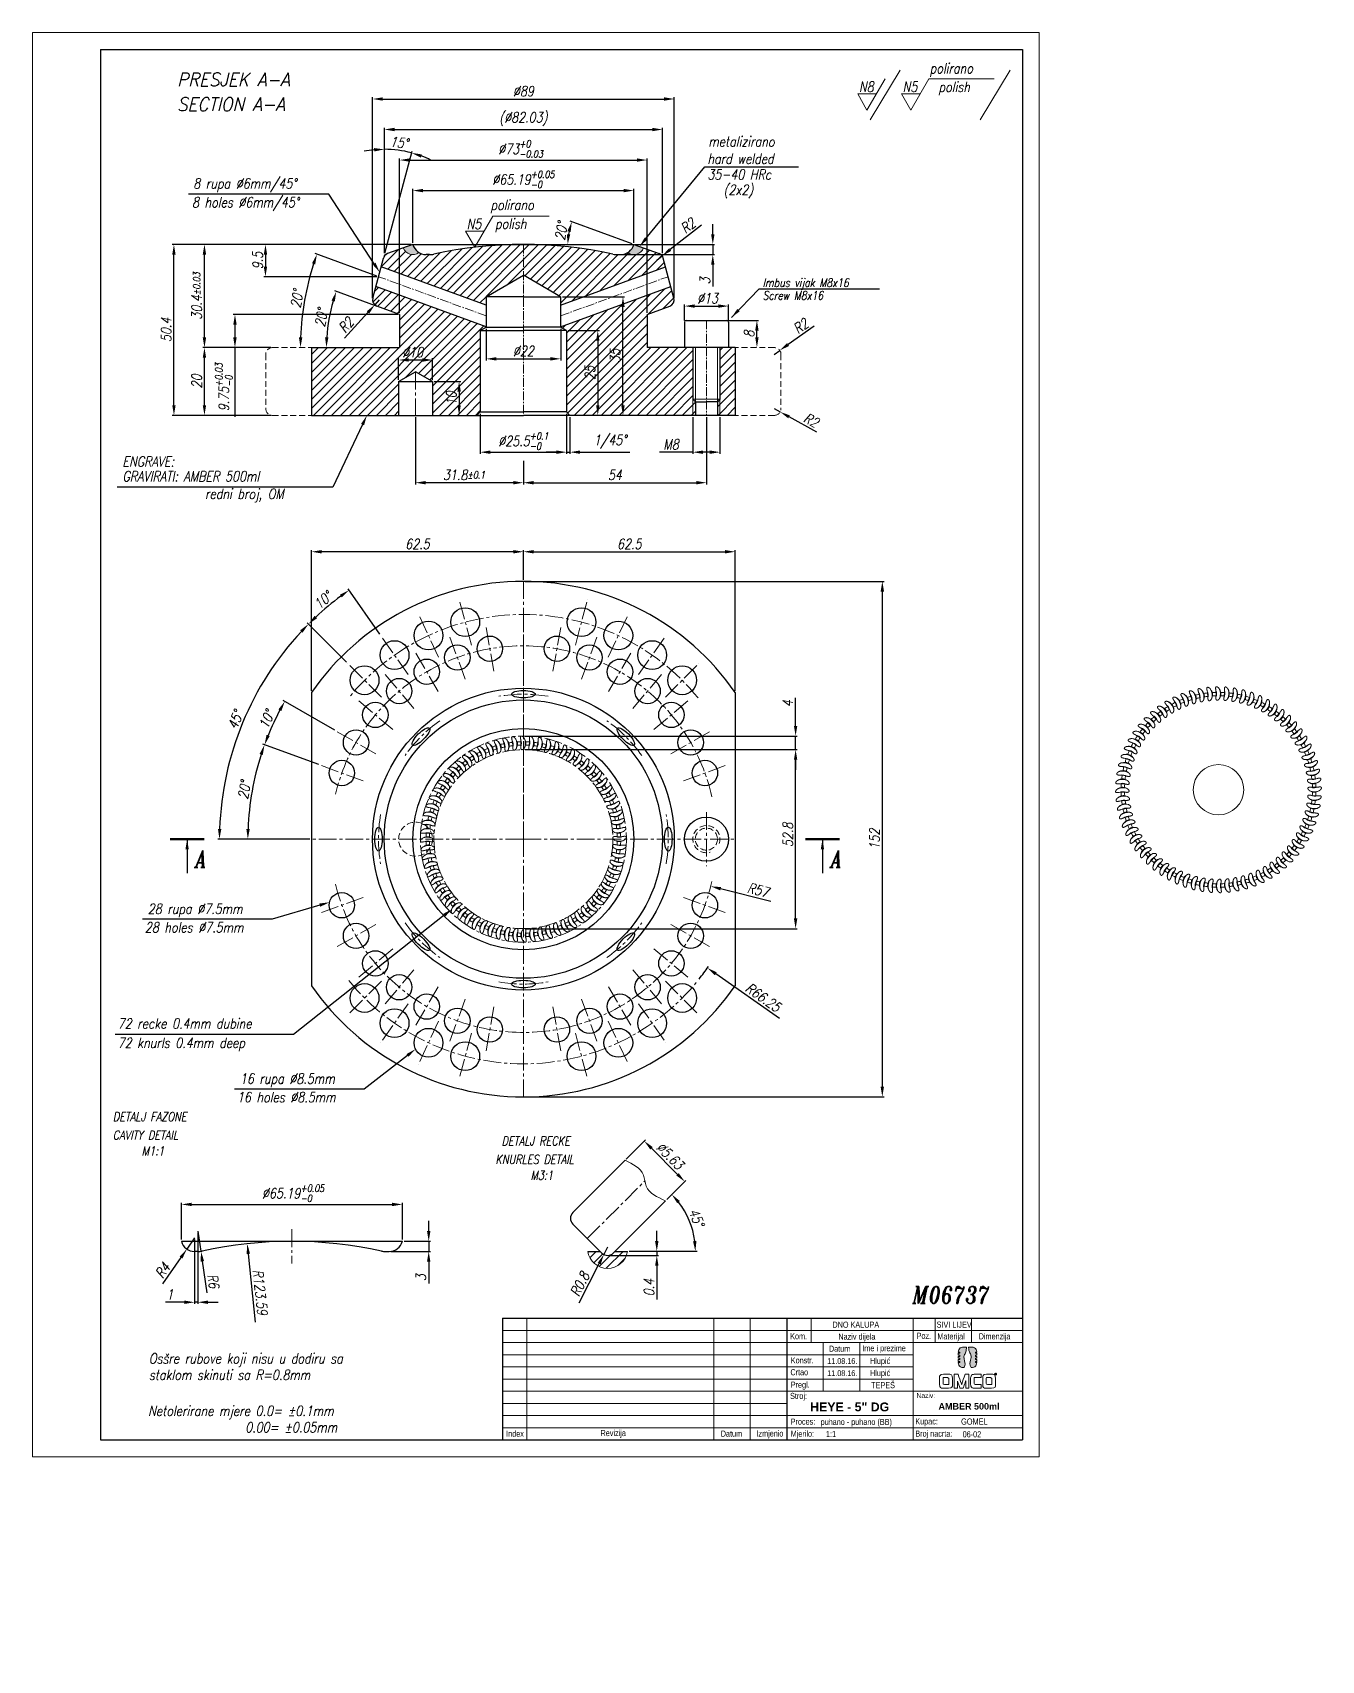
# Model space of a CAD drawing. Extents: x 89 to 469, y -40 to 440.
import ezdxf
from ezdxf import colors
from ezdxf.entities.mleader import LeaderData, LeaderLine
from ezdxf.math import Vec2, Vec3

# ---------------------------------------------------------------- set-up
doc = ezdxf.new("R2010")
doc.units = 0
doc.header["$LTSCALE"] = 7
doc.header["$MEASUREMENT"] = 0
doc.linetypes.add('CENTER2', pattern=[1.125, 0.75, -0.125, 0.125, -0.125])
doc.linetypes.add('HIDDEN', pattern=[0.375, 0.25, -0.125])
doc.layers.get('0').update_dxf_attribs({"linetype": 'CONTINUOUS', "lineweight": 15})
for name, color, linetype, lineweight in [('1', 1, 'CENTER2', 15), ('2', 2, 'HIDDEN', 15), ('3', 3, 'CONTINUOUS', 30), ('4', 5, 'CONTINUOUS', 50), ('8', 252, 'CONTINUOUS', 15), ('ENGLISH', 252, 'CONTINUOUS', 18)]:
    doc.layers.add(name, color=color, linetype=linetype, lineweight=lineweight)
doc.styles.add('ITALICT', font='ITALICT.shx', dxfattribs={"width": 0.8, "height": 3})
doc.styles.get("Standard").update_dxf_attribs({"font": 'isocp.shx', "height": 3})
doc.styles.add('style2', font='swissc.ttf')
doc.dimstyles.get("Standard").update_dxf_attribs({"dimtxt": 3, "dimasz": 3, "dimexe": 0.5, "dimexo": 0.5, "dimgap": 0.8, "dimtad": 1, "dimdsep": 46, "dimtxsty": 'ITALICT', "dimcen": 0.09, "dimazin": 2, "dimtfac": 1, "dimtmove": 0, "dimatfit": 3, "dimfxl": 1, "dimtolj": 1, "dimtzin": 0, "dimarcsym": 0})

msp = doc.modelspace()

# ---------------------------------------------------------------- texts
at = {"linetype": 'Continuous', "style": 'ITALICT', "width": 0.9}
msp.add_text('PRESJEK A-A', height=4, dxfattribs=at).set_placement((131.651, 424.189))
at = {"style": 'ITALICT', "width": 0.8}
for s, height, p in [('metalizirano', 3, (288.37, 406.412)), ('35-40 HRc', 3, (288.098, 396.674)), ('8 rupa %%C6mm/45%%D', 3, (136.421, 394.014)), ('(2x2)', 3, (292.889, 392.179)), ('Imbus vijak M8x16', 2.5, (304.429, 365.027)), ('GRAVIRATI: AMBER 500ml ', 3, (115.574, 307.698)), ('redni broj, OM', 3, (139.89, 302.541)), ('A', 5, (137.064, 193.8)), ('A', 5, (324.497, 193.8)), ('28 rupa %%C7.5mm', 3, (123.004, 180.166)), ('72 recke 0.4mm dubine', 3, (114.138, 146.321)), ('16 rupa %%C8.5mm', 3, (150.184, 130.094)), ('DETALJ FAZONE', 2.625, (112.692, 119.058)), ('M1:1', 2.625, (121.225, 108.942)), ('DETALJ RECKE', 2.625, (227.398, 111.904)), ('M3:1', 2.625, (235.931, 101.787)), ('M06737', 5, (348.606, 65.289)), ('Osšre rubove koji nisu u dodiru sa', 3, (123.334, 47.585)), ('staklom skinuti sa R=0.8mm', 3, (123.334, 42.727)), ('Netolerirane mjere 0.0= %%p0.1mm', 3, (123.133, 32.125)), ('                0.00= %%p0.05mm', 3, (123.133, 27.267))]:
    msp.add_text(s, height=height, dxfattribs=at).set_placement(p)
at = {"style": 'style2'}
for s, height, p in [('DNO KALUPA', 1.7938, (324.985, 58.137)), ('SIVI LIJEV', 1.7938, (355.723, 58.15)), ('Kom.', 1.7938, (312.514, 54.742)), ('Datum', 1.7938, (323.951, 51.058)), ('Naziv dijela', 1.79382, (326.741, 54.634)), ('Ime i prezime', 1.79382, (333.798, 51.193)), ('Poz.', 1.7938, (349.821, 54.847)), ('Materijal', 1.7938, (355.939, 54.687)), ('Dimenzija', 1.7938, (368.129, 54.691)), ('Konstr.', 1.7938, (312.687, 47.624)), ('11.08.16.', 1.7, (323.456, 47.459)), ('Hlupić', 1.7938, (336.084, 47.459)), ('Crtao', 1.7938, (312.592, 44.121)), ('11.08.16.', 1.7, (323.456, 43.871)), ('Hlupić', 1.7938, (336.084, 43.871)), ('Stroj:', 1.7938, (312.492, 37.119)), ('Pregl.', 1.7938, (312.687, 40.426)), ('TEPEŠ', 1.7938, (336.42, 40.302)), ('Naziv:', 1.4351, (349.803, 37.426)), ('Proces:', 1.7938, (312.666, 29.557)), ('puhano - puhano (BB)', 1.79382, (321.495, 29.454)), ('Kupac:', 1.7938, (349.423, 29.618)), ('GOMEL', 1.8268, (362.93, 29.546)), ('Index', 1.7938, (228.725, 26)), ('Revizija', 1.7938, (256.572, 26.177)), ('Datum', 1.7938, (292.035, 26.013)), ('Izmjenio', 1.7938, (302.563, 26.054)), ('Mjerilo:', 1.7938, (312.666, 25.969)), ('1:1', 1.7938, (323.087, 25.914)), ('Broj nacrta:', 1.79382, (349.432, 26.028)), ('06-02', 1.7938, (363.4, 25.801))]:
    msp.add_text(s, height=height, dxfattribs=at).set_placement(p)
at = {"attachment_point": 1}
for s, insert, char_height, width in [('{\\fArial|b1|i0|c238|p34;HEYE - 5" DG}', (318.426, 36.087), 2.6, 26.63899), ('{\\fArial|b1|i0|c238|p34;AMBER 500ml}', (356.282, 35.907), 1.9, 34.36193)]:
    msp.add_mtext(s, dxfattribs=dict(at, insert=insert, char_height=char_height, width=width))
at = {"layer": '8', "style": 'ITALICT', "width": 0.8}
msp.add_text('Screw M8x16', height=2.5, dxfattribs=at).set_placement((304.429, 361.259))
at = {"layer": 'ENGLISH', "linetype": 'Continuous', "style": 'ITALICT', "width": 0.9}
msp.add_text('SECTION A-A', height=4, dxfattribs=at).set_placement((131.651, 416.908))
at = {"layer": 'ENGLISH', "style": 'ITALICT', "width": 0.8}
for s, height, p in [('hard welded', 3, (288.121, 401.323)), ('8 holes %%C6mm/45%%D', 3, (136.06, 388.488)), ('ENGRAVE:', 3, (115.569, 312.061)), ('28 holes %%C7.5mm', 3, (122.143, 174.675)), ('72 knurls 0.4mm deep', 3, (114.138, 140.637)), ('16 holes %%C8.5mm', 3, (149.323, 124.603)), ('CAVITY DETAIL', 2.625, (112.692, 113.603)), ('KNURLES DETAIL', 2.625, (225.577, 106.449))]:
    msp.add_text(s, height=height, dxfattribs=at).set_placement(p)

# ---------------------------------------------------------------- blocks, each defined once
blk = doc.blocks.new('*D12')
at = {"color": 0, "lineweight": -2, "transparency": 16777216}
for p, q in [((192.79, 374.99), (192.79, 411.94)), ((195.79, 411.44), (271.82, 411.44)), ((274.82, 374.99), (274.82, 411.94))]:
    blk.add_line(p, q, dxfattribs=at)
at = {"color": 0, "transparency": 16777216}
for points in [[(195.79, 411.94), (195.79, 410.94), (192.79, 411.44)], [(271.82, 411.94), (271.82, 410.94), (274.82, 411.44)]]:
    blk.add_solid(points, dxfattribs=at)
at = {"color": 0, "transparency": 16777216, "insert": (233.81, 414.52), "char_height": 3, "attachment_point": 5, "style": 'ITALICT'}
blk.add_mtext('\\A1;(%%c82.03)', dxfattribs=at)
blk = doc.blocks.new('*D13')
at = {"color": 0, "lineweight": -2, "transparency": 16777216}
for p, q in [((189.31, 361.71), (189.31, 420.94)), ((192.31, 420.44), (275.31, 420.44)), ((278.31, 361.71), (278.31, 420.94))]:
    blk.add_line(p, q, dxfattribs=at)
at = {"color": 0, "transparency": 16777216}
for points in [[(192.31, 420.94), (192.31, 419.94), (189.31, 420.44)], [(275.31, 420.94), (275.31, 419.94), (278.31, 420.44)]]:
    blk.add_solid(points, dxfattribs=at)
at = {"color": 0, "transparency": 16777216, "insert": (233.81, 422.74), "char_height": 3, "attachment_point": 5, "style": 'ITALICT'}
blk.add_mtext('\\A1;%%c89', dxfattribs=at)
blk = doc.blocks.new('*D14')
at = {"color": 0, "linetype": 'ByBlock', "lineweight": -2, "transparency": 16777216}
for p, q in [((197.31, 357.4), (197.31, 402.94)), ((200.31, 402.44), (267.31, 402.44)), ((270.31, 357.4), (270.31, 402.94))]:
    blk.add_line(p, q, dxfattribs=at)
at = {"color": 0, "transparency": 16777216}
for points in [[(200.31, 402.94), (200.31, 401.94), (197.31, 402.44)], [(267.31, 402.94), (267.31, 401.94), (270.31, 402.44)]]:
    blk.add_solid(points, dxfattribs=at)
at = {"color": 0, "transparency": 16777216, "insert": (232.99, 405.72), "char_height": 3, "attachment_point": 5, "style": 'ITALICT'}
blk.add_mtext('\\A1;%%c73{}{\\H0.71x;\\C3;\\S+0^ -0.03;}', dxfattribs=at)
blk = doc.blocks.new('*D15')
at = {"color": 0, "lineweight": -2, "transparency": 16777216}
for p, q in [((200.71, 377.55), (157.22, 377.55)), ((157.72, 374.55), (157.72, 371.05)), ((190.57, 368.05), (157.22, 368.05))]:
    blk.add_line(p, q, dxfattribs=at)
at = {"color": 0, "transparency": 16777216}
for points in [[(157.22, 374.55), (158.22, 374.55), (157.72, 377.55)], [(157.22, 371.05), (158.22, 371.05), (157.72, 368.05)]]:
    blk.add_solid(points, dxfattribs=at)
at = {"color": 0, "transparency": 16777216, "insert": (155.42, 372.8), "char_height": 3, "attachment_point": 5, "rotation": 90, "style": 'ITALICT'}
blk.add_mtext('\\A1;9.5', dxfattribs=at)
blk = doc.blocks.new('*D4')
at = {"color": 0, "linetype": 'ByBlock', "lineweight": -2, "transparency": 16777216}
for p, q in [((201.21, 378.05), (201.21, 393.94)), ((266.4, 378.05), (266.4, 393.94)), ((204.21, 393.44), (263.4, 393.44))]:
    blk.add_line(p, q, dxfattribs=at)
at = {"color": 0, "transparency": 16777216}
for points in [[(204.21, 393.94), (204.21, 392.94), (201.21, 393.44)], [(263.4, 393.94), (263.4, 392.94), (266.4, 393.44)]]:
    blk.add_solid(points, dxfattribs=at)
at = {"color": 0, "transparency": 16777216, "insert": (233.81, 396.72), "char_height": 3, "attachment_point": 5, "style": 'ITALICT'}
blk.add_mtext('\\A1;%%c65.19{}{\\H0.71x;\\C3;\\S+0.05^ -0;}', dxfattribs=at)
blk = doc.blocks.new('*D5')
at = {"color": 0, "linetype": 'ByBlock', "lineweight": -2, "transparency": 16777216}
for p, q in [((196.81, 356.9), (148.22, 356.9)), ((148.72, 353.9), (148.72, 350.15)), ((159.31, 347.15), (148.22, 347.15)), ((148.72, 347.15), (148.72, 326.73))]:
    blk.add_line(p, q, dxfattribs=at)
at = {"color": 0, "transparency": 16777216}
for points in [[(148.22, 353.9), (149.22, 353.9), (148.72, 356.9)], [(148.22, 350.15), (149.22, 350.15), (148.72, 347.15)]]:
    blk.add_solid(points, dxfattribs=at)
at = {"color": 0, "transparency": 16777216, "insert": (145.44, 335.44), "char_height": 3, "attachment_point": 5, "rotation": 90, "style": 'ITALICT'}
blk.add_mtext('\\A1;9.75{}{\\H0.71x;\\C3;\\S+0.03^ -0;}', dxfattribs=at)
blk = doc.blocks.new('*D6')
at = {"color": 0, "lineweight": -2, "transparency": 16777216}
for p, q in [((159.31, 347.15), (139.22, 347.15)), ((139.72, 330.15), (139.72, 344.15)), ((159.31, 327.15), (139.22, 327.15))]:
    blk.add_line(p, q, dxfattribs=at)
at = {"color": 0, "transparency": 16777216}
for points in [[(139.22, 344.15), (140.22, 344.15), (139.72, 347.15)], [(139.22, 330.15), (140.22, 330.15), (139.72, 327.15)]]:
    blk.add_solid(points, dxfattribs=at)
at = {"color": 0, "transparency": 16777216, "insert": (137.42, 337.15), "char_height": 3, "attachment_point": 5, "rotation": 90, "style": 'ITALICT'}
blk.add_mtext('\\A1;20', dxfattribs=at)
blk = doc.blocks.new('*D7')
at = {"color": 0, "lineweight": -2, "transparency": 16777216}
for p, q in [((158.68, 377.55), (139.22, 377.55)), ((139.72, 350.15), (139.72, 374.55)), ((159.31, 347.15), (139.22, 347.15))]:
    blk.add_line(p, q, dxfattribs=at)
at = {"color": 0, "transparency": 16777216}
for points in [[(139.22, 374.55), (140.22, 374.55), (139.72, 377.55)], [(139.22, 350.15), (140.22, 350.15), (139.72, 347.15)]]:
    blk.add_solid(points, dxfattribs=at)
at = {"color": 0, "transparency": 16777216, "insert": (137.42, 362.35), "char_height": 3, "attachment_point": 5, "rotation": 90, "style": 'ITALICT'}
blk.add_mtext('\\A1;30.4{}{\\H0.71x;\\C3;%%p0.03}', dxfattribs=at)
blk = doc.blocks.new('*D8')
at = {"color": 0, "lineweight": -2, "transparency": 16777216}
for p, q in [((200.71, 377.55), (130.22, 377.55)), ((130.72, 330.15), (130.72, 374.55)), ((159.31, 327.15), (130.22, 327.15))]:
    blk.add_line(p, q, dxfattribs=at)
at = {"color": 0, "transparency": 16777216}
for points in [[(130.22, 374.55), (131.22, 374.55), (130.72, 377.55)], [(130.22, 330.15), (131.22, 330.15), (130.72, 327.15)]]:
    blk.add_solid(points, dxfattribs=at)
at = {"color": 0, "transparency": 16777216, "insert": (128.42, 352.35), "char_height": 3, "attachment_point": 5, "rotation": 90, "style": 'ITALICT'}
blk.add_mtext('\\A1;50.4', dxfattribs=at)
blk = doc.blocks.new('*D9')
at = {"color": 0, "lineweight": -2, "transparency": 16777216}
for p, q in [((289.69, 380.55), (289.69, 383.55)), ((263.03, 374.55), (290.19, 374.55)), ((266.66, 377.55), (290.19, 377.55)), ((289.69, 377.55), (289.69, 374.55)), ((289.69, 371.55), (289.69, 365.12))]:
    blk.add_line(p, q, dxfattribs=at)
at = {"color": 0, "transparency": 16777216}
for points in [[(289.19, 380.55), (290.19, 380.55), (289.69, 377.55)], [(289.19, 371.55), (290.19, 371.55), (289.69, 374.55)]]:
    blk.add_solid(points, dxfattribs=at)
at = {"color": 0, "transparency": 16777216, "insert": (287.39, 366.84), "char_height": 3, "attachment_point": 5, "rotation": 90, "style": 'ITALICT'}
blk.add_mtext('\\A1;3', dxfattribs=at)
blk = doc.blocks.new('*D10')
at = {"color": 0, "lineweight": -2, "transparency": 16777216}
for p, q in [((234.31, 228.59), (314.62, 228.59)), ((314.12, 178.8), (314.12, 225.59)), ((234.31, 175.8), (314.62, 175.8))]:
    blk.add_line(p, q, dxfattribs=at)
at = {"color": 0, "transparency": 16777216}
for points in [[(313.62, 225.59), (314.62, 225.59), (314.12, 228.59)], [(313.62, 178.8), (314.62, 178.8), (314.12, 175.8)]]:
    blk.add_solid(points, dxfattribs=at)
at = {"color": 0, "transparency": 16777216, "insert": (311.82, 203.45), "char_height": 3, "attachment_point": 5, "rotation": 90, "style": 'ITALICT'}
blk.add_mtext('\\A1;52.8', dxfattribs=at)
blk = doc.blocks.new('*D11')
at = {"color": 0, "lineweight": -2, "transparency": 16777216}
for p, q in [((314.12, 235.59), (314.12, 243.85)), ((234.31, 232.59), (314.62, 232.59)), ((314.12, 228.59), (314.12, 232.59)), ((234.31, 228.59), (314.62, 228.59)), ((314.12, 225.59), (314.12, 222.59))]:
    blk.add_line(p, q, dxfattribs=at)
at = {"color": 0, "transparency": 16777216}
for points in [[(313.62, 235.59), (314.62, 235.59), (314.12, 232.59)], [(313.62, 225.59), (314.62, 225.59), (314.12, 228.59)]]:
    blk.add_solid(points, dxfattribs=at)
at = {"color": 0, "transparency": 16777216, "insert": (311.82, 242.14), "char_height": 3, "attachment_point": 5, "rotation": 90, "style": 'ITALICT'}
blk.add_mtext('\\A1;4', dxfattribs=at)
blk = doc.blocks.new('*D16')
at = {"color": 0, "lineweight": -2, "transparency": 16777216}
blk.add_line((190.15, 359.5), (178.15, 363.87), dxfattribs=at)
blk.add_arc((224.1, 347.15), 48.39, 163.5526, 176.4474, dxfattribs=at)
at = {"color": 0, "transparency": 16777216}
for points in [[(177.21, 361.01), (178.16, 360.7), (178.62, 363.7)], [(176.3, 350.13), (175.3, 350.16), (175.7, 347.15)]]:
    blk.add_solid(points, dxfattribs=at)
at = {"color": 0, "transparency": 16777216, "insert": (174.17, 355.95), "char_height": 3, "attachment_point": 5, "rotation": 80, "style": 'ITALICT'}
blk.add_mtext('\\A1;20°', dxfattribs=at)
blk = doc.blocks.new('*D17')
at = {"color": 0, "lineweight": -2, "transparency": 16777216}
for p, q in [((191.31, 361.21), (189.97, 359.73)), ((181.08, 349.89), (187.96, 357.5))]:
    blk.add_line(p, q, dxfattribs=at)
at = {"color": 0, "transparency": 16777216}
blk.add_solid([(187.58, 357.84), (188.33, 357.17), (189.97, 359.73)], dxfattribs=at)
at = {"color": 0, "transparency": 16777216, "insert": (181.51, 353.8), "char_height": 3, "attachment_point": 5, "rotation": 47.9094, "style": 'ITALICT'}
blk.add_mtext('\\A1;R2', dxfattribs=at)
blk = doc.blocks.new('*D18')
at = {"color": 0, "lineweight": -2, "transparency": 16777216}
for p, q in [((190.6, 368.22), (172.43, 374.84)), ((167.56, 347.15), (167.54, 347.15))]:
    blk.add_line(p, q, dxfattribs=at)
blk.add_arc((248.49, 347.15), 80.45, 162.1368, 177.8632, dxfattribs=at)
at = {"color": 0, "transparency": 16777216}
for points in [[(171.45, 371.99), (172.4, 371.66), (172.9, 374.66)], [(168.6, 350.14), (167.6, 350.16), (168.04, 347.15)]]:
    blk.add_solid(points, dxfattribs=at)
at = {"color": 0, "transparency": 16777216, "insert": (167, 361.52), "char_height": 3, "attachment_point": 5, "rotation": 80, "style": 'ITALICT'}
blk.add_mtext('\\A1;20°', dxfattribs=at)
blk = doc.blocks.new('*D19')
at = {"color": 0, "linetype": 'ByBlock', "lineweight": -2, "transparency": 16777216}
for p, q in [((132.91, 84.11), (132.91, 94.99)), ((135.91, 94.49), (195.1, 94.49)), ((198.1, 84.11), (198.1, 94.99))]:
    blk.add_line(p, q, dxfattribs=at)
at = {"color": 0, "transparency": 16777216}
for points in [[(135.91, 94.99), (135.91, 93.99), (132.91, 94.49)], [(195.1, 94.99), (195.1, 93.99), (198.1, 94.49)]]:
    blk.add_solid(points, dxfattribs=at)
at = {"color": 0, "transparency": 16777216, "insert": (165.87, 97.77), "char_height": 3, "attachment_point": 5, "style": 'ITALICT'}
blk.add_mtext('\\A1;%%c65.19{}{\\H0.71x;\\C3;\\S+0.05^ -0;}', dxfattribs=at)
blk = doc.blocks.new('*D20')
at = {"color": 0, "lineweight": -2, "transparency": 16777216}
for p, q in [((205.88, 86.61), (205.88, 89.61)), ((198.6, 83.61), (206.38, 83.61)), ((205.88, 83.61), (205.88, 80.61)), ((194.73, 80.61), (206.38, 80.61)), ((205.88, 77.61), (205.88, 71.18))]:
    blk.add_line(p, q, dxfattribs=at)
at = {"color": 0, "transparency": 16777216}
for points in [[(205.38, 86.61), (206.38, 86.61), (205.88, 83.61)], [(205.38, 77.61), (206.38, 77.61), (205.88, 80.61)]]:
    blk.add_solid(points, dxfattribs=at)
at = {"color": 0, "transparency": 16777216, "insert": (203.58, 72.89), "char_height": 3, "attachment_point": 5, "rotation": 90, "style": 'ITALICT'}
blk.add_mtext('\\A1;3', dxfattribs=at)
blk = doc.blocks.new('*D21')
at = {"color": 0, "lineweight": -2, "transparency": 16777216}
for p, q in [((286.33, 383.21), (277.1, 376.03)), ((273.16, 372.96), (274.74, 374.19))]:
    blk.add_line(p, q, dxfattribs=at)
at = {"color": 0, "transparency": 16777216}
blk.add_solid([(276.8, 376.43), (277.41, 375.64), (274.74, 374.19)], dxfattribs=at)
at = {"color": 0, "transparency": 16777216, "insert": (282.39, 383.06), "char_height": 3, "attachment_point": 5, "rotation": 37.8993, "style": 'ITALICT'}
blk.add_mtext('\\A1;R2', dxfattribs=at)
blk = doc.blocks.new('*D22')
at = {"color": 0, "lineweight": -2, "transparency": 16777216}
for p, q in [((319.59, 353.43), (311.9, 348.03)), ((307.81, 345.15), (309.44, 346.3))]:
    blk.add_line(p, q, dxfattribs=at)
at = {"color": 0, "transparency": 16777216}
blk.add_solid([(311.61, 348.44), (312.19, 347.62), (309.44, 346.3)], dxfattribs=at)
at = {"color": 0, "transparency": 16777216, "insert": (315.65, 353.47), "char_height": 3, "attachment_point": 5, "rotation": 35.1086, "style": 'ITALICT'}
blk.add_mtext('\\A1;R2', dxfattribs=at)
blk = doc.blocks.new('*D23')
at = {"color": 0, "lineweight": -2, "transparency": 16777216}
for p, q in [((307.81, 329.15), (309.56, 328.18)), ((320.4, 322.17), (312.18, 326.73))]:
    blk.add_line(p, q, dxfattribs=at)
at = {"color": 0, "transparency": 16777216}
blk.add_solid([(312.42, 327.16), (311.94, 326.29), (309.56, 328.18)], dxfattribs=at)
at = {"color": 0, "transparency": 16777216, "insert": (318.72, 325.73), "char_height": 3, "attachment_point": 5, "rotation": 330.9977, "style": 'ITALICT'}
blk.add_mtext('\\A1;R2', dxfattribs=at)
blk = doc.blocks.new('*D24')
at = {"color": 0, "lineweight": -2, "transparency": 16777216}
for p, q in [((202.01, 326.65), (202.01, 306.8)), ((233.81, 313.75), (233.81, 306.8)), ((230.81, 307.3), (205.01, 307.3))]:
    blk.add_line(p, q, dxfattribs=at)
at = {"color": 0, "transparency": 16777216}
for points in [[(205.01, 307.8), (205.01, 306.8), (202.01, 307.3)], [(230.81, 307.8), (230.81, 306.8), (233.81, 307.3)]]:
    blk.add_solid(points, dxfattribs=at)
at = {"color": 0, "transparency": 16777216, "insert": (216.31, 309.6), "char_height": 3, "attachment_point": 5, "style": 'ITALICT'}
blk.add_mtext('\\A1;31.8{}{\\H0.71x;\\C3;%%p0.1}', dxfattribs=at)
blk = doc.blocks.new('*D25')
at = {"color": 0, "lineweight": -2, "transparency": 16777216}
for p, q in [((207.51, 337.15), (215.35, 337.15)), ((214.85, 334.15), (214.85, 330.15))]:
    blk.add_line(p, q, dxfattribs=at)
at = {"color": 0, "transparency": 16777216}
for points in [[(214.35, 334.15), (215.35, 334.15), (214.85, 337.15)], [(214.35, 330.15), (215.35, 330.15), (214.85, 327.15)]]:
    blk.add_solid(points, dxfattribs=at)
at = {"color": 0, "transparency": 16777216, "insert": (212.55, 332.15), "char_height": 3, "attachment_point": 5, "rotation": 90, "style": 'ITALICT'}
blk.add_mtext('\\A1;10', dxfattribs=at)
blk = doc.blocks.new('*D26')
at = {"color": 0, "lineweight": -2, "transparency": 16777216}
for p, q in [((197.01, 337.65), (197.01, 343.98)), ((204.01, 343.48), (200.01, 343.48)), ((207.01, 337.65), (207.01, 343.98))]:
    blk.add_line(p, q, dxfattribs=at)
at = {"color": 0, "transparency": 16777216}
for points in [[(200.01, 343.98), (200.01, 342.98), (197.01, 343.48)], [(204.01, 343.98), (204.01, 342.98), (207.01, 343.48)]]:
    blk.add_solid(points, dxfattribs=at)
at = {"color": 0, "transparency": 16777216, "insert": (201.13, 345.78), "char_height": 3, "attachment_point": 5, "style": 'ITALICT'}
blk.add_mtext('\\A1;%%c10', dxfattribs=at)
blk = doc.blocks.new('*D27')
at = {"color": 0, "lineweight": -2, "transparency": 16777216}
for p, q in [((281.31, 355.15), (281.31, 359.88)), ((284.31, 359.38), (291.31, 359.38)), ((294.31, 355.15), (294.31, 359.88))]:
    blk.add_line(p, q, dxfattribs=at)
at = {"color": 0, "transparency": 16777216}
for points in [[(284.31, 359.88), (284.31, 358.88), (281.31, 359.38)], [(291.31, 359.88), (291.31, 358.88), (294.31, 359.38)]]:
    blk.add_solid(points, dxfattribs=at)
at = {"color": 0, "transparency": 16777216, "insert": (288.15, 361.68), "char_height": 3, "attachment_point": 5, "style": 'ITALICT'}
blk.add_mtext('\\A1;%%c13', dxfattribs=at)
blk = doc.blocks.new('*D28')
at = {"color": 0, "lineweight": -2, "transparency": 16777216}
for p, q in [((283.81, 326.65), (283.81, 315.8)), ((291.81, 326.65), (291.81, 315.8)), ((283.81, 316.3), (273.95, 316.3)), ((288.81, 316.3), (286.81, 316.3))]:
    blk.add_line(p, q, dxfattribs=at)
at = {"color": 0, "transparency": 16777216}
for points in [[(286.81, 316.8), (286.81, 315.8), (283.81, 316.3)], [(288.81, 316.8), (288.81, 315.8), (291.81, 316.3)]]:
    blk.add_solid(points, dxfattribs=at)
at = {"color": 0, "transparency": 16777216, "insert": (277.38, 318.6), "char_height": 3, "attachment_point": 5, "style": 'ITALICT'}
blk.add_mtext('\\A1;M8', dxfattribs=at)
blk = doc.blocks.new('*D29')
at = {"color": 0, "lineweight": -2, "transparency": 16777216}
for p, q in [((294.31, 355.15), (303.2, 355.15)), ((302.7, 350.15), (302.7, 352.15))]:
    blk.add_line(p, q, dxfattribs=at)
at = {"color": 0, "transparency": 16777216}
for points in [[(302.2, 352.15), (303.2, 352.15), (302.7, 355.15)], [(302.2, 350.15), (303.2, 350.15), (302.7, 347.15)]]:
    blk.add_solid(points, dxfattribs=at)
at = {"color": 0, "transparency": 16777216, "insert": (300.4, 351.15), "char_height": 3, "attachment_point": 5, "rotation": 90, "style": 'ITALICT'}
blk.add_mtext('\\A1;8', dxfattribs=at)
blk = doc.blocks.new('*D30')
at = {"color": 0, "lineweight": -2, "transparency": 16777216}
for p, q in [((287.81, 326.65), (287.81, 306.8)), ((233.81, 313.75), (233.81, 306.8)), ((236.81, 307.3), (284.81, 307.3))]:
    blk.add_line(p, q, dxfattribs=at)
at = {"color": 0, "transparency": 16777216}
for points in [[(236.81, 307.8), (236.81, 306.8), (233.81, 307.3)], [(284.81, 307.8), (284.81, 306.8), (287.81, 307.3)]]:
    blk.add_solid(points, dxfattribs=at)
at = {"color": 0, "transparency": 16777216, "insert": (260.81, 309.6), "char_height": 3, "attachment_point": 5, "style": 'ITALICT'}
blk.add_mtext('\\A1;54', dxfattribs=at)
blk = doc.blocks.new('*D31')
at = {"color": 0, "lineweight": -2, "transparency": 16777216}
for p, q in [((222.81, 352.66), (222.81, 343.32)), ((244.81, 352.66), (244.81, 343.32)), ((225.81, 343.82), (241.81, 343.82))]:
    blk.add_line(p, q, dxfattribs=at)
at = {"color": 0, "transparency": 16777216}
for points in [[(225.81, 344.32), (225.81, 343.32), (222.81, 343.82)], [(241.81, 344.32), (241.81, 343.32), (244.81, 343.82)]]:
    blk.add_solid(points, dxfattribs=at)
at = {"color": 0, "transparency": 16777216, "insert": (233.81, 346.12), "char_height": 3, "attachment_point": 5, "style": 'ITALICT'}
blk.add_mtext('\\A1;%%c22', dxfattribs=at)
blk = doc.blocks.new('*D32')
at = {"color": 0, "lineweight": -2, "transparency": 16777216}
for p, q in [((221.06, 327.65), (221.06, 315.8)), ((246.56, 327.65), (246.56, 315.8)), ((224.06, 316.3), (243.56, 316.3))]:
    blk.add_line(p, q, dxfattribs=at)
at = {"color": 0, "transparency": 16777216}
for points in [[(224.06, 316.8), (224.06, 315.8), (221.06, 316.3)], [(243.56, 316.8), (243.56, 315.8), (246.56, 316.3)]]:
    blk.add_solid(points, dxfattribs=at)
at = {"color": 0, "transparency": 16777216, "insert": (233.81, 319.58), "char_height": 3, "attachment_point": 5, "style": 'ITALICT'}
blk.add_mtext('\\A1;%%c25.5{}{\\H0.71x;\\C3;\\S+0.1^ -0;}', dxfattribs=at)
blk = doc.blocks.new('*D33')
at = {"color": 0, "lineweight": -2, "transparency": 16777216}
for p, q in [((247.56, 326.65), (247.56, 315.8)), ((243.56, 316.3), (240.56, 316.3)), ((246.56, 316.3), (247.56, 316.3)), ((250.56, 316.3), (265.21, 316.3))]:
    blk.add_line(p, q, dxfattribs=at)
at = {"color": 0, "transparency": 16777216}
for points in [[(243.56, 316.8), (243.56, 315.8), (246.56, 316.3)], [(250.56, 316.8), (250.56, 315.8), (247.56, 316.3)]]:
    blk.add_solid(points, dxfattribs=at)
at = {"color": 0, "transparency": 16777216, "insert": (259.39, 319.38), "char_height": 3, "attachment_point": 5, "style": 'ITALICT'}
blk.add_mtext('\\A1;1/45%%d', dxfattribs=at)
blk = doc.blocks.new('*D34')
at = {"color": 0, "lineweight": -2, "transparency": 16777216}
for p, q in [((245.31, 362.15), (263.69, 362.15)), ((263.19, 330.15), (263.19, 359.15))]:
    blk.add_line(p, q, dxfattribs=at)
at = {"color": 0, "transparency": 16777216}
for points in [[(262.69, 359.15), (263.69, 359.15), (263.19, 362.15)], [(262.69, 330.15), (263.69, 330.15), (263.19, 327.15)]]:
    blk.add_solid(points, dxfattribs=at)
at = {"color": 0, "transparency": 16777216, "insert": (260.89, 344.65), "char_height": 3, "attachment_point": 5, "rotation": 90, "style": 'ITALICT'}
blk.add_mtext('\\A1;35', dxfattribs=at)
blk = doc.blocks.new('*D35')
at = {"color": 0, "lineweight": -2, "transparency": 16777216}
for p, q in [((247.06, 352.15), (256.26, 352.15)), ((255.76, 349.15), (255.76, 330.15))]:
    blk.add_line(p, q, dxfattribs=at)
at = {"color": 0, "transparency": 16777216}
for points in [[(255.26, 349.15), (256.26, 349.15), (255.76, 352.15)], [(255.26, 330.15), (256.26, 330.15), (255.76, 327.15)]]:
    blk.add_solid(points, dxfattribs=at)
at = {"color": 0, "transparency": 16777216, "insert": (253.46, 339.65), "char_height": 3, "attachment_point": 5, "rotation": 90, "style": 'ITALICT'}
blk.add_mtext('\\A1;25', dxfattribs=at)
blk = doc.blocks.new('*D46')
at = {"color": 0, "lineweight": -2, "transparency": 16777216}
for p, q in [((234.31, 278.2), (340.2, 278.2)), ((339.7, 275.2), (339.7, 129.2)), ((234.31, 126.2), (340.2, 126.2))]:
    blk.add_line(p, q, dxfattribs=at)
at = {"color": 0, "transparency": 16777216}
for points in [[(339.2, 275.2), (340.2, 275.2), (339.7, 278.2)], [(339.2, 129.2), (340.2, 129.2), (339.7, 126.2)]]:
    blk.add_solid(points, dxfattribs=at)
at = {"color": 0, "transparency": 16777216, "insert": (337.4, 202.2), "char_height": 3, "attachment_point": 5, "rotation": 90, "style": 'ITALICT'}
blk.add_mtext('\\A1;152', dxfattribs=at)
blk = doc.blocks.new('*D47')
at = {"color": 0, "lineweight": -2, "transparency": 16777216}
for p, q in [((171.31, 245.94), (171.31, 287.44)), ((230.81, 286.94), (174.31, 286.94)), ((233.81, 278.7), (233.81, 287.44))]:
    blk.add_line(p, q, dxfattribs=at)
at = {"color": 0, "transparency": 16777216}
for points in [[(174.31, 287.44), (174.31, 286.44), (171.31, 286.94)], [(230.81, 287.44), (230.81, 286.44), (233.81, 286.94)]]:
    blk.add_solid(points, dxfattribs=at)
at = {"color": 0, "transparency": 16777216, "insert": (202.56, 289.24), "char_height": 3, "attachment_point": 5, "style": 'ITALICT'}
blk.add_mtext('\\A1;62.5', dxfattribs=at)
blk = doc.blocks.new('*D48')
at = {"color": 0, "lineweight": -2, "transparency": 16777216}
for p, q in [((233.81, 278.7), (233.81, 287.44)), ((236.81, 286.94), (293.31, 286.94)), ((296.31, 245.94), (296.31, 287.44))]:
    blk.add_line(p, q, dxfattribs=at)
at = {"color": 0, "transparency": 16777216}
for points in [[(236.81, 287.44), (236.81, 286.44), (233.81, 286.94)], [(293.31, 287.44), (293.31, 286.44), (296.31, 286.94)]]:
    blk.add_solid(points, dxfattribs=at)
at = {"color": 0, "transparency": 16777216, "insert": (265.06, 289.24), "char_height": 3, "attachment_point": 5, "style": 'ITALICT'}
blk.add_mtext('\\A1;62.5', dxfattribs=at)
blk = doc.blocks.new('*D49')
at = {"color": 0, "lineweight": -2, "transparency": 16777216}
blk.add_line((306.79, 183.85), (292, 187.57), dxfattribs=at)
at = {"color": 0, "transparency": 16777216}
blk.add_solid([(292.12, 188.05), (291.87, 187.08), (289.09, 188.3)], dxfattribs=at)
at = {"color": 0, "transparency": 16777216, "insert": (303.03, 187.17), "char_height": 3, "attachment_point": 5, "rotation": 345.8882, "style": 'ITALICT'}
blk.add_mtext('\\A1;R57', dxfattribs=at)
blk = doc.blocks.new('*D50')
at = {"color": 0, "lineweight": -2, "transparency": 16777216}
blk.add_line((309.38, 149.35), (290.56, 162.51), dxfattribs=at)
blk.add_arc((233.81, 202.2), 66.25, 321.4891, 325.4645, dxfattribs=at)
at = {"color": 0, "transparency": 16777216}
blk.add_solid([(290.84, 162.92), (290.27, 162.1), (288.1, 164.23)], dxfattribs=at)
at = {"color": 0, "transparency": 16777216, "insert": (304.56, 155.52), "char_height": 3, "attachment_point": 5, "rotation": 325.032, "style": 'ITALICT'}
blk.add_mtext('\\A1;R66.25', dxfattribs=at)
blk = doc.blocks.new('*D51')
at = {"color": 0, "lineweight": -2, "transparency": 16777216}
for p, q in [((178.17, 234.32), (162.99, 243.08)), ((173.43, 224.17), (156.97, 230.16))]:
    blk.add_line(p, q, dxfattribs=at)
blk.add_arc((233.81, 202.2), 81.27, 152.1152, 157.8848, dxfattribs=at)
at = {"color": 0, "transparency": 16777216}
for points in [[(161.54, 240.45), (162.41, 239.96), (163.43, 242.83)], [(158.98, 232.61), (158.05, 232.97), (157.44, 229.99)]]:
    blk.add_solid(points, dxfattribs=at)
at = {"color": 0, "transparency": 16777216, "insert": (158.07, 237.51), "char_height": 3, "attachment_point": 5, "rotation": 65, "style": 'ITALICT'}
blk.add_mtext('\\A1;10°', dxfattribs=at)
blk = doc.blocks.new('*D52')
at = {"color": 0, "lineweight": -2, "transparency": 16777216}
for p, q in [((173.43, 224.17), (156.95, 230.17)), ((170.81, 202.2), (152.02, 202.2))]:
    blk.add_line(p, q, dxfattribs=at)
blk.add_arc((233.81, 202.2), 81.29, 162.1147, 177.8853, dxfattribs=at)
at = {"color": 0, "transparency": 16777216}
for points in [[(155.98, 227.32), (156.92, 227), (157.42, 230)], [(153.08, 205.19), (152.08, 205.21), (152.52, 202.2)]]:
    blk.add_solid(points, dxfattribs=at)
at = {"color": 0, "transparency": 16777216, "insert": (151.49, 216.71), "char_height": 3, "attachment_point": 5, "rotation": 80, "style": 'ITALICT'}
blk.add_mtext('\\A1;20°', dxfattribs=at)
blk = doc.blocks.new('*D53')
at = {"color": 0, "lineweight": -2, "transparency": 16777216}
for p, q in [((181.66, 254.35), (170.05, 265.95)), ((170.81, 202.2), (143.65, 202.2))]:
    blk.add_line(p, q, dxfattribs=at)
blk.add_arc((233.81, 202.2), 89.66, 136.9171, 178.0829, dxfattribs=at)
at = {"color": 0, "transparency": 16777216}
for points in [[(167.96, 263.79), (168.68, 263.09), (170.41, 265.6)], [(144.7, 205.19), (143.7, 205.21), (144.15, 202.2)]]:
    blk.add_solid(points, dxfattribs=at)
at = {"color": 0, "transparency": 16777216, "insert": (148.85, 237.39), "char_height": 3, "attachment_point": 5, "rotation": 67.5, "style": 'ITALICT'}
blk.add_mtext('\\A1;45°', dxfattribs=at)
blk = doc.blocks.new('*D54')
at = {"color": 0, "lineweight": -2, "transparency": 16777216}
for p, q in [((191.51, 262.61), (182.1, 276.05)), ((181.66, 254.35), (170.06, 265.95))]:
    blk.add_line(p, q, dxfattribs=at)
blk.add_arc((233.81, 202.2), 89.66, 126.9173, 133.0827, dxfattribs=at)
at = {"color": 0, "transparency": 16777216}
for points in [[(179.66, 274.28), (180.25, 273.47), (182.38, 275.64)], [(172.92, 267.32), (172.22, 268.04), (170.41, 265.59)]]:
    blk.add_solid(points, dxfattribs=at)
at = {"color": 0, "transparency": 16777216, "insert": (174.7, 272.64), "char_height": 3, "attachment_point": 5, "rotation": 40, "style": 'ITALICT'}
blk.add_mtext('\\A1;10°', dxfattribs=at)
blk = doc.blocks.new('*D55')
at = {"color": 0, "linetype": 'ByBlock', "lineweight": -2, "transparency": 16777216}
for p, q in [((258.64, 81.86), (257.55, 79.72)), ((250.22, 65.43), (256.18, 77.05))]:
    blk.add_line(p, q, dxfattribs=at)
at = {"color": 0, "transparency": 16777216}
blk.add_solid([(255.74, 77.28), (256.63, 76.82), (257.55, 79.72)], dxfattribs=at)
at = {"color": 0, "transparency": 16777216, "insert": (250.47, 70.96), "char_height": 3, "attachment_point": 5, "rotation": 62.8566, "style": 'ITALICT'}
blk.add_mtext('\\A1;R0.8', dxfattribs=at)
blk = doc.blocks.new('*D56')
at = {"color": 0, "linetype": 'ByBlock', "lineweight": -2, "transparency": 16777216}
for p, q in [((264.16, 107.86), (269.83, 113.53)), ((271.59, 111.05), (279.3, 103.35)), ((276.1, 95.92), (281.77, 101.59))]:
    blk.add_line(p, q, dxfattribs=at)
at = {"color": 0, "transparency": 16777216}
for points in [[(271.95, 111.41), (271.24, 110.7), (269.47, 113.18)], [(279.65, 103.71), (278.94, 103), (281.42, 101.23)]]:
    blk.add_solid(points, dxfattribs=at)
at = {"color": 0, "transparency": 16777216, "insert": (277.07, 108.83), "char_height": 3, "attachment_point": 5, "rotation": 315, "style": 'ITALICT'}
blk.add_mtext('\\A1;%%c5.63', dxfattribs=at)
blk = doc.blocks.new('*D57')
at = {"color": 0, "lineweight": -2, "transparency": 16777216}
for p, q in [((273.17, 83.66), (273.17, 86.66)), ((259.14, 79.46), (273.67, 79.46)), ((264.99, 80.66), (273.67, 80.66)), ((273.17, 80.66), (273.17, 79.46)), ((273.17, 76.46), (273.17, 66.48))]:
    blk.add_line(p, q, dxfattribs=at)
at = {"color": 0, "transparency": 16777216}
for points in [[(272.67, 83.66), (273.67, 83.66), (273.17, 80.66)], [(272.67, 76.46), (273.67, 76.46), (273.17, 79.46)]]:
    blk.add_solid(points, dxfattribs=at)
at = {"color": 0, "transparency": 16777216, "insert": (270.87, 69.97), "char_height": 3, "attachment_point": 5, "rotation": 90, "style": 'ITALICT'}
blk.add_mtext('\\A1;0.4', dxfattribs=at)
blk = doc.blocks.new('A$C0FD72C1E')
for p, q in [((8.79, 14.65), (0, 0)), ((41.25, 14.65), (32.45, 0)), ((4.36, 12.08), (-0.96, 2.86)), ((17.26, 12.08), (11.94, 2.86)), ((17.26, 12.08), (36.56, 12.08)), ((-3.7, 7.62), (-0.96, 2.86)), ((1.79, 7.62), (-3.7, 7.62)), ((9.19, 7.62), (11.94, 2.86)), ((14.69, 7.62), (9.19, 7.62))]:
    blk.add_line(p, q)
at = {"style": 'ITALICT', "width": 0.8}
for s, p in [('polirano', (17.55, 13.67)), ('N8', (-3.32, 8.24)), ('N5', (9.58, 8.24))]:
    blk.add_text(s, height=3, dxfattribs=at).set_placement(p)
at = {"layer": 'ENGLISH', "style": 'ITALICT', "width": 0.8}
blk.add_text('polish', height=3, dxfattribs=at).set_placement((20.16, 8.23))
blk = doc.blocks.new('A$C06FE1C3C')
for p, q in [((-9.22, 5.32), (-9.22, 21.93)), ((-9.22, 5.32), (0, 0)), ((-4.76, 2.75), (-4.76, -2.75)), ((-4.76, -2.75), (0, 0))]:
    blk.add_line(p, q)
at = {"style": 'ITALICT', "width": 0.8}
for s, p in [('polirano', (-11.02, 4.68)), ('N5', (-5.38, -2.36))]:
    blk.add_text(s, height=3, rotation=90, dxfattribs=at).set_placement(p)
at = {"layer": 'ENGLISH', "style": 'ITALICT', "width": 0.8}
blk.add_text('polish', height=3, rotation=90, dxfattribs=at).set_placement((-5.45, 6.02))
blk = doc.blocks.new('*U64')
at = {"layer": '1'}
blk.add_arc((42.74, 0), 42.74, 170.2086, 189.7914, dxfattribs=at)
at = {"layer": '3'}
blk.add_ellipse((0, 0), major_axis=(0, 3.5), ratio=0.316357, dxfattribs=at)
blk = doc.blocks.new('*U65')
at = {"color": 0, "linetype": 'ByBlock', "lineweight": -2}
for p, rotation in [((233.81, 244.94), 270.0000000000001), ((203.59, 232.42), 315.0000000000001), ((264.03, 232.42), 225.0000000000001), ((276.55, 202.2), 180), ((203.59, 171.98), 45.00000000000003), ((264.03, 171.98), 135.0000000000001), ((233.81, 159.46), 90.00000000000001)]:
    blk.add_blockref('*U64', p, dxfattribs=dict(at, rotation=rotation))
blk.add_blockref('*U64', (191.07, 202.2), dxfattribs=at)
blk = doc.blocks.new('A$C488C62E3')
at = {"layer": '8', "ltscale": 0.003192}
for p, q in [((-4.89, 29.3), (-4.8, 29.2)), ((-2.31, 29.62), (-2.24, 29.51)), ((0.28, 29.71), (0.34, 29.59)), ((2.86, 29.57), (2.92, 29.45)), ((5.43, 29.21), (5.47, 29.09)), ((-16.81, 24.49), (-16.7, 24.44)), ((-14.61, 25.86), (-14.5, 25.8)), ((-12.3, 27.04), (-12.2, 26.97)), ((-9.9, 28.01), (-9.8, 27.93)), ((-7.42, 28.76), (-7.33, 28.67)), ((7.96, 28.62), (7.99, 28.5)), ((10.42, 27.82), (10.44, 27.69)), ((12.8, 26.8), (12.82, 26.68)), ((15.09, 25.59), (15.09, 25.46)), ((17.27, 24.17), (17.25, 24.05)), ((-22.58, 19.31), (-22.45, 19.28)), ((-20.81, 21.2), (-20.69, 21.17)), ((-18.88, 22.93), (-18.76, 22.89)), ((19.31, 22.58), (19.28, 22.45)), ((21.2, 20.81), (21.17, 20.69)), ((-25.59, 15.09), (-25.46, 15.09)), ((-24.17, 17.27), (-24.05, 17.25)), ((22.93, 18.88), (22.89, 18.76)), ((24.49, 16.81), (24.44, 16.7)), ((25.86, 14.61), (25.8, 14.5)), ((-27.82, 10.42), (-27.69, 10.44)), ((-26.8, 12.8), (-26.68, 12.82)), ((27.04, 12.3), (26.97, 12.2)), ((28.01, 9.9), (27.93, 9.8)), ((-29.21, 5.43), (-29.09, 5.47)), ((-28.62, 7.96), (-28.5, 7.99)), ((28.76, 7.42), (28.67, 7.33)), ((29.3, 4.89), (29.2, 4.8)), ((-29.71, 0.28), (-29.59, 0.34)), ((-29.57, 2.86), (-29.45, 2.92)), ((29.62, 2.31), (29.51, 2.24)), ((-29.62, -2.31), (-29.51, -2.24)), ((29.57, -2.86), (29.45, -2.92)), ((29.71, -0.28), (29.59, -0.34)), ((-29.3, -4.89), (-29.2, -4.8)), ((-28.76, -7.42), (-28.67, -7.33)), ((28.62, -7.96), (28.5, -7.99)), ((29.21, -5.43), (29.09, -5.47)), ((-28.01, -9.9), (-27.93, -9.8)), ((-27.04, -12.3), (-26.97, -12.2)), ((26.8, -12.8), (26.68, -12.82)), ((27.82, -10.42), (27.69, -10.44)), ((-25.86, -14.61), (-25.8, -14.5)), ((-24.49, -16.81), (-24.44, -16.7)), ((-22.93, -18.88), (-22.89, -18.76)), ((24.17, -17.27), (24.05, -17.25)), ((25.59, -15.09), (25.46, -15.09)), ((-21.2, -20.81), (-21.17, -20.69)), ((-19.31, -22.58), (-19.28, -22.45)), ((18.88, -22.93), (18.76, -22.89)), ((20.81, -21.2), (20.69, -21.17)), ((22.58, -19.31), (22.45, -19.28)), ((-17.27, -24.17), (-17.25, -24.05)), ((-15.09, -25.59), (-15.09, -25.46)), ((-12.8, -26.8), (-12.82, -26.68)), ((-10.42, -27.82), (-10.44, -27.69)), ((-7.96, -28.62), (-7.99, -28.5)), ((7.42, -28.76), (7.33, -28.67)), ((9.9, -28.01), (9.8, -27.93)), ((12.3, -27.04), (12.2, -26.97)), ((14.61, -25.86), (14.5, -25.8)), ((16.81, -24.49), (16.7, -24.44)), ((-5.43, -29.21), (-5.47, -29.09)), ((-2.86, -29.57), (-2.92, -29.45)), ((-0.28, -29.71), (-0.34, -29.59)), ((2.31, -29.62), (2.24, -29.51)), ((4.89, -29.3), (4.8, -29.2))]:
    blk.add_line(p, q, dxfattribs=at)
at = {"layer": '8', "ltscale": 0.025008}
for p, q in [((-14.99, 24.5), (-14.49, 23.63)), ((-12.8, 25.71), (-12.37, 24.81)), ((-10.51, 26.73), (-10.17, 25.79)), ((-8.14, 27.55), (-7.88, 26.58)), ((-5.71, 28.15), (-5.53, 27.16)), ((-3.23, 28.54), (-3.14, 27.54)), ((-0.73, 28.71), (-0.73, 27.71)), ((1.77, 28.67), (1.69, 27.67)), ((4.27, 28.4), (4.09, 27.42)), ((6.72, 27.92), (6.47, 26.96)), ((9.13, 27.23), (8.79, 26.29)), ((11.47, 26.33), (11.05, 25.43)), ((13.72, 25.23), (13.22, 24.37)), ((-20.82, 19.79), (-20.11, 19.08)), ((-19.02, 21.53), (-18.37, 20.76)), ((-17.07, 23.1), (-16.49, 22.28)), ((15.87, 23.94), (15.3, 23.12)), ((17.9, 22.47), (17.25, 21.7)), ((19.79, 20.82), (19.08, 20.11)), ((-23.94, 15.87), (-23.12, 15.3)), ((-22.47, 17.9), (-21.7, 17.25)), ((21.53, 19.02), (20.76, 18.37)), ((23.1, 17.07), (22.28, 16.49)), ((24.5, 14.99), (23.63, 14.49)), ((-26.33, 11.47), (-25.43, 11.05)), ((-25.23, 13.72), (-24.37, 13.22)), ((25.71, 12.8), (24.81, 12.37)), ((26.73, 10.51), (25.79, 10.17)), ((-27.92, 6.72), (-26.96, 6.47)), ((-27.23, 9.13), (-26.29, 8.79)), ((27.55, 8.14), (26.58, 7.88)), ((28.15, 5.71), (27.16, 5.53)), ((-28.67, 1.77), (-27.67, 1.69)), ((-28.4, 4.27), (-27.42, 4.09)), ((28.54, 3.23), (27.54, 3.14)), ((28.71, 0.73), (27.71, 0.73)), ((-28.71, -0.73), (-27.71, -0.73)), ((-28.54, -3.23), (-27.54, -3.14)), ((28.4, -4.27), (27.42, -4.09)), ((28.67, -1.77), (27.67, -1.69)), ((-28.15, -5.71), (-27.16, -5.53)), ((-27.55, -8.14), (-26.58, -7.88)), ((27.23, -9.13), (26.29, -8.79)), ((27.92, -6.72), (26.96, -6.47)), ((-26.73, -10.51), (-25.79, -10.17)), ((-25.71, -12.8), (-24.81, -12.37)), ((25.23, -13.72), (24.37, -13.22)), ((26.33, -11.47), (25.43, -11.05)), ((-24.5, -14.99), (-23.63, -14.49)), ((-23.1, -17.07), (-22.28, -16.49)), ((-21.53, -19.02), (-20.76, -18.37)), ((20.82, -19.79), (20.11, -19.08)), ((22.47, -17.9), (21.7, -17.25)), ((23.94, -15.87), (23.12, -15.3)), ((-19.79, -20.82), (-19.08, -20.11)), ((-17.9, -22.47), (-17.25, -21.7)), ((-15.87, -23.94), (-15.3, -23.12)), ((14.99, -24.5), (14.49, -23.63)), ((17.07, -23.1), (16.49, -22.28)), ((19.02, -21.53), (18.37, -20.76)), ((-13.72, -25.23), (-13.22, -24.37)), ((-11.47, -26.33), (-11.05, -25.43)), ((-9.13, -27.23), (-8.79, -26.29)), ((-6.72, -27.92), (-6.47, -26.96)), ((-4.27, -28.4), (-4.09, -27.42)), ((-1.77, -28.67), (-1.69, -27.67)), ((0.73, -28.71), (0.73, -27.71)), ((3.23, -28.54), (3.14, -27.54)), ((5.71, -28.15), (5.53, -27.16)), ((8.14, -27.55), (7.88, -26.58)), ((10.51, -26.73), (10.17, -25.79)), ((12.8, -25.71), (12.37, -24.81))]:
    blk.add_line(p, q, dxfattribs=at)
at = {"layer": '8', "ltscale": 0.00059705}
for p, q in [((24.33, 13.29), (24.31, 13.28)), ((-24.33, -13.29), (-24.31, -13.28))]:
    blk.add_line(p, q, dxfattribs=at)
at = {"layer": '8'}
for centre, radius, start, end in [((-7.57, 27.01), 3.53, 23.1259, 38.4507), ((-7.2, 28.19), 3.98, 4.9912, 13.3884), ((-5.19, 27.56), 3.53, 18.1259, 33.4507), ((-4.71, 28.71), 3.98, 359.9912, 8.3884), ((-2.76, 27.91), 3.53, 13.1259, 28.4507), ((-2.19, 29.01), 3.98, 354.9912, 3.3884), ((-0.32, 28.05), 3.53, 8.1259, 23.4507), ((0.35, 29.1), 3.98, 349.9912, 358.3884), ((2.12, 27.97), 3.53, 3.1259, 18.4507), ((-18.27, 21.28), 3.53, 48.1259, 63.4507), ((0, 0), 28.72, 121.4591, 123.6519), ((-18.44, 22.51), 3.98, 29.9912, 38.3884), ((-16.35, 22.79), 3.53, 43.1259, 58.4507), ((0, 0), 28.72, 116.4591, 118.6519), ((-15.23, 23.82), 2.01, 14.6638, 43.5219), ((0, 0), 27.72, 116.5118, 118.6359), ((-16.2, 23.56), 3.01, 359.784, 14.8733), ((-16.4, 24.03), 3.98, 24.9912, 33.3884), ((-17.83, 22.26), 6.02, 20.664, 24.9975), ((-14.3, 24.13), 3.53, 38.1259, 53.4507), ((0, 0), 28.72, 111.4591, 113.6519), ((-13.09, 25.06), 2.01, 9.6638, 38.5219), ((0, 0), 27.72, 111.5118, 113.6359), ((-14.08, 24.88), 3.01, 354.784, 9.8733), ((-14.25, 25.37), 3.98, 19.9912, 28.3884), ((-15.83, 23.73), 6.02, 15.664, 19.9975), ((-12.14, 25.28), 3.53, 33.1259, 48.4507), ((0, 0), 28.72, 106.4591, 108.6519), ((-10.86, 26.11), 2.01, 4.6638, 33.5219), ((-11.86, 26.01), 3.01, 349.784, 4.8733), ((0, 0), 27.72, 106.5118, 108.6359), ((-11.98, 26.52), 3.98, 14.9912, 23.3884), ((-13.7, 25.02), 6.02, 10.664, 14.9975), ((-9.89, 26.25), 3.53, 28.1259, 43.4507), ((0, 0), 28.72, 101.4591, 103.6519), ((-8.54, 26.95), 2.01, 359.6638, 28.5219), ((-9.55, 26.95), 3.01, 344.784, 359.8733), ((0, 0), 27.72, 101.5118, 103.6359), ((-9.63, 27.46), 3.98, 9.9912, 18.3884), ((-11.46, 26.12), 6.02, 5.664, 9.9975), ((-7.17, 27.68), 3.01, 339.784, 354.8733), ((0, 0), 28.72, 96.4591, 98.6519), ((-6.16, 27.59), 2.01, 354.6635, 23.5216), ((0, 0), 27.72, 96.5118, 98.6359), ((-9.14, 27.02), 6.02, 0.664, 4.9975), ((-4.73, 28.2), 3.01, 334.784, 349.8733), ((0, 0), 28.72, 91.4591, 93.6519), ((-3.73, 28.03), 2.01, 349.6642, 18.5211), ((0, 0), 27.72, 91.5118, 93.6359), ((-6.75, 27.71), 6.02, 355.664, 359.9975), ((-2.25, 28.5), 3.01, 329.784, 344.8733), ((-1.28, 28.24), 2.01, 344.6676, 13.5184), ((0, 0), 27.72, 86.5118, 88.6359), ((0, 0), 28.72, 86.4591, 88.6519), ((-4.31, 28.2), 6.02, 350.664, 354.9975), ((0.24, 28.59), 3.01, 324.784, 339.8733), ((1.19, 28.25), 2.01, 339.6655, 8.5201), ((0, 0), 27.72, 81.5118, 83.6359), ((0, 0), 28.72, 81.4591, 83.6519), ((-1.84, 28.46), 6.02, 345.664, 349.9975), ((2.73, 28.46), 3.01, 319.784, 334.8733), ((3.65, 28.04), 2.01, 334.6648, 3.5207), ((0, 0), 27.72, 76.5118, 78.6359), ((0, 0), 28.72, 76.4591, 78.6519), ((0.65, 28.52), 6.02, 340.664, 344.9975), ((2.88, 28.95), 3.98, 344.9912, 353.3884), ((5.2, 28.11), 3.01, 314.784, 329.8733), ((6.08, 27.61), 2.01, 329.6638, 358.5219), ((0, 0), 27.72, 71.5118, 73.6359), ((4.55, 27.68), 3.53, 358.1259, 13.4507), ((0, 0), 28.72, 71.4591, 73.6519), ((3.13, 28.35), 6.02, 335.664, 339.9975), ((5.39, 28.59), 3.98, 339.9912, 348.3884), ((7.63, 27.55), 3.01, 309.784, 324.8733), ((8.46, 26.98), 2.01, 324.6638, 353.5219), ((0, 0), 27.72, 66.5118, 68.6359), ((6.95, 27.17), 3.53, 353.1259, 8.4507), ((0, 0), 28.72, 66.4591, 68.6519), ((5.59, 27.97), 6.02, 330.664, 334.9975), ((7.86, 28.01), 3.98, 334.9912, 343.3884), ((10.01, 26.78), 3.01, 304.784, 319.8733), ((10.78, 26.14), 2.01, 319.6638, 348.5219), ((0, 0), 27.72, 61.5118, 63.6359), ((9.29, 26.47), 3.53, 348.1259, 3.4507), ((0, 0), 28.72, 61.4591, 63.6519), ((8.01, 27.38), 6.02, 325.664, 329.9975), ((10.28, 27.22), 3.98, 329.9912, 338.3884), ((13.02, 25.1), 2.01, 314.6638, 343.5219), ((11.56, 25.55), 3.53, 343.1259, 358.4507), ((0, 0), 28.72, 56.4591, 58.6519), ((12.61, 26.22), 3.98, 324.9912, 333.3884), ((13.74, 24.45), 3.53, 338.1259, 353.4507), ((-23.16, 15.82), 3.53, 63.1259, 78.4507), ((0, 0), 28.72, 136.4591, 138.6519), ((-23.63, 16.97), 3.98, 44.9912, 53.3884), ((-21.69, 17.78), 3.53, 58.1259, 73.4507), ((0, 0), 28.72, 131.4591, 133.6519), ((-20.87, 19.07), 2.01, 29.6638, 58.5219), ((-22.07, 18.97), 3.98, 39.9912, 48.3884), ((0, 0), 27.72, 131.5118, 133.6359), ((-21.74, 18.56), 3.01, 14.784, 29.8733), ((-20.06, 19.6), 3.53, 53.1259, 68.4507), ((-22.99, 16.89), 6.02, 35.664, 39.9975), ((0, 0), 28.72, 126.4591, 128.6519), ((-19.13, 20.82), 2.01, 24.6638, 53.5219), ((-20.33, 20.82), 3.98, 34.9912, 43.3884), ((0, 0), 27.72, 126.5118, 128.6359), ((-20.04, 20.39), 3.01, 9.784, 24.8733), ((-21.43, 18.83), 6.02, 30.664, 34.9975), ((-17.25, 22.41), 2.01, 19.6638, 48.5219), ((0, 0), 27.72, 121.5118, 123.6359), ((-18.19, 22.06), 3.01, 4.784, 19.8733), ((-19.71, 20.62), 6.02, 25.664, 29.9975), ((12.3, 25.81), 3.01, 299.784, 314.8733), ((0, 0), 27.72, 56.5118, 58.6359), ((10.36, 26.57), 6.02, 320.664, 324.9975), ((14.5, 24.64), 3.01, 294.784, 309.8733), ((15.16, 23.87), 2.01, 309.6638, 338.5219), ((0, 0), 27.72, 51.5118, 53.6359), ((12.64, 25.57), 6.02, 315.664, 319.9975), ((0, 0), 28.72, 51.4591, 53.6519), ((16.6, 23.28), 3.01, 289.784, 304.8733), ((14.85, 25.02), 3.98, 319.9912, 328.3884), ((17.18, 22.46), 2.01, 304.6638, 333.5219), ((0, 0), 27.72, 46.5118, 48.6359), ((14.82, 24.37), 6.02, 310.664, 314.9975), ((15.82, 23.16), 3.53, 333.1259, 348.4507), ((0, 0), 28.72, 46.4591, 48.6519), ((16.97, 23.63), 3.98, 314.9912, 323.3884), ((19.07, 20.87), 2.01, 299.6638, 328.5219), ((17.78, 21.69), 3.53, 328.1259, 343.4507), ((0, 0), 28.72, 41.4591, 43.6519), ((18.97, 22.07), 3.98, 309.9912, 318.3884), ((-25.55, 11.56), 3.53, 73.1259, 88.4507), ((0, 0), 28.72, 146.4591, 148.6519), ((-25.1, 13.02), 2.01, 44.6638, 73.5219), ((-26.22, 12.61), 3.98, 54.9912, 63.3884), ((-24.45, 13.74), 3.53, 68.1259, 83.4507), ((0, 0), 27.72, 146.5118, 148.6359), ((-25.81, 12.3), 3.01, 29.784, 44.8733), ((0, 0), 28.72, 141.4591, 143.6519), ((-23.87, 15.16), 2.01, 39.6638, 68.5219), ((-26.57, 10.36), 6.02, 50.664, 54.9975), ((-25.02, 14.85), 3.98, 49.9912, 58.3884), ((0, 0), 27.72, 141.5118, 143.6359), ((-24.64, 14.5), 3.01, 24.784, 39.8733), ((-25.57, 12.64), 6.02, 45.664, 49.9975), ((-22.46, 17.18), 2.01, 34.6638, 63.5219), ((0, 0), 27.72, 136.5118, 138.6359), ((-23.28, 16.6), 3.01, 19.784, 34.8733), ((-24.37, 14.82), 6.02, 40.664, 44.9975), ((18.56, 21.74), 3.01, 284.784, 299.8733), ((0, 0), 27.72, 41.5118, 43.6359), ((16.89, 22.99), 6.02, 305.664, 309.9975), ((20.39, 20.04), 3.01, 279.784, 294.8733), ((20.82, 19.13), 2.01, 294.6638, 323.5219), ((0, 0), 27.72, 36.5118, 38.6359), ((18.83, 21.43), 6.02, 300.664, 304.9975), ((22.06, 18.19), 3.01, 274.784, 289.8733), ((19.6, 20.06), 3.53, 323.1259, 338.4507), ((0, 0), 28.72, 36.4591, 38.6519), ((22.41, 17.25), 2.01, 289.6638, 318.5219), ((0, 0), 27.72, 31.5118, 33.6359), ((20.82, 20.33), 3.98, 304.9912, 313.3884), ((20.62, 19.71), 6.02, 295.664, 299.9975), ((21.28, 18.27), 3.53, 318.1259, 333.4507), ((0, 0), 28.72, 31.4591, 33.6519), ((22.51, 18.44), 3.98, 299.9912, 308.3884), ((22.79, 16.35), 3.53, 313.1259, 328.4507), ((-27.17, 6.95), 3.53, 83.1259, 98.4507), ((-28.01, 7.86), 3.98, 64.9912, 73.3884), ((0, 0), 28.72, 156.4591, 158.6519), ((-26.98, 8.46), 2.01, 54.6638, 83.5219), ((-26.47, 9.29), 3.53, 78.1259, 93.4507), ((0, 0), 27.72, 156.5118, 158.6359), ((-27.55, 7.63), 3.01, 39.784, 54.8733), ((-27.22, 10.28), 3.98, 59.9912, 68.3884), ((0, 0), 28.72, 151.4591, 153.6519), ((-26.14, 10.78), 2.01, 49.6638, 78.5219), ((-27.97, 5.59), 6.02, 60.664, 64.9975), ((0, 0), 27.72, 151.5118, 153.6359), ((-26.78, 10.01), 3.01, 34.784, 49.8733), ((-27.38, 8.01), 6.02, 55.664, 59.9975), ((23.56, 16.2), 3.01, 269.78, 284.426), ((23.82, 15.23), 2.01, 284.6638, 313.5219), ((0, 0), 27.72, 26.5118, 28.6359), ((22.26, 17.83), 6.02, 290.664, 294.9975), ((24.88, 14.08), 3.01, 264.784, 279.8733), ((0, 0), 28.72, 26.4591, 28.6519), ((23.73, 15.83), 6.02, 285.664, 289.9975), ((25.06, 13.09), 2.01, 279.6638, 308.5219), ((0, 0), 27.72, 21.5118, 23.6359), ((24.03, 16.4), 3.98, 294.9912, 303.3884), ((24.13, 14.3), 3.53, 308.1259, 323.4507), ((0, 0), 28.72, 21.4591, 23.6519), ((25.37, 14.25), 3.98, 289.9912, 298.3884), ((25.28, 12.14), 3.53, 303.1259, 318.4507), ((-27.97, 2.12), 3.53, 93.1259, 108.4507), ((-27.68, 4.55), 3.53, 88.1259, 103.4507), ((-28.95, 2.88), 3.98, 74.9912, 83.3884), ((0, 0), 28.72, 166.4591, 168.6519), ((-28.04, 3.65), 2.01, 64.6648, 93.5207), ((-28.59, 5.39), 3.98, 69.9912, 78.3884), ((0, 0), 28.72, 161.4591, 163.6519), ((-27.61, 6.08), 2.01, 59.6638, 88.5219), ((0, 0), 27.72, 166.5118, 168.6359), ((-28.46, 2.73), 3.01, 49.784, 64.8733), ((-28.52, 0.65), 6.02, 70.664, 74.9975), ((0, 0), 27.72, 161.5118, 163.6359), ((-28.11, 5.2), 3.01, 44.784, 59.8733), ((-28.35, 3.13), 6.02, 65.664, 69.9975), ((26.01, 11.86), 3.01, 259.784, 274.8733), ((25.02, 13.7), 6.02, 280.664, 284.9975), ((26.95, 9.55), 3.01, 254.784, 269.8733), ((26.11, 10.86), 2.01, 274.6638, 303.5219), ((0, 0), 27.72, 16.5118, 18.6359), ((26.12, 11.46), 6.02, 275.664, 279.9975), ((26.95, 8.54), 2.01, 269.6638, 298.5219), ((0, 0), 27.72, 11.5118, 13.6359), ((0, 0), 28.72, 16.4591, 18.6519), ((26.52, 11.98), 3.98, 284.9912, 293.3884), ((26.25, 9.89), 3.53, 298.1259, 313.4507), ((0, 0), 28.72, 11.4591, 13.6519), ((27.46, 9.63), 3.98, 279.9912, 288.3884), ((27.01, 7.57), 3.53, 293.1259, 308.4507), ((-27.91, -2.76), 3.53, 103.1259, 118.4507), ((-28.05, -0.32), 3.53, 98.1259, 113.4507), ((-29.01, -2.19), 3.98, 84.9912, 93.3884), ((-29.1, 0.35), 3.98, 79.9912, 88.3884), ((0, 0), 28.72, 176.4591, 178.6519), ((-28.24, -1.28), 2.01, 74.6676, 103.5184), ((0, 0), 28.72, 171.4591, 173.6519), ((-28.25, 1.19), 2.01, 69.6655, 98.5201), ((0, 0), 27.72, 176.5118, 178.6359), ((-28.5, -2.25), 3.01, 59.784, 74.8733), ((-28.2, -4.31), 6.02, 80.664, 84.9975), ((0, 0), 27.72, 171.5118, 173.6359), ((-28.59, 0.24), 3.01, 54.784, 69.8733), ((-28.46, -1.84), 6.02, 75.664, 79.9975), ((27.68, 7.17), 3.01, 249.784, 264.8733), ((28.2, 4.73), 3.01, 244.784, 259.8733), ((27.02, 9.14), 6.02, 270.664, 274.9975), ((27.71, 6.75), 6.02, 265.664, 269.9975), ((27.59, 6.16), 2.01, 264.6635, 293.5216), ((0, 0), 27.72, 6.5118, 8.6359), ((28.03, 3.73), 2.01, 259.6642, 288.5211), ((0, 0), 27.72, 1.5118, 3.6359), ((0, 0), 28.72, 6.4591, 8.6519), ((28.19, 7.2), 3.98, 274.9912, 283.3884), ((27.56, 5.19), 3.53, 288.1259, 303.4507), ((0, 0), 28.72, 1.4591, 3.6519), ((28.71, 4.71), 3.98, 269.9912, 278.3884), ((-27.56, -5.19), 3.53, 108.1259, 123.4507), ((-28.71, -4.71), 3.98, 89.9912, 98.3884), ((-27.01, -7.57), 3.53, 113.1259, 128.4507), ((-28.19, -7.2), 3.98, 94.9912, 103.3884), ((0, 0), 28.72, 181.4591, 183.6519), ((-28.03, -3.73), 2.01, 79.6642, 108.5211), ((0, 0), 28.72, 186.4591, 188.6519), ((-27.59, -6.16), 2.01, 84.6635, 113.5216), ((-27.71, -6.75), 6.02, 85.664, 89.9975), ((0, 0), 27.72, 181.5118, 183.6359), ((-28.2, -4.73), 3.01, 64.784, 79.8733), ((-27.02, -9.14), 6.02, 90.664, 94.9975), ((0, 0), 27.72, 186.5118, 188.6359), ((-27.68, -7.17), 3.01, 69.784, 84.8733), ((28.59, -0.24), 3.01, 234.784, 249.8733), ((28.46, 1.84), 6.02, 255.664, 259.9975), ((28.5, 2.25), 3.01, 239.784, 254.8733), ((28.2, 4.31), 6.02, 260.664, 264.9975), ((0, 0), 27.72, 351.5118, 353.6359), ((28.25, -1.19), 2.01, 249.6655, 278.5201), ((0, 0), 27.72, 356.5118, 358.6359), ((28.24, 1.28), 2.01, 254.6676, 283.5184), ((0, 0), 28.72, 351.4591, 353.6519), ((29.1, -0.35), 3.98, 259.9912, 268.3884), ((28.05, 0.32), 3.53, 278.1259, 293.4507), ((0, 0), 28.72, 356.4591, 358.6519), ((29.01, 2.19), 3.98, 264.9912, 273.3884), ((27.91, 2.76), 3.53, 283.1259, 298.4507), ((-27.46, -9.63), 3.98, 99.9912, 108.3884), ((-26.25, -9.89), 3.53, 118.1259, 133.4507), ((0, 0), 28.72, 191.4591, 193.6519), ((-26.52, -11.98), 3.98, 104.9912, 113.3884), ((-25.28, -12.14), 3.53, 123.1259, 138.4507), ((-26.95, -8.54), 2.01, 89.6638, 118.5219), ((0, 0), 28.72, 196.4591, 198.6519), ((-26.11, -10.86), 2.01, 94.6638, 123.5219), ((-26.12, -11.46), 6.02, 95.664, 99.9975), ((0, 0), 27.72, 191.5118, 193.6359), ((-26.95, -9.55), 3.01, 74.784, 89.8733), ((-25.02, -13.7), 6.02, 100.664, 104.9975), ((0, 0), 27.72, 196.5118, 198.6359), ((-26.01, -11.86), 3.01, 79.784, 94.8733), ((27.55, -7.63), 3.01, 219.784, 234.8733), ((28.35, -3.13), 6.02, 245.664, 249.9975), ((28.11, -5.2), 3.01, 224.784, 239.8733), ((0, 0), 27.72, 341.5118, 343.6359), ((28.46, -2.73), 3.01, 229.784, 244.8733), ((28.52, -0.65), 6.02, 250.664, 254.9975), ((27.61, -6.08), 2.01, 239.6638, 268.5219), ((0, 0), 27.72, 346.5118, 348.6359), ((28.04, -3.65), 2.01, 244.6648, 273.5207), ((0, 0), 28.72, 341.4591, 343.6519), ((28.59, -5.39), 3.98, 249.9912, 258.3884), ((27.68, -4.55), 3.53, 268.1259, 283.4507), ((0, 0), 28.72, 346.4591, 348.6519), ((28.95, -2.88), 3.98, 254.9912, 263.3884), ((27.97, -2.12), 3.53, 273.1259, 288.4507), ((-25.37, -14.25), 3.98, 109.9912, 118.3884), ((-24.13, -14.3), 3.53, 128.1259, 143.4507), ((0, 0), 28.72, 201.4591, 203.6519), ((-25.06, -13.09), 2.01, 99.6638, 128.5219), ((-24.03, -16.4), 3.98, 114.9912, 123.3884), ((-22.79, -16.35), 3.53, 133.1259, 148.4507), ((-23.73, -15.83), 6.02, 105.664, 109.9975), ((0, 0), 27.72, 201.5118, 203.6359), ((0, 0), 28.72, 206.4591, 208.6519), ((-24.88, -14.08), 3.01, 84.784, 99.8733), ((-23.82, -15.23), 2.01, 104.6638, 133.5219), ((-22.26, -17.83), 6.02, 110.664, 114.9975), ((0, 0), 27.72, 206.5118, 208.6359), ((-23.56, -16.2), 3.01, 89.78, 104.426), ((-20.62, -19.71), 6.02, 115.664, 119.9975), ((25.81, -12.3), 3.01, 209.784, 224.8733), ((27.38, -8.01), 6.02, 235.664, 239.9975), ((26.78, -10.01), 3.01, 214.784, 229.8733), ((0, 0), 27.72, 331.5118, 333.6359), ((26.14, -10.78), 2.01, 229.6638, 258.5219), ((27.97, -5.59), 6.02, 240.664, 244.9975), ((0, 0), 28.72, 331.4591, 333.6519), ((27.22, -10.28), 3.98, 239.9912, 248.3884), ((0, 0), 27.72, 336.5118, 338.6359), ((26.47, -9.29), 3.53, 258.1259, 273.4507), ((26.98, -8.46), 2.01, 234.6638, 263.5219), ((0, 0), 28.72, 336.4591, 338.6519), ((28.01, -7.86), 3.98, 244.9912, 253.3884), ((27.17, -6.95), 3.53, 263.1259, 278.4507), ((-22.51, -18.44), 3.98, 119.9912, 128.3884), ((0, 0), 28.72, 211.4591, 213.6519), ((-21.28, -18.27), 3.53, 138.1259, 153.4507), ((-22.41, -17.25), 2.01, 109.6638, 138.5219), ((0, 0), 27.72, 211.5118, 213.6359), ((-20.82, -20.33), 3.98, 124.9912, 133.3884), ((0, 0), 28.72, 216.4591, 218.6519), ((-22.06, -18.19), 3.01, 94.784, 109.8733), ((-19.6, -20.06), 3.53, 143.1259, 158.4507), ((-20.82, -19.13), 2.01, 114.6638, 143.5219), ((-18.83, -21.43), 6.02, 120.664, 124.9975), ((0, 0), 27.72, 216.5118, 218.6359), ((-18.97, -22.07), 3.98, 129.9912, 138.3884), ((-20.39, -20.04), 3.01, 99.784, 114.8733), ((0, 0), 28.72, 221.4591, 223.6519), ((-19.07, -20.87), 2.01, 119.6638, 148.5219), ((-16.89, -22.99), 6.02, 125.664, 129.9975), ((0, 0), 27.72, 221.5118, 223.6359), ((-18.56, -21.74), 3.01, 104.784, 119.8733), ((24.37, -14.82), 6.02, 220.664, 224.9975), ((0, 0), 27.72, 316.5118, 318.6359), ((23.28, -16.6), 3.01, 199.784, 214.8733), ((22.46, -17.18), 2.01, 214.6638, 243.5219), ((0, 0), 28.72, 316.4591, 318.6519), ((25.57, -12.64), 6.02, 225.664, 229.9975), ((23.16, -15.82), 3.53, 243.1259, 258.4507), ((0, 0), 27.72, 321.5118, 323.6359), ((24.64, -14.5), 3.01, 204.784, 219.8733), ((23.87, -15.16), 2.01, 219.6638, 248.5219), ((0, 0), 28.72, 321.4591, 323.6519), ((25.02, -14.85), 3.98, 229.9912, 238.3884), ((26.57, -10.36), 6.02, 230.664, 234.9975), ((0, 0), 27.72, 326.5118, 328.6359), ((24.45, -13.74), 3.53, 248.1259, 263.4507), ((25.1, -13.02), 2.01, 224.6638, 253.5219), ((0, 0), 28.72, 326.4591, 328.6519), ((26.22, -12.61), 3.98, 234.9912, 243.3884), ((25.55, -11.56), 3.53, 253.1259, 268.4507), ((-17.78, -21.69), 3.53, 148.1259, 163.4507), ((-16.97, -23.63), 3.98, 134.9912, 143.3884), ((0, 0), 28.72, 226.4591, 228.6519), ((-15.82, -23.16), 3.53, 153.1259, 168.4507), ((-14.82, -24.37), 6.02, 130.664, 134.9975), ((0, 0), 27.72, 226.5118, 228.6359), ((-17.18, -22.46), 2.01, 124.6638, 153.5219), ((-16.6, -23.28), 3.01, 109.784, 124.8733), ((-14.85, -25.02), 3.98, 139.9912, 148.3884), ((0, 0), 28.72, 231.4591, 233.6519), ((-12.64, -25.57), 6.02, 135.664, 139.9975), ((0, 0), 27.72, 231.5118, 233.6359), ((-13.74, -24.45), 3.53, 158.1259, 173.4507), ((-15.16, -23.87), 2.01, 129.6638, 158.5219), ((-14.5, -24.64), 3.01, 114.784, 129.8733), ((-12.61, -26.22), 3.98, 144.9912, 153.3884), ((0, 0), 28.72, 236.4591, 238.6519), ((-10.36, -26.57), 6.02, 140.664, 144.9975), ((0, 0), 27.72, 236.5118, 238.6359), ((-13.02, -25.1), 2.01, 134.6638, 163.5219), ((-12.3, -25.81), 3.01, 119.784, 134.8733), ((-8.01, -27.38), 6.02, 145.664, 149.9975), ((16.2, -23.56), 3.01, 179.784, 194.8733), ((19.71, -20.62), 6.02, 205.664, 209.9975), ((0, 0), 27.72, 301.5118, 303.6359), ((0, 0), 28.72, 301.4591, 303.6519), ((18.19, -22.06), 3.01, 184.784, 199.8733), ((17.25, -22.41), 2.01, 199.6638, 228.5219), ((18.27, -21.28), 3.53, 228.1259, 243.4507), ((21.43, -18.83), 6.02, 210.664, 214.9975), ((0, 0), 27.72, 306.5118, 308.6359), ((20.04, -20.39), 3.01, 189.784, 204.8733), ((0, 0), 28.72, 306.4591, 308.6519), ((20.33, -20.82), 3.98, 214.9912, 223.3884), ((19.13, -20.82), 2.01, 204.6638, 233.5219), ((20.06, -19.6), 3.53, 233.1259, 248.4507), ((22.99, -16.89), 6.02, 215.664, 219.9975), ((0, 0), 27.72, 311.5118, 313.6359), ((21.74, -18.56), 3.01, 194.784, 209.8733), ((0, 0), 28.72, 311.4591, 313.6519), ((22.07, -18.97), 3.98, 219.9912, 228.3884), ((20.87, -19.07), 2.01, 209.6638, 238.5219), ((21.69, -17.78), 3.53, 238.1259, 253.4507), ((23.63, -16.97), 3.98, 224.9912, 233.3884), ((-11.56, -25.55), 3.53, 163.1259, 178.4507), ((-10.28, -27.22), 3.98, 149.9912, 158.3884), ((0, 0), 28.72, 241.4591, 243.6519), ((0, 0), 27.72, 241.5118, 243.6359), ((-9.29, -26.47), 3.53, 168.1259, 183.4507), ((-10.78, -26.14), 2.01, 139.6638, 168.5219), ((-10.01, -26.78), 3.01, 124.784, 139.8733), ((-7.86, -28.01), 3.98, 154.9912, 163.3884), ((0, 0), 28.72, 246.4591, 248.6519), ((-5.59, -27.97), 6.02, 150.664, 154.9975), ((0, 0), 27.72, 246.5118, 248.6359), ((-6.95, -27.17), 3.53, 173.1259, 188.4507), ((-8.46, -26.98), 2.01, 144.6638, 173.5219), ((-7.63, -27.55), 3.01, 129.784, 144.8733), ((-5.39, -28.59), 3.98, 159.9912, 168.3884), ((0, 0), 28.72, 251.4591, 253.6519), ((-3.13, -28.35), 6.02, 155.664, 159.9975), ((0, 0), 27.72, 251.5118, 253.6359), ((-4.55, -27.68), 3.53, 178.1259, 193.4507), ((-6.08, -27.61), 2.01, 149.6638, 178.5219), ((-5.2, -28.11), 3.01, 134.784, 149.8733), ((-2.88, -28.95), 3.98, 164.9912, 173.3884), ((0, 0), 28.72, 256.4591, 258.6519), ((-0.65, -28.52), 6.02, 160.664, 164.9975), ((0, 0), 27.72, 256.5118, 258.6359), ((-3.65, -28.04), 2.01, 154.6648, 183.5207), ((-2.12, -27.97), 3.53, 183.1259, 198.4507), ((-2.73, -28.46), 3.01, 139.784, 154.8733), ((-0.35, -29.1), 3.98, 169.9912, 178.3884), ((0, 0), 28.72, 261.4591, 263.6519), ((1.84, -28.46), 6.02, 165.664, 169.9975), ((0, 0), 27.72, 261.5118, 263.6359), ((-1.19, -28.25), 2.01, 159.6655, 188.5201), ((0.32, -28.05), 3.53, 188.1259, 203.4507), ((-0.24, -28.59), 3.01, 144.784, 159.8733), ((2.19, -29.01), 3.98, 174.9912, 183.3884), ((0, 0), 28.72, 266.4591, 268.6519), ((4.31, -28.2), 6.02, 170.664, 174.9975), ((0, 0), 27.72, 266.5118, 268.6359), ((1.28, -28.24), 2.01, 164.6676, 193.5184), ((2.76, -27.91), 3.53, 193.1259, 208.4507), ((2.25, -28.5), 3.01, 149.784, 164.8733), ((6.75, -27.71), 6.02, 175.664, 179.9975), ((0, 0), 27.72, 271.5118, 273.6359), ((0, 0), 28.72, 271.4591, 273.6519), ((4.71, -28.71), 3.98, 179.9912, 188.3884), ((3.73, -28.03), 2.01, 169.6642, 198.5211), ((4.73, -28.2), 3.01, 154.784, 169.8733), ((5.19, -27.56), 3.53, 198.1259, 213.4507), ((9.14, -27.02), 6.02, 180.664, 184.9975), ((0, 0), 27.72, 276.5118, 278.6359), ((0, 0), 28.72, 276.4591, 278.6519), ((7.2, -28.19), 3.98, 184.9912, 193.3884), ((6.16, -27.59), 2.01, 174.6635, 203.5216), ((7.17, -27.68), 3.01, 159.784, 174.8733), ((7.57, -27.01), 3.53, 203.1259, 218.4507), ((11.46, -26.12), 6.02, 185.664, 189.9975), ((0, 0), 27.72, 281.5118, 283.6359), ((0, 0), 28.72, 281.4591, 283.6519), ((9.63, -27.46), 3.98, 189.9912, 198.3884), ((9.55, -26.95), 3.01, 164.784, 179.8733), ((8.54, -26.95), 2.01, 179.6638, 208.5219), ((9.89, -26.25), 3.53, 208.1259, 223.4507), ((13.7, -25.02), 6.02, 190.664, 194.9975), ((0, 0), 27.72, 286.5118, 288.6359), ((0, 0), 28.72, 286.4591, 288.6519), ((11.98, -26.52), 3.98, 194.9912, 203.3884), ((11.86, -26.01), 3.01, 169.784, 184.8733), ((10.86, -26.11), 2.01, 184.6638, 213.5219), ((12.14, -25.28), 3.53, 213.1259, 228.4507), ((15.83, -23.73), 6.02, 195.664, 199.9975), ((0, 0), 27.72, 291.5118, 293.6359), ((0, 0), 28.72, 291.4591, 293.6519), ((14.25, -25.37), 3.98, 199.9912, 208.3884), ((14.08, -24.88), 3.01, 174.784, 189.8733), ((13.09, -25.06), 2.01, 189.6638, 218.5219), ((14.3, -24.13), 3.53, 218.1259, 233.4507), ((17.83, -22.26), 6.02, 200.664, 204.9975), ((0, 0), 27.72, 296.5118, 298.6359), ((0, 0), 28.72, 296.4591, 298.6519), ((16.4, -24.03), 3.98, 204.9912, 213.3884), ((15.23, -23.82), 2.01, 194.6638, 223.5219), ((16.35, -22.79), 3.53, 223.1259, 238.4507), ((18.44, -22.51), 3.98, 209.9912, 218.3884)]:
    blk.add_arc(centre, radius, start, end, dxfattribs=at)
at = {"layer": '8', "extrusion": (0, 0, -1)}
for centre, major_axis, start_param, end_param in [((-6.31, 27.57), (-0.49, 2.77), 1.025464, 2.035404), ((-4.44, 27.96), (-0.18, 2.01), 1.023289, 2.0831), ((-3.88, 28.01), (-0.25, 2.8), 1.025464, 2.035404), ((-1.99, 28.25), (0, 2.02), 1.023289, 2.0831), ((-1.42, 28.25), (0, 2.82), 1.025464, 2.035404), ((0.48, 28.31), (0.18, 2.01), 1.023289, 2.0831), ((1.04, 28.26), (0.25, 2.8), 1.025464, 2.035404), ((2.94, 28.16), (0.35, 1.98), 1.023289, 2.0831), ((3.5, 28.06), (0.49, 2.77), 1.025464, 2.035404), ((-17.37, 22.32), (-1.61, 2.31), 1.025464, 2.035404), ((-15.85, 23.47), (-1.01, 1.75), 1.023289, 2.0831), ((-15.36, 23.75), (-1.41, 2.44), 1.025464, 2.035404), ((-13.74, 24.76), (-0.85, 1.83), 1.023289, 2.0831), ((-13.23, 25), (-1.19, 2.55), 1.025464, 2.035404), ((-11.53, 25.86), (-0.69, 1.89), 1.023289, 2.0831), ((-11, 26.05), (-0.96, 2.65), 1.025464, 2.035404), ((-9.23, 26.77), (-0.52, 1.95), 1.023289, 2.0831), ((-8.69, 26.91), (-0.73, 2.72), 1.025464, 2.035404), ((-6.86, 27.47), (-0.35, 1.98), 1.023289, 2.0831), ((5.39, 27.8), (0.52, 1.95), 1.023289, 2.0831), ((5.93, 27.65), (0.73, 2.72), 1.025464, 2.035404), ((7.79, 27.22), (0.69, 1.89), 1.023289, 2.0831), ((8.32, 27.03), (0.96, 2.65), 1.025464, 2.035404), ((10.13, 26.44), (0.85, 1.83), 1.023289, 2.0831), ((10.65, 26.2), (1.19, 2.55), 1.025464, 2.035404), ((12.4, 25.46), (1.01, 1.75), 1.023289, 2.0831), ((12.89, 25.17), (1.41, 2.44), 1.025464, 2.035404), ((14.57, 24.28), (1.16, 1.65), 1.023289, 2.0831), ((15.03, 23.95), (1.61, 2.31), 1.025464, 2.035404), ((-22.55, 17.06), (-2.16, 1.81), 1.025464, 2.035404), ((-21.38, 18.56), (-1.42, 1.42), 1.023289, 2.0831), ((-20.98, 18.96), (-1.99, 1.99), 1.025464, 2.035404), ((-19.68, 20.36), (-1.3, 1.54), 1.023289, 2.0831), ((-19.25, 20.72), (-1.81, 2.16), 1.025464, 2.035404), ((-17.83, 22), (-1.16, 1.65), 1.023289, 2.0831), ((16.63, 22.92), (1.3, 1.54), 1.023289, 2.0831), ((17.06, 22.55), (1.81, 2.16), 1.025464, 2.035404), ((18.56, 21.38), (1.42, 1.42), 1.023289, 2.0831), ((18.96, 20.98), (1.99, 1.99), 1.025464, 2.035404), ((20.36, 19.68), (1.54, 1.3), 1.023289, 2.0831), ((-25.17, 12.89), (-2.44, 1.41), 1.025464, 2.035404), ((-24.28, 14.57), (-1.65, 1.16), 1.023289, 2.0831), ((-23.95, 15.03), (-2.31, 1.61), 1.025464, 2.035404), ((-22.92, 16.63), (-1.54, 1.3), 1.023289, 2.0831), ((20.72, 19.25), (2.16, 1.81), 1.025464, 2.035404), ((22, 17.83), (1.65, 1.16), 1.023289, 2.0831), ((22.32, 17.37), (2.31, 1.61), 1.025464, 2.035404), ((23.47, 15.85), (1.75, 1.01), 1.023289, 2.0831), ((23.75, 15.36), (2.44, 1.41), 1.025464, 2.035404), ((-27.03, 8.32), (-2.65, 0.96), 1.025464, 2.035404), ((-26.44, 10.13), (-1.83, 0.85), 1.023289, 2.0831), ((-26.2, 10.65), (-2.55, 1.19), 1.025464, 2.035404), ((-25.46, 12.4), (-1.75, 1.01), 1.023289, 2.0831), ((24.76, 13.74), (1.83, 0.85), 1.023289, 2.0831), ((25, 13.23), (2.55, 1.19), 1.025464, 2.035404), ((25.86, 11.53), (1.89, 0.69), 1.023289, 2.0831), ((26.05, 11), (2.65, 0.96), 1.025464, 2.035404), ((-28.06, 3.5), (-2.77, 0.49), 1.025464, 2.035404), ((-27.65, 5.93), (-2.72, 0.73), 1.025464, 2.035404), ((-27.8, 5.39), (-1.95, 0.52), 1.023289, 2.0831), ((-27.22, 7.79), (-1.89, 0.69), 1.023289, 2.0831), ((26.77, 9.23), (1.95, 0.52), 1.023289, 2.0831), ((26.91, 8.69), (2.72, 0.73), 1.025464, 2.035404), ((27.57, 6.31), (2.77, 0.49), 1.025464, 2.035404), ((27.47, 6.86), (1.98, 0.35), 1.023289, 2.0831), ((-28.25, -1.42), (-2.82, 0), 1.025464, 2.035404), ((-28.26, 1.04), (-2.8, 0.25), 1.025464, 2.035404), ((-28.31, 0.48), (-2.01, 0.18), 1.023289, 2.0831), ((-28.16, 2.94), (-1.98, 0.35), 1.023289, 2.0831), ((28.01, 3.88), (2.8, 0.25), 1.025464, 2.035404), ((27.96, 4.44), (2.01, 0.18), 1.023289, 2.0831), ((28.25, 1.99), (2.02, 0), 1.023289, 2.0831), ((-28.01, -3.88), (-2.8, -0.25), 1.025464, 2.035404), ((-27.57, -6.31), (-2.77, -0.49), 1.025464, 2.035404), ((-28.25, -1.99), (-2.02, 0), 1.023289, 2.0831), ((-27.96, -4.44), (-2.01, -0.18), 1.023289, 2.0831), ((28.26, -1.04), (2.8, -0.25), 1.025464, 2.035404), ((28.16, -2.94), (1.98, -0.35), 1.023289, 2.0831), ((28.25, 1.42), (2.82, 0), 1.025464, 2.035404), ((28.31, -0.48), (2.01, -0.18), 1.023289, 2.0831), ((-26.91, -8.69), (-2.72, -0.73), 1.025464, 2.035404), ((-27.47, -6.86), (-1.98, -0.35), 1.023289, 2.0831), ((-26.77, -9.23), (-1.95, -0.52), 1.023289, 2.0831), ((-26.05, -11), (-2.65, -0.96), 1.025464, 2.035404), ((27.03, -8.32), (2.65, -0.96), 1.025464, 2.035404), ((27.22, -7.79), (1.89, -0.69), 1.023289, 2.0831), ((27.65, -5.93), (2.72, -0.73), 1.025464, 2.035404), ((28.06, -3.5), (2.77, -0.49), 1.025464, 2.035404), ((27.8, -5.39), (1.95, -0.52), 1.023289, 2.0831), ((-25.86, -11.53), (-1.89, -0.69), 1.023289, 2.0831), ((-25, -13.23), (-2.55, -1.19), 1.025464, 2.035404), ((-24.76, -13.74), (-1.83, -0.85), 1.023289, 2.0831), ((-23.75, -15.36), (-2.44, -1.41), 1.025464, 2.035404), ((-23.47, -15.85), (-1.75, -1.01), 1.023289, 2.0831), ((25.17, -12.89), (2.44, -1.41), 1.025464, 2.035404), ((25.46, -12.4), (1.75, -1.01), 1.023289, 2.0831), ((26.2, -10.65), (2.55, -1.19), 1.025464, 2.035404), ((26.44, -10.13), (1.83, -0.85), 1.023289, 2.0831), ((-22.32, -17.37), (-2.31, -1.61), 1.025464, 2.035404), ((-22, -17.83), (-1.65, -1.16), 1.023289, 2.0831), ((-20.72, -19.25), (-2.16, -1.81), 1.025464, 2.035404), ((-20.36, -19.68), (-1.54, -1.3), 1.023289, 2.0831), ((-18.96, -20.98), (-1.99, -1.99), 1.025464, 2.035404), ((21.38, -18.56), (1.42, -1.42), 1.023289, 2.0831), ((22.55, -17.06), (2.16, -1.81), 1.025464, 2.035404), ((22.92, -16.63), (1.54, -1.3), 1.023289, 2.0831), ((23.95, -15.03), (2.31, -1.61), 1.025464, 2.035404), ((24.28, -14.57), (1.65, -1.16), 1.023289, 2.0831), ((-18.56, -21.38), (-1.42, -1.42), 1.023289, 2.0831), ((-17.06, -22.55), (-1.81, -2.16), 1.025464, 2.035404), ((-16.63, -22.92), (-1.3, -1.54), 1.023289, 2.0831), ((-15.03, -23.95), (-1.61, -2.31), 1.025464, 2.035404), ((-14.57, -24.28), (-1.16, -1.65), 1.023289, 2.0831), ((-12.89, -25.17), (-1.41, -2.44), 1.025464, 2.035404), ((-12.4, -25.46), (-1.01, -1.75), 1.023289, 2.0831), ((15.36, -23.75), (1.41, -2.44), 1.025464, 2.035404), ((15.85, -23.47), (1.01, -1.75), 1.023289, 2.0831), ((17.37, -22.32), (1.61, -2.31), 1.025464, 2.035404), ((17.83, -22), (1.16, -1.65), 1.023289, 2.0831), ((19.25, -20.72), (1.81, -2.16), 1.025464, 2.035404), ((19.68, -20.36), (1.3, -1.54), 1.023289, 2.0831), ((20.98, -18.96), (1.99, -1.99), 1.025464, 2.035404), ((-10.65, -26.2), (-1.19, -2.55), 1.025464, 2.035404), ((-10.13, -26.44), (-0.85, -1.83), 1.023289, 2.0831), ((-8.32, -27.03), (-0.96, -2.65), 1.025464, 2.035404), ((-7.79, -27.22), (-0.69, -1.89), 1.023289, 2.0831), ((-5.93, -27.65), (-0.73, -2.72), 1.025464, 2.035404), ((-5.39, -27.8), (-0.52, -1.95), 1.023289, 2.0831), ((-3.5, -28.06), (-0.49, -2.77), 1.025464, 2.035404), ((-2.94, -28.16), (-0.35, -1.98), 1.023289, 2.0831), ((-1.04, -28.26), (-0.25, -2.8), 1.025464, 2.035404), ((-0.48, -28.31), (-0.18, -2.01), 1.023289, 2.0831), ((1.42, -28.25), (0, -2.82), 1.025464, 2.035404), ((1.99, -28.25), (0, -2.02), 1.023289, 2.0831), ((3.88, -28.01), (0.25, -2.8), 1.025464, 2.035404), ((4.44, -27.96), (0.18, -2.01), 1.023289, 2.0831), ((6.31, -27.57), (0.49, -2.77), 1.025464, 2.035404), ((6.86, -27.47), (0.35, -1.98), 1.023289, 2.0831), ((8.69, -26.91), (0.73, -2.72), 1.025464, 2.035404), ((9.23, -26.77), (0.52, -1.95), 1.023289, 2.0831), ((11, -26.05), (0.96, -2.65), 1.025464, 2.035404), ((11.53, -25.86), (0.69, -1.89), 1.023289, 2.0831), ((13.23, -25), (1.19, -2.55), 1.025464, 2.035404), ((13.74, -24.76), (0.85, -1.83), 1.023289, 2.0831)]:
    blk.add_ellipse(centre, major_axis=major_axis, ratio=0.707107, start_param=start_param, end_param=end_param, dxfattribs=at)
at = {"layer": '8'}
for points, knots in [([(-7.42, 28.76), (-7.53, 28.87), (-7.65, 28.97), (-7.77, 29.05), (-7.93, 29.13), (-8.1, 29.18), (-8.12, 29.19), (-8.17, 29.2), (-8.22, 29.21), (-8.25, 29.21), (-8.3, 29.21), (-8.34, 29.21), (-8.36, 29.21), (-8.42, 29.19), (-8.47, 29.17), (-8.5, 29.15), (-8.54, 29.11), (-8.57, 29.07), (-8.58, 29.05), (-8.6, 29), (-8.6, 28.95), (-8.6, 28.92), (-8.6, 28.8), (-8.57, 28.69), (-8.54, 28.6), (-8.48, 28.45), (-8.42, 28.3), (-8.39, 28.23), (-8.36, 28.16), (-8.33, 28.1)], [0, 0, 0, 0, 0, 0, 1.224166, 1.224166, 1.224166, 1.428529, 1.428529, 1.428529, 1.632892, 1.632892, 1.632892, 1.814103, 1.814103, 1.814103, 2.110773, 2.110773, 2.110773, 2.285329, 2.285329, 2.285329, 2.546745, 2.546745, 2.546745, 3.333648, 3.333648, 3.333648, 3.970726, 3.970726, 3.970726, 3.970726, 3.970726, 3.970726]), ([(-4.89, 29.3), (-4.99, 29.42), (-5.09, 29.52), (-5.21, 29.62), (-5.36, 29.72), (-5.53, 29.78), (-5.55, 29.79), (-5.6, 29.8), (-5.65, 29.81), (-5.67, 29.82), (-5.72, 29.82), (-5.77, 29.82), (-5.79, 29.82), (-5.85, 29.82), (-5.9, 29.8), (-5.93, 29.78), (-5.97, 29.75), (-6.01, 29.7), (-6.02, 29.69), (-6.04, 29.64), (-6.05, 29.59), (-6.05, 29.56), (-6.06, 29.44), (-6.04, 29.32), (-6.02, 29.24), (-5.97, 29.08), (-5.92, 28.92), (-5.9, 28.85), (-5.87, 28.78), (-5.85, 28.71)], [0, 0, 0, 0, 0, 0, 1.224166, 1.224166, 1.224166, 1.428529, 1.428529, 1.428529, 1.632892, 1.632892, 1.632892, 1.814103, 1.814103, 1.814103, 2.110773, 2.110773, 2.110773, 2.285329, 2.285329, 2.285329, 2.546745, 2.546745, 2.546745, 3.333648, 3.333648, 3.333648, 3.970726, 3.970726, 3.970726, 3.970726, 3.970726, 3.970726]), ([(-2.31, 29.62), (-2.4, 29.74), (-2.5, 29.85), (-2.61, 29.96), (-2.75, 30.07), (-2.91, 30.15), (-2.93, 30.16), (-2.98, 30.18), (-3.03, 30.19), (-3.05, 30.2), (-3.1, 30.21), (-3.14, 30.21), (-3.17, 30.21), (-3.22, 30.21), (-3.28, 30.2), (-3.31, 30.19), (-3.36, 30.15), (-3.39, 30.11), (-3.4, 30.1), (-3.43, 30.05), (-3.44, 30.01), (-3.45, 29.98), (-3.47, 29.86), (-3.46, 29.74), (-3.44, 29.65), (-3.41, 29.49), (-3.38, 29.33), (-3.36, 29.26), (-3.34, 29.19), (-3.32, 29.11)], [0, 0, 0, 0, 0, 0, 1.224166, 1.224166, 1.224166, 1.428529, 1.428529, 1.428529, 1.632892, 1.632892, 1.632892, 1.814103, 1.814103, 1.814103, 2.110773, 2.110773, 2.110773, 2.285329, 2.285329, 2.285329, 2.546745, 2.546745, 2.546745, 3.333648, 3.333648, 3.333648, 3.970726, 3.970726, 3.970726, 3.970726, 3.970726, 3.970726]), ([(0.28, 29.71), (0.2, 29.84), (0.11, 29.96), (0.01, 30.07), (-0.12, 30.19), (-0.27, 30.29), (-0.29, 30.3), (-0.34, 30.32), (-0.38, 30.34), (-0.41, 30.35), (-0.45, 30.36), (-0.5, 30.37), (-0.52, 30.38), (-0.58, 30.38), (-0.64, 30.37), (-0.67, 30.36), (-0.72, 30.33), (-0.76, 30.29), (-0.77, 30.28), (-0.8, 30.24), (-0.82, 30.19), (-0.82, 30.16), (-0.85, 30.05), (-0.85, 29.93), (-0.85, 29.84), (-0.83, 29.67), (-0.81, 29.51), (-0.8, 29.44), (-0.78, 29.37), (-0.77, 29.29)], [0, 0, 0, 0, 0, 0, 1.224166, 1.224166, 1.224166, 1.428529, 1.428529, 1.428529, 1.632892, 1.632892, 1.632892, 1.814103, 1.814103, 1.814103, 2.110773, 2.110773, 2.110773, 2.285329, 2.285329, 2.285329, 2.546745, 2.546745, 2.546745, 3.333648, 3.333648, 3.333648, 3.970726, 3.970726, 3.970726, 3.970726, 3.970726, 3.970726]), ([(2.86, 29.57), (2.8, 29.7), (2.72, 29.84), (2.63, 29.96), (2.51, 30.09), (2.37, 30.19), (2.35, 30.21), (2.31, 30.24), (2.26, 30.26), (2.24, 30.27), (2.2, 30.29), (2.15, 30.3), (2.13, 30.3), (2.07, 30.31), (2.01, 30.31), (1.98, 30.3), (1.93, 30.28), (1.89, 30.24), (1.87, 30.23), (1.84, 30.19), (1.82, 30.15), (1.81, 30.12), (1.77, 30.01), (1.76, 29.89), (1.76, 29.8), (1.76, 29.63), (1.77, 29.47), (1.77, 29.4), (1.78, 29.32), (1.78, 29.25)], [0, 0, 0, 0, 0, 0, 1.224166, 1.224166, 1.224166, 1.428529, 1.428529, 1.428529, 1.632892, 1.632892, 1.632892, 1.814103, 1.814103, 1.814103, 2.110773, 2.110773, 2.110773, 2.285329, 2.285329, 2.285329, 2.546745, 2.546745, 2.546745, 3.333648, 3.333648, 3.333648, 3.970726, 3.970726, 3.970726, 3.970726, 3.970726, 3.970726]), ([(5.43, 29.21), (5.38, 29.35), (5.31, 29.48), (5.23, 29.61), (5.13, 29.76), (4.99, 29.87), (4.97, 29.89), (4.93, 29.92), (4.89, 29.95), (4.87, 29.96), (4.83, 29.98), (4.78, 30), (4.76, 30), (4.71, 30.02), (4.65, 30.02), (4.61, 30.01), (4.56, 30), (4.52, 29.97), (4.5, 29.95), (4.47, 29.92), (4.44, 29.87), (4.43, 29.85), (4.38, 29.74), (4.36, 29.62), (4.35, 29.53), (4.34, 29.37), (4.33, 29.2), (4.33, 29.13), (4.33, 29.06), (4.32, 28.98)], [0, 0, 0, 0, 0, 0, 1.224166, 1.224166, 1.224166, 1.428529, 1.428529, 1.428529, 1.632892, 1.632892, 1.632892, 1.814103, 1.814103, 1.814103, 2.110773, 2.110773, 2.110773, 2.285329, 2.285329, 2.285329, 2.546745, 2.546745, 2.546745, 3.333648, 3.333648, 3.333648, 3.970726, 3.970726, 3.970726, 3.970726, 3.970726, 3.970726]), ([(7.96, 28.62), (7.91, 28.77), (7.86, 28.91), (7.79, 29.04), (7.7, 29.2), (7.58, 29.32), (7.56, 29.34), (7.52, 29.38), (7.48, 29.41), (7.46, 29.42), (7.42, 29.45), (7.38, 29.47), (7.36, 29.47), (7.3, 29.49), (7.25, 29.5), (7.21, 29.5), (7.16, 29.48), (7.11, 29.46), (7.09, 29.45), (7.06, 29.41), (7.03, 29.37), (7.01, 29.35), (6.95, 29.24), (6.92, 29.13), (6.9, 29.04), (6.88, 28.88), (6.86, 28.71), (6.85, 28.64), (6.84, 28.57), (6.83, 28.5)], [0, 0, 0, 0, 0, 0, 1.224166, 1.224166, 1.224166, 1.428529, 1.428529, 1.428529, 1.632892, 1.632892, 1.632892, 1.814103, 1.814103, 1.814103, 2.110773, 2.110773, 2.110773, 2.285329, 2.285329, 2.285329, 2.546745, 2.546745, 2.546745, 3.333648, 3.333648, 3.333648, 3.970726, 3.970726, 3.970726, 3.970726, 3.970726, 3.970726]), ([(-16.81, 24.49), (-16.95, 24.55), (-17.09, 24.6), (-17.24, 24.64), (-17.42, 24.67), (-17.59, 24.65), (-17.62, 24.65), (-17.67, 24.64), (-17.72, 24.63), (-17.74, 24.63), (-17.79, 24.61), (-17.83, 24.59), (-17.85, 24.58), (-17.9, 24.55), (-17.94, 24.51), (-17.96, 24.48), (-17.99, 24.43), (-18, 24.38), (-18, 24.36), (-18, 24.31), (-17.99, 24.26), (-17.98, 24.24), (-17.93, 24.12), (-17.86, 24.02), (-17.81, 23.96), (-17.7, 23.83), (-17.59, 23.71), (-17.54, 23.66), (-17.49, 23.61), (-17.44, 23.55)], [0, 0, 0, 0, 0, 0, 1.224166, 1.224166, 1.224166, 1.428529, 1.428529, 1.428529, 1.632892, 1.632892, 1.632892, 1.814103, 1.814103, 1.814103, 2.110773, 2.110773, 2.110773, 2.285329, 2.285329, 2.285329, 2.546745, 2.546745, 2.546745, 3.333648, 3.333648, 3.333648, 3.970726, 3.970726, 3.970726, 3.970726, 3.970726, 3.970726]), ([(-14.61, 25.86), (-14.75, 25.94), (-14.88, 26), (-15.03, 26.05), (-15.2, 26.09), (-15.38, 26.09), (-15.4, 26.09), (-15.45, 26.09), (-15.5, 26.08), (-15.53, 26.08), (-15.57, 26.07), (-15.62, 26.05), (-15.64, 26.05), (-15.69, 26.02), (-15.74, 25.98), (-15.76, 25.96), (-15.79, 25.91), (-15.8, 25.86), (-15.81, 25.84), (-15.81, 25.79), (-15.8, 25.74), (-15.8, 25.71), (-15.76, 25.6), (-15.7, 25.49), (-15.65, 25.42), (-15.56, 25.28), (-15.45, 25.15), (-15.41, 25.1), (-15.36, 25.04), (-15.32, 24.98)], [0, 0, 0, 0, 0, 0, 1.224166, 1.224166, 1.224166, 1.428529, 1.428529, 1.428529, 1.632892, 1.632892, 1.632892, 1.814103, 1.814103, 1.814103, 2.110773, 2.110773, 2.110773, 2.285329, 2.285329, 2.285329, 2.546745, 2.546745, 2.546745, 3.333648, 3.333648, 3.333648, 3.970726, 3.970726, 3.970726, 3.970726, 3.970726, 3.970726]), ([(-12.3, 27.04), (-12.43, 27.12), (-12.56, 27.2), (-12.7, 27.26), (-12.87, 27.31), (-13.04, 27.33), (-13.07, 27.34), (-13.12, 27.34), (-13.17, 27.34), (-13.2, 27.33), (-13.24, 27.33), (-13.29, 27.32), (-13.31, 27.31), (-13.36, 27.29), (-13.41, 27.26), (-13.44, 27.23), (-13.47, 27.19), (-13.49, 27.14), (-13.49, 27.12), (-13.5, 27.07), (-13.5, 27.02), (-13.5, 26.99), (-13.47, 26.87), (-13.42, 26.76), (-13.38, 26.68), (-13.29, 26.54), (-13.2, 26.41), (-13.16, 26.34), (-13.12, 26.28), (-13.08, 26.22)], [0, 0, 0, 0, 0, 0, 1.224166, 1.224166, 1.224166, 1.428529, 1.428529, 1.428529, 1.632892, 1.632892, 1.632892, 1.814103, 1.814103, 1.814103, 2.110773, 2.110773, 2.110773, 2.285329, 2.285329, 2.285329, 2.546745, 2.546745, 2.546745, 3.333648, 3.333648, 3.333648, 3.970726, 3.970726, 3.970726, 3.970726, 3.970726, 3.970726]), ([(-11.7, 23.71), (-11.75, 23.72), (-11.8, 23.74), (-11.85, 23.77), (-11.95, 23.86), (-12.02, 23.99), (-12.07, 24.07), (-12.12, 24.18), (-12.16, 24.29), (-12.17, 24.32), (-12.19, 24.35), (-12.2, 24.39)], [0, 0, 0, 0, 0, 0, 0.451532, 0.451532, 0.451532, 1.206202, 1.206202, 1.206202, 1.504001, 1.504001, 1.504001, 1.504001, 1.504001, 1.504001]), ([(-11.33, 23.89), (-11.24, 23.99), (-11.18, 24.12), (-11.14, 24.25), (-11.11, 24.4), (-11.09, 24.56), (-11.09, 24.57), (-11.08, 24.59), (-11.08, 24.61)], [0, 0, 0, 0, 0, 0, 1.126944, 1.126944, 1.126944, 1.254184, 1.254184, 1.254184, 1.254184, 1.254184, 1.254184]), ([(-9.9, 28.01), (-10.02, 28.1), (-10.14, 28.19), (-10.27, 28.26), (-10.44, 28.33), (-10.61, 28.37), (-10.64, 28.37), (-10.69, 28.38), (-10.74, 28.38), (-10.76, 28.38), (-10.81, 28.38), (-10.86, 28.37), (-10.88, 28.37), (-10.93, 28.35), (-10.98, 28.32), (-11.01, 28.3), (-11.05, 28.26), (-11.07, 28.21), (-11.08, 28.19), (-11.09, 28.14), (-11.09, 28.09), (-11.09, 28.06), (-11.08, 27.94), (-11.04, 27.83), (-11, 27.75), (-10.93, 27.6), (-10.85, 27.46), (-10.82, 27.39), (-10.78, 27.33), (-10.75, 27.26)], [0, 0, 0, 0, 0, 0, 1.224166, 1.224166, 1.224166, 1.428529, 1.428529, 1.428529, 1.632892, 1.632892, 1.632892, 1.814103, 1.814103, 1.814103, 2.110773, 2.110773, 2.110773, 2.285329, 2.285329, 2.285329, 2.546745, 2.546745, 2.546745, 3.333648, 3.333648, 3.333648, 3.970726, 3.970726, 3.970726, 3.970726, 3.970726, 3.970726]), ([(-9.59, 24.64), (-9.64, 24.65), (-9.69, 24.68), (-9.73, 24.71), (-9.82, 24.82), (-9.89, 24.94), (-9.92, 25.03), (-9.96, 25.14), (-10, 25.26), (-10.01, 25.29), (-10.02, 25.32), (-10.03, 25.36)], [0, 0, 0, 0, 0, 0, 0.451532, 0.451532, 0.451532, 1.206202, 1.206202, 1.206202, 1.504001, 1.504001, 1.504001, 1.504001, 1.504001, 1.504001]), ([(-9.59, 24.64), (-9.5, 24.61), (-9.43, 24.63), (-9.36, 24.65), (-9.29, 24.7), (-9.22, 24.77), (-9.22, 24.77), (-9.21, 24.78), (-9.2, 24.78)], [0, 0, 0, 0, 0, 0, 1.88105, 1.88105, 1.88105, 2.084613, 2.084613, 2.084613, 2.084613, 2.084613, 2.084613]), ([(-9.2, 24.78), (-9.11, 24.88), (-9.04, 25), (-8.98, 25.13), (-8.94, 25.28), (-8.9, 25.43), (-8.9, 25.45), (-8.9, 25.46), (-8.9, 25.48)], [0, 0, 0, 0, 0, 0, 1.126944, 1.126944, 1.126944, 1.254184, 1.254184, 1.254184, 1.254184, 1.254184, 1.254184]), ([(-7.41, 25.38), (-7.46, 25.4), (-7.5, 25.43), (-7.54, 25.47), (-7.62, 25.58), (-7.68, 25.71), (-7.7, 25.8), (-7.73, 25.91), (-7.76, 26.03), (-7.76, 26.07), (-7.77, 26.1), (-7.78, 26.13)], [0, 0, 0, 0, 0, 0, 0.451532, 0.451532, 0.451532, 1.206202, 1.206202, 1.206202, 1.504001, 1.504001, 1.504001, 1.504001, 1.504001, 1.504001]), ([(-7.41, 25.38), (-7.32, 25.34), (-7.24, 25.36), (-7.18, 25.37), (-7.1, 25.42), (-7.03, 25.47), (-7.02, 25.48), (-7.01, 25.49), (-7.01, 25.49)], [0, 0, 0, 0, 0, 0, 1.88105, 1.88105, 1.88105, 2.084613, 2.084613, 2.084613, 2.084613, 2.084613, 2.084613]), ([(-7.01, 25.49), (-6.91, 25.58), (-6.83, 25.7), (-6.76, 25.82), (-6.7, 25.96), (-6.65, 26.11), (-6.65, 26.13), (-6.65, 26.14), (-6.64, 26.16)], [0, 0, 0, 0, 0, 0, 1.126944, 1.126944, 1.126944, 1.254184, 1.254184, 1.254184, 1.254184, 1.254184, 1.254184]), ([(-5.17, 25.93), (-5.22, 25.95), (-5.26, 25.98), (-5.29, 26.03), (-5.37, 26.14), (-5.41, 26.28), (-5.43, 26.37), (-5.45, 26.49), (-5.46, 26.61), (-5.46, 26.64), (-5.47, 26.68), (-5.47, 26.71)], [0, 0, 0, 0, 0, 0, 0.451532, 0.451532, 0.451532, 1.206202, 1.206202, 1.206202, 1.504001, 1.504001, 1.504001, 1.504001, 1.504001, 1.504001]), ([(-5.17, 25.93), (-5.09, 25.89), (-5.01, 25.89), (-4.94, 25.9), (-4.86, 25.94), (-4.78, 25.99), (-4.77, 26), (-4.77, 26), (-4.76, 26.01)], [0, 0, 0, 0, 0, 0, 1.88105, 1.88105, 1.88105, 2.084613, 2.084613, 2.084613, 2.084613, 2.084613, 2.084613]), ([(-4.76, 26.01), (-4.65, 26.09), (-4.56, 26.19), (-4.48, 26.31), (-4.41, 26.45), (-4.35, 26.59), (-4.35, 26.61), (-4.34, 26.62), (-4.34, 26.64)], [0, 0, 0, 0, 0, 0, 1.126944, 1.126944, 1.126944, 1.254184, 1.254184, 1.254184, 1.254184, 1.254184, 1.254184]), ([(-2.89, 26.28), (-2.93, 26.31), (-2.97, 26.34), (-3, 26.39), (-3.07, 26.51), (-3.1, 26.65), (-3.11, 26.74), (-3.12, 26.86), (-3.12, 26.99), (-3.12, 27.02), (-3.12, 27.05), (-3.12, 27.09)], [0, 0, 0, 0, 0, 0, 0.451532, 0.451532, 0.451532, 1.206202, 1.206202, 1.206202, 1.504001, 1.504001, 1.504001, 1.504001, 1.504001, 1.504001]), ([(-2.89, 26.28), (-2.81, 26.23), (-2.73, 26.23), (-2.66, 26.24), (-2.58, 26.26), (-2.5, 26.31), (-2.49, 26.31), (-2.48, 26.32), (-2.47, 26.32)], [0, 0, 0, 0, 0, 0, 1.88105, 1.88105, 1.88105, 2.084613, 2.084613, 2.084613, 2.084613, 2.084613, 2.084613]), ([(-2.47, 26.32), (-2.36, 26.39), (-2.26, 26.49), (-2.17, 26.6), (-2.09, 26.73), (-2.02, 26.87), (-2.01, 26.88), (-2.01, 26.9), (-2, 26.91)], [0, 0, 0, 0, 0, 0, 1.126944, 1.126944, 1.126944, 1.254184, 1.254184, 1.254184, 1.254184, 1.254184, 1.254184]), ([(-0.59, 26.43), (-0.63, 26.46), (-0.66, 26.5), (-0.69, 26.55), (-0.74, 26.68), (-0.76, 26.82), (-0.76, 26.91), (-0.76, 27.03), (-0.76, 27.15), (-0.75, 27.19), (-0.75, 27.22), (-0.75, 27.26)], [0, 0, 0, 0, 0, 0, 0.451532, 0.451532, 0.451532, 1.206202, 1.206202, 1.206202, 1.504001, 1.504001, 1.504001, 1.504001, 1.504001, 1.504001]), ([(-0.59, 26.43), (-0.51, 26.38), (-0.43, 26.37), (-0.37, 26.37), (-0.28, 26.39), (-0.2, 26.43), (-0.19, 26.43), (-0.18, 26.43), (-0.17, 26.44)], [0, 0, 0, 0, 0, 0, 1.88105, 1.88105, 1.88105, 2.084613, 2.084613, 2.084613, 2.084613, 2.084613, 2.084613]), ([(-0.17, 26.44), (-0.05, 26.5), (0.06, 26.59), (0.15, 26.69), (0.25, 26.81), (0.33, 26.94), (0.34, 26.96), (0.35, 26.97), (0.35, 26.98)], [0, 0, 0, 0, 0, 0, 1.126944, 1.126944, 1.126944, 1.254184, 1.254184, 1.254184, 1.254184, 1.254184, 1.254184]), ([(1.72, 26.38), (1.68, 26.42), (1.65, 26.46), (1.63, 26.51), (1.58, 26.64), (1.58, 26.79), (1.58, 26.87), (1.6, 27), (1.61, 27.12), (1.62, 27.15), (1.62, 27.18), (1.63, 27.22)], [0, 0, 0, 0, 0, 0, 0.451532, 0.451532, 0.451532, 1.206202, 1.206202, 1.206202, 1.504001, 1.504001, 1.504001, 1.504001, 1.504001, 1.504001]), ([(1.72, 26.38), (1.79, 26.32), (1.87, 26.31), (1.93, 26.3), (2.02, 26.31), (2.11, 26.34), (2.12, 26.35), (2.13, 26.35), (2.13, 26.35)], [0, 0, 0, 0, 0, 0, 1.88105, 1.88105, 1.88105, 2.084613, 2.084613, 2.084613, 2.084613, 2.084613, 2.084613]), ([(2.13, 26.35), (2.26, 26.4), (2.37, 26.48), (2.48, 26.57), (2.58, 26.69), (2.68, 26.81), (2.69, 26.82), (2.7, 26.84), (2.71, 26.85)], [0, 0, 0, 0, 0, 0, 1.126944, 1.126944, 1.126944, 1.254184, 1.254184, 1.254184, 1.254184, 1.254184, 1.254184]), ([(4.01, 26.13), (3.97, 26.17), (3.95, 26.21), (3.93, 26.27), (3.9, 26.4), (3.91, 26.55), (3.92, 26.63), (3.94, 26.75), (3.97, 26.87), (3.98, 26.91), (3.99, 26.94), (4, 26.97)], [0, 0, 0, 0, 0, 0, 0.451532, 0.451532, 0.451532, 1.206202, 1.206202, 1.206202, 1.504001, 1.504001, 1.504001, 1.504001, 1.504001, 1.504001]), ([(4.01, 26.13), (4.07, 26.06), (4.15, 26.04), (4.22, 26.03), (4.31, 26.04), (4.4, 26.06), (4.4, 26.06), (4.41, 26.06), (4.42, 26.07)], [0, 0, 0, 0, 0, 0, 1.88105, 1.88105, 1.88105, 2.084613, 2.084613, 2.084613, 2.084613, 2.084613, 2.084613]), ([(4.42, 26.07), (4.55, 26.1), (4.67, 26.17), (4.78, 26.26), (4.9, 26.36), (5, 26.48), (5.01, 26.49), (5.02, 26.5), (5.03, 26.51)], [0, 0, 0, 0, 0, 0, 1.126944, 1.126944, 1.126944, 1.254184, 1.254184, 1.254184, 1.254184, 1.254184, 1.254184]), ([(6.27, 25.68), (6.24, 25.72), (6.22, 25.77), (6.2, 25.82), (6.19, 25.96), (6.21, 26.1), (6.23, 26.19), (6.26, 26.31), (6.3, 26.42), (6.31, 26.46), (6.32, 26.49), (6.33, 26.52)], [0, 0, 0, 0, 0, 0, 0.451532, 0.451532, 0.451532, 1.206202, 1.206202, 1.206202, 1.504001, 1.504001, 1.504001, 1.504001, 1.504001, 1.504001]), ([(6.27, 25.68), (6.33, 25.61), (6.4, 25.58), (6.47, 25.56), (6.56, 25.56), (6.65, 25.58), (6.66, 25.58), (6.67, 25.58), (6.68, 25.58)], [0, 0, 0, 0, 0, 0, 1.88105, 1.88105, 1.88105, 2.084613, 2.084613, 2.084613, 2.084613, 2.084613, 2.084613]), ([(6.68, 25.58), (6.81, 25.61), (6.94, 25.67), (7.05, 25.74), (7.18, 25.83), (7.29, 25.94), (7.3, 25.95), (7.32, 25.96), (7.33, 25.97)], [0, 0, 0, 0, 0, 0, 1.126944, 1.126944, 1.126944, 1.254184, 1.254184, 1.254184, 1.254184, 1.254184, 1.254184]), ([(8.49, 25.04), (8.46, 25.08), (8.44, 25.13), (8.43, 25.18), (8.43, 25.32), (8.46, 25.46), (8.49, 25.55), (8.53, 25.66), (8.58, 25.78), (8.59, 25.81), (8.6, 25.84), (8.62, 25.87)], [0, 0, 0, 0, 0, 0, 0.451532, 0.451532, 0.451532, 1.206202, 1.206202, 1.206202, 1.504001, 1.504001, 1.504001, 1.504001, 1.504001, 1.504001]), ([(8.49, 25.04), (8.54, 24.96), (8.61, 24.93), (8.67, 24.9), (8.76, 24.89), (8.85, 24.9), (8.86, 24.9), (8.87, 24.9), (8.88, 24.9)], [0, 0, 0, 0, 0, 0, 1.88105, 1.88105, 1.88105, 2.084613, 2.084613, 2.084613, 2.084613, 2.084613, 2.084613]), ([(8.88, 24.9), (9.02, 24.92), (9.15, 24.96), (9.27, 25.03), (9.4, 25.11), (9.53, 25.21), (9.54, 25.21), (9.55, 25.22), (9.56, 25.24)], [0, 0, 0, 0, 0, 0, 1.126944, 1.126944, 1.126944, 1.254184, 1.254184, 1.254184, 1.254184, 1.254184, 1.254184]), ([(10.42, 27.82), (10.39, 27.97), (10.35, 28.11), (10.3, 28.25), (10.21, 28.41), (10.1, 28.55), (10.09, 28.57), (10.05, 28.61), (10.02, 28.64), (10, 28.66), (9.96, 28.69), (9.92, 28.71), (9.9, 28.72), (9.85, 28.74), (9.79, 28.76), (9.75, 28.76), (9.7, 28.75), (9.65, 28.73), (9.63, 28.72), (9.59, 28.69), (9.56, 28.65), (9.54, 28.63), (9.48, 28.53), (9.43, 28.41), (9.41, 28.33), (9.37, 28.17), (9.34, 28.01), (9.32, 27.94), (9.31, 27.86), (9.29, 27.79)], [0, 0, 0, 0, 0, 0, 1.224166, 1.224166, 1.224166, 1.428529, 1.428529, 1.428529, 1.632892, 1.632892, 1.632892, 1.814103, 1.814103, 1.814103, 2.110773, 2.110773, 2.110773, 2.285329, 2.285329, 2.285329, 2.546745, 2.546745, 2.546745, 3.333648, 3.333648, 3.333648, 3.970726, 3.970726, 3.970726, 3.970726, 3.970726, 3.970726]), ([(10.64, 24.2), (10.61, 24.25), (10.6, 24.3), (10.59, 24.35), (10.6, 24.49), (10.65, 24.63), (10.68, 24.71), (10.73, 24.82), (10.79, 24.93), (10.81, 24.96), (10.82, 24.99), (10.84, 25.02)], [0, 0, 0, 0, 0, 0, 0.451532, 0.451532, 0.451532, 1.206202, 1.206202, 1.206202, 1.504001, 1.504001, 1.504001, 1.504001, 1.504001, 1.504001]), ([(10.64, 24.2), (10.68, 24.12), (10.75, 24.08), (10.81, 24.05), (10.9, 24.03), (10.99, 24.03), (11, 24.03), (11.01, 24.03), (11.02, 24.03)], [0, 0, 0, 0, 0, 0, 1.88105, 1.88105, 1.88105, 2.084613, 2.084613, 2.084613, 2.084613, 2.084613, 2.084613]), ([(11.02, 24.03), (11.15, 24.04), (11.29, 24.07), (11.42, 24.12), (11.56, 24.19), (11.69, 24.28), (11.7, 24.29), (11.71, 24.3), (11.73, 24.31)], [0, 0, 0, 0, 0, 0, 1.126944, 1.126944, 1.126944, 1.254184, 1.254184, 1.254184, 1.254184, 1.254184, 1.254184]), ([(12.8, 26.8), (12.79, 26.96), (12.76, 27.11), (12.72, 27.25), (12.65, 27.42), (12.55, 27.56), (12.54, 27.58), (12.51, 27.62), (12.48, 27.66), (12.46, 27.68), (12.42, 27.71), (12.38, 27.74), (12.37, 27.75), (12.31, 27.78), (12.26, 27.79), (12.22, 27.8), (12.17, 27.79), (12.12, 27.78), (12.1, 27.77), (12.06, 27.74), (12.02, 27.71), (12, 27.69), (11.93, 27.59), (11.87, 27.48), (11.84, 27.4), (11.79, 27.24), (11.74, 27.09), (11.72, 27.02), (11.7, 26.95), (11.68, 26.88)], [0, 0, 0, 0, 0, 0, 1.224166, 1.224166, 1.224166, 1.428529, 1.428529, 1.428529, 1.632892, 1.632892, 1.632892, 1.814103, 1.814103, 1.814103, 2.110773, 2.110773, 2.110773, 2.285329, 2.285329, 2.285329, 2.546745, 2.546745, 2.546745, 3.333648, 3.333648, 3.333648, 3.970726, 3.970726, 3.970726, 3.970726, 3.970726, 3.970726]), ([(15.09, 25.59), (15.09, 25.74), (15.07, 25.89), (15.05, 26.04), (14.99, 26.21), (14.91, 26.36), (14.9, 26.39), (14.87, 26.43), (14.84, 26.47), (14.82, 26.49), (14.79, 26.52), (14.75, 26.55), (14.74, 26.57), (14.69, 26.6), (14.63, 26.62), (14.6, 26.63), (14.54, 26.63), (14.49, 26.61), (14.47, 26.61), (14.43, 26.58), (14.39, 26.55), (14.37, 26.53), (14.29, 26.45), (14.22, 26.34), (14.18, 26.26), (14.12, 26.11), (14.06, 25.96), (14.03, 25.89), (14, 25.82), (13.98, 25.76)], [0, 0, 0, 0, 0, 0, 1.224166, 1.224166, 1.224166, 1.428529, 1.428529, 1.428529, 1.632892, 1.632892, 1.632892, 1.814103, 1.814103, 1.814103, 2.110773, 2.110773, 2.110773, 2.285329, 2.285329, 2.285329, 2.546745, 2.546745, 2.546745, 3.333648, 3.333648, 3.333648, 3.970726, 3.970726, 3.970726, 3.970726, 3.970726, 3.970726]), ([(17.27, 24.17), (17.28, 24.33), (17.27, 24.48), (17.26, 24.63), (17.22, 24.8), (17.15, 24.96), (17.14, 24.99), (17.12, 25.03), (17.09, 25.07), (17.07, 25.09), (17.05, 25.13), (17.01, 25.17), (17, 25.18), (16.95, 25.22), (16.9, 25.24), (16.86, 25.25), (16.81, 25.26), (16.76, 25.25), (16.74, 25.24), (16.69, 25.23), (16.65, 25.2), (16.63, 25.18), (16.54, 25.1), (16.47, 25), (16.42, 24.93), (16.34, 24.78), (16.27, 24.64), (16.23, 24.57), (16.2, 24.51), (16.17, 24.44)], [0, 0, 0, 0, 0, 0, 1.224166, 1.224166, 1.224166, 1.428529, 1.428529, 1.428529, 1.632892, 1.632892, 1.632892, 1.814103, 1.814103, 1.814103, 2.110773, 2.110773, 2.110773, 2.285329, 2.285329, 2.285329, 2.546745, 2.546745, 2.546745, 3.333648, 3.333648, 3.333648, 3.970726, 3.970726, 3.970726, 3.970726, 3.970726, 3.970726]), ([(-22.58, 19.31), (-22.73, 19.33), (-22.88, 19.34), (-23.03, 19.34), (-23.21, 19.32), (-23.37, 19.26), (-23.4, 19.25), (-23.44, 19.23), (-23.49, 19.21), (-23.51, 19.2), (-23.55, 19.17), (-23.59, 19.14), (-23.6, 19.13), (-23.64, 19.08), (-23.67, 19.03), (-23.69, 19), (-23.7, 18.95), (-23.69, 18.89), (-23.69, 18.87), (-23.68, 18.83), (-23.65, 18.78), (-23.64, 18.76), (-23.57, 18.66), (-23.47, 18.58), (-23.4, 18.53), (-23.27, 18.44), (-23.13, 18.35), (-23.06, 18.31), (-23, 18.28), (-22.94, 18.24)], [0, 0, 0, 0, 0, 0, 1.224166, 1.224166, 1.224166, 1.428529, 1.428529, 1.428529, 1.632892, 1.632892, 1.632892, 1.814103, 1.814103, 1.814103, 2.110773, 2.110773, 2.110773, 2.285329, 2.285329, 2.285329, 2.546745, 2.546745, 2.546745, 3.333648, 3.333648, 3.333648, 3.970726, 3.970726, 3.970726, 3.970726, 3.970726, 3.970726]), ([(-20.81, 21.2), (-20.96, 21.24), (-21.11, 21.26), (-21.26, 21.27), (-21.44, 21.27), (-21.61, 21.22), (-21.63, 21.22), (-21.68, 21.2), (-21.73, 21.18), (-21.75, 21.17), (-21.79, 21.15), (-21.83, 21.12), (-21.85, 21.11), (-21.89, 21.07), (-21.92, 21.03), (-21.94, 20.99), (-21.96, 20.94), (-21.96, 20.89), (-21.95, 20.87), (-21.94, 20.82), (-21.93, 20.77), (-21.91, 20.75), (-21.85, 20.64), (-21.76, 20.56), (-21.7, 20.5), (-21.57, 20.4), (-21.44, 20.3), (-21.38, 20.25), (-21.32, 20.21), (-21.26, 20.17)], [0, 0, 0, 0, 0, 0, 1.224166, 1.224166, 1.224166, 1.428529, 1.428529, 1.428529, 1.632892, 1.632892, 1.632892, 1.814103, 1.814103, 1.814103, 2.110773, 2.110773, 2.110773, 2.285329, 2.285329, 2.285329, 2.546745, 2.546745, 2.546745, 3.333648, 3.333648, 3.333648, 3.970726, 3.970726, 3.970726, 3.970726, 3.970726, 3.970726]), ([(-18.88, 22.93), (-19.03, 22.98), (-19.17, 23.02), (-19.32, 23.04), (-19.5, 23.05), (-19.67, 23.03), (-19.7, 23.02), (-19.75, 23.01), (-19.8, 23), (-19.82, 22.99), (-19.86, 22.97), (-19.91, 22.95), (-19.92, 22.93), (-19.97, 22.9), (-20.01, 22.86), (-20.03, 22.83), (-20.05, 22.77), (-20.05, 22.72), (-20.05, 22.7), (-20.05, 22.65), (-20.03, 22.6), (-20.02, 22.58), (-19.97, 22.47), (-19.89, 22.38), (-19.83, 22.31), (-19.71, 22.2), (-19.59, 22.09), (-19.53, 22.04), (-19.48, 21.99), (-19.42, 21.94)], [0, 0, 0, 0, 0, 0, 1.224166, 1.224166, 1.224166, 1.428529, 1.428529, 1.428529, 1.632892, 1.632892, 1.632892, 1.814103, 1.814103, 1.814103, 2.110773, 2.110773, 2.110773, 2.285329, 2.285329, 2.285329, 2.546745, 2.546745, 2.546745, 3.333648, 3.333648, 3.333648, 3.970726, 3.970726, 3.970726, 3.970726, 3.970726, 3.970726]), ([(-18.82, 18.57), (-18.77, 18.7), (-18.76, 18.84), (-18.76, 18.98), (-18.78, 19.13), (-18.82, 19.29), (-18.82, 19.3), (-18.83, 19.32), (-18.83, 19.33)], [0, 0, 0, 0, 0, 0, 1.126944, 1.126944, 1.126944, 1.254184, 1.254184, 1.254184, 1.254184, 1.254184, 1.254184]), ([(-17.44, 19.87), (-17.49, 19.87), (-17.54, 19.87), (-17.59, 19.89), (-17.72, 19.96), (-17.82, 20.06), (-17.88, 20.12), (-17.96, 20.22), (-18.03, 20.32), (-18.05, 20.34), (-18.07, 20.37), (-18.09, 20.4)], [0, 0, 0, 0, 0, 0, 0.451532, 0.451532, 0.451532, 1.206202, 1.206202, 1.206202, 1.504001, 1.504001, 1.504001, 1.504001, 1.504001, 1.504001]), ([(-17.44, 19.87), (-17.35, 19.88), (-17.28, 19.92), (-17.23, 19.96), (-17.18, 20.03), (-17.14, 20.12), (-17.13, 20.13), (-17.13, 20.13), (-17.13, 20.14)], [0, 0, 0, 0, 0, 0, 1.88105, 1.88105, 1.88105, 2.084613, 2.084613, 2.084613, 2.084613, 2.084613, 2.084613]), ([(-17.13, 20.14), (-17.07, 20.27), (-17.05, 20.4), (-17.04, 20.54), (-17.04, 20.7), (-17.07, 20.85), (-17.07, 20.87), (-17.07, 20.88), (-17.07, 20.9)], [0, 0, 0, 0, 0, 0, 1.126944, 1.126944, 1.126944, 1.254184, 1.254184, 1.254184, 1.254184, 1.254184, 1.254184]), ([(-15.64, 21.31), (-15.69, 21.32), (-15.75, 21.33), (-15.79, 21.35), (-15.91, 21.43), (-16.01, 21.53), (-16.06, 21.6), (-16.13, 21.71), (-16.19, 21.81), (-16.21, 21.84), (-16.23, 21.87), (-16.25, 21.9)], [0, 0, 0, 0, 0, 0, 0.451532, 0.451532, 0.451532, 1.206202, 1.206202, 1.206202, 1.504001, 1.504001, 1.504001, 1.504001, 1.504001, 1.504001]), ([(-15.64, 21.31), (-15.55, 21.31), (-15.48, 21.35), (-15.42, 21.39), (-15.37, 21.46), (-15.32, 21.53), (-15.31, 21.54), (-15.31, 21.55), (-15.3, 21.56)], [0, 0, 0, 0, 0, 0, 1.88105, 1.88105, 1.88105, 2.084613, 2.084613, 2.084613, 2.084613, 2.084613, 2.084613]), ([(-15.3, 21.56), (-15.24, 21.68), (-15.2, 21.81), (-15.18, 21.95), (-15.17, 22.1), (-15.18, 22.26), (-15.18, 22.28), (-15.19, 22.29), (-15.19, 22.31)], [0, 0, 0, 0, 0, 0, 1.126944, 1.126944, 1.126944, 1.254184, 1.254184, 1.254184, 1.254184, 1.254184, 1.254184]), ([(-13.73, 22.6), (-13.78, 22.6), (-13.83, 22.62), (-13.87, 22.65), (-13.98, 22.73), (-14.07, 22.85), (-14.12, 22.92), (-14.18, 23.03), (-14.23, 23.14), (-14.25, 23.17), (-14.26, 23.2), (-14.28, 23.23)], [0, 0, 0, 0, 0, 0, 0.451532, 0.451532, 0.451532, 1.206202, 1.206202, 1.206202, 1.504001, 1.504001, 1.504001, 1.504001, 1.504001, 1.504001]), ([(-13.73, 22.6), (-13.63, 22.59), (-13.56, 22.62), (-13.5, 22.65), (-13.44, 22.71), (-13.38, 22.79), (-13.38, 22.79), (-13.37, 22.8), (-13.37, 22.81)], [0, 0, 0, 0, 0, 0, 1.88105, 1.88105, 1.88105, 2.084613, 2.084613, 2.084613, 2.084613, 2.084613, 2.084613]), ([(-13.37, 22.81), (-13.29, 22.92), (-13.24, 23.05), (-13.21, 23.19), (-13.19, 23.34), (-13.19, 23.5), (-13.18, 23.51), (-13.18, 23.53), (-13.18, 23.55)], [0, 0, 0, 0, 0, 0, 1.126944, 1.126944, 1.126944, 1.254184, 1.254184, 1.254184, 1.254184, 1.254184, 1.254184]), ([(-11.7, 23.71), (-11.61, 23.69), (-11.54, 23.71), (-11.48, 23.74), (-11.41, 23.8), (-11.35, 23.87), (-11.34, 23.87), (-11.33, 23.88), (-11.33, 23.89)], [0, 0, 0, 0, 0, 0, 1.88105, 1.88105, 1.88105, 2.084613, 2.084613, 2.084613, 2.084613, 2.084613, 2.084613]), ([(12.71, 23.18), (12.69, 23.23), (12.68, 23.28), (12.68, 23.34), (12.7, 23.48), (12.75, 23.61), (12.79, 23.69), (12.86, 23.79), (12.92, 23.89), (12.94, 23.92), (12.96, 23.95), (12.98, 23.98)], [0, 0, 0, 0, 0, 0, 0.451532, 0.451532, 0.451532, 1.206202, 1.206202, 1.206202, 1.504001, 1.504001, 1.504001, 1.504001, 1.504001, 1.504001]), ([(12.71, 23.18), (12.74, 23.1), (12.81, 23.05), (12.87, 23.02), (12.95, 22.99), (13.04, 22.98), (13.05, 22.98), (13.06, 22.98), (13.07, 22.98)], [0, 0, 0, 0, 0, 0, 1.88105, 1.88105, 1.88105, 2.084613, 2.084613, 2.084613, 2.084613, 2.084613, 2.084613]), ([(13.07, 22.98), (13.21, 22.97), (13.34, 23), (13.48, 23.04), (13.62, 23.09), (13.76, 23.17), (13.77, 23.18), (13.79, 23.18), (13.8, 23.19)], [0, 0, 0, 0, 0, 0, 1.126944, 1.126944, 1.126944, 1.254184, 1.254184, 1.254184, 1.254184, 1.254184, 1.254184]), ([(14.68, 21.99), (14.66, 22.04), (14.66, 22.09), (14.66, 22.14), (14.69, 22.28), (14.76, 22.41), (14.81, 22.48), (14.88, 22.58), (14.96, 22.68), (14.98, 22.7), (15, 22.73), (15.02, 22.76)], [0, 0, 0, 0, 0, 0, 0.451532, 0.451532, 0.451532, 1.206202, 1.206202, 1.206202, 1.504001, 1.504001, 1.504001, 1.504001, 1.504001, 1.504001]), ([(14.68, 21.99), (14.71, 21.9), (14.77, 21.85), (14.82, 21.81), (14.91, 21.78), (15, 21.76), (15.01, 21.76), (15.01, 21.76), (15.02, 21.75)], [0, 0, 0, 0, 0, 0, 1.88105, 1.88105, 1.88105, 2.084613, 2.084613, 2.084613, 2.084613, 2.084613, 2.084613]), ([(15.02, 21.75), (15.16, 21.74), (15.3, 21.75), (15.43, 21.77), (15.58, 21.82), (15.72, 21.88), (15.74, 21.89), (15.75, 21.89), (15.77, 21.9)], [0, 0, 0, 0, 0, 0, 1.126944, 1.126944, 1.126944, 1.254184, 1.254184, 1.254184, 1.254184, 1.254184, 1.254184]), ([(16.54, 20.63), (16.53, 20.68), (16.53, 20.73), (16.54, 20.78), (16.58, 20.92), (16.66, 21.04), (16.71, 21.11), (16.79, 21.2), (16.88, 21.29), (16.9, 21.31), (16.92, 21.34), (16.95, 21.36)], [0, 0, 0, 0, 0, 0, 0.451532, 0.451532, 0.451532, 1.206202, 1.206202, 1.206202, 1.504001, 1.504001, 1.504001, 1.504001, 1.504001, 1.504001]), ([(16.54, 20.63), (16.56, 20.54), (16.62, 20.48), (16.67, 20.43), (16.75, 20.39), (16.84, 20.37), (16.84, 20.37), (16.85, 20.36), (16.86, 20.36)], [0, 0, 0, 0, 0, 0, 1.88105, 1.88105, 1.88105, 2.084613, 2.084613, 2.084613, 2.084613, 2.084613, 2.084613]), ([(16.86, 20.36), (16.99, 20.33), (17.13, 20.33), (17.27, 20.35), (17.42, 20.38), (17.57, 20.43), (17.59, 20.43), (17.6, 20.44), (17.62, 20.44)], [0, 0, 0, 0, 0, 0, 1.126944, 1.126944, 1.126944, 1.254184, 1.254184, 1.254184, 1.254184, 1.254184, 1.254184]), ([(19.31, 22.58), (19.33, 22.73), (19.34, 22.88), (19.34, 23.03), (19.32, 23.21), (19.26, 23.37), (19.25, 23.4), (19.23, 23.44), (19.21, 23.49), (19.2, 23.51), (19.17, 23.55), (19.14, 23.59), (19.13, 23.6), (19.08, 23.64), (19.03, 23.67), (19, 23.69), (18.95, 23.7), (18.89, 23.69), (18.87, 23.69), (18.83, 23.68), (18.78, 23.65), (18.76, 23.64), (18.66, 23.57), (18.58, 23.47), (18.53, 23.4), (18.44, 23.27), (18.35, 23.13), (18.31, 23.06), (18.28, 23), (18.24, 22.94)], [0, 0, 0, 0, 0, 0, 1.224166, 1.224166, 1.224166, 1.428529, 1.428529, 1.428529, 1.632892, 1.632892, 1.632892, 1.814103, 1.814103, 1.814103, 2.110773, 2.110773, 2.110773, 2.285329, 2.285329, 2.285329, 2.546745, 2.546745, 2.546745, 3.333648, 3.333648, 3.333648, 3.970726, 3.970726, 3.970726, 3.970726, 3.970726, 3.970726]), ([(18.27, 19.11), (18.27, 19.16), (18.27, 19.21), (18.28, 19.26), (18.34, 19.39), (18.43, 19.5), (18.49, 19.57), (18.58, 19.65), (18.67, 19.74), (18.69, 19.76), (18.72, 19.78), (18.74, 19.8)], [0, 0, 0, 0, 0, 0, 0.451532, 0.451532, 0.451532, 1.206202, 1.206202, 1.206202, 1.504001, 1.504001, 1.504001, 1.504001, 1.504001, 1.504001]), ([(21.2, 20.81), (21.24, 20.96), (21.26, 21.11), (21.27, 21.26), (21.27, 21.44), (21.22, 21.61), (21.22, 21.63), (21.2, 21.68), (21.18, 21.73), (21.17, 21.75), (21.15, 21.79), (21.12, 21.83), (21.11, 21.85), (21.07, 21.89), (21.03, 21.92), (20.99, 21.94), (20.94, 21.96), (20.89, 21.96), (20.87, 21.95), (20.82, 21.94), (20.77, 21.93), (20.75, 21.91), (20.64, 21.85), (20.56, 21.76), (20.5, 21.7), (20.4, 21.57), (20.3, 21.44), (20.25, 21.38), (20.21, 21.32), (20.17, 21.26)], [0, 0, 0, 0, 0, 0, 1.224166, 1.224166, 1.224166, 1.428529, 1.428529, 1.428529, 1.632892, 1.632892, 1.632892, 1.814103, 1.814103, 1.814103, 2.110773, 2.110773, 2.110773, 2.285329, 2.285329, 2.285329, 2.546745, 2.546745, 2.546745, 3.333648, 3.333648, 3.333648, 3.970726, 3.970726, 3.970726, 3.970726, 3.970726, 3.970726]), ([(22.93, 18.88), (22.98, 19.03), (23.02, 19.17), (23.04, 19.32), (23.05, 19.5), (23.03, 19.67), (23.02, 19.7), (23.01, 19.75), (23, 19.8), (22.99, 19.82), (22.97, 19.86), (22.95, 19.91), (22.93, 19.92), (22.9, 19.97), (22.86, 20.01), (22.83, 20.03), (22.77, 20.05), (22.72, 20.05), (22.7, 20.05), (22.65, 20.05), (22.6, 20.03), (22.58, 20.02), (22.47, 19.97), (22.38, 19.89), (22.31, 19.83), (22.2, 19.71), (22.09, 19.59), (22.04, 19.53), (21.99, 19.48), (21.94, 19.42)], [0, 0, 0, 0, 0, 0, 1.224166, 1.224166, 1.224166, 1.428529, 1.428529, 1.428529, 1.632892, 1.632892, 1.632892, 1.814103, 1.814103, 1.814103, 2.110773, 2.110773, 2.110773, 2.285329, 2.285329, 2.285329, 2.546745, 2.546745, 2.546745, 3.333648, 3.333648, 3.333648, 3.970726, 3.970726, 3.970726, 3.970726, 3.970726, 3.970726]), ([(-25.59, 15.09), (-25.74, 15.09), (-25.89, 15.07), (-26.04, 15.05), (-26.21, 14.99), (-26.36, 14.91), (-26.39, 14.9), (-26.43, 14.87), (-26.47, 14.84), (-26.49, 14.82), (-26.52, 14.79), (-26.55, 14.75), (-26.57, 14.74), (-26.6, 14.69), (-26.62, 14.63), (-26.63, 14.6), (-26.63, 14.54), (-26.61, 14.49), (-26.61, 14.47), (-26.58, 14.43), (-26.55, 14.39), (-26.53, 14.37), (-26.45, 14.29), (-26.34, 14.22), (-26.26, 14.18), (-26.11, 14.12), (-25.96, 14.06), (-25.89, 14.03), (-25.82, 14), (-25.76, 13.98)], [0, 0, 0, 0, 0, 0, 1.224166, 1.224166, 1.224166, 1.428529, 1.428529, 1.428529, 1.632892, 1.632892, 1.632892, 1.814103, 1.814103, 1.814103, 2.110773, 2.110773, 2.110773, 2.285329, 2.285329, 2.285329, 2.546745, 2.546745, 2.546745, 3.333648, 3.333648, 3.333648, 3.970726, 3.970726, 3.970726, 3.970726, 3.970726, 3.970726]), ([(-24.17, 17.27), (-24.33, 17.28), (-24.48, 17.27), (-24.63, 17.26), (-24.8, 17.22), (-24.96, 17.15), (-24.99, 17.14), (-25.03, 17.12), (-25.07, 17.09), (-25.09, 17.07), (-25.13, 17.05), (-25.17, 17.01), (-25.18, 17), (-25.22, 16.95), (-25.24, 16.9), (-25.25, 16.86), (-25.26, 16.81), (-25.25, 16.76), (-25.24, 16.74), (-25.23, 16.69), (-25.2, 16.65), (-25.18, 16.63), (-25.1, 16.54), (-25, 16.47), (-24.93, 16.42), (-24.78, 16.34), (-24.64, 16.27), (-24.57, 16.23), (-24.51, 16.2), (-24.44, 16.17)], [0, 0, 0, 0, 0, 0, 1.224166, 1.224166, 1.224166, 1.428529, 1.428529, 1.428529, 1.632892, 1.632892, 1.632892, 1.814103, 1.814103, 1.814103, 2.110773, 2.110773, 2.110773, 2.285329, 2.285329, 2.285329, 2.546745, 2.546745, 2.546745, 3.333648, 3.333648, 3.333648, 3.970726, 3.970726, 3.970726, 3.970726, 3.970726, 3.970726]), ([(-21.99, 14.68), (-22.04, 14.66), (-22.09, 14.66), (-22.14, 14.66), (-22.28, 14.69), (-22.41, 14.76), (-22.48, 14.81), (-22.58, 14.88), (-22.68, 14.96), (-22.7, 14.98), (-22.73, 15), (-22.76, 15.02)], [0, 0, 0, 0, 0, 0, 0.451532, 0.451532, 0.451532, 1.206202, 1.206202, 1.206202, 1.504001, 1.504001, 1.504001, 1.504001, 1.504001, 1.504001]), ([(-21.99, 14.68), (-21.9, 14.71), (-21.85, 14.77), (-21.81, 14.82), (-21.78, 14.91), (-21.76, 15), (-21.76, 15.01), (-21.76, 15.01), (-21.75, 15.02)], [0, 0, 0, 0, 0, 0, 1.88105, 1.88105, 1.88105, 2.084613, 2.084613, 2.084613, 2.084613, 2.084613, 2.084613]), ([(-21.75, 15.02), (-21.74, 15.16), (-21.75, 15.3), (-21.77, 15.43), (-21.82, 15.58), (-21.88, 15.72), (-21.89, 15.74), (-21.89, 15.75), (-21.9, 15.77)], [0, 0, 0, 0, 0, 0, 1.126944, 1.126944, 1.126944, 1.254184, 1.254184, 1.254184, 1.254184, 1.254184, 1.254184]), ([(-20.63, 16.54), (-20.68, 16.53), (-20.73, 16.53), (-20.78, 16.54), (-20.92, 16.58), (-21.04, 16.66), (-21.11, 16.71), (-21.2, 16.79), (-21.29, 16.88), (-21.31, 16.9), (-21.34, 16.92), (-21.36, 16.95)], [0, 0, 0, 0, 0, 0, 0.451532, 0.451532, 0.451532, 1.206202, 1.206202, 1.206202, 1.504001, 1.504001, 1.504001, 1.504001, 1.504001, 1.504001]), ([(-20.63, 16.54), (-20.54, 16.56), (-20.48, 16.62), (-20.43, 16.67), (-20.39, 16.75), (-20.37, 16.84), (-20.37, 16.84), (-20.36, 16.85), (-20.36, 16.86)], [0, 0, 0, 0, 0, 0, 1.88105, 1.88105, 1.88105, 2.084613, 2.084613, 2.084613, 2.084613, 2.084613, 2.084613]), ([(-20.36, 16.86), (-20.33, 16.99), (-20.33, 17.13), (-20.35, 17.27), (-20.38, 17.42), (-20.43, 17.57), (-20.43, 17.59), (-20.44, 17.6), (-20.44, 17.62)], [0, 0, 0, 0, 0, 0, 1.126944, 1.126944, 1.126944, 1.254184, 1.254184, 1.254184, 1.254184, 1.254184, 1.254184]), ([(-19.11, 18.27), (-19.16, 18.27), (-19.21, 18.27), (-19.26, 18.28), (-19.39, 18.34), (-19.5, 18.43), (-19.57, 18.49), (-19.65, 18.58), (-19.74, 18.67), (-19.76, 18.69), (-19.78, 18.72), (-19.8, 18.74)], [0, 0, 0, 0, 0, 0, 0.451532, 0.451532, 0.451532, 1.206202, 1.206202, 1.206202, 1.504001, 1.504001, 1.504001, 1.504001, 1.504001, 1.504001]), ([(-19.11, 18.27), (-19.01, 18.29), (-18.95, 18.34), (-18.9, 18.39), (-18.86, 18.46), (-18.82, 18.55), (-18.82, 18.56), (-18.82, 18.56), (-18.82, 18.57)], [0, 0, 0, 0, 0, 0, 1.88105, 1.88105, 1.88105, 2.084613, 2.084613, 2.084613, 2.084613, 2.084613, 2.084613]), ([(18.27, 19.11), (18.29, 19.01), (18.34, 18.95), (18.39, 18.9), (18.46, 18.86), (18.55, 18.82), (18.56, 18.82), (18.56, 18.82), (18.57, 18.82)], [0, 0, 0, 0, 0, 0, 1.88105, 1.88105, 1.88105, 2.084613, 2.084613, 2.084613, 2.084613, 2.084613, 2.084613]), ([(18.57, 18.82), (18.7, 18.77), (18.84, 18.76), (18.98, 18.76), (19.13, 18.78), (19.29, 18.82), (19.3, 18.82), (19.32, 18.83), (19.33, 18.83)], [0, 0, 0, 0, 0, 0, 1.126944, 1.126944, 1.126944, 1.254184, 1.254184, 1.254184, 1.254184, 1.254184, 1.254184]), ([(19.87, 17.44), (19.87, 17.49), (19.87, 17.54), (19.89, 17.59), (19.96, 17.72), (20.06, 17.82), (20.12, 17.88), (20.22, 17.96), (20.32, 18.03), (20.34, 18.05), (20.37, 18.07), (20.4, 18.09)], [0, 0, 0, 0, 0, 0, 0.451532, 0.451532, 0.451532, 1.206202, 1.206202, 1.206202, 1.504001, 1.504001, 1.504001, 1.504001, 1.504001, 1.504001]), ([(19.87, 17.44), (19.88, 17.35), (19.92, 17.28), (19.96, 17.23), (20.03, 17.18), (20.12, 17.14), (20.13, 17.13), (20.13, 17.13), (20.14, 17.13)], [0, 0, 0, 0, 0, 0, 1.88105, 1.88105, 1.88105, 2.084613, 2.084613, 2.084613, 2.084613, 2.084613, 2.084613]), ([(20.14, 17.13), (20.27, 17.07), (20.4, 17.05), (20.54, 17.04), (20.7, 17.04), (20.85, 17.07), (20.87, 17.07), (20.88, 17.07), (20.9, 17.07)], [0, 0, 0, 0, 0, 0, 1.126944, 1.126944, 1.126944, 1.254184, 1.254184, 1.254184, 1.254184, 1.254184, 1.254184]), ([(21.31, 15.64), (21.32, 15.69), (21.33, 15.75), (21.35, 15.79), (21.43, 15.91), (21.53, 16.01), (21.6, 16.06), (21.71, 16.13), (21.81, 16.19), (21.84, 16.21), (21.87, 16.23), (21.9, 16.25)], [0, 0, 0, 0, 0, 0, 0.451532, 0.451532, 0.451532, 1.206202, 1.206202, 1.206202, 1.504001, 1.504001, 1.504001, 1.504001, 1.504001, 1.504001]), ([(21.31, 15.64), (21.31, 15.55), (21.35, 15.48), (21.39, 15.42), (21.46, 15.37), (21.53, 15.32), (21.54, 15.31), (21.55, 15.31), (21.56, 15.3)], [0, 0, 0, 0, 0, 0, 1.88105, 1.88105, 1.88105, 2.084613, 2.084613, 2.084613, 2.084613, 2.084613, 2.084613]), ([(21.56, 15.3), (21.68, 15.24), (21.81, 15.2), (21.95, 15.18), (22.1, 15.17), (22.26, 15.18), (22.28, 15.18), (22.29, 15.19), (22.31, 15.19)], [0, 0, 0, 0, 0, 0, 1.126944, 1.126944, 1.126944, 1.254184, 1.254184, 1.254184, 1.254184, 1.254184, 1.254184]), ([(24.49, 16.81), (24.55, 16.95), (24.6, 17.09), (24.64, 17.24), (24.67, 17.42), (24.65, 17.59), (24.65, 17.62), (24.64, 17.67), (24.63, 17.72), (24.63, 17.74), (24.61, 17.79), (24.59, 17.83), (24.58, 17.85), (24.55, 17.9), (24.51, 17.94), (24.48, 17.96), (24.43, 17.99), (24.38, 18), (24.36, 18), (24.31, 18), (24.26, 17.99), (24.24, 17.98), (24.12, 17.93), (24.02, 17.86), (23.96, 17.81), (23.83, 17.7), (23.71, 17.59), (23.66, 17.54), (23.61, 17.49), (23.55, 17.44)], [0, 0, 0, 0, 0, 0, 1.224166, 1.224166, 1.224166, 1.428529, 1.428529, 1.428529, 1.632892, 1.632892, 1.632892, 1.814103, 1.814103, 1.814103, 2.110773, 2.110773, 2.110773, 2.285329, 2.285329, 2.285329, 2.546745, 2.546745, 2.546745, 3.333648, 3.333648, 3.333648, 3.970726, 3.970726, 3.970726, 3.970726, 3.970726, 3.970726]), ([(25.86, 14.61), (25.94, 14.75), (26, 14.88), (26.05, 15.03), (26.09, 15.2), (26.09, 15.38), (26.09, 15.4), (26.09, 15.45), (26.08, 15.5), (26.08, 15.53), (26.07, 15.57), (26.05, 15.62), (26.05, 15.64), (26.02, 15.69), (25.98, 15.74), (25.96, 15.76), (25.91, 15.79), (25.86, 15.8), (25.84, 15.81), (25.79, 15.81), (25.74, 15.8), (25.71, 15.8), (25.6, 15.76), (25.49, 15.7), (25.42, 15.65), (25.28, 15.56), (25.15, 15.45), (25.1, 15.41), (25.04, 15.36), (24.98, 15.32)], [0, 0, 0, 0, 0, 0, 1.224166, 1.224166, 1.224166, 1.428529, 1.428529, 1.428529, 1.632892, 1.632892, 1.632892, 1.814103, 1.814103, 1.814103, 2.110773, 2.110773, 2.110773, 2.285329, 2.285329, 2.285329, 2.546745, 2.546745, 2.546745, 3.333648, 3.333648, 3.333648, 3.970726, 3.970726, 3.970726, 3.970726, 3.970726, 3.970726]), ([(-27.82, 10.42), (-27.97, 10.39), (-28.11, 10.35), (-28.25, 10.3), (-28.41, 10.21), (-28.55, 10.1), (-28.57, 10.09), (-28.61, 10.05), (-28.64, 10.02), (-28.66, 10), (-28.69, 9.96), (-28.71, 9.92), (-28.72, 9.9), (-28.74, 9.85), (-28.76, 9.79), (-28.76, 9.75), (-28.75, 9.7), (-28.73, 9.65), (-28.72, 9.63), (-28.69, 9.59), (-28.65, 9.56), (-28.63, 9.54), (-28.53, 9.48), (-28.41, 9.43), (-28.33, 9.41), (-28.17, 9.37), (-28.01, 9.34), (-27.94, 9.32), (-27.86, 9.31), (-27.79, 9.29)], [0, 0, 0, 0, 0, 0, 1.224166, 1.224166, 1.224166, 1.428529, 1.428529, 1.428529, 1.632892, 1.632892, 1.632892, 1.814103, 1.814103, 1.814103, 2.110773, 2.110773, 2.110773, 2.285329, 2.285329, 2.285329, 2.546745, 2.546745, 2.546745, 3.333648, 3.333648, 3.333648, 3.970726, 3.970726, 3.970726, 3.970726, 3.970726, 3.970726]), ([(-26.8, 12.8), (-26.96, 12.79), (-27.11, 12.76), (-27.25, 12.72), (-27.42, 12.65), (-27.56, 12.55), (-27.58, 12.54), (-27.62, 12.51), (-27.66, 12.48), (-27.68, 12.46), (-27.71, 12.42), (-27.74, 12.38), (-27.75, 12.37), (-27.78, 12.31), (-27.79, 12.26), (-27.8, 12.22), (-27.79, 12.17), (-27.78, 12.12), (-27.77, 12.1), (-27.74, 12.06), (-27.71, 12.02), (-27.69, 12), (-27.59, 11.93), (-27.48, 11.87), (-27.4, 11.84), (-27.24, 11.79), (-27.09, 11.74), (-27.02, 11.72), (-26.95, 11.7), (-26.88, 11.68)], [0, 0, 0, 0, 0, 0, 1.224166, 1.224166, 1.224166, 1.428529, 1.428529, 1.428529, 1.632892, 1.632892, 1.632892, 1.814103, 1.814103, 1.814103, 2.110773, 2.110773, 2.110773, 2.285329, 2.285329, 2.285329, 2.546745, 2.546745, 2.546745, 3.333648, 3.333648, 3.333648, 3.970726, 3.970726, 3.970726, 3.970726, 3.970726, 3.970726]), ([(-24.2, 10.64), (-24.25, 10.61), (-24.3, 10.6), (-24.35, 10.59), (-24.49, 10.6), (-24.63, 10.65), (-24.71, 10.68), (-24.82, 10.73), (-24.93, 10.79), (-24.96, 10.81), (-24.99, 10.82), (-25.02, 10.84)], [0, 0, 0, 0, 0, 0, 0.451532, 0.451532, 0.451532, 1.206202, 1.206202, 1.206202, 1.504001, 1.504001, 1.504001, 1.504001, 1.504001, 1.504001]), ([(-24.03, 11.02), (-24.04, 11.15), (-24.07, 11.29), (-24.12, 11.42), (-24.19, 11.56), (-24.28, 11.69), (-24.29, 11.7), (-24.3, 11.71), (-24.31, 11.73)], [0, 0, 0, 0, 0, 0, 1.126944, 1.126944, 1.126944, 1.254184, 1.254184, 1.254184, 1.254184, 1.254184, 1.254184]), ([(-24.2, 10.64), (-24.12, 10.68), (-24.08, 10.75), (-24.05, 10.81), (-24.03, 10.9), (-24.03, 10.99), (-24.03, 11), (-24.03, 11.01), (-24.03, 11.02)], [0, 0, 0, 0, 0, 0, 1.88105, 1.88105, 1.88105, 2.084613, 2.084613, 2.084613, 2.084613, 2.084613, 2.084613]), ([(-23.18, 12.71), (-23.23, 12.69), (-23.28, 12.68), (-23.34, 12.68), (-23.48, 12.7), (-23.61, 12.75), (-23.69, 12.79), (-23.79, 12.86), (-23.89, 12.92), (-23.92, 12.94), (-23.95, 12.96), (-23.98, 12.98)], [0, 0, 0, 0, 0, 0, 0.451532, 0.451532, 0.451532, 1.206202, 1.206202, 1.206202, 1.504001, 1.504001, 1.504001, 1.504001, 1.504001, 1.504001]), ([(-22.98, 13.07), (-22.97, 13.21), (-23, 13.34), (-23.04, 13.48), (-23.09, 13.62), (-23.17, 13.76), (-23.18, 13.77), (-23.18, 13.79), (-23.19, 13.8)], [0, 0, 0, 0, 0, 0, 1.126944, 1.126944, 1.126944, 1.254184, 1.254184, 1.254184, 1.254184, 1.254184, 1.254184]), ([(-23.18, 12.71), (-23.1, 12.74), (-23.05, 12.81), (-23.02, 12.87), (-22.99, 12.95), (-22.98, 13.04), (-22.98, 13.05), (-22.98, 13.06), (-22.98, 13.07)], [0, 0, 0, 0, 0, 0, 1.88105, 1.88105, 1.88105, 2.084613, 2.084613, 2.084613, 2.084613, 2.084613, 2.084613]), ([(22.6, 13.73), (22.59, 13.63), (22.62, 13.56), (22.65, 13.5), (22.71, 13.44), (22.79, 13.38), (22.79, 13.38), (22.8, 13.37), (22.81, 13.37)], [0, 0, 0, 0, 0, 0, 1.88105, 1.88105, 1.88105, 2.084613, 2.084613, 2.084613, 2.084613, 2.084613, 2.084613]), ([(22.6, 13.73), (22.6, 13.78), (22.62, 13.83), (22.65, 13.87), (22.73, 13.98), (22.85, 14.07), (22.92, 14.12), (23.03, 14.18), (23.14, 14.23), (23.17, 14.25), (23.2, 14.26), (23.23, 14.28)], [0, 0, 0, 0, 0, 0, 0.451532, 0.451532, 0.451532, 1.206202, 1.206202, 1.206202, 1.504001, 1.504001, 1.504001, 1.504001, 1.504001, 1.504001]), ([(22.81, 13.37), (22.92, 13.29), (23.05, 13.24), (23.19, 13.21), (23.34, 13.19), (23.5, 13.19), (23.51, 13.18), (23.53, 13.18), (23.55, 13.18)], [0, 0, 0, 0, 0, 0, 1.126944, 1.126944, 1.126944, 1.254184, 1.254184, 1.254184, 1.254184, 1.254184, 1.254184]), ([(23.71, 11.7), (23.69, 11.61), (23.71, 11.54), (23.74, 11.48), (23.8, 11.41), (23.87, 11.35), (23.87, 11.34), (23.88, 11.33), (23.89, 11.33)], [0, 0, 0, 0, 0, 0, 1.88105, 1.88105, 1.88105, 2.084613, 2.084613, 2.084613, 2.084613, 2.084613, 2.084613]), ([(23.71, 11.7), (23.72, 11.75), (23.74, 11.8), (23.77, 11.85), (23.86, 11.95), (23.99, 12.02), (24.07, 12.07), (24.18, 12.12), (24.29, 12.16), (24.32, 12.17), (24.35, 12.19), (24.39, 12.2)], [0, 0, 0, 0, 0, 0, 0.451532, 0.451532, 0.451532, 1.206202, 1.206202, 1.206202, 1.504001, 1.504001, 1.504001, 1.504001, 1.504001, 1.504001]), ([(23.89, 11.33), (23.99, 11.24), (24.12, 11.18), (24.25, 11.14), (24.4, 11.11), (24.56, 11.09), (24.57, 11.09), (24.59, 11.08), (24.61, 11.08)], [0, 0, 0, 0, 0, 0, 1.126944, 1.126944, 1.126944, 1.254184, 1.254184, 1.254184, 1.254184, 1.254184, 1.254184]), ([(24.64, 9.59), (24.65, 9.64), (24.68, 9.69), (24.71, 9.73), (24.82, 9.82), (24.94, 9.89), (25.03, 9.92), (25.14, 9.96), (25.26, 10), (25.29, 10.01), (25.32, 10.02), (25.36, 10.03)], [0, 0, 0, 0, 0, 0, 0.451532, 0.451532, 0.451532, 1.206202, 1.206202, 1.206202, 1.504001, 1.504001, 1.504001, 1.504001, 1.504001, 1.504001]), ([(27.04, 12.3), (27.12, 12.43), (27.2, 12.56), (27.26, 12.7), (27.31, 12.87), (27.33, 13.04), (27.34, 13.07), (27.34, 13.12), (27.34, 13.17), (27.33, 13.2), (27.33, 13.24), (27.32, 13.29), (27.31, 13.31), (27.29, 13.36), (27.26, 13.41), (27.23, 13.44), (27.19, 13.47), (27.14, 13.49), (27.12, 13.49), (27.07, 13.5), (27.02, 13.5), (26.99, 13.5), (26.87, 13.47), (26.76, 13.42), (26.68, 13.38), (26.54, 13.29), (26.41, 13.2), (26.34, 13.16), (26.28, 13.12), (26.22, 13.08)], [0, 0, 0, 0, 0, 0, 1.224166, 1.224166, 1.224166, 1.428529, 1.428529, 1.428529, 1.632892, 1.632892, 1.632892, 1.814103, 1.814103, 1.814103, 2.110773, 2.110773, 2.110773, 2.285329, 2.285329, 2.285329, 2.546745, 2.546745, 2.546745, 3.333648, 3.333648, 3.333648, 3.970726, 3.970726, 3.970726, 3.970726, 3.970726, 3.970726]), ([(28.01, 9.9), (28.1, 10.02), (28.19, 10.14), (28.26, 10.27), (28.33, 10.44), (28.37, 10.61), (28.37, 10.64), (28.38, 10.69), (28.38, 10.74), (28.38, 10.76), (28.38, 10.81), (28.37, 10.86), (28.37, 10.88), (28.35, 10.93), (28.32, 10.98), (28.3, 11.01), (28.26, 11.05), (28.21, 11.07), (28.19, 11.08), (28.14, 11.09), (28.09, 11.09), (28.06, 11.09), (27.94, 11.08), (27.83, 11.04), (27.75, 11), (27.6, 10.93), (27.46, 10.85), (27.39, 10.82), (27.33, 10.78), (27.26, 10.75)], [0, 0, 0, 0, 0, 0, 1.224166, 1.224166, 1.224166, 1.428529, 1.428529, 1.428529, 1.632892, 1.632892, 1.632892, 1.814103, 1.814103, 1.814103, 2.110773, 2.110773, 2.110773, 2.285329, 2.285329, 2.285329, 2.546745, 2.546745, 2.546745, 3.333648, 3.333648, 3.333648, 3.970726, 3.970726, 3.970726, 3.970726, 3.970726, 3.970726]), ([(-29.21, 5.43), (-29.35, 5.38), (-29.48, 5.31), (-29.61, 5.23), (-29.76, 5.13), (-29.87, 4.99), (-29.89, 4.97), (-29.92, 4.93), (-29.95, 4.89), (-29.96, 4.87), (-29.98, 4.83), (-30, 4.78), (-30, 4.76), (-30.02, 4.71), (-30.02, 4.65), (-30.01, 4.61), (-30, 4.56), (-29.97, 4.52), (-29.95, 4.5), (-29.92, 4.47), (-29.87, 4.44), (-29.85, 4.43), (-29.74, 4.38), (-29.62, 4.36), (-29.53, 4.35), (-29.37, 4.34), (-29.2, 4.33), (-29.13, 4.33), (-29.06, 4.33), (-28.98, 4.32)], [0, 0, 0, 0, 0, 0, 1.224166, 1.224166, 1.224166, 1.428529, 1.428529, 1.428529, 1.632892, 1.632892, 1.632892, 1.814103, 1.814103, 1.814103, 2.110773, 2.110773, 2.110773, 2.285329, 2.285329, 2.285329, 2.546745, 2.546745, 2.546745, 3.333648, 3.333648, 3.333648, 3.970726, 3.970726, 3.970726, 3.970726, 3.970726, 3.970726]), ([(-28.62, 7.96), (-28.77, 7.91), (-28.91, 7.86), (-29.04, 7.79), (-29.2, 7.7), (-29.32, 7.58), (-29.34, 7.56), (-29.38, 7.52), (-29.41, 7.48), (-29.42, 7.46), (-29.45, 7.42), (-29.47, 7.38), (-29.47, 7.36), (-29.49, 7.3), (-29.5, 7.25), (-29.5, 7.21), (-29.48, 7.16), (-29.46, 7.11), (-29.45, 7.09), (-29.41, 7.06), (-29.37, 7.03), (-29.35, 7.01), (-29.24, 6.95), (-29.13, 6.92), (-29.04, 6.9), (-28.88, 6.88), (-28.71, 6.86), (-28.64, 6.85), (-28.57, 6.84), (-28.5, 6.83)], [0, 0, 0, 0, 0, 0, 1.224166, 1.224166, 1.224166, 1.428529, 1.428529, 1.428529, 1.632892, 1.632892, 1.632892, 1.814103, 1.814103, 1.814103, 2.110773, 2.110773, 2.110773, 2.285329, 2.285329, 2.285329, 2.546745, 2.546745, 2.546745, 3.333648, 3.333648, 3.333648, 3.970726, 3.970726, 3.970726, 3.970726, 3.970726, 3.970726]), ([(-25.68, 6.27), (-25.72, 6.24), (-25.77, 6.22), (-25.82, 6.2), (-25.96, 6.19), (-26.1, 6.21), (-26.19, 6.23), (-26.31, 6.26), (-26.42, 6.3), (-26.46, 6.31), (-26.49, 6.32), (-26.52, 6.33)], [0, 0, 0, 0, 0, 0, 0.451532, 0.451532, 0.451532, 1.206202, 1.206202, 1.206202, 1.504001, 1.504001, 1.504001, 1.504001, 1.504001, 1.504001]), ([(-26.07, 4.42), (-26.1, 4.55), (-26.17, 4.67), (-26.26, 4.78), (-26.36, 4.9), (-26.48, 5), (-26.49, 5.01), (-26.5, 5.02), (-26.51, 5.03)], [0, 0, 0, 0, 0, 0, 1.126944, 1.126944, 1.126944, 1.254184, 1.254184, 1.254184, 1.254184, 1.254184, 1.254184]), ([(-25.58, 6.68), (-25.61, 6.81), (-25.67, 6.94), (-25.74, 7.05), (-25.83, 7.18), (-25.94, 7.29), (-25.95, 7.3), (-25.96, 7.32), (-25.97, 7.33)], [0, 0, 0, 0, 0, 0, 1.126944, 1.126944, 1.126944, 1.254184, 1.254184, 1.254184, 1.254184, 1.254184, 1.254184]), ([(-25.04, 8.49), (-25.08, 8.46), (-25.13, 8.44), (-25.18, 8.43), (-25.32, 8.43), (-25.46, 8.46), (-25.55, 8.49), (-25.66, 8.53), (-25.78, 8.58), (-25.81, 8.59), (-25.84, 8.6), (-25.87, 8.62)], [0, 0, 0, 0, 0, 0, 0.451532, 0.451532, 0.451532, 1.206202, 1.206202, 1.206202, 1.504001, 1.504001, 1.504001, 1.504001, 1.504001, 1.504001]), ([(-25.68, 6.27), (-25.61, 6.33), (-25.58, 6.4), (-25.56, 6.47), (-25.56, 6.56), (-25.58, 6.65), (-25.58, 6.66), (-25.58, 6.67), (-25.58, 6.68)], [0, 0, 0, 0, 0, 0, 1.88105, 1.88105, 1.88105, 2.084613, 2.084613, 2.084613, 2.084613, 2.084613, 2.084613]), ([(-24.9, 8.88), (-24.92, 9.02), (-24.96, 9.15), (-25.03, 9.27), (-25.11, 9.4), (-25.21, 9.53), (-25.21, 9.54), (-25.22, 9.55), (-25.24, 9.56)], [0, 0, 0, 0, 0, 0, 1.126944, 1.126944, 1.126944, 1.254184, 1.254184, 1.254184, 1.254184, 1.254184, 1.254184]), ([(-25.04, 8.49), (-24.96, 8.54), (-24.93, 8.61), (-24.9, 8.67), (-24.89, 8.76), (-24.9, 8.85), (-24.9, 8.86), (-24.9, 8.87), (-24.9, 8.88)], [0, 0, 0, 0, 0, 0, 1.88105, 1.88105, 1.88105, 2.084613, 2.084613, 2.084613, 2.084613, 2.084613, 2.084613]), ([(24.64, 9.59), (24.61, 9.5), (24.63, 9.43), (24.65, 9.36), (24.7, 9.29), (24.77, 9.22), (24.77, 9.22), (24.78, 9.21), (24.78, 9.2)], [0, 0, 0, 0, 0, 0, 1.88105, 1.88105, 1.88105, 2.084613, 2.084613, 2.084613, 2.084613, 2.084613, 2.084613]), ([(24.78, 9.2), (24.88, 9.11), (25, 9.04), (25.13, 8.98), (25.28, 8.94), (25.43, 8.9), (25.45, 8.9), (25.46, 8.9), (25.48, 8.9)], [0, 0, 0, 0, 0, 0, 1.126944, 1.126944, 1.126944, 1.254184, 1.254184, 1.254184, 1.254184, 1.254184, 1.254184]), ([(25.38, 7.41), (25.34, 7.32), (25.36, 7.24), (25.37, 7.18), (25.42, 7.1), (25.47, 7.03), (25.48, 7.02), (25.49, 7.01), (25.49, 7.01)], [0, 0, 0, 0, 0, 0, 1.88105, 1.88105, 1.88105, 2.084613, 2.084613, 2.084613, 2.084613, 2.084613, 2.084613]), ([(25.38, 7.41), (25.4, 7.46), (25.43, 7.5), (25.47, 7.54), (25.58, 7.62), (25.71, 7.68), (25.8, 7.7), (25.91, 7.73), (26.03, 7.76), (26.07, 7.76), (26.1, 7.77), (26.13, 7.78)], [0, 0, 0, 0, 0, 0, 0.451532, 0.451532, 0.451532, 1.206202, 1.206202, 1.206202, 1.504001, 1.504001, 1.504001, 1.504001, 1.504001, 1.504001]), ([(25.49, 7.01), (25.58, 6.91), (25.7, 6.83), (25.82, 6.76), (25.96, 6.7), (26.11, 6.65), (26.13, 6.65), (26.14, 6.65), (26.16, 6.64)], [0, 0, 0, 0, 0, 0, 1.126944, 1.126944, 1.126944, 1.254184, 1.254184, 1.254184, 1.254184, 1.254184, 1.254184]), ([(25.93, 5.17), (25.89, 5.09), (25.89, 5.01), (25.9, 4.94), (25.94, 4.86), (25.99, 4.78), (26, 4.77), (26, 4.77), (26.01, 4.76)], [0, 0, 0, 0, 0, 0, 1.88105, 1.88105, 1.88105, 2.084613, 2.084613, 2.084613, 2.084613, 2.084613, 2.084613]), ([(25.93, 5.17), (25.95, 5.22), (25.98, 5.26), (26.03, 5.29), (26.14, 5.37), (26.28, 5.41), (26.37, 5.43), (26.49, 5.45), (26.61, 5.46), (26.64, 5.46), (26.68, 5.47), (26.71, 5.47)], [0, 0, 0, 0, 0, 0, 0.451532, 0.451532, 0.451532, 1.206202, 1.206202, 1.206202, 1.504001, 1.504001, 1.504001, 1.504001, 1.504001, 1.504001]), ([(28.76, 7.42), (28.87, 7.53), (28.97, 7.65), (29.05, 7.77), (29.13, 7.93), (29.18, 8.1), (29.19, 8.12), (29.2, 8.17), (29.21, 8.22), (29.21, 8.25), (29.21, 8.3), (29.21, 8.34), (29.21, 8.36), (29.19, 8.42), (29.17, 8.47), (29.15, 8.5), (29.11, 8.54), (29.07, 8.57), (29.05, 8.58), (29, 8.6), (28.95, 8.6), (28.92, 8.6), (28.8, 8.6), (28.69, 8.57), (28.6, 8.54), (28.45, 8.48), (28.3, 8.42), (28.23, 8.39), (28.16, 8.36), (28.1, 8.33)], [0, 0, 0, 0, 0, 0, 1.224166, 1.224166, 1.224166, 1.428529, 1.428529, 1.428529, 1.632892, 1.632892, 1.632892, 1.814103, 1.814103, 1.814103, 2.110773, 2.110773, 2.110773, 2.285329, 2.285329, 2.285329, 2.546745, 2.546745, 2.546745, 3.333648, 3.333648, 3.333648, 3.970726, 3.970726, 3.970726, 3.970726, 3.970726, 3.970726]), ([(29.3, 4.89), (29.42, 4.99), (29.52, 5.09), (29.62, 5.21), (29.72, 5.36), (29.78, 5.53), (29.79, 5.55), (29.8, 5.6), (29.81, 5.65), (29.82, 5.67), (29.82, 5.72), (29.82, 5.77), (29.82, 5.79), (29.82, 5.85), (29.8, 5.9), (29.78, 5.93), (29.75, 5.97), (29.7, 6.01), (29.69, 6.02), (29.64, 6.04), (29.59, 6.05), (29.56, 6.05), (29.44, 6.06), (29.32, 6.04), (29.24, 6.02), (29.08, 5.97), (28.92, 5.92), (28.85, 5.9), (28.78, 5.87), (28.71, 5.85)], [0, 0, 0, 0, 0, 0, 1.224166, 1.224166, 1.224166, 1.428529, 1.428529, 1.428529, 1.632892, 1.632892, 1.632892, 1.814103, 1.814103, 1.814103, 2.110773, 2.110773, 2.110773, 2.285329, 2.285329, 2.285329, 2.546745, 2.546745, 2.546745, 3.333648, 3.333648, 3.333648, 3.970726, 3.970726, 3.970726, 3.970726, 3.970726, 3.970726]), ([(-29.71, 0.28), (-29.84, 0.2), (-29.96, 0.11), (-30.07, 0.01), (-30.19, -0.12), (-30.29, -0.27), (-30.3, -0.29), (-30.32, -0.34), (-30.34, -0.38), (-30.35, -0.41), (-30.36, -0.45), (-30.37, -0.5), (-30.38, -0.52), (-30.38, -0.58), (-30.37, -0.64), (-30.36, -0.67), (-30.33, -0.72), (-30.29, -0.76), (-30.28, -0.77), (-30.24, -0.8), (-30.19, -0.82), (-30.16, -0.82), (-30.05, -0.85), (-29.93, -0.85), (-29.84, -0.85), (-29.67, -0.83), (-29.51, -0.81), (-29.44, -0.8), (-29.37, -0.78), (-29.29, -0.77)], [0, 0, 0, 0, 0, 0, 1.224166, 1.224166, 1.224166, 1.428529, 1.428529, 1.428529, 1.632892, 1.632892, 1.632892, 1.814103, 1.814103, 1.814103, 2.110773, 2.110773, 2.110773, 2.285329, 2.285329, 2.285329, 2.546745, 2.546745, 2.546745, 3.333648, 3.333648, 3.333648, 3.970726, 3.970726, 3.970726, 3.970726, 3.970726, 3.970726]), ([(-29.57, 2.86), (-29.7, 2.8), (-29.84, 2.72), (-29.96, 2.63), (-30.09, 2.51), (-30.19, 2.37), (-30.21, 2.35), (-30.24, 2.31), (-30.26, 2.26), (-30.27, 2.24), (-30.29, 2.2), (-30.3, 2.15), (-30.3, 2.13), (-30.31, 2.07), (-30.31, 2.01), (-30.3, 1.98), (-30.28, 1.93), (-30.24, 1.89), (-30.23, 1.87), (-30.19, 1.84), (-30.15, 1.82), (-30.12, 1.81), (-30.01, 1.77), (-29.89, 1.76), (-29.8, 1.76), (-29.63, 1.76), (-29.47, 1.77), (-29.4, 1.77), (-29.32, 1.78), (-29.25, 1.78)], [0, 0, 0, 0, 0, 0, 1.224166, 1.224166, 1.224166, 1.428529, 1.428529, 1.428529, 1.632892, 1.632892, 1.632892, 1.814103, 1.814103, 1.814103, 2.110773, 2.110773, 2.110773, 2.285329, 2.285329, 2.285329, 2.546745, 2.546745, 2.546745, 3.333648, 3.333648, 3.333648, 3.970726, 3.970726, 3.970726, 3.970726, 3.970726, 3.970726]), ([(-26.38, 1.72), (-26.42, 1.68), (-26.46, 1.65), (-26.51, 1.63), (-26.64, 1.58), (-26.79, 1.58), (-26.87, 1.58), (-27, 1.6), (-27.12, 1.61), (-27.15, 1.62), (-27.18, 1.62), (-27.22, 1.63)], [0, 0, 0, 0, 0, 0, 0.451532, 0.451532, 0.451532, 1.206202, 1.206202, 1.206202, 1.504001, 1.504001, 1.504001, 1.504001, 1.504001, 1.504001]), ([(-26.44, -0.17), (-26.5, -0.05), (-26.59, 0.06), (-26.69, 0.15), (-26.81, 0.25), (-26.94, 0.33), (-26.96, 0.34), (-26.97, 0.35), (-26.98, 0.35)], [0, 0, 0, 0, 0, 0, 1.126944, 1.126944, 1.126944, 1.254184, 1.254184, 1.254184, 1.254184, 1.254184, 1.254184]), ([(-26.13, 4.01), (-26.17, 3.97), (-26.21, 3.95), (-26.27, 3.93), (-26.4, 3.9), (-26.55, 3.91), (-26.63, 3.92), (-26.75, 3.94), (-26.87, 3.97), (-26.91, 3.98), (-26.94, 3.99), (-26.97, 4)], [0, 0, 0, 0, 0, 0, 0.451532, 0.451532, 0.451532, 1.206202, 1.206202, 1.206202, 1.504001, 1.504001, 1.504001, 1.504001, 1.504001, 1.504001]), ([(-26.35, 2.13), (-26.4, 2.26), (-26.48, 2.37), (-26.57, 2.48), (-26.69, 2.58), (-26.81, 2.68), (-26.82, 2.69), (-26.84, 2.7), (-26.85, 2.71)], [0, 0, 0, 0, 0, 0, 1.126944, 1.126944, 1.126944, 1.254184, 1.254184, 1.254184, 1.254184, 1.254184, 1.254184]), ([(-26.38, 1.72), (-26.32, 1.79), (-26.31, 1.87), (-26.3, 1.93), (-26.31, 2.02), (-26.34, 2.11), (-26.35, 2.12), (-26.35, 2.13), (-26.35, 2.13)], [0, 0, 0, 0, 0, 0, 1.88105, 1.88105, 1.88105, 2.084613, 2.084613, 2.084613, 2.084613, 2.084613, 2.084613]), ([(-26.13, 4.01), (-26.06, 4.07), (-26.04, 4.15), (-26.03, 4.22), (-26.04, 4.31), (-26.06, 4.4), (-26.06, 4.4), (-26.06, 4.41), (-26.07, 4.42)], [0, 0, 0, 0, 0, 0, 1.88105, 1.88105, 1.88105, 2.084613, 2.084613, 2.084613, 2.084613, 2.084613, 2.084613]), ([(26.01, 4.76), (26.09, 4.65), (26.19, 4.56), (26.31, 4.48), (26.45, 4.41), (26.59, 4.35), (26.61, 4.35), (26.62, 4.34), (26.64, 4.34)], [0, 0, 0, 0, 0, 0, 1.126944, 1.126944, 1.126944, 1.254184, 1.254184, 1.254184, 1.254184, 1.254184, 1.254184]), ([(26.28, 2.89), (26.23, 2.81), (26.23, 2.73), (26.24, 2.66), (26.26, 2.58), (26.31, 2.5), (26.31, 2.49), (26.32, 2.48), (26.32, 2.47)], [0, 0, 0, 0, 0, 0, 1.88105, 1.88105, 1.88105, 2.084613, 2.084613, 2.084613, 2.084613, 2.084613, 2.084613]), ([(26.28, 2.89), (26.31, 2.93), (26.34, 2.97), (26.39, 3), (26.51, 3.07), (26.65, 3.1), (26.74, 3.11), (26.86, 3.12), (26.99, 3.12), (27.02, 3.12), (27.05, 3.12), (27.09, 3.12)], [0, 0, 0, 0, 0, 0, 0.451532, 0.451532, 0.451532, 1.206202, 1.206202, 1.206202, 1.504001, 1.504001, 1.504001, 1.504001, 1.504001, 1.504001]), ([(26.32, 2.47), (26.39, 2.36), (26.49, 2.26), (26.6, 2.17), (26.73, 2.09), (26.87, 2.02), (26.88, 2.01), (26.9, 2.01), (26.91, 2)], [0, 0, 0, 0, 0, 0, 1.126944, 1.126944, 1.126944, 1.254184, 1.254184, 1.254184, 1.254184, 1.254184, 1.254184]), ([(26.43, 0.59), (26.38, 0.51), (26.37, 0.43), (26.37, 0.37), (26.39, 0.28), (26.43, 0.2), (26.43, 0.19), (26.43, 0.18), (26.44, 0.17)], [0, 0, 0, 0, 0, 0, 1.88105, 1.88105, 1.88105, 2.084613, 2.084613, 2.084613, 2.084613, 2.084613, 2.084613]), ([(26.43, 0.59), (26.46, 0.63), (26.5, 0.66), (26.55, 0.69), (26.68, 0.74), (26.82, 0.76), (26.91, 0.76), (27.03, 0.76), (27.15, 0.76), (27.19, 0.75), (27.22, 0.75), (27.26, 0.75)], [0, 0, 0, 0, 0, 0, 0.451532, 0.451532, 0.451532, 1.206202, 1.206202, 1.206202, 1.504001, 1.504001, 1.504001, 1.504001, 1.504001, 1.504001]), ([(26.44, 0.17), (26.5, 0.05), (26.59, -0.06), (26.69, -0.15), (26.81, -0.25), (26.94, -0.33), (26.96, -0.34), (26.97, -0.35), (26.98, -0.35)], [0, 0, 0, 0, 0, 0, 1.126944, 1.126944, 1.126944, 1.254184, 1.254184, 1.254184, 1.254184, 1.254184, 1.254184]), ([(29.62, 2.31), (29.74, 2.4), (29.85, 2.5), (29.96, 2.61), (30.07, 2.75), (30.15, 2.91), (30.16, 2.93), (30.18, 2.98), (30.19, 3.03), (30.2, 3.05), (30.21, 3.1), (30.21, 3.14), (30.21, 3.17), (30.21, 3.22), (30.2, 3.28), (30.19, 3.31), (30.15, 3.36), (30.11, 3.39), (30.1, 3.4), (30.05, 3.43), (30.01, 3.44), (29.98, 3.45), (29.86, 3.47), (29.74, 3.46), (29.65, 3.44), (29.49, 3.41), (29.33, 3.38), (29.26, 3.36), (29.19, 3.34), (29.11, 3.32)], [0, 0, 0, 0, 0, 0, 1.224166, 1.224166, 1.224166, 1.428529, 1.428529, 1.428529, 1.632892, 1.632892, 1.632892, 1.814103, 1.814103, 1.814103, 2.110773, 2.110773, 2.110773, 2.285329, 2.285329, 2.285329, 2.546745, 2.546745, 2.546745, 3.333648, 3.333648, 3.333648, 3.970726, 3.970726, 3.970726, 3.970726, 3.970726, 3.970726]), ([(29.71, -0.28), (29.84, -0.2), (29.96, -0.11), (30.07, -0.01), (30.19, 0.12), (30.29, 0.27), (30.3, 0.29), (30.32, 0.34), (30.34, 0.38), (30.35, 0.41), (30.36, 0.45), (30.37, 0.5), (30.38, 0.52), (30.38, 0.58), (30.37, 0.64), (30.36, 0.67), (30.33, 0.72), (30.29, 0.76), (30.28, 0.77), (30.24, 0.8), (30.19, 0.82), (30.16, 0.82), (30.05, 0.85), (29.93, 0.85), (29.84, 0.85), (29.67, 0.83), (29.51, 0.81), (29.44, 0.8), (29.37, 0.78), (29.29, 0.77)], [0, 0, 0, 0, 0, 0, 1.224166, 1.224166, 1.224166, 1.428529, 1.428529, 1.428529, 1.632892, 1.632892, 1.632892, 1.814103, 1.814103, 1.814103, 2.110773, 2.110773, 2.110773, 2.285329, 2.285329, 2.285329, 2.546745, 2.546745, 2.546745, 3.333648, 3.333648, 3.333648, 3.970726, 3.970726, 3.970726, 3.970726, 3.970726, 3.970726]), ([(-29.62, -2.31), (-29.74, -2.4), (-29.85, -2.5), (-29.96, -2.61), (-30.07, -2.75), (-30.15, -2.91), (-30.16, -2.93), (-30.18, -2.98), (-30.19, -3.03), (-30.2, -3.05), (-30.21, -3.1), (-30.21, -3.14), (-30.21, -3.17), (-30.21, -3.22), (-30.2, -3.28), (-30.19, -3.31), (-30.15, -3.36), (-30.11, -3.39), (-30.1, -3.4), (-30.05, -3.43), (-30.01, -3.44), (-29.98, -3.45), (-29.86, -3.47), (-29.74, -3.46), (-29.65, -3.44), (-29.49, -3.41), (-29.33, -3.38), (-29.26, -3.36), (-29.19, -3.34), (-29.11, -3.32)], [0, 0, 0, 0, 0, 0, 1.224166, 1.224166, 1.224166, 1.428529, 1.428529, 1.428529, 1.632892, 1.632892, 1.632892, 1.814103, 1.814103, 1.814103, 2.110773, 2.110773, 2.110773, 2.285329, 2.285329, 2.285329, 2.546745, 2.546745, 2.546745, 3.333648, 3.333648, 3.333648, 3.970726, 3.970726, 3.970726, 3.970726, 3.970726, 3.970726]), ([(-26.43, -0.59), (-26.46, -0.63), (-26.5, -0.66), (-26.55, -0.69), (-26.68, -0.74), (-26.82, -0.76), (-26.91, -0.76), (-27.03, -0.76), (-27.15, -0.76), (-27.19, -0.75), (-27.22, -0.75), (-27.26, -0.75)], [0, 0, 0, 0, 0, 0, 0.451532, 0.451532, 0.451532, 1.206202, 1.206202, 1.206202, 1.504001, 1.504001, 1.504001, 1.504001, 1.504001, 1.504001]), ([(-26.28, -2.89), (-26.31, -2.93), (-26.34, -2.97), (-26.39, -3), (-26.51, -3.07), (-26.65, -3.1), (-26.74, -3.11), (-26.86, -3.12), (-26.99, -3.12), (-27.02, -3.12), (-27.05, -3.12), (-27.09, -3.12)], [0, 0, 0, 0, 0, 0, 0.451532, 0.451532, 0.451532, 1.206202, 1.206202, 1.206202, 1.504001, 1.504001, 1.504001, 1.504001, 1.504001, 1.504001]), ([(-26.32, -2.47), (-26.39, -2.36), (-26.49, -2.26), (-26.6, -2.17), (-26.73, -2.09), (-26.87, -2.02), (-26.88, -2.01), (-26.9, -2.01), (-26.91, -2)], [0, 0, 0, 0, 0, 0, 1.126944, 1.126944, 1.126944, 1.254184, 1.254184, 1.254184, 1.254184, 1.254184, 1.254184]), ([(-26.01, -4.76), (-26.09, -4.65), (-26.19, -4.56), (-26.31, -4.48), (-26.45, -4.41), (-26.59, -4.35), (-26.61, -4.35), (-26.62, -4.34), (-26.64, -4.34)], [0, 0, 0, 0, 0, 0, 1.126944, 1.126944, 1.126944, 1.254184, 1.254184, 1.254184, 1.254184, 1.254184, 1.254184]), ([(-26.43, -0.59), (-26.38, -0.51), (-26.37, -0.43), (-26.37, -0.37), (-26.39, -0.28), (-26.43, -0.2), (-26.43, -0.19), (-26.43, -0.18), (-26.44, -0.17)], [0, 0, 0, 0, 0, 0, 1.88105, 1.88105, 1.88105, 2.084613, 2.084613, 2.084613, 2.084613, 2.084613, 2.084613]), ([(-26.28, -2.89), (-26.23, -2.81), (-26.23, -2.73), (-26.24, -2.66), (-26.26, -2.58), (-26.31, -2.5), (-26.31, -2.49), (-26.32, -2.48), (-26.32, -2.47)], [0, 0, 0, 0, 0, 0, 1.88105, 1.88105, 1.88105, 2.084613, 2.084613, 2.084613, 2.084613, 2.084613, 2.084613]), ([(-25.93, -5.17), (-25.89, -5.09), (-25.89, -5.01), (-25.9, -4.94), (-25.94, -4.86), (-25.99, -4.78), (-26, -4.77), (-26, -4.77), (-26.01, -4.76)], [0, 0, 0, 0, 0, 0, 1.88105, 1.88105, 1.88105, 2.084613, 2.084613, 2.084613, 2.084613, 2.084613, 2.084613]), ([(26.13, -4.01), (26.06, -4.07), (26.04, -4.15), (26.03, -4.22), (26.04, -4.31), (26.06, -4.4), (26.06, -4.4), (26.06, -4.41), (26.07, -4.42)], [0, 0, 0, 0, 0, 0, 1.88105, 1.88105, 1.88105, 2.084613, 2.084613, 2.084613, 2.084613, 2.084613, 2.084613]), ([(26.07, -4.42), (26.1, -4.55), (26.17, -4.67), (26.26, -4.78), (26.36, -4.9), (26.48, -5), (26.49, -5.01), (26.5, -5.02), (26.51, -5.03)], [0, 0, 0, 0, 0, 0, 1.126944, 1.126944, 1.126944, 1.254184, 1.254184, 1.254184, 1.254184, 1.254184, 1.254184]), ([(26.13, -4.01), (26.17, -3.97), (26.21, -3.95), (26.27, -3.93), (26.4, -3.9), (26.55, -3.91), (26.63, -3.92), (26.75, -3.94), (26.87, -3.97), (26.91, -3.98), (26.94, -3.99), (26.97, -4)], [0, 0, 0, 0, 0, 0, 0.451532, 0.451532, 0.451532, 1.206202, 1.206202, 1.206202, 1.504001, 1.504001, 1.504001, 1.504001, 1.504001, 1.504001]), ([(26.38, -1.72), (26.32, -1.79), (26.31, -1.87), (26.3, -1.93), (26.31, -2.02), (26.34, -2.11), (26.35, -2.12), (26.35, -2.13), (26.35, -2.13)], [0, 0, 0, 0, 0, 0, 1.88105, 1.88105, 1.88105, 2.084613, 2.084613, 2.084613, 2.084613, 2.084613, 2.084613]), ([(26.35, -2.13), (26.4, -2.26), (26.48, -2.37), (26.57, -2.48), (26.69, -2.58), (26.81, -2.68), (26.82, -2.69), (26.84, -2.7), (26.85, -2.71)], [0, 0, 0, 0, 0, 0, 1.126944, 1.126944, 1.126944, 1.254184, 1.254184, 1.254184, 1.254184, 1.254184, 1.254184]), ([(26.38, -1.72), (26.42, -1.68), (26.46, -1.65), (26.51, -1.63), (26.64, -1.58), (26.79, -1.58), (26.87, -1.58), (27, -1.6), (27.12, -1.61), (27.15, -1.62), (27.18, -1.62), (27.22, -1.63)], [0, 0, 0, 0, 0, 0, 0.451532, 0.451532, 0.451532, 1.206202, 1.206202, 1.206202, 1.504001, 1.504001, 1.504001, 1.504001, 1.504001, 1.504001]), ([(29.21, -5.43), (29.35, -5.38), (29.48, -5.31), (29.61, -5.23), (29.76, -5.13), (29.87, -4.99), (29.89, -4.97), (29.92, -4.93), (29.95, -4.89), (29.96, -4.87), (29.98, -4.83), (30, -4.78), (30, -4.76), (30.02, -4.71), (30.02, -4.65), (30.01, -4.61), (30, -4.56), (29.97, -4.52), (29.95, -4.5), (29.92, -4.47), (29.87, -4.44), (29.85, -4.43), (29.74, -4.38), (29.62, -4.36), (29.53, -4.35), (29.37, -4.34), (29.2, -4.33), (29.13, -4.33), (29.06, -4.33), (28.98, -4.32)], [0, 0, 0, 0, 0, 0, 1.224166, 1.224166, 1.224166, 1.428529, 1.428529, 1.428529, 1.632892, 1.632892, 1.632892, 1.814103, 1.814103, 1.814103, 2.110773, 2.110773, 2.110773, 2.285329, 2.285329, 2.285329, 2.546745, 2.546745, 2.546745, 3.333648, 3.333648, 3.333648, 3.970726, 3.970726, 3.970726, 3.970726, 3.970726, 3.970726]), ([(29.57, -2.86), (29.7, -2.8), (29.84, -2.72), (29.96, -2.63), (30.09, -2.51), (30.19, -2.37), (30.21, -2.35), (30.24, -2.31), (30.26, -2.26), (30.27, -2.24), (30.29, -2.2), (30.3, -2.15), (30.3, -2.13), (30.31, -2.07), (30.31, -2.01), (30.3, -1.98), (30.28, -1.93), (30.24, -1.89), (30.23, -1.87), (30.19, -1.84), (30.15, -1.82), (30.12, -1.81), (30.01, -1.77), (29.89, -1.76), (29.8, -1.76), (29.63, -1.76), (29.47, -1.77), (29.4, -1.77), (29.32, -1.78), (29.25, -1.78)], [0, 0, 0, 0, 0, 0, 1.224166, 1.224166, 1.224166, 1.428529, 1.428529, 1.428529, 1.632892, 1.632892, 1.632892, 1.814103, 1.814103, 1.814103, 2.110773, 2.110773, 2.110773, 2.285329, 2.285329, 2.285329, 2.546745, 2.546745, 2.546745, 3.333648, 3.333648, 3.333648, 3.970726, 3.970726, 3.970726, 3.970726, 3.970726, 3.970726]), ([(-29.3, -4.89), (-29.42, -4.99), (-29.52, -5.09), (-29.62, -5.21), (-29.72, -5.36), (-29.78, -5.53), (-29.79, -5.55), (-29.8, -5.6), (-29.81, -5.65), (-29.82, -5.67), (-29.82, -5.72), (-29.82, -5.77), (-29.82, -5.79), (-29.82, -5.85), (-29.8, -5.9), (-29.78, -5.93), (-29.75, -5.97), (-29.7, -6.01), (-29.69, -6.02), (-29.64, -6.04), (-29.59, -6.05), (-29.56, -6.05), (-29.44, -6.06), (-29.32, -6.04), (-29.24, -6.02), (-29.08, -5.97), (-28.92, -5.92), (-28.85, -5.9), (-28.78, -5.87), (-28.71, -5.85)], [0, 0, 0, 0, 0, 0, 1.224166, 1.224166, 1.224166, 1.428529, 1.428529, 1.428529, 1.632892, 1.632892, 1.632892, 1.814103, 1.814103, 1.814103, 2.110773, 2.110773, 2.110773, 2.285329, 2.285329, 2.285329, 2.546745, 2.546745, 2.546745, 3.333648, 3.333648, 3.333648, 3.970726, 3.970726, 3.970726, 3.970726, 3.970726, 3.970726]), ([(-28.76, -7.42), (-28.87, -7.53), (-28.97, -7.65), (-29.05, -7.77), (-29.13, -7.93), (-29.18, -8.1), (-29.19, -8.12), (-29.2, -8.17), (-29.21, -8.22), (-29.21, -8.25), (-29.21, -8.3), (-29.21, -8.34), (-29.21, -8.36), (-29.19, -8.42), (-29.17, -8.47), (-29.15, -8.5), (-29.11, -8.54), (-29.07, -8.57), (-29.05, -8.58), (-29, -8.6), (-28.95, -8.6), (-28.92, -8.6), (-28.8, -8.6), (-28.69, -8.57), (-28.6, -8.54), (-28.45, -8.48), (-28.3, -8.42), (-28.23, -8.39), (-28.16, -8.36), (-28.1, -8.33)], [0, 0, 0, 0, 0, 0, 1.224166, 1.224166, 1.224166, 1.428529, 1.428529, 1.428529, 1.632892, 1.632892, 1.632892, 1.814103, 1.814103, 1.814103, 2.110773, 2.110773, 2.110773, 2.285329, 2.285329, 2.285329, 2.546745, 2.546745, 2.546745, 3.333648, 3.333648, 3.333648, 3.970726, 3.970726, 3.970726, 3.970726, 3.970726, 3.970726]), ([(-25.93, -5.17), (-25.95, -5.22), (-25.98, -5.26), (-26.03, -5.29), (-26.14, -5.37), (-26.28, -5.41), (-26.37, -5.43), (-26.49, -5.45), (-26.61, -5.46), (-26.64, -5.46), (-26.68, -5.47), (-26.71, -5.47)], [0, 0, 0, 0, 0, 0, 0.451532, 0.451532, 0.451532, 1.206202, 1.206202, 1.206202, 1.504001, 1.504001, 1.504001, 1.504001, 1.504001, 1.504001]), ([(-25.49, -7.01), (-25.58, -6.91), (-25.7, -6.83), (-25.82, -6.76), (-25.96, -6.7), (-26.11, -6.65), (-26.13, -6.65), (-26.14, -6.65), (-26.16, -6.64)], [0, 0, 0, 0, 0, 0, 1.126944, 1.126944, 1.126944, 1.254184, 1.254184, 1.254184, 1.254184, 1.254184, 1.254184]), ([(-25.38, -7.41), (-25.4, -7.46), (-25.43, -7.5), (-25.47, -7.54), (-25.58, -7.62), (-25.71, -7.68), (-25.8, -7.7), (-25.91, -7.73), (-26.03, -7.76), (-26.07, -7.76), (-26.1, -7.77), (-26.13, -7.78)], [0, 0, 0, 0, 0, 0, 0.451532, 0.451532, 0.451532, 1.206202, 1.206202, 1.206202, 1.504001, 1.504001, 1.504001, 1.504001, 1.504001, 1.504001]), ([(-25.38, -7.41), (-25.34, -7.32), (-25.36, -7.24), (-25.37, -7.18), (-25.42, -7.1), (-25.47, -7.03), (-25.48, -7.02), (-25.49, -7.01), (-25.49, -7.01)], [0, 0, 0, 0, 0, 0, 1.88105, 1.88105, 1.88105, 2.084613, 2.084613, 2.084613, 2.084613, 2.084613, 2.084613]), ([(-24.78, -9.2), (-24.88, -9.11), (-25, -9.04), (-25.13, -8.98), (-25.28, -8.94), (-25.43, -8.9), (-25.45, -8.9), (-25.46, -8.9), (-25.48, -8.9)], [0, 0, 0, 0, 0, 0, 1.126944, 1.126944, 1.126944, 1.254184, 1.254184, 1.254184, 1.254184, 1.254184, 1.254184]), ([(-24.64, -9.59), (-24.65, -9.64), (-24.68, -9.69), (-24.71, -9.73), (-24.82, -9.82), (-24.94, -9.89), (-25.03, -9.92), (-25.14, -9.96), (-25.26, -10), (-25.29, -10.01), (-25.32, -10.02), (-25.36, -10.03)], [0, 0, 0, 0, 0, 0, 0.451532, 0.451532, 0.451532, 1.206202, 1.206202, 1.206202, 1.504001, 1.504001, 1.504001, 1.504001, 1.504001, 1.504001]), ([(-24.64, -9.59), (-24.61, -9.5), (-24.63, -9.43), (-24.65, -9.36), (-24.7, -9.29), (-24.77, -9.22), (-24.77, -9.22), (-24.78, -9.21), (-24.78, -9.2)], [0, 0, 0, 0, 0, 0, 1.88105, 1.88105, 1.88105, 2.084613, 2.084613, 2.084613, 2.084613, 2.084613, 2.084613]), ([(25.04, -8.49), (24.96, -8.54), (24.93, -8.61), (24.9, -8.67), (24.89, -8.76), (24.9, -8.85), (24.9, -8.86), (24.9, -8.87), (24.9, -8.88)], [0, 0, 0, 0, 0, 0, 1.88105, 1.88105, 1.88105, 2.084613, 2.084613, 2.084613, 2.084613, 2.084613, 2.084613]), ([(24.9, -8.88), (24.92, -9.02), (24.96, -9.15), (25.03, -9.27), (25.11, -9.4), (25.21, -9.53), (25.21, -9.54), (25.22, -9.55), (25.24, -9.56)], [0, 0, 0, 0, 0, 0, 1.126944, 1.126944, 1.126944, 1.254184, 1.254184, 1.254184, 1.254184, 1.254184, 1.254184]), ([(25.04, -8.49), (25.08, -8.46), (25.13, -8.44), (25.18, -8.43), (25.32, -8.43), (25.46, -8.46), (25.55, -8.49), (25.66, -8.53), (25.78, -8.58), (25.81, -8.59), (25.84, -8.6), (25.87, -8.62)], [0, 0, 0, 0, 0, 0, 0.451532, 0.451532, 0.451532, 1.206202, 1.206202, 1.206202, 1.504001, 1.504001, 1.504001, 1.504001, 1.504001, 1.504001]), ([(25.68, -6.27), (25.61, -6.33), (25.58, -6.4), (25.56, -6.47), (25.56, -6.56), (25.58, -6.65), (25.58, -6.66), (25.58, -6.67), (25.58, -6.68)], [0, 0, 0, 0, 0, 0, 1.88105, 1.88105, 1.88105, 2.084613, 2.084613, 2.084613, 2.084613, 2.084613, 2.084613]), ([(25.58, -6.68), (25.61, -6.81), (25.67, -6.94), (25.74, -7.05), (25.83, -7.18), (25.94, -7.29), (25.95, -7.3), (25.96, -7.32), (25.97, -7.33)], [0, 0, 0, 0, 0, 0, 1.126944, 1.126944, 1.126944, 1.254184, 1.254184, 1.254184, 1.254184, 1.254184, 1.254184]), ([(25.68, -6.27), (25.72, -6.24), (25.77, -6.22), (25.82, -6.2), (25.96, -6.19), (26.1, -6.21), (26.19, -6.23), (26.31, -6.26), (26.42, -6.3), (26.46, -6.31), (26.49, -6.32), (26.52, -6.33)], [0, 0, 0, 0, 0, 0, 0.451532, 0.451532, 0.451532, 1.206202, 1.206202, 1.206202, 1.504001, 1.504001, 1.504001, 1.504001, 1.504001, 1.504001]), ([(27.82, -10.42), (27.97, -10.39), (28.11, -10.35), (28.25, -10.3), (28.41, -10.21), (28.55, -10.1), (28.57, -10.09), (28.61, -10.05), (28.64, -10.02), (28.66, -10), (28.69, -9.96), (28.71, -9.92), (28.72, -9.9), (28.74, -9.85), (28.76, -9.79), (28.76, -9.75), (28.75, -9.7), (28.73, -9.65), (28.72, -9.63), (28.69, -9.59), (28.65, -9.56), (28.63, -9.54), (28.53, -9.48), (28.41, -9.43), (28.33, -9.41), (28.17, -9.37), (28.01, -9.34), (27.94, -9.32), (27.86, -9.31), (27.79, -9.29)], [0, 0, 0, 0, 0, 0, 1.224166, 1.224166, 1.224166, 1.428529, 1.428529, 1.428529, 1.632892, 1.632892, 1.632892, 1.814103, 1.814103, 1.814103, 2.110773, 2.110773, 2.110773, 2.285329, 2.285329, 2.285329, 2.546745, 2.546745, 2.546745, 3.333648, 3.333648, 3.333648, 3.970726, 3.970726, 3.970726, 3.970726, 3.970726, 3.970726]), ([(28.62, -7.96), (28.77, -7.91), (28.91, -7.86), (29.04, -7.79), (29.2, -7.7), (29.32, -7.58), (29.34, -7.56), (29.38, -7.52), (29.41, -7.48), (29.42, -7.46), (29.45, -7.42), (29.47, -7.38), (29.47, -7.36), (29.49, -7.3), (29.5, -7.25), (29.5, -7.21), (29.48, -7.16), (29.46, -7.11), (29.45, -7.09), (29.41, -7.06), (29.37, -7.03), (29.35, -7.01), (29.24, -6.95), (29.13, -6.92), (29.04, -6.9), (28.88, -6.88), (28.71, -6.86), (28.64, -6.85), (28.57, -6.84), (28.5, -6.83)], [0, 0, 0, 0, 0, 0, 1.224166, 1.224166, 1.224166, 1.428529, 1.428529, 1.428529, 1.632892, 1.632892, 1.632892, 1.814103, 1.814103, 1.814103, 2.110773, 2.110773, 2.110773, 2.285329, 2.285329, 2.285329, 2.546745, 2.546745, 2.546745, 3.333648, 3.333648, 3.333648, 3.970726, 3.970726, 3.970726, 3.970726, 3.970726, 3.970726]), ([(-28.01, -9.9), (-28.1, -10.02), (-28.19, -10.14), (-28.26, -10.27), (-28.33, -10.44), (-28.37, -10.61), (-28.37, -10.64), (-28.38, -10.69), (-28.38, -10.74), (-28.38, -10.76), (-28.38, -10.81), (-28.37, -10.86), (-28.37, -10.88), (-28.35, -10.93), (-28.32, -10.98), (-28.3, -11.01), (-28.26, -11.05), (-28.21, -11.07), (-28.19, -11.08), (-28.14, -11.09), (-28.09, -11.09), (-28.06, -11.09), (-27.94, -11.08), (-27.83, -11.04), (-27.75, -11), (-27.6, -10.93), (-27.46, -10.85), (-27.39, -10.82), (-27.33, -10.78), (-27.26, -10.75)], [0, 0, 0, 0, 0, 0, 1.224166, 1.224166, 1.224166, 1.428529, 1.428529, 1.428529, 1.632892, 1.632892, 1.632892, 1.814103, 1.814103, 1.814103, 2.110773, 2.110773, 2.110773, 2.285329, 2.285329, 2.285329, 2.546745, 2.546745, 2.546745, 3.333648, 3.333648, 3.333648, 3.970726, 3.970726, 3.970726, 3.970726, 3.970726, 3.970726]), ([(-27.04, -12.3), (-27.12, -12.43), (-27.2, -12.56), (-27.26, -12.7), (-27.31, -12.87), (-27.33, -13.04), (-27.34, -13.07), (-27.34, -13.12), (-27.34, -13.17), (-27.33, -13.2), (-27.33, -13.24), (-27.32, -13.29), (-27.31, -13.31), (-27.29, -13.36), (-27.26, -13.41), (-27.23, -13.44), (-27.19, -13.47), (-27.14, -13.49), (-27.12, -13.49), (-27.07, -13.5), (-27.02, -13.5), (-26.99, -13.5), (-26.87, -13.47), (-26.76, -13.42), (-26.68, -13.38), (-26.54, -13.29), (-26.41, -13.2), (-26.34, -13.16), (-26.28, -13.12), (-26.22, -13.08)], [0, 0, 0, 0, 0, 0, 1.224166, 1.224166, 1.224166, 1.428529, 1.428529, 1.428529, 1.632892, 1.632892, 1.632892, 1.814103, 1.814103, 1.814103, 2.110773, 2.110773, 2.110773, 2.285329, 2.285329, 2.285329, 2.546745, 2.546745, 2.546745, 3.333648, 3.333648, 3.333648, 3.970726, 3.970726, 3.970726, 3.970726, 3.970726, 3.970726]), ([(-23.89, -11.33), (-23.99, -11.24), (-24.12, -11.18), (-24.25, -11.14), (-24.4, -11.11), (-24.56, -11.09), (-24.57, -11.09), (-24.59, -11.08), (-24.61, -11.08)], [0, 0, 0, 0, 0, 0, 1.126944, 1.126944, 1.126944, 1.254184, 1.254184, 1.254184, 1.254184, 1.254184, 1.254184]), ([(-23.71, -11.7), (-23.72, -11.75), (-23.74, -11.8), (-23.77, -11.85), (-23.86, -11.95), (-23.99, -12.02), (-24.07, -12.07), (-24.18, -12.12), (-24.29, -12.16), (-24.32, -12.17), (-24.35, -12.19), (-24.39, -12.2)], [0, 0, 0, 0, 0, 0, 0.451532, 0.451532, 0.451532, 1.206202, 1.206202, 1.206202, 1.504001, 1.504001, 1.504001, 1.504001, 1.504001, 1.504001]), ([(-23.71, -11.7), (-23.69, -11.61), (-23.71, -11.54), (-23.74, -11.48), (-23.8, -11.41), (-23.87, -11.35), (-23.87, -11.34), (-23.88, -11.33), (-23.89, -11.33)], [0, 0, 0, 0, 0, 0, 1.88105, 1.88105, 1.88105, 2.084613, 2.084613, 2.084613, 2.084613, 2.084613, 2.084613]), ([(-22.81, -13.37), (-22.92, -13.29), (-23.05, -13.24), (-23.19, -13.21), (-23.34, -13.19), (-23.5, -13.19), (-23.51, -13.18), (-23.53, -13.18), (-23.55, -13.18)], [0, 0, 0, 0, 0, 0, 1.126944, 1.126944, 1.126944, 1.254184, 1.254184, 1.254184, 1.254184, 1.254184, 1.254184]), ([(-22.6, -13.73), (-22.6, -13.78), (-22.62, -13.83), (-22.65, -13.87), (-22.73, -13.98), (-22.85, -14.07), (-22.92, -14.12), (-23.03, -14.18), (-23.14, -14.23), (-23.17, -14.25), (-23.2, -14.26), (-23.23, -14.28)], [0, 0, 0, 0, 0, 0, 0.451532, 0.451532, 0.451532, 1.206202, 1.206202, 1.206202, 1.504001, 1.504001, 1.504001, 1.504001, 1.504001, 1.504001]), ([(-22.6, -13.73), (-22.59, -13.63), (-22.62, -13.56), (-22.65, -13.5), (-22.71, -13.44), (-22.79, -13.38), (-22.79, -13.38), (-22.8, -13.37), (-22.81, -13.37)], [0, 0, 0, 0, 0, 0, 1.88105, 1.88105, 1.88105, 2.084613, 2.084613, 2.084613, 2.084613, 2.084613, 2.084613]), ([(23.18, -12.71), (23.1, -12.74), (23.05, -12.81), (23.02, -12.87), (22.99, -12.95), (22.98, -13.04), (22.98, -13.05), (22.98, -13.06), (22.98, -13.07)], [0, 0, 0, 0, 0, 0, 1.88105, 1.88105, 1.88105, 2.084613, 2.084613, 2.084613, 2.084613, 2.084613, 2.084613]), ([(22.98, -13.07), (22.97, -13.21), (23, -13.34), (23.04, -13.48), (23.09, -13.62), (23.17, -13.76), (23.18, -13.77), (23.18, -13.79), (23.19, -13.8)], [0, 0, 0, 0, 0, 0, 1.126944, 1.126944, 1.126944, 1.254184, 1.254184, 1.254184, 1.254184, 1.254184, 1.254184]), ([(23.18, -12.71), (23.23, -12.69), (23.28, -12.68), (23.34, -12.68), (23.48, -12.7), (23.61, -12.75), (23.69, -12.79), (23.79, -12.86), (23.89, -12.92), (23.92, -12.94), (23.95, -12.96), (23.98, -12.98)], [0, 0, 0, 0, 0, 0, 0.451532, 0.451532, 0.451532, 1.206202, 1.206202, 1.206202, 1.504001, 1.504001, 1.504001, 1.504001, 1.504001, 1.504001]), ([(24.2, -10.64), (24.12, -10.68), (24.08, -10.75), (24.05, -10.81), (24.03, -10.9), (24.03, -10.99), (24.03, -11), (24.03, -11.01), (24.03, -11.02)], [0, 0, 0, 0, 0, 0, 1.88105, 1.88105, 1.88105, 2.084613, 2.084613, 2.084613, 2.084613, 2.084613, 2.084613]), ([(24.03, -11.02), (24.04, -11.15), (24.07, -11.29), (24.12, -11.42), (24.19, -11.56), (24.28, -11.69), (24.29, -11.7), (24.3, -11.71), (24.31, -11.73)], [0, 0, 0, 0, 0, 0, 1.126944, 1.126944, 1.126944, 1.254184, 1.254184, 1.254184, 1.254184, 1.254184, 1.254184]), ([(24.2, -10.64), (24.25, -10.61), (24.3, -10.6), (24.35, -10.59), (24.49, -10.6), (24.63, -10.65), (24.71, -10.68), (24.82, -10.73), (24.93, -10.79), (24.96, -10.81), (24.99, -10.82), (25.02, -10.84)], [0, 0, 0, 0, 0, 0, 0.451532, 0.451532, 0.451532, 1.206202, 1.206202, 1.206202, 1.504001, 1.504001, 1.504001, 1.504001, 1.504001, 1.504001]), ([(25.59, -15.09), (25.74, -15.09), (25.89, -15.07), (26.04, -15.05), (26.21, -14.99), (26.36, -14.91), (26.39, -14.9), (26.43, -14.87), (26.47, -14.84), (26.49, -14.82), (26.52, -14.79), (26.55, -14.75), (26.57, -14.74), (26.6, -14.69), (26.62, -14.63), (26.63, -14.6), (26.63, -14.54), (26.61, -14.49), (26.61, -14.47), (26.58, -14.43), (26.55, -14.39), (26.53, -14.37), (26.45, -14.29), (26.34, -14.22), (26.26, -14.18), (26.11, -14.12), (25.96, -14.06), (25.89, -14.03), (25.82, -14), (25.76, -13.98)], [0, 0, 0, 0, 0, 0, 1.224166, 1.224166, 1.224166, 1.428529, 1.428529, 1.428529, 1.632892, 1.632892, 1.632892, 1.814103, 1.814103, 1.814103, 2.110773, 2.110773, 2.110773, 2.285329, 2.285329, 2.285329, 2.546745, 2.546745, 2.546745, 3.333648, 3.333648, 3.333648, 3.970726, 3.970726, 3.970726, 3.970726, 3.970726, 3.970726]), ([(26.8, -12.8), (26.96, -12.79), (27.11, -12.76), (27.25, -12.72), (27.42, -12.65), (27.56, -12.55), (27.58, -12.54), (27.62, -12.51), (27.66, -12.48), (27.68, -12.46), (27.71, -12.42), (27.74, -12.38), (27.75, -12.37), (27.78, -12.31), (27.79, -12.26), (27.8, -12.22), (27.79, -12.17), (27.78, -12.12), (27.77, -12.1), (27.74, -12.06), (27.71, -12.02), (27.69, -12), (27.59, -11.93), (27.48, -11.87), (27.4, -11.84), (27.24, -11.79), (27.09, -11.74), (27.02, -11.72), (26.95, -11.7), (26.88, -11.68)], [0, 0, 0, 0, 0, 0, 1.224166, 1.224166, 1.224166, 1.428529, 1.428529, 1.428529, 1.632892, 1.632892, 1.632892, 1.814103, 1.814103, 1.814103, 2.110773, 2.110773, 2.110773, 2.285329, 2.285329, 2.285329, 2.546745, 2.546745, 2.546745, 3.333648, 3.333648, 3.333648, 3.970726, 3.970726, 3.970726, 3.970726, 3.970726, 3.970726]), ([(-25.86, -14.61), (-25.94, -14.75), (-26, -14.88), (-26.05, -15.03), (-26.09, -15.2), (-26.09, -15.38), (-26.09, -15.4), (-26.09, -15.45), (-26.08, -15.5), (-26.08, -15.53), (-26.07, -15.57), (-26.05, -15.62), (-26.05, -15.64), (-26.02, -15.69), (-25.98, -15.74), (-25.96, -15.76), (-25.91, -15.79), (-25.86, -15.8), (-25.84, -15.81), (-25.79, -15.81), (-25.74, -15.8), (-25.71, -15.8), (-25.6, -15.76), (-25.49, -15.7), (-25.42, -15.65), (-25.28, -15.56), (-25.15, -15.45), (-25.1, -15.41), (-25.04, -15.36), (-24.98, -15.32)], [0, 0, 0, 0, 0, 0, 1.224166, 1.224166, 1.224166, 1.428529, 1.428529, 1.428529, 1.632892, 1.632892, 1.632892, 1.814103, 1.814103, 1.814103, 2.110773, 2.110773, 2.110773, 2.285329, 2.285329, 2.285329, 2.546745, 2.546745, 2.546745, 3.333648, 3.333648, 3.333648, 3.970726, 3.970726, 3.970726, 3.970726, 3.970726, 3.970726]), ([(-24.49, -16.81), (-24.55, -16.95), (-24.6, -17.09), (-24.64, -17.24), (-24.67, -17.42), (-24.65, -17.59), (-24.65, -17.62), (-24.64, -17.67), (-24.63, -17.72), (-24.63, -17.74), (-24.61, -17.79), (-24.59, -17.83), (-24.58, -17.85), (-24.55, -17.9), (-24.51, -17.94), (-24.48, -17.96), (-24.43, -17.99), (-24.38, -18), (-24.36, -18), (-24.31, -18), (-24.26, -17.99), (-24.24, -17.98), (-24.12, -17.93), (-24.02, -17.86), (-23.96, -17.81), (-23.83, -17.7), (-23.71, -17.59), (-23.66, -17.54), (-23.61, -17.49), (-23.55, -17.44)], [0, 0, 0, 0, 0, 0, 1.224166, 1.224166, 1.224166, 1.428529, 1.428529, 1.428529, 1.632892, 1.632892, 1.632892, 1.814103, 1.814103, 1.814103, 2.110773, 2.110773, 2.110773, 2.285329, 2.285329, 2.285329, 2.546745, 2.546745, 2.546745, 3.333648, 3.333648, 3.333648, 3.970726, 3.970726, 3.970726, 3.970726, 3.970726, 3.970726]), ([(-22.93, -18.88), (-22.98, -19.03), (-23.02, -19.17), (-23.04, -19.32), (-23.05, -19.5), (-23.03, -19.67), (-23.02, -19.7), (-23.01, -19.75), (-23, -19.8), (-22.99, -19.82), (-22.97, -19.86), (-22.95, -19.91), (-22.93, -19.92), (-22.9, -19.97), (-22.86, -20.01), (-22.83, -20.03), (-22.77, -20.05), (-22.72, -20.05), (-22.7, -20.05), (-22.65, -20.05), (-22.6, -20.03), (-22.58, -20.02), (-22.47, -19.97), (-22.38, -19.89), (-22.31, -19.83), (-22.2, -19.71), (-22.09, -19.59), (-22.04, -19.53), (-21.99, -19.48), (-21.94, -19.42)], [0, 0, 0, 0, 0, 0, 1.224166, 1.224166, 1.224166, 1.428529, 1.428529, 1.428529, 1.632892, 1.632892, 1.632892, 1.814103, 1.814103, 1.814103, 2.110773, 2.110773, 2.110773, 2.285329, 2.285329, 2.285329, 2.546745, 2.546745, 2.546745, 3.333648, 3.333648, 3.333648, 3.970726, 3.970726, 3.970726, 3.970726, 3.970726, 3.970726]), ([(-21.56, -15.3), (-21.68, -15.24), (-21.81, -15.2), (-21.95, -15.18), (-22.1, -15.17), (-22.26, -15.18), (-22.28, -15.18), (-22.29, -15.19), (-22.31, -15.19)], [0, 0, 0, 0, 0, 0, 1.126944, 1.126944, 1.126944, 1.254184, 1.254184, 1.254184, 1.254184, 1.254184, 1.254184]), ([(-21.31, -15.64), (-21.32, -15.69), (-21.33, -15.75), (-21.35, -15.79), (-21.43, -15.91), (-21.53, -16.01), (-21.6, -16.06), (-21.71, -16.13), (-21.81, -16.19), (-21.84, -16.21), (-21.87, -16.23), (-21.9, -16.25)], [0, 0, 0, 0, 0, 0, 0.451532, 0.451532, 0.451532, 1.206202, 1.206202, 1.206202, 1.504001, 1.504001, 1.504001, 1.504001, 1.504001, 1.504001]), ([(-21.31, -15.64), (-21.31, -15.55), (-21.35, -15.48), (-21.39, -15.42), (-21.46, -15.37), (-21.53, -15.32), (-21.54, -15.31), (-21.55, -15.31), (-21.56, -15.3)], [0, 0, 0, 0, 0, 0, 1.88105, 1.88105, 1.88105, 2.084613, 2.084613, 2.084613, 2.084613, 2.084613, 2.084613]), ([(-20.14, -17.13), (-20.27, -17.07), (-20.4, -17.05), (-20.54, -17.04), (-20.7, -17.04), (-20.85, -17.07), (-20.87, -17.07), (-20.88, -17.07), (-20.9, -17.07)], [0, 0, 0, 0, 0, 0, 1.126944, 1.126944, 1.126944, 1.254184, 1.254184, 1.254184, 1.254184, 1.254184, 1.254184]), ([(-19.87, -17.44), (-19.87, -17.49), (-19.87, -17.54), (-19.89, -17.59), (-19.96, -17.72), (-20.06, -17.82), (-20.12, -17.88), (-20.22, -17.96), (-20.32, -18.03), (-20.34, -18.05), (-20.37, -18.07), (-20.4, -18.09)], [0, 0, 0, 0, 0, 0, 0.451532, 0.451532, 0.451532, 1.206202, 1.206202, 1.206202, 1.504001, 1.504001, 1.504001, 1.504001, 1.504001, 1.504001]), ([(-19.87, -17.44), (-19.88, -17.35), (-19.92, -17.28), (-19.96, -17.23), (-20.03, -17.18), (-20.12, -17.14), (-20.13, -17.13), (-20.13, -17.13), (-20.14, -17.13)], [0, 0, 0, 0, 0, 0, 1.88105, 1.88105, 1.88105, 2.084613, 2.084613, 2.084613, 2.084613, 2.084613, 2.084613]), ([(-18.57, -18.82), (-18.7, -18.77), (-18.84, -18.76), (-18.98, -18.76), (-19.13, -18.78), (-19.29, -18.82), (-19.3, -18.82), (-19.32, -18.83), (-19.33, -18.83)], [0, 0, 0, 0, 0, 0, 1.126944, 1.126944, 1.126944, 1.254184, 1.254184, 1.254184, 1.254184, 1.254184, 1.254184]), ([(-18.27, -19.11), (-18.27, -19.16), (-18.27, -19.21), (-18.28, -19.26), (-18.34, -19.39), (-18.43, -19.5), (-18.49, -19.57), (-18.58, -19.65), (-18.67, -19.74), (-18.69, -19.76), (-18.72, -19.78), (-18.74, -19.8)], [0, 0, 0, 0, 0, 0, 0.451532, 0.451532, 0.451532, 1.206202, 1.206202, 1.206202, 1.504001, 1.504001, 1.504001, 1.504001, 1.504001, 1.504001]), ([(-18.27, -19.11), (-18.29, -19.01), (-18.34, -18.95), (-18.39, -18.9), (-18.46, -18.86), (-18.55, -18.82), (-18.56, -18.82), (-18.56, -18.82), (-18.57, -18.82)], [0, 0, 0, 0, 0, 0, 1.88105, 1.88105, 1.88105, 2.084613, 2.084613, 2.084613, 2.084613, 2.084613, 2.084613]), ([(18.82, -18.57), (18.77, -18.7), (18.76, -18.84), (18.76, -18.98), (18.78, -19.13), (18.82, -19.29), (18.82, -19.3), (18.83, -19.32), (18.83, -19.33)], [0, 0, 0, 0, 0, 0, 1.126944, 1.126944, 1.126944, 1.254184, 1.254184, 1.254184, 1.254184, 1.254184, 1.254184]), ([(19.11, -18.27), (19.01, -18.29), (18.95, -18.34), (18.9, -18.39), (18.86, -18.46), (18.82, -18.55), (18.82, -18.56), (18.82, -18.56), (18.82, -18.57)], [0, 0, 0, 0, 0, 0, 1.88105, 1.88105, 1.88105, 2.084613, 2.084613, 2.084613, 2.084613, 2.084613, 2.084613]), ([(19.11, -18.27), (19.16, -18.27), (19.21, -18.27), (19.26, -18.28), (19.39, -18.34), (19.5, -18.43), (19.57, -18.49), (19.65, -18.58), (19.74, -18.67), (19.76, -18.69), (19.78, -18.72), (19.8, -18.74)], [0, 0, 0, 0, 0, 0, 0.451532, 0.451532, 0.451532, 1.206202, 1.206202, 1.206202, 1.504001, 1.504001, 1.504001, 1.504001, 1.504001, 1.504001]), ([(20.36, -16.86), (20.33, -16.99), (20.33, -17.13), (20.35, -17.27), (20.38, -17.42), (20.43, -17.57), (20.43, -17.59), (20.44, -17.6), (20.44, -17.62)], [0, 0, 0, 0, 0, 0, 1.126944, 1.126944, 1.126944, 1.254184, 1.254184, 1.254184, 1.254184, 1.254184, 1.254184]), ([(20.63, -16.54), (20.54, -16.56), (20.48, -16.62), (20.43, -16.67), (20.39, -16.75), (20.37, -16.84), (20.37, -16.84), (20.36, -16.85), (20.36, -16.86)], [0, 0, 0, 0, 0, 0, 1.88105, 1.88105, 1.88105, 2.084613, 2.084613, 2.084613, 2.084613, 2.084613, 2.084613]), ([(20.63, -16.54), (20.68, -16.53), (20.73, -16.53), (20.78, -16.54), (20.92, -16.58), (21.04, -16.66), (21.11, -16.71), (21.2, -16.79), (21.29, -16.88), (21.31, -16.9), (21.34, -16.92), (21.36, -16.95)], [0, 0, 0, 0, 0, 0, 0.451532, 0.451532, 0.451532, 1.206202, 1.206202, 1.206202, 1.504001, 1.504001, 1.504001, 1.504001, 1.504001, 1.504001]), ([(21.99, -14.68), (21.9, -14.71), (21.85, -14.77), (21.81, -14.82), (21.78, -14.91), (21.76, -15), (21.76, -15.01), (21.76, -15.01), (21.75, -15.02)], [0, 0, 0, 0, 0, 0, 1.88105, 1.88105, 1.88105, 2.084613, 2.084613, 2.084613, 2.084613, 2.084613, 2.084613]), ([(21.75, -15.02), (21.74, -15.16), (21.75, -15.3), (21.77, -15.43), (21.82, -15.58), (21.88, -15.72), (21.89, -15.74), (21.89, -15.75), (21.9, -15.77)], [0, 0, 0, 0, 0, 0, 1.126944, 1.126944, 1.126944, 1.254184, 1.254184, 1.254184, 1.254184, 1.254184, 1.254184]), ([(21.99, -14.68), (22.04, -14.66), (22.09, -14.66), (22.14, -14.66), (22.28, -14.69), (22.41, -14.76), (22.48, -14.81), (22.58, -14.88), (22.68, -14.96), (22.7, -14.98), (22.73, -15), (22.76, -15.02)], [0, 0, 0, 0, 0, 0, 0.451532, 0.451532, 0.451532, 1.206202, 1.206202, 1.206202, 1.504001, 1.504001, 1.504001, 1.504001, 1.504001, 1.504001]), ([(22.58, -19.31), (22.73, -19.33), (22.88, -19.34), (23.03, -19.34), (23.21, -19.32), (23.37, -19.26), (23.4, -19.25), (23.44, -19.23), (23.49, -19.21), (23.51, -19.2), (23.55, -19.17), (23.59, -19.14), (23.6, -19.13), (23.64, -19.08), (23.67, -19.03), (23.69, -19), (23.7, -18.95), (23.69, -18.89), (23.69, -18.87), (23.68, -18.83), (23.65, -18.78), (23.64, -18.76), (23.57, -18.66), (23.47, -18.58), (23.4, -18.53), (23.27, -18.44), (23.13, -18.35), (23.06, -18.31), (23, -18.28), (22.94, -18.24)], [0, 0, 0, 0, 0, 0, 1.224166, 1.224166, 1.224166, 1.428529, 1.428529, 1.428529, 1.632892, 1.632892, 1.632892, 1.814103, 1.814103, 1.814103, 2.110773, 2.110773, 2.110773, 2.285329, 2.285329, 2.285329, 2.546745, 2.546745, 2.546745, 3.333648, 3.333648, 3.333648, 3.970726, 3.970726, 3.970726, 3.970726, 3.970726, 3.970726]), ([(24.17, -17.27), (24.33, -17.28), (24.48, -17.27), (24.63, -17.26), (24.8, -17.22), (24.96, -17.15), (24.99, -17.14), (25.03, -17.12), (25.07, -17.09), (25.09, -17.07), (25.13, -17.05), (25.17, -17.01), (25.18, -17), (25.22, -16.95), (25.24, -16.9), (25.25, -16.86), (25.26, -16.81), (25.25, -16.76), (25.24, -16.74), (25.23, -16.69), (25.2, -16.65), (25.18, -16.63), (25.1, -16.54), (25, -16.47), (24.93, -16.42), (24.78, -16.34), (24.64, -16.27), (24.57, -16.23), (24.51, -16.2), (24.44, -16.17)], [0, 0, 0, 0, 0, 0, 1.224166, 1.224166, 1.224166, 1.428529, 1.428529, 1.428529, 1.632892, 1.632892, 1.632892, 1.814103, 1.814103, 1.814103, 2.110773, 2.110773, 2.110773, 2.285329, 2.285329, 2.285329, 2.546745, 2.546745, 2.546745, 3.333648, 3.333648, 3.333648, 3.970726, 3.970726, 3.970726, 3.970726, 3.970726, 3.970726]), ([(-21.2, -20.81), (-21.24, -20.96), (-21.26, -21.11), (-21.27, -21.26), (-21.27, -21.44), (-21.22, -21.61), (-21.22, -21.63), (-21.2, -21.68), (-21.18, -21.73), (-21.17, -21.75), (-21.15, -21.79), (-21.12, -21.83), (-21.11, -21.85), (-21.07, -21.89), (-21.03, -21.92), (-20.99, -21.94), (-20.94, -21.96), (-20.89, -21.96), (-20.87, -21.95), (-20.82, -21.94), (-20.77, -21.93), (-20.75, -21.91), (-20.64, -21.85), (-20.56, -21.76), (-20.5, -21.7), (-20.4, -21.57), (-20.3, -21.44), (-20.25, -21.38), (-20.21, -21.32), (-20.17, -21.26)], [0, 0, 0, 0, 0, 0, 1.224166, 1.224166, 1.224166, 1.428529, 1.428529, 1.428529, 1.632892, 1.632892, 1.632892, 1.814103, 1.814103, 1.814103, 2.110773, 2.110773, 2.110773, 2.285329, 2.285329, 2.285329, 2.546745, 2.546745, 2.546745, 3.333648, 3.333648, 3.333648, 3.970726, 3.970726, 3.970726, 3.970726, 3.970726, 3.970726]), ([(-19.31, -22.58), (-19.33, -22.73), (-19.34, -22.88), (-19.34, -23.03), (-19.32, -23.21), (-19.26, -23.37), (-19.25, -23.4), (-19.23, -23.44), (-19.21, -23.49), (-19.2, -23.51), (-19.17, -23.55), (-19.14, -23.59), (-19.13, -23.6), (-19.08, -23.64), (-19.03, -23.67), (-19, -23.69), (-18.95, -23.7), (-18.89, -23.69), (-18.87, -23.69), (-18.83, -23.68), (-18.78, -23.65), (-18.76, -23.64), (-18.66, -23.57), (-18.58, -23.47), (-18.53, -23.4), (-18.44, -23.27), (-18.35, -23.13), (-18.31, -23.06), (-18.28, -23), (-18.24, -22.94)], [0, 0, 0, 0, 0, 0, 1.224166, 1.224166, 1.224166, 1.428529, 1.428529, 1.428529, 1.632892, 1.632892, 1.632892, 1.814103, 1.814103, 1.814103, 2.110773, 2.110773, 2.110773, 2.285329, 2.285329, 2.285329, 2.546745, 2.546745, 2.546745, 3.333648, 3.333648, 3.333648, 3.970726, 3.970726, 3.970726, 3.970726, 3.970726, 3.970726]), ([(-16.86, -20.36), (-16.99, -20.33), (-17.13, -20.33), (-17.27, -20.35), (-17.42, -20.38), (-17.57, -20.43), (-17.59, -20.43), (-17.6, -20.44), (-17.62, -20.44)], [0, 0, 0, 0, 0, 0, 1.126944, 1.126944, 1.126944, 1.254184, 1.254184, 1.254184, 1.254184, 1.254184, 1.254184]), ([(-16.54, -20.63), (-16.53, -20.68), (-16.53, -20.73), (-16.54, -20.78), (-16.58, -20.92), (-16.66, -21.04), (-16.71, -21.11), (-16.79, -21.2), (-16.88, -21.29), (-16.9, -21.31), (-16.92, -21.34), (-16.95, -21.36)], [0, 0, 0, 0, 0, 0, 0.451532, 0.451532, 0.451532, 1.206202, 1.206202, 1.206202, 1.504001, 1.504001, 1.504001, 1.504001, 1.504001, 1.504001]), ([(-16.54, -20.63), (-16.56, -20.54), (-16.62, -20.48), (-16.67, -20.43), (-16.75, -20.39), (-16.84, -20.37), (-16.84, -20.37), (-16.85, -20.36), (-16.86, -20.36)], [0, 0, 0, 0, 0, 0, 1.88105, 1.88105, 1.88105, 2.084613, 2.084613, 2.084613, 2.084613, 2.084613, 2.084613]), ([(-15.02, -21.75), (-15.16, -21.74), (-15.3, -21.75), (-15.43, -21.77), (-15.58, -21.82), (-15.72, -21.88), (-15.74, -21.89), (-15.75, -21.89), (-15.77, -21.9)], [0, 0, 0, 0, 0, 0, 1.126944, 1.126944, 1.126944, 1.254184, 1.254184, 1.254184, 1.254184, 1.254184, 1.254184]), ([(-14.68, -21.99), (-14.71, -21.9), (-14.77, -21.85), (-14.82, -21.81), (-14.91, -21.78), (-15, -21.76), (-15.01, -21.76), (-15.01, -21.76), (-15.02, -21.75)], [0, 0, 0, 0, 0, 0, 1.88105, 1.88105, 1.88105, 2.084613, 2.084613, 2.084613, 2.084613, 2.084613, 2.084613]), ([(-14.68, -21.99), (-14.66, -22.04), (-14.66, -22.09), (-14.66, -22.14), (-14.69, -22.28), (-14.76, -22.41), (-14.81, -22.48), (-14.88, -22.58), (-14.96, -22.68), (-14.98, -22.7), (-15, -22.73), (-15.02, -22.76)], [0, 0, 0, 0, 0, 0, 0.451532, 0.451532, 0.451532, 1.206202, 1.206202, 1.206202, 1.504001, 1.504001, 1.504001, 1.504001, 1.504001, 1.504001]), ([(-13.07, -22.98), (-13.21, -22.97), (-13.34, -23), (-13.48, -23.04), (-13.62, -23.09), (-13.76, -23.17), (-13.77, -23.18), (-13.79, -23.18), (-13.8, -23.19)], [0, 0, 0, 0, 0, 0, 1.126944, 1.126944, 1.126944, 1.254184, 1.254184, 1.254184, 1.254184, 1.254184, 1.254184]), ([(-12.71, -23.18), (-12.74, -23.1), (-12.81, -23.05), (-12.87, -23.02), (-12.95, -22.99), (-13.04, -22.98), (-13.05, -22.98), (-13.06, -22.98), (-13.07, -22.98)], [0, 0, 0, 0, 0, 0, 1.88105, 1.88105, 1.88105, 2.084613, 2.084613, 2.084613, 2.084613, 2.084613, 2.084613]), ([(-12.71, -23.18), (-12.69, -23.23), (-12.68, -23.28), (-12.68, -23.34), (-12.7, -23.48), (-12.75, -23.61), (-12.79, -23.69), (-12.86, -23.79), (-12.92, -23.89), (-12.94, -23.92), (-12.96, -23.95), (-12.98, -23.98)], [0, 0, 0, 0, 0, 0, 0.451532, 0.451532, 0.451532, 1.206202, 1.206202, 1.206202, 1.504001, 1.504001, 1.504001, 1.504001, 1.504001, 1.504001]), ([(11.33, -23.89), (11.24, -23.99), (11.18, -24.12), (11.14, -24.25), (11.11, -24.4), (11.09, -24.56), (11.09, -24.57), (11.08, -24.59), (11.08, -24.61)], [0, 0, 0, 0, 0, 0, 1.126944, 1.126944, 1.126944, 1.254184, 1.254184, 1.254184, 1.254184, 1.254184, 1.254184]), ([(11.7, -23.71), (11.61, -23.69), (11.54, -23.71), (11.48, -23.74), (11.41, -23.8), (11.35, -23.87), (11.34, -23.87), (11.33, -23.88), (11.33, -23.89)], [0, 0, 0, 0, 0, 0, 1.88105, 1.88105, 1.88105, 2.084613, 2.084613, 2.084613, 2.084613, 2.084613, 2.084613]), ([(11.7, -23.71), (11.75, -23.72), (11.8, -23.74), (11.85, -23.77), (11.95, -23.86), (12.02, -23.99), (12.07, -24.07), (12.12, -24.18), (12.16, -24.29), (12.17, -24.32), (12.19, -24.35), (12.2, -24.39)], [0, 0, 0, 0, 0, 0, 0.451532, 0.451532, 0.451532, 1.206202, 1.206202, 1.206202, 1.504001, 1.504001, 1.504001, 1.504001, 1.504001, 1.504001]), ([(13.37, -22.81), (13.29, -22.92), (13.24, -23.05), (13.21, -23.19), (13.19, -23.34), (13.19, -23.5), (13.18, -23.51), (13.18, -23.53), (13.18, -23.55)], [0, 0, 0, 0, 0, 0, 1.126944, 1.126944, 1.126944, 1.254184, 1.254184, 1.254184, 1.254184, 1.254184, 1.254184]), ([(13.73, -22.6), (13.63, -22.59), (13.56, -22.62), (13.5, -22.65), (13.44, -22.71), (13.38, -22.79), (13.38, -22.79), (13.37, -22.8), (13.37, -22.81)], [0, 0, 0, 0, 0, 0, 1.88105, 1.88105, 1.88105, 2.084613, 2.084613, 2.084613, 2.084613, 2.084613, 2.084613]), ([(13.73, -22.6), (13.78, -22.6), (13.83, -22.62), (13.87, -22.65), (13.98, -22.73), (14.07, -22.85), (14.12, -22.92), (14.18, -23.03), (14.23, -23.14), (14.25, -23.17), (14.26, -23.2), (14.28, -23.23)], [0, 0, 0, 0, 0, 0, 0.451532, 0.451532, 0.451532, 1.206202, 1.206202, 1.206202, 1.504001, 1.504001, 1.504001, 1.504001, 1.504001, 1.504001]), ([(15.3, -21.56), (15.24, -21.68), (15.2, -21.81), (15.18, -21.95), (15.17, -22.1), (15.18, -22.26), (15.18, -22.28), (15.19, -22.29), (15.19, -22.31)], [0, 0, 0, 0, 0, 0, 1.126944, 1.126944, 1.126944, 1.254184, 1.254184, 1.254184, 1.254184, 1.254184, 1.254184]), ([(15.64, -21.31), (15.55, -21.31), (15.48, -21.35), (15.42, -21.39), (15.37, -21.46), (15.32, -21.53), (15.31, -21.54), (15.31, -21.55), (15.3, -21.56)], [0, 0, 0, 0, 0, 0, 1.88105, 1.88105, 1.88105, 2.084613, 2.084613, 2.084613, 2.084613, 2.084613, 2.084613]), ([(15.64, -21.31), (15.69, -21.32), (15.75, -21.33), (15.79, -21.35), (15.91, -21.43), (16.01, -21.53), (16.06, -21.6), (16.13, -21.71), (16.19, -21.81), (16.21, -21.84), (16.23, -21.87), (16.25, -21.9)], [0, 0, 0, 0, 0, 0, 0.451532, 0.451532, 0.451532, 1.206202, 1.206202, 1.206202, 1.504001, 1.504001, 1.504001, 1.504001, 1.504001, 1.504001]), ([(16.81, -24.49), (16.95, -24.55), (17.09, -24.6), (17.24, -24.64), (17.42, -24.67), (17.59, -24.65), (17.62, -24.65), (17.67, -24.64), (17.72, -24.63), (17.74, -24.63), (17.79, -24.61), (17.83, -24.59), (17.85, -24.58), (17.9, -24.55), (17.94, -24.51), (17.96, -24.48), (17.99, -24.43), (18, -24.38), (18, -24.36), (18, -24.31), (17.99, -24.26), (17.98, -24.24), (17.93, -24.12), (17.86, -24.02), (17.81, -23.96), (17.7, -23.83), (17.59, -23.71), (17.54, -23.66), (17.49, -23.61), (17.44, -23.55)], [0, 0, 0, 0, 0, 0, 1.224166, 1.224166, 1.224166, 1.428529, 1.428529, 1.428529, 1.632892, 1.632892, 1.632892, 1.814103, 1.814103, 1.814103, 2.110773, 2.110773, 2.110773, 2.285329, 2.285329, 2.285329, 2.546745, 2.546745, 2.546745, 3.333648, 3.333648, 3.333648, 3.970726, 3.970726, 3.970726, 3.970726, 3.970726, 3.970726]), ([(17.13, -20.14), (17.07, -20.27), (17.05, -20.4), (17.04, -20.54), (17.04, -20.7), (17.07, -20.85), (17.07, -20.87), (17.07, -20.88), (17.07, -20.9)], [0, 0, 0, 0, 0, 0, 1.126944, 1.126944, 1.126944, 1.254184, 1.254184, 1.254184, 1.254184, 1.254184, 1.254184]), ([(17.44, -19.87), (17.35, -19.88), (17.28, -19.92), (17.23, -19.96), (17.18, -20.03), (17.14, -20.12), (17.13, -20.13), (17.13, -20.13), (17.13, -20.14)], [0, 0, 0, 0, 0, 0, 1.88105, 1.88105, 1.88105, 2.084613, 2.084613, 2.084613, 2.084613, 2.084613, 2.084613]), ([(17.44, -19.87), (17.49, -19.87), (17.54, -19.87), (17.59, -19.89), (17.72, -19.96), (17.82, -20.06), (17.88, -20.12), (17.96, -20.22), (18.03, -20.32), (18.05, -20.34), (18.07, -20.37), (18.09, -20.4)], [0, 0, 0, 0, 0, 0, 0.451532, 0.451532, 0.451532, 1.206202, 1.206202, 1.206202, 1.504001, 1.504001, 1.504001, 1.504001, 1.504001, 1.504001]), ([(18.88, -22.93), (19.03, -22.98), (19.17, -23.02), (19.32, -23.04), (19.5, -23.05), (19.67, -23.03), (19.7, -23.02), (19.75, -23.01), (19.8, -23), (19.82, -22.99), (19.86, -22.97), (19.91, -22.95), (19.92, -22.93), (19.97, -22.9), (20.01, -22.86), (20.03, -22.83), (20.05, -22.77), (20.05, -22.72), (20.05, -22.7), (20.05, -22.65), (20.03, -22.6), (20.02, -22.58), (19.97, -22.47), (19.89, -22.38), (19.83, -22.31), (19.71, -22.2), (19.59, -22.09), (19.53, -22.04), (19.48, -21.99), (19.42, -21.94)], [0, 0, 0, 0, 0, 0, 1.224166, 1.224166, 1.224166, 1.428529, 1.428529, 1.428529, 1.632892, 1.632892, 1.632892, 1.814103, 1.814103, 1.814103, 2.110773, 2.110773, 2.110773, 2.285329, 2.285329, 2.285329, 2.546745, 2.546745, 2.546745, 3.333648, 3.333648, 3.333648, 3.970726, 3.970726, 3.970726, 3.970726, 3.970726, 3.970726]), ([(20.81, -21.2), (20.96, -21.24), (21.11, -21.26), (21.26, -21.27), (21.44, -21.27), (21.61, -21.22), (21.63, -21.22), (21.68, -21.2), (21.73, -21.18), (21.75, -21.17), (21.79, -21.15), (21.83, -21.12), (21.85, -21.11), (21.89, -21.07), (21.92, -21.03), (21.94, -20.99), (21.96, -20.94), (21.96, -20.89), (21.95, -20.87), (21.94, -20.82), (21.93, -20.77), (21.91, -20.75), (21.85, -20.64), (21.76, -20.56), (21.7, -20.5), (21.57, -20.4), (21.44, -20.3), (21.38, -20.25), (21.32, -20.21), (21.26, -20.17)], [0, 0, 0, 0, 0, 0, 1.224166, 1.224166, 1.224166, 1.428529, 1.428529, 1.428529, 1.632892, 1.632892, 1.632892, 1.814103, 1.814103, 1.814103, 2.110773, 2.110773, 2.110773, 2.285329, 2.285329, 2.285329, 2.546745, 2.546745, 2.546745, 3.333648, 3.333648, 3.333648, 3.970726, 3.970726, 3.970726, 3.970726, 3.970726, 3.970726]), ([(-17.27, -24.17), (-17.28, -24.33), (-17.27, -24.48), (-17.26, -24.63), (-17.22, -24.8), (-17.15, -24.96), (-17.14, -24.99), (-17.12, -25.03), (-17.09, -25.07), (-17.07, -25.09), (-17.05, -25.13), (-17.01, -25.17), (-17, -25.18), (-16.95, -25.22), (-16.9, -25.24), (-16.86, -25.25), (-16.81, -25.26), (-16.76, -25.25), (-16.74, -25.24), (-16.69, -25.23), (-16.65, -25.2), (-16.63, -25.18), (-16.54, -25.1), (-16.47, -25), (-16.42, -24.93), (-16.34, -24.78), (-16.27, -24.64), (-16.23, -24.57), (-16.2, -24.51), (-16.17, -24.44)], [0, 0, 0, 0, 0, 0, 1.224166, 1.224166, 1.224166, 1.428529, 1.428529, 1.428529, 1.632892, 1.632892, 1.632892, 1.814103, 1.814103, 1.814103, 2.110773, 2.110773, 2.110773, 2.285329, 2.285329, 2.285329, 2.546745, 2.546745, 2.546745, 3.333648, 3.333648, 3.333648, 3.970726, 3.970726, 3.970726, 3.970726, 3.970726, 3.970726]), ([(-15.09, -25.59), (-15.09, -25.74), (-15.07, -25.89), (-15.05, -26.04), (-14.99, -26.21), (-14.91, -26.36), (-14.9, -26.39), (-14.87, -26.43), (-14.84, -26.47), (-14.82, -26.49), (-14.79, -26.52), (-14.75, -26.55), (-14.74, -26.57), (-14.69, -26.6), (-14.63, -26.62), (-14.6, -26.63), (-14.54, -26.63), (-14.49, -26.61), (-14.47, -26.61), (-14.43, -26.58), (-14.39, -26.55), (-14.37, -26.53), (-14.29, -26.45), (-14.22, -26.34), (-14.18, -26.26), (-14.12, -26.11), (-14.06, -25.96), (-14.03, -25.89), (-14, -25.82), (-13.98, -25.76)], [0, 0, 0, 0, 0, 0, 1.224166, 1.224166, 1.224166, 1.428529, 1.428529, 1.428529, 1.632892, 1.632892, 1.632892, 1.814103, 1.814103, 1.814103, 2.110773, 2.110773, 2.110773, 2.285329, 2.285329, 2.285329, 2.546745, 2.546745, 2.546745, 3.333648, 3.333648, 3.333648, 3.970726, 3.970726, 3.970726, 3.970726, 3.970726, 3.970726]), ([(-12.8, -26.8), (-12.79, -26.96), (-12.76, -27.11), (-12.72, -27.25), (-12.65, -27.42), (-12.55, -27.56), (-12.54, -27.58), (-12.51, -27.62), (-12.48, -27.66), (-12.46, -27.68), (-12.42, -27.71), (-12.38, -27.74), (-12.37, -27.75), (-12.31, -27.78), (-12.26, -27.79), (-12.22, -27.8), (-12.17, -27.79), (-12.12, -27.78), (-12.1, -27.77), (-12.06, -27.74), (-12.02, -27.71), (-12, -27.69), (-11.93, -27.59), (-11.87, -27.48), (-11.84, -27.4), (-11.79, -27.24), (-11.74, -27.09), (-11.72, -27.02), (-11.7, -26.95), (-11.68, -26.88)], [0, 0, 0, 0, 0, 0, 1.224166, 1.224166, 1.224166, 1.428529, 1.428529, 1.428529, 1.632892, 1.632892, 1.632892, 1.814103, 1.814103, 1.814103, 2.110773, 2.110773, 2.110773, 2.285329, 2.285329, 2.285329, 2.546745, 2.546745, 2.546745, 3.333648, 3.333648, 3.333648, 3.970726, 3.970726, 3.970726, 3.970726, 3.970726, 3.970726]), ([(-11.02, -24.03), (-11.15, -24.04), (-11.29, -24.07), (-11.42, -24.12), (-11.56, -24.19), (-11.69, -24.28), (-11.7, -24.29), (-11.71, -24.3), (-11.73, -24.31)], [0, 0, 0, 0, 0, 0, 1.126944, 1.126944, 1.126944, 1.254184, 1.254184, 1.254184, 1.254184, 1.254184, 1.254184]), ([(-10.64, -24.2), (-10.68, -24.12), (-10.75, -24.08), (-10.81, -24.05), (-10.9, -24.03), (-10.99, -24.03), (-11, -24.03), (-11.01, -24.03), (-11.02, -24.03)], [0, 0, 0, 0, 0, 0, 1.88105, 1.88105, 1.88105, 2.084613, 2.084613, 2.084613, 2.084613, 2.084613, 2.084613]), ([(-10.64, -24.2), (-10.61, -24.25), (-10.6, -24.3), (-10.59, -24.35), (-10.6, -24.49), (-10.65, -24.63), (-10.68, -24.71), (-10.73, -24.82), (-10.79, -24.93), (-10.81, -24.96), (-10.82, -24.99), (-10.84, -25.02)], [0, 0, 0, 0, 0, 0, 0.451532, 0.451532, 0.451532, 1.206202, 1.206202, 1.206202, 1.504001, 1.504001, 1.504001, 1.504001, 1.504001, 1.504001]), ([(-10.42, -27.82), (-10.39, -27.97), (-10.35, -28.11), (-10.3, -28.25), (-10.21, -28.41), (-10.1, -28.55), (-10.09, -28.57), (-10.05, -28.61), (-10.02, -28.64), (-10, -28.66), (-9.96, -28.69), (-9.92, -28.71), (-9.9, -28.72), (-9.85, -28.74), (-9.79, -28.76), (-9.75, -28.76), (-9.7, -28.75), (-9.65, -28.73), (-9.63, -28.72), (-9.59, -28.69), (-9.56, -28.65), (-9.54, -28.63), (-9.48, -28.53), (-9.43, -28.41), (-9.41, -28.33), (-9.37, -28.17), (-9.34, -28.01), (-9.32, -27.94), (-9.31, -27.86), (-9.29, -27.79)], [0, 0, 0, 0, 0, 0, 1.224166, 1.224166, 1.224166, 1.428529, 1.428529, 1.428529, 1.632892, 1.632892, 1.632892, 1.814103, 1.814103, 1.814103, 2.110773, 2.110773, 2.110773, 2.285329, 2.285329, 2.285329, 2.546745, 2.546745, 2.546745, 3.333648, 3.333648, 3.333648, 3.970726, 3.970726, 3.970726, 3.970726, 3.970726, 3.970726]), ([(-8.88, -24.9), (-9.02, -24.92), (-9.15, -24.96), (-9.27, -25.03), (-9.4, -25.11), (-9.53, -25.21), (-9.54, -25.21), (-9.55, -25.22), (-9.56, -25.24)], [0, 0, 0, 0, 0, 0, 1.126944, 1.126944, 1.126944, 1.254184, 1.254184, 1.254184, 1.254184, 1.254184, 1.254184]), ([(-8.49, -25.04), (-8.54, -24.96), (-8.61, -24.93), (-8.67, -24.9), (-8.76, -24.89), (-8.85, -24.9), (-8.86, -24.9), (-8.87, -24.9), (-8.88, -24.9)], [0, 0, 0, 0, 0, 0, 1.88105, 1.88105, 1.88105, 2.084613, 2.084613, 2.084613, 2.084613, 2.084613, 2.084613]), ([(-8.49, -25.04), (-8.46, -25.08), (-8.44, -25.13), (-8.43, -25.18), (-8.43, -25.32), (-8.46, -25.46), (-8.49, -25.55), (-8.53, -25.66), (-8.58, -25.78), (-8.59, -25.81), (-8.6, -25.84), (-8.62, -25.87)], [0, 0, 0, 0, 0, 0, 0.451532, 0.451532, 0.451532, 1.206202, 1.206202, 1.206202, 1.504001, 1.504001, 1.504001, 1.504001, 1.504001, 1.504001]), ([(-7.96, -28.62), (-7.91, -28.77), (-7.86, -28.91), (-7.79, -29.04), (-7.7, -29.2), (-7.58, -29.32), (-7.56, -29.34), (-7.52, -29.38), (-7.48, -29.41), (-7.46, -29.42), (-7.42, -29.45), (-7.38, -29.47), (-7.36, -29.47), (-7.3, -29.49), (-7.25, -29.5), (-7.21, -29.5), (-7.16, -29.48), (-7.11, -29.46), (-7.09, -29.45), (-7.06, -29.41), (-7.03, -29.37), (-7.01, -29.35), (-6.95, -29.24), (-6.92, -29.13), (-6.9, -29.04), (-6.88, -28.88), (-6.86, -28.71), (-6.85, -28.64), (-6.84, -28.57), (-6.83, -28.5)], [0, 0, 0, 0, 0, 0, 1.224166, 1.224166, 1.224166, 1.428529, 1.428529, 1.428529, 1.632892, 1.632892, 1.632892, 1.814103, 1.814103, 1.814103, 2.110773, 2.110773, 2.110773, 2.285329, 2.285329, 2.285329, 2.546745, 2.546745, 2.546745, 3.333648, 3.333648, 3.333648, 3.970726, 3.970726, 3.970726, 3.970726, 3.970726, 3.970726]), ([(-6.68, -25.58), (-6.81, -25.61), (-6.94, -25.67), (-7.05, -25.74), (-7.18, -25.83), (-7.29, -25.94), (-7.3, -25.95), (-7.32, -25.96), (-7.33, -25.97)], [0, 0, 0, 0, 0, 0, 1.126944, 1.126944, 1.126944, 1.254184, 1.254184, 1.254184, 1.254184, 1.254184, 1.254184]), ([(-6.27, -25.68), (-6.33, -25.61), (-6.4, -25.58), (-6.47, -25.56), (-6.56, -25.56), (-6.65, -25.58), (-6.66, -25.58), (-6.67, -25.58), (-6.68, -25.58)], [0, 0, 0, 0, 0, 0, 1.88105, 1.88105, 1.88105, 2.084613, 2.084613, 2.084613, 2.084613, 2.084613, 2.084613]), ([(-6.27, -25.68), (-6.24, -25.72), (-6.22, -25.77), (-6.2, -25.82), (-6.19, -25.96), (-6.21, -26.1), (-6.23, -26.19), (-6.26, -26.31), (-6.3, -26.42), (-6.31, -26.46), (-6.32, -26.49), (-6.33, -26.52)], [0, 0, 0, 0, 0, 0, 0.451532, 0.451532, 0.451532, 1.206202, 1.206202, 1.206202, 1.504001, 1.504001, 1.504001, 1.504001, 1.504001, 1.504001]), ([(-4.42, -26.07), (-4.55, -26.1), (-4.67, -26.17), (-4.78, -26.26), (-4.9, -26.36), (-5, -26.48), (-5.01, -26.49), (-5.02, -26.5), (-5.03, -26.51)], [0, 0, 0, 0, 0, 0, 1.126944, 1.126944, 1.126944, 1.254184, 1.254184, 1.254184, 1.254184, 1.254184, 1.254184]), ([(-4.01, -26.13), (-4.07, -26.06), (-4.15, -26.04), (-4.22, -26.03), (-4.31, -26.04), (-4.4, -26.06), (-4.4, -26.06), (-4.41, -26.06), (-4.42, -26.07)], [0, 0, 0, 0, 0, 0, 1.88105, 1.88105, 1.88105, 2.084613, 2.084613, 2.084613, 2.084613, 2.084613, 2.084613]), ([(-4.01, -26.13), (-3.97, -26.17), (-3.95, -26.21), (-3.93, -26.27), (-3.9, -26.4), (-3.91, -26.55), (-3.92, -26.63), (-3.94, -26.75), (-3.97, -26.87), (-3.98, -26.91), (-3.99, -26.94), (-4, -26.97)], [0, 0, 0, 0, 0, 0, 0.451532, 0.451532, 0.451532, 1.206202, 1.206202, 1.206202, 1.504001, 1.504001, 1.504001, 1.504001, 1.504001, 1.504001]), ([(-2.13, -26.35), (-2.26, -26.4), (-2.37, -26.48), (-2.48, -26.57), (-2.58, -26.69), (-2.68, -26.81), (-2.69, -26.82), (-2.7, -26.84), (-2.71, -26.85)], [0, 0, 0, 0, 0, 0, 1.126944, 1.126944, 1.126944, 1.254184, 1.254184, 1.254184, 1.254184, 1.254184, 1.254184]), ([(-1.72, -26.38), (-1.79, -26.32), (-1.87, -26.31), (-1.93, -26.3), (-2.02, -26.31), (-2.11, -26.34), (-2.12, -26.35), (-2.13, -26.35), (-2.13, -26.35)], [0, 0, 0, 0, 0, 0, 1.88105, 1.88105, 1.88105, 2.084613, 2.084613, 2.084613, 2.084613, 2.084613, 2.084613]), ([(-1.72, -26.38), (-1.68, -26.42), (-1.65, -26.46), (-1.63, -26.51), (-1.58, -26.64), (-1.58, -26.79), (-1.58, -26.87), (-1.6, -27), (-1.61, -27.12), (-1.62, -27.15), (-1.62, -27.18), (-1.63, -27.22)], [0, 0, 0, 0, 0, 0, 0.451532, 0.451532, 0.451532, 1.206202, 1.206202, 1.206202, 1.504001, 1.504001, 1.504001, 1.504001, 1.504001, 1.504001]), ([(0.17, -26.44), (0.05, -26.5), (-0.06, -26.59), (-0.15, -26.69), (-0.25, -26.81), (-0.33, -26.94), (-0.34, -26.96), (-0.35, -26.97), (-0.35, -26.98)], [0, 0, 0, 0, 0, 0, 1.126944, 1.126944, 1.126944, 1.254184, 1.254184, 1.254184, 1.254184, 1.254184, 1.254184]), ([(0.59, -26.43), (0.51, -26.38), (0.43, -26.37), (0.37, -26.37), (0.28, -26.39), (0.2, -26.43), (0.19, -26.43), (0.18, -26.43), (0.17, -26.44)], [0, 0, 0, 0, 0, 0, 1.88105, 1.88105, 1.88105, 2.084613, 2.084613, 2.084613, 2.084613, 2.084613, 2.084613]), ([(0.59, -26.43), (0.63, -26.46), (0.66, -26.5), (0.69, -26.55), (0.74, -26.68), (0.76, -26.82), (0.76, -26.91), (0.76, -27.03), (0.76, -27.15), (0.75, -27.19), (0.75, -27.22), (0.75, -27.26)], [0, 0, 0, 0, 0, 0, 0.451532, 0.451532, 0.451532, 1.206202, 1.206202, 1.206202, 1.504001, 1.504001, 1.504001, 1.504001, 1.504001, 1.504001]), ([(2.47, -26.32), (2.36, -26.39), (2.26, -26.49), (2.17, -26.6), (2.09, -26.73), (2.02, -26.87), (2.01, -26.88), (2.01, -26.9), (2, -26.91)], [0, 0, 0, 0, 0, 0, 1.126944, 1.126944, 1.126944, 1.254184, 1.254184, 1.254184, 1.254184, 1.254184, 1.254184]), ([(2.89, -26.28), (2.81, -26.23), (2.73, -26.23), (2.66, -26.24), (2.58, -26.26), (2.5, -26.31), (2.49, -26.31), (2.48, -26.32), (2.47, -26.32)], [0, 0, 0, 0, 0, 0, 1.88105, 1.88105, 1.88105, 2.084613, 2.084613, 2.084613, 2.084613, 2.084613, 2.084613]), ([(2.89, -26.28), (2.93, -26.31), (2.97, -26.34), (3, -26.39), (3.07, -26.51), (3.1, -26.65), (3.11, -26.74), (3.12, -26.86), (3.12, -26.99), (3.12, -27.02), (3.12, -27.05), (3.12, -27.09)], [0, 0, 0, 0, 0, 0, 0.451532, 0.451532, 0.451532, 1.206202, 1.206202, 1.206202, 1.504001, 1.504001, 1.504001, 1.504001, 1.504001, 1.504001]), ([(4.76, -26.01), (4.65, -26.09), (4.56, -26.19), (4.48, -26.31), (4.41, -26.45), (4.35, -26.59), (4.35, -26.61), (4.34, -26.62), (4.34, -26.64)], [0, 0, 0, 0, 0, 0, 1.126944, 1.126944, 1.126944, 1.254184, 1.254184, 1.254184, 1.254184, 1.254184, 1.254184]), ([(5.17, -25.93), (5.09, -25.89), (5.01, -25.89), (4.94, -25.9), (4.86, -25.94), (4.78, -25.99), (4.77, -26), (4.77, -26), (4.76, -26.01)], [0, 0, 0, 0, 0, 0, 1.88105, 1.88105, 1.88105, 2.084613, 2.084613, 2.084613, 2.084613, 2.084613, 2.084613]), ([(4.89, -29.3), (4.99, -29.42), (5.09, -29.52), (5.21, -29.62), (5.36, -29.72), (5.53, -29.78), (5.55, -29.79), (5.6, -29.8), (5.65, -29.81), (5.67, -29.82), (5.72, -29.82), (5.77, -29.82), (5.79, -29.82), (5.85, -29.82), (5.9, -29.8), (5.93, -29.78), (5.97, -29.75), (6.01, -29.7), (6.02, -29.69), (6.04, -29.64), (6.05, -29.59), (6.05, -29.56), (6.06, -29.44), (6.04, -29.32), (6.02, -29.24), (5.97, -29.08), (5.92, -28.92), (5.9, -28.85), (5.87, -28.78), (5.85, -28.71)], [0, 0, 0, 0, 0, 0, 1.224166, 1.224166, 1.224166, 1.428529, 1.428529, 1.428529, 1.632892, 1.632892, 1.632892, 1.814103, 1.814103, 1.814103, 2.110773, 2.110773, 2.110773, 2.285329, 2.285329, 2.285329, 2.546745, 2.546745, 2.546745, 3.333648, 3.333648, 3.333648, 3.970726, 3.970726, 3.970726, 3.970726, 3.970726, 3.970726]), ([(5.17, -25.93), (5.22, -25.95), (5.26, -25.98), (5.29, -26.03), (5.37, -26.14), (5.41, -26.28), (5.43, -26.37), (5.45, -26.49), (5.46, -26.61), (5.46, -26.64), (5.47, -26.68), (5.47, -26.71)], [0, 0, 0, 0, 0, 0, 0.451532, 0.451532, 0.451532, 1.206202, 1.206202, 1.206202, 1.504001, 1.504001, 1.504001, 1.504001, 1.504001, 1.504001]), ([(7.01, -25.49), (6.91, -25.58), (6.83, -25.7), (6.76, -25.82), (6.7, -25.96), (6.65, -26.11), (6.65, -26.13), (6.65, -26.14), (6.64, -26.16)], [0, 0, 0, 0, 0, 0, 1.126944, 1.126944, 1.126944, 1.254184, 1.254184, 1.254184, 1.254184, 1.254184, 1.254184]), ([(7.41, -25.38), (7.32, -25.34), (7.24, -25.36), (7.18, -25.37), (7.1, -25.42), (7.03, -25.47), (7.02, -25.48), (7.01, -25.49), (7.01, -25.49)], [0, 0, 0, 0, 0, 0, 1.88105, 1.88105, 1.88105, 2.084613, 2.084613, 2.084613, 2.084613, 2.084613, 2.084613]), ([(7.41, -25.38), (7.46, -25.4), (7.5, -25.43), (7.54, -25.47), (7.62, -25.58), (7.68, -25.71), (7.7, -25.8), (7.73, -25.91), (7.76, -26.03), (7.76, -26.07), (7.77, -26.1), (7.78, -26.13)], [0, 0, 0, 0, 0, 0, 0.451532, 0.451532, 0.451532, 1.206202, 1.206202, 1.206202, 1.504001, 1.504001, 1.504001, 1.504001, 1.504001, 1.504001]), ([(7.42, -28.76), (7.53, -28.87), (7.65, -28.97), (7.77, -29.05), (7.93, -29.13), (8.1, -29.18), (8.12, -29.19), (8.17, -29.2), (8.22, -29.21), (8.25, -29.21), (8.3, -29.21), (8.34, -29.21), (8.36, -29.21), (8.42, -29.19), (8.47, -29.17), (8.5, -29.15), (8.54, -29.11), (8.57, -29.07), (8.58, -29.05), (8.6, -29), (8.6, -28.95), (8.6, -28.92), (8.6, -28.8), (8.57, -28.69), (8.54, -28.6), (8.48, -28.45), (8.42, -28.3), (8.39, -28.23), (8.36, -28.16), (8.33, -28.1)], [0, 0, 0, 0, 0, 0, 1.224166, 1.224166, 1.224166, 1.428529, 1.428529, 1.428529, 1.632892, 1.632892, 1.632892, 1.814103, 1.814103, 1.814103, 2.110773, 2.110773, 2.110773, 2.285329, 2.285329, 2.285329, 2.546745, 2.546745, 2.546745, 3.333648, 3.333648, 3.333648, 3.970726, 3.970726, 3.970726, 3.970726, 3.970726, 3.970726]), ([(9.2, -24.78), (9.11, -24.88), (9.04, -25), (8.98, -25.13), (8.94, -25.28), (8.9, -25.43), (8.9, -25.45), (8.9, -25.46), (8.9, -25.48)], [0, 0, 0, 0, 0, 0, 1.126944, 1.126944, 1.126944, 1.254184, 1.254184, 1.254184, 1.254184, 1.254184, 1.254184]), ([(9.59, -24.64), (9.5, -24.61), (9.43, -24.63), (9.36, -24.65), (9.29, -24.7), (9.22, -24.77), (9.22, -24.77), (9.21, -24.78), (9.2, -24.78)], [0, 0, 0, 0, 0, 0, 1.88105, 1.88105, 1.88105, 2.084613, 2.084613, 2.084613, 2.084613, 2.084613, 2.084613]), ([(9.59, -24.64), (9.64, -24.65), (9.69, -24.68), (9.73, -24.71), (9.82, -24.82), (9.89, -24.94), (9.92, -25.03), (9.96, -25.14), (10, -25.26), (10.01, -25.29), (10.02, -25.32), (10.03, -25.36)], [0, 0, 0, 0, 0, 0, 0.451532, 0.451532, 0.451532, 1.206202, 1.206202, 1.206202, 1.504001, 1.504001, 1.504001, 1.504001, 1.504001, 1.504001]), ([(9.9, -28.01), (10.02, -28.1), (10.14, -28.19), (10.27, -28.26), (10.44, -28.33), (10.61, -28.37), (10.64, -28.37), (10.69, -28.38), (10.74, -28.38), (10.76, -28.38), (10.81, -28.38), (10.86, -28.37), (10.88, -28.37), (10.93, -28.35), (10.98, -28.32), (11.01, -28.3), (11.05, -28.26), (11.07, -28.21), (11.08, -28.19), (11.09, -28.14), (11.09, -28.09), (11.09, -28.06), (11.08, -27.94), (11.04, -27.83), (11, -27.75), (10.93, -27.6), (10.85, -27.46), (10.82, -27.39), (10.78, -27.33), (10.75, -27.26)], [0, 0, 0, 0, 0, 0, 1.224166, 1.224166, 1.224166, 1.428529, 1.428529, 1.428529, 1.632892, 1.632892, 1.632892, 1.814103, 1.814103, 1.814103, 2.110773, 2.110773, 2.110773, 2.285329, 2.285329, 2.285329, 2.546745, 2.546745, 2.546745, 3.333648, 3.333648, 3.333648, 3.970726, 3.970726, 3.970726, 3.970726, 3.970726, 3.970726]), ([(12.3, -27.04), (12.43, -27.12), (12.56, -27.2), (12.7, -27.26), (12.87, -27.31), (13.04, -27.33), (13.07, -27.34), (13.12, -27.34), (13.17, -27.34), (13.2, -27.33), (13.24, -27.33), (13.29, -27.32), (13.31, -27.31), (13.36, -27.29), (13.41, -27.26), (13.44, -27.23), (13.47, -27.19), (13.49, -27.14), (13.49, -27.12), (13.5, -27.07), (13.5, -27.02), (13.5, -26.99), (13.47, -26.87), (13.42, -26.76), (13.38, -26.68), (13.29, -26.54), (13.2, -26.41), (13.16, -26.34), (13.12, -26.28), (13.08, -26.22)], [0, 0, 0, 0, 0, 0, 1.224166, 1.224166, 1.224166, 1.428529, 1.428529, 1.428529, 1.632892, 1.632892, 1.632892, 1.814103, 1.814103, 1.814103, 2.110773, 2.110773, 2.110773, 2.285329, 2.285329, 2.285329, 2.546745, 2.546745, 2.546745, 3.333648, 3.333648, 3.333648, 3.970726, 3.970726, 3.970726, 3.970726, 3.970726, 3.970726]), ([(14.61, -25.86), (14.75, -25.94), (14.88, -26), (15.03, -26.05), (15.2, -26.09), (15.38, -26.09), (15.4, -26.09), (15.45, -26.09), (15.5, -26.08), (15.53, -26.08), (15.57, -26.07), (15.62, -26.05), (15.64, -26.05), (15.69, -26.02), (15.74, -25.98), (15.76, -25.96), (15.79, -25.91), (15.8, -25.86), (15.81, -25.84), (15.81, -25.79), (15.8, -25.74), (15.8, -25.71), (15.76, -25.6), (15.7, -25.49), (15.65, -25.42), (15.56, -25.28), (15.45, -25.15), (15.41, -25.1), (15.36, -25.04), (15.32, -24.98)], [0, 0, 0, 0, 0, 0, 1.224166, 1.224166, 1.224166, 1.428529, 1.428529, 1.428529, 1.632892, 1.632892, 1.632892, 1.814103, 1.814103, 1.814103, 2.110773, 2.110773, 2.110773, 2.285329, 2.285329, 2.285329, 2.546745, 2.546745, 2.546745, 3.333648, 3.333648, 3.333648, 3.970726, 3.970726, 3.970726, 3.970726, 3.970726, 3.970726]), ([(-5.43, -29.21), (-5.38, -29.35), (-5.31, -29.48), (-5.23, -29.61), (-5.13, -29.76), (-4.99, -29.87), (-4.97, -29.89), (-4.93, -29.92), (-4.89, -29.95), (-4.87, -29.96), (-4.83, -29.98), (-4.78, -30), (-4.76, -30), (-4.71, -30.02), (-4.65, -30.02), (-4.61, -30.01), (-4.56, -30), (-4.52, -29.97), (-4.5, -29.95), (-4.47, -29.92), (-4.44, -29.87), (-4.43, -29.85), (-4.38, -29.74), (-4.36, -29.62), (-4.35, -29.53), (-4.34, -29.37), (-4.33, -29.2), (-4.33, -29.13), (-4.33, -29.06), (-4.32, -28.98)], [0, 0, 0, 0, 0, 0, 1.224166, 1.224166, 1.224166, 1.428529, 1.428529, 1.428529, 1.632892, 1.632892, 1.632892, 1.814103, 1.814103, 1.814103, 2.110773, 2.110773, 2.110773, 2.285329, 2.285329, 2.285329, 2.546745, 2.546745, 2.546745, 3.333648, 3.333648, 3.333648, 3.970726, 3.970726, 3.970726, 3.970726, 3.970726, 3.970726]), ([(-2.86, -29.57), (-2.8, -29.7), (-2.72, -29.84), (-2.63, -29.96), (-2.51, -30.09), (-2.37, -30.19), (-2.35, -30.21), (-2.31, -30.24), (-2.26, -30.26), (-2.24, -30.27), (-2.2, -30.29), (-2.15, -30.3), (-2.13, -30.3), (-2.07, -30.31), (-2.01, -30.31), (-1.98, -30.3), (-1.93, -30.28), (-1.89, -30.24), (-1.87, -30.23), (-1.84, -30.19), (-1.82, -30.15), (-1.81, -30.12), (-1.77, -30.01), (-1.76, -29.89), (-1.76, -29.8), (-1.76, -29.63), (-1.77, -29.47), (-1.77, -29.4), (-1.78, -29.32), (-1.78, -29.25)], [0, 0, 0, 0, 0, 0, 1.224166, 1.224166, 1.224166, 1.428529, 1.428529, 1.428529, 1.632892, 1.632892, 1.632892, 1.814103, 1.814103, 1.814103, 2.110773, 2.110773, 2.110773, 2.285329, 2.285329, 2.285329, 2.546745, 2.546745, 2.546745, 3.333648, 3.333648, 3.333648, 3.970726, 3.970726, 3.970726, 3.970726, 3.970726, 3.970726]), ([(-0.28, -29.71), (-0.2, -29.84), (-0.11, -29.96), (-0.01, -30.07), (0.12, -30.19), (0.27, -30.29), (0.29, -30.3), (0.34, -30.32), (0.38, -30.34), (0.41, -30.35), (0.45, -30.36), (0.5, -30.37), (0.52, -30.38), (0.58, -30.38), (0.64, -30.37), (0.67, -30.36), (0.72, -30.33), (0.76, -30.29), (0.77, -30.28), (0.8, -30.24), (0.82, -30.19), (0.82, -30.16), (0.85, -30.05), (0.85, -29.93), (0.85, -29.84), (0.83, -29.67), (0.81, -29.51), (0.8, -29.44), (0.78, -29.37), (0.77, -29.29)], [0, 0, 0, 0, 0, 0, 1.224166, 1.224166, 1.224166, 1.428529, 1.428529, 1.428529, 1.632892, 1.632892, 1.632892, 1.814103, 1.814103, 1.814103, 2.110773, 2.110773, 2.110773, 2.285329, 2.285329, 2.285329, 2.546745, 2.546745, 2.546745, 3.333648, 3.333648, 3.333648, 3.970726, 3.970726, 3.970726, 3.970726, 3.970726, 3.970726]), ([(2.31, -29.62), (2.4, -29.74), (2.5, -29.85), (2.61, -29.96), (2.75, -30.07), (2.91, -30.15), (2.93, -30.16), (2.98, -30.18), (3.03, -30.19), (3.05, -30.2), (3.1, -30.21), (3.14, -30.21), (3.17, -30.21), (3.22, -30.21), (3.28, -30.2), (3.31, -30.19), (3.36, -30.15), (3.39, -30.11), (3.4, -30.1), (3.43, -30.05), (3.44, -30.01), (3.45, -29.98), (3.47, -29.86), (3.46, -29.74), (3.44, -29.65), (3.41, -29.49), (3.38, -29.33), (3.36, -29.26), (3.34, -29.19), (3.32, -29.11)], [0, 0, 0, 0, 0, 0, 1.224166, 1.224166, 1.224166, 1.428529, 1.428529, 1.428529, 1.632892, 1.632892, 1.632892, 1.814103, 1.814103, 1.814103, 2.110773, 2.110773, 2.110773, 2.285329, 2.285329, 2.285329, 2.546745, 2.546745, 2.546745, 3.333648, 3.333648, 3.333648, 3.970726, 3.970726, 3.970726, 3.970726, 3.970726, 3.970726])]:
    blk.add_open_spline(points, degree=5, knots=knots, dxfattribs=at)
blk = doc.blocks.new('*D67')
at = {"color": 0, "linetype": 'ByBlock', "lineweight": -2, "transparency": 16777216}
for p, q in [((136.78, 84.61), (134.52, 81.31)), ((127.49, 71.1), (132.82, 78.84))]:
    blk.add_line(p, q, dxfattribs=at)
at = {"color": 0, "transparency": 16777216}
blk.add_solid([(132.4, 79.13), (133.23, 78.56), (134.52, 81.31)], dxfattribs=at)
at = {"color": 0, "transparency": 16777216, "insert": (127.41, 75.04), "char_height": 3, "attachment_point": 5, "rotation": 55.4696, "style": 'ITALICT'}
blk.add_mtext('\\A1;R4', dxfattribs=at)
blk = doc.blocks.new('*D68')
at = {"color": 0, "linetype": 'ByBlock', "lineweight": -2, "transparency": 16777216}
for p, q in [((137.78, 86.61), (138.68, 80.68)), ((140.53, 68.41), (139.13, 77.71))]:
    blk.add_line(p, q, dxfattribs=at)
at = {"color": 0, "transparency": 16777216}
blk.add_solid([(139.62, 77.78), (138.63, 77.63), (138.68, 80.68)], dxfattribs=at)
at = {"color": 0, "transparency": 16777216, "insert": (142.33, 71.92), "char_height": 3, "attachment_point": 5, "rotation": 278.5793, "style": 'ITALICT'}
blk.add_mtext('\\A1;R6', dxfattribs=at)
blk = doc.blocks.new('*D69')
at = {"color": 0, "linetype": 'ByBlock', "lineweight": -2, "transparency": 16777216}
blk.add_line((154.83, 59.78), (152.67, 79.92), dxfattribs=at)
at = {"color": 0, "transparency": 16777216}
blk.add_solid([(153.17, 79.98), (152.17, 79.87), (152.35, 82.91)], dxfattribs=at)
at = {"color": 0, "transparency": 16777216, "insert": (156.19, 68.61), "char_height": 3, "attachment_point": 5, "rotation": 276.1105, "style": 'ITALICT'}
blk.add_mtext('\\A1;R123.59', dxfattribs=at)
blk = doc.blocks.new('*D70')
at = {"color": 0, "linetype": 'ByBlock', "lineweight": -2, "transparency": 16777216}
for p, q in [((136.78, 84.11), (136.78, 65.14)), ((137.78, 86.11), (137.78, 65.14)), ((133.78, 65.64), (128.27, 65.64)), ((137.78, 65.64), (136.78, 65.64)), ((140.78, 65.64), (143.78, 65.64))]:
    blk.add_line(p, q, dxfattribs=at)
at = {"color": 0, "transparency": 16777216}
for points in [[(133.78, 66.14), (133.78, 65.14), (136.78, 65.64)], [(140.78, 66.14), (140.78, 65.14), (137.78, 65.64)]]:
    blk.add_solid(points, dxfattribs=at)
at = {"color": 0, "transparency": 16777216, "insert": (129.53, 67.94), "char_height": 3, "attachment_point": 5, "style": 'ITALICT'}
blk.add_mtext('\\A1;1', dxfattribs=at)
blk = doc.blocks.new('*D71')
at = {"color": 0, "linetype": 'ByBlock', "lineweight": -2, "transparency": 16777216}
for p, q in [((192.79, 374.99), (192.79, 406.1)), ((192.92, 374.97), (200.98, 405.03))]:
    blk.add_line(p, q, dxfattribs=at)
for start, end in [(95.526, 101.052), (75, 90), (63.948, 69.474)]:
    blk.add_arc((192.79, 374.49), 31.12, start, end, dxfattribs=at)
at = {"color": 0, "transparency": 16777216}
for points in [[(189.77, 405.96), (189.82, 404.96), (192.79, 405.6)], [(203.55, 403.15), (203.86, 404.1), (200.85, 404.54)]]:
    blk.add_solid(points, dxfattribs=at)
at = {"color": 0, "transparency": 16777216, "insert": (197.16, 407.62), "char_height": 3, "attachment_point": 5, "rotation": 352.5, "style": 'ITALICT'}
blk.add_mtext('\\A1;15°', dxfattribs=at)
blk = doc.blocks.new('*D72')
at = {"color": 0, "linetype": 'ByBlock', "lineweight": -2, "transparency": 16777216}
blk.add_line((265.93, 377.72), (247.61, 384.39), dxfattribs=at)
blk.add_arc((266.4, 377.55), 19.5, 168.8227, 171.1773, dxfattribs=at)
at = {"color": 0, "transparency": 16777216}
for points in [[(246.79, 381.47), (247.75, 381.2), (248.08, 384.22)], [(247.63, 380.5), (246.63, 380.58), (246.9, 377.55)]]:
    blk.add_solid(points, dxfattribs=at)
at = {"color": 0, "transparency": 16777216, "insert": (244.96, 381.49), "char_height": 3, "attachment_point": 5, "rotation": 79.5889, "style": 'ITALICT'}
blk.add_mtext('\\A1;20°', dxfattribs=at)
blk = doc.blocks.new('*D73')
at = {"color": 0, "linetype": 'ByBlock', "lineweight": -2, "transparency": 16777216}
for p, q in [((276.1, 95.92), (277.96, 97.77)), ((264.99, 80.66), (285.05, 80.66))]:
    blk.add_line(p, q, dxfattribs=at)
blk.add_arc((260.84, 80.66), 23.71, 7.2544, 37.7456, dxfattribs=at)
at = {"color": 0, "transparency": 16777216}
for points in [[(279.21, 94.84), (279.96, 95.5), (277.6, 97.42)], [(284.86, 83.68), (283.86, 83.62), (284.55, 80.66)]]:
    blk.add_solid(points, dxfattribs=at)
at = {"color": 0, "transparency": 16777216, "insert": (284.87, 90.61), "char_height": 3, "attachment_point": 5, "rotation": 292.5, "style": 'ITALICT'}
blk.add_mtext('\\A1;45°', dxfattribs=at)

# ---------------------------------------------------------------- dimensions: what is measured, and where the dimension line sits
for base, p1, p2, text, override, picture, middle in [((278.307, 420.437), (189.307, 361.213), (278.307, 361.213), '%%c<>', {"dimtmove": 0}, '*D13', (233.807, 420.437)), ((274.821, 411.437), (192.794, 374.486), (274.821, 374.486), '(%%c<>)', {"dimtmove": 0}, '*D12', (233.807, 411.437)), ((270.307, 402.437), (197.307, 356.9), (270.307, 356.9), '<>{}{\\H0.71x;\\C3;\\S+0^ -0.03;}', {"dimpost": '%%c<>', "dimtp": 0, "dimtm": 0.03, "dimtdec": 2, "dimfxl": 1.5, "dimtzin": 8, "dimarcsym": 1}, '*D14', (232.993, 402.437)), ((198.1, 94.487), (132.91, 83.609), (198.1, 83.609), '<>{}{\\H0.71x;\\C3;\\S+0.05^ -0;}', {"dimpost": '%%c<>', "dimtp": 0.05, "dimfxl": 1.5, "dimtzin": 8, "dimarcsym": 1}, '*D19', (165.869, 94.487))]:
    dim = msp.add_linear_dim(base=base, p1=p1, p2=p2, text=text, dimstyle='Standard', override=override)
    dim.commit()
    dim.dimension.update_dxf_attribs({"geometry": picture, "text_midpoint": middle, "dimtype": 160})
for base, line1, line2, picture, middle in [((198.197, 405.1306), ((192.5241, 373.4804), (192.7935, 374.4861)), ((192.7935, 374.4861), (192.7935, 373.3583)), '*D71', (197.1554, 407.6174)), ((283.741, 86.792), ((260.342, 80.159), (275.749, 95.566)), ((260.839, 80.656), (264.49, 80.656)), '*D73', (284.869, 90.609))]:
    dim = msp.add_angular_dim_2l(base=base, line1=line1, line2=line2, dimstyle='Standard', override={"dimarcsym": 1})
    dim.commit()
    dim.dimension.update_dxf_attribs({"geometry": picture, "text_midpoint": middle})
for base, p1, p2, text, override, picture, middle in [((266.402, 393.437), (201.212, 377.55), (266.402, 377.55), '<>{}{\\H0.71x;\\C3;\\S+0.05^ -0;}', {"dimpost": '%%c<>', "dimtp": 0.05, "dimfxl": 1.5, "dimtzin": 8, "dimarcsym": 1}, '*D4', (233.807, 396.722)), ((246.557, 316.298), (221.057, 328.15), (246.557, 328.15), '%%c<>{}{\\H0.71x;\\C3;\\S+0.1^ -0;}', {"dimtp": 0.1, "dimtm": 0, "dimtmove": 0}, '*D32', (233.807, 319.583))]:
    dim = msp.add_linear_dim(base=base, p1=p1, p2=p2, text=text, dimstyle='Standard', override=override)
    dim.commit()
    dim.dimension.update_dxf_attribs({"geometry": picture, "text_midpoint": middle})
dim = msp.add_angular_dim_2l(base=(247.033, 379.814), line1=((201.212, 377.55), (266.402, 377.55)), line2=((266.402, 377.55), (273.843, 374.842)), dimstyle='Standard', override={"dimarcsym": 1})
dim.commit()
dim.dimension.update_dxf_attribs({"geometry": '*D72', "text_midpoint": (247.222, 381.074), "dimtype": 162})
for center, mpoint, picture, middle in [((273.159, 372.963), (274.737, 374.191), '*D21', (283.803, 381.249)), ((191.307, 361.213), (189.967, 359.728), '*D17', (183.221, 352.26))]:
    dim = msp.add_radius_dim(center=center, mpoint=mpoint, dimstyle='Standard')
    dim.commit()
    dim.dimension.update_dxf_attribs({"geometry": picture, "text_midpoint": middle, "dimtype": 164})
for base, p1, p2, picture, middle in [((289.695, 374.55), (266.157, 377.55), (262.529, 374.55), '*D9', (287.395, 366.836)), ((263.191, 362.15), (263.191, 327.15), (244.807, 362.15), '*D34', (260.891, 344.65)), ((255.758, 327.15), (246.557, 352.15), (255.758, 327.15), '*D35', (253.458, 339.65)), ((302.696, 355.15), (302.696, 347.15), (293.806, 355.15), '*D29', (300.396, 351.15)), ((214.849, 327.15), (207.007, 337.15), (214.849, 327.15), '*D25', (212.549, 332.15))]:
    dim = msp.add_linear_dim(base=base, p1=p1, p2=p2, angle=90, dimstyle='Standard')
    dim.commit()
    dim.dimension.update_dxf_attribs({"geometry": picture, "text_midpoint": middle})
for base, p1, p2, override, picture, middle in [((130.72, 377.55), (159.807, 327.15), (201.212, 377.55), {"dimtmove": 0}, '*D8', (130.72, 352.35)), ((157.72, 368.05), (201.212, 377.55), (191.069, 368.05), {"dimtmove": 0}, '*D15', (157.72, 372.8)), ((314.122, 232.592), (233.807, 228.592), (233.807, 232.592), {"dimdec": 1}, '*D11', (314.122, 242.135)), ((314.122, 228.592), (233.807, 175.802), (233.807, 228.592), {"dimdec": 1}, '*D10', (314.122, 203.447))]:
    dim = msp.add_linear_dim(base=base, p1=p1, p2=p2, angle=90, dimstyle='Standard', override=override)
    dim.commit()
    dim.dimension.update_dxf_attribs({"geometry": picture, "text_midpoint": middle, "dimtype": 160})
for base, p1, p2, angle, text, override, picture, middle in [((139.72, 377.55), (159.807, 347.15), (159.184, 377.55), 90, '<>{}{\\H0.71x;\\C3;%%p0.03}', {"dimtp": 0.03, "dimtm": 0.03, "dimtdec": 2, "dimtmove": 0, "dimtzin": 0}, '*D7', (139.72, 362.35)), ((148.72, 356.9), (159.807, 347.15), (197.307, 356.9), 90, '<>{}{\\H0.71x;\\C3;\\S+0.03^ -0;}', {"dimpost": '<>', "dimtp": 0.03, "dimfxl": 1.5, "dimtzin": 8, "dimarcsym": 1}, '*D5', (148.72, 335.439)), ((202.007, 307.298), (233.807, 314.252), (202.007, 327.15), 180, '<>{}{\\H0.71x;\\C3;%%p0.1}', {"dimtp": 0.1, "dimtm": 0.1, "dimtmove": 0}, '*D24', (216.307, 307.298))]:
    dim = msp.add_linear_dim(base=base, p1=p1, p2=p2, angle=angle, text=text, dimstyle='Standard', override=override)
    dim.commit()
    dim.dimension.update_dxf_attribs({"geometry": picture, "text_midpoint": middle, "dimtype": 160})
for base, line1, line2, picture, middle in [((170.213, 365.703), ((168.06, 347.15), (197.307, 347.15)), ((222.807, 356.499), (191.069, 368.05)), '*D18', (167.001, 361.519)), ((177.009, 358.31), ((175.704, 347.15), (197.307, 347.15)), ((197.307, 356.9), (190.623, 359.333)), '*D16', (174.174, 355.953)), ((178.2, 272.524), ((199.823, 250.732), (191.793, 262.2)), ((191.911, 244.093), (182.012, 253.993)), '*D54', (174.7, 272.639)), ((156.158, 247.028), ((191.911, 244.093), (182.012, 253.993)), ((171.307, 202.197), (296.307, 202.197)), '*D53', (148.846, 237.39)), ((161.184, 238.67), ((190.29, 227.322), (178.598, 234.072)), ((186.588, 219.384), (173.902, 224.001)), '*D51', (158.069, 237.515)), ((154.712, 220.943), ((171.307, 202.197), (296.307, 202.197)), ((186.588, 219.384), (173.902, 224.001)), '*D52', (151.491, 216.712))]:
    dim = msp.add_angular_dim_2l(base=base, line1=line1, line2=line2, dimstyle='Standard')
    dim.commit()
    dim.dimension.update_dxf_attribs({"geometry": picture, "text_midpoint": middle})
for base, p1, p2, text, picture, middle in [((294.306, 359.377), (281.306, 354.65), (294.306, 354.65), '%%c<>', '*D27', (288.146, 359.377)), ((291.806, 316.298), (283.806, 327.15), (291.806, 327.15), 'M<>', '*D28', (277.377, 316.298))]:
    dim = msp.add_linear_dim(base=base, p1=p1, p2=p2, text=text, dimstyle='Standard')
    dim.commit()
    dim.dimension.update_dxf_attribs({"geometry": picture, "text_midpoint": middle, "dimtype": 160})
for center, mpoint, picture, middle in [((307.807, 345.15), (309.444, 346.301), '*D22', (316.97, 351.592)), ((307.807, 329.15), (309.557, 328.181), '*D23', (318.718, 325.732))]:
    dim = msp.add_radius_dim(center=center, mpoint=mpoint, dimstyle='Standard')
    dim.commit()
    dim.dimension.update_dxf_attribs({"geometry": picture, "text_midpoint": middle})
for base, p1, p2, text, picture, middle in [((244.807, 343.824), (222.807, 353.161), (244.807, 353.161), '%%c<>', '*D31', (233.807, 346.124)), ((247.557, 316.298), (246.557, 316.298), (247.557, 327.15), '<>/45%%d', '*D33', (259.386, 319.384))]:
    dim = msp.add_linear_dim(base=base, p1=p1, p2=p2, text=text, dimstyle='Standard')
    dim.commit()
    dim.dimension.update_dxf_attribs({"geometry": picture, "text_midpoint": middle})
for base, p1, p2, picture, middle in [((139.72, 347.15), (159.807, 327.15), (159.807, 347.15), '*D6', (139.72, 337.15)), ((205.883, 80.609), (198.1, 83.609), (194.227, 80.609), '*D20', (205.883, 72.894))]:
    dim = msp.add_linear_dim(base=base, p1=p1, p2=p2, angle=90, dimstyle='Standard')
    dim.commit()
    dim.dimension.update_dxf_attribs({"geometry": picture, "text_midpoint": middle, "dimtype": 160})
dim = msp.add_linear_dim(base=(197.007, 343.478), p1=(207.007, 337.15), p2=(197.007, 337.15), angle=180, text='%%c<>', dimstyle='Standard')
dim.commit()
dim.dimension.update_dxf_attribs({"geometry": '*D26', "text_midpoint": (201.132, 343.478), "dimtype": 160})
for base, p1, p2, picture, middle in [((287.806, 307.298), (233.807, 314.252), (287.806, 327.15), '*D30', (260.807, 309.598)), ((171.307, 286.938), (233.807, 278.197), (171.307, 245.438), '*D47', (202.557, 289.238)), ((296.307, 286.938), (233.807, 278.197), (296.307, 245.438), '*D48', (265.057, 289.238))]:
    dim = msp.add_linear_dim(base=base, p1=p1, p2=p2, dimstyle='Standard')
    dim.commit()
    dim.dimension.update_dxf_attribs({"geometry": picture, "text_midpoint": middle})
dim = msp.add_aligned_dim(p1=(233.807, 278.197), p2=(233.807, 126.197), distance=105.896, dimstyle='Standard')
dim.commit()
dim.dimension.update_dxf_attribs({"geometry": '*D46', "text_midpoint": (337.404, 202.197)})
for center, mpoint, override, picture, middle in [((233.807, 202.197), (289.087, 188.3), {"dimcen": 0, "dimtofl": 0}, '*D49', (302.466, 184.937)), ((233.807, 202.197), (288.098, 164.228), {"dimcen": 0, "dimtofl": 0}, '*D50', (303.242, 153.636)), ((165.5053, -39.9765), (152.3501, 82.9064), {"dimarcsym": 1}, '*D69', (153.9072, 68.361))]:
    dim = msp.add_radius_dim(center=center, mpoint=mpoint, dimstyle='Standard', override=override)
    dim.commit()
    dim.dimension.update_dxf_attribs({"geometry": picture, "text_midpoint": middle, "dimtype": 164})
dim = msp.add_aligned_dim(p1=(263.806, 107.509), p2=(275.749, 95.566), distance=8.015, dimstyle='Standard', override={"dimlfac": 0.333333, "dimpost": '%%c<>', "dimarcsym": 1})
dim.commit()
dim.dimension.update_dxf_attribs({"geometry": '*D56', "text_midpoint": (277.071, 108.831)})
dim = msp.add_linear_dim(base=(136.783, 65.636), p1=(137.783, 86.609), p2=(136.783, 84.609), dimstyle='Standard', override={"dimarcsym": 1})
dim.commit()
dim.dimension.update_dxf_attribs({"geometry": '*D70', "text_midpoint": (129.526, 67.936)})
for center, mpoint, override, picture, middle in [((137.783, 86.609), (138.678, 80.676), {"dimarcsym": 1}, '*D68', (140.051, 71.579)), ((136.783, 84.609), (134.516, 81.313), {"dimarcsym": 1}, '*D67', (129.301, 73.734)), ((258.645, 81.856), (257.55, 79.72), {"dimlfac": 0.333333, "dimarcsym": 1}, '*D55', (250.472, 70.955))]:
    dim = msp.add_radius_dim(center=center, mpoint=mpoint, dimstyle='Standard', override=override)
    dim.commit()
    dim.dimension.update_dxf_attribs({"geometry": picture, "text_midpoint": middle})
dim = msp.add_linear_dim(base=(273.172, 79.456), p1=(264.49, 80.656), p2=(258.645, 79.456), angle=90, dimstyle='Standard', override={"dimlfac": 0.333333})
dim.commit()
dim.dimension.update_dxf_attribs({"geometry": '*D57', "text_midpoint": (270.872, 69.97)})

# ---------------------------------------------------------------- hatches: boundary and pattern name
h = msp.add_hatch(color=256)
h.dxf.hatch_style = 1
h.paths.add_polyline_path([(201.212, 377.55), (198.393, 376.524, 0.5013187), (202.997, 375.139, -0.1946005)])
h.paths.add_polyline_path([(269.222, 376.524), (266.402, 377.55, -0.1946005), (264.618, 375.139, 0.5013187)])
h = msp.add_hatch(color=142)
h.dxf.hatch_style = 1
edge = h.paths.add_edge_path()
edge.add_spline(control_points=[(363.787, 49.635), (363.787, 50.395), (364.456, 50.599), (364.53, 52.422)], knot_values=[0.952381, 0.952381, 0.952381, 0.952381, 1, 1, 1, 1], degree=3, periodic=0)
edge.add_spline(control_points=[(364.53, 52.422), (364.53, 52.422), (363.758, 52.422), (363.758, 52.422)], knot_values=[0, 0, 0, 0, 0.047619, 0.047619, 0.047619, 0.047619], degree=3, periodic=0)
edge.add_spline(control_points=[(363.758, 52.422), (362.454, 52.422), (362.157, 51.417), (362.089, 50.958), (362.089, 50.958), (362.089, 50.958), (362.2, 50.958), (362.31, 50.958)], knot_values=[0.047619, 0.047619, 0.047619, 0.047619, 0.0952381, 0.0952381, 0.0952381, 0.0952381, 0.1190476, 0.1190476, 0.1190476, 0.1190476], degree=3, periodic=0)
edge.add_spline(control_points=[(362.31, 50.958), (362.421, 50.958), (362.531, 50.958), (362.531, 50.958), (362.531, 50.958), (362.531, 50.958), (362.531, 50.866), (362.531, 50.773)], knot_values=[0.1190476, 0.1190476, 0.1190476, 0.1190476, 0.1428571, 0.1428571, 0.1428571, 0.1428571, 0.1666667, 0.1666667, 0.1666667, 0.1666667], degree=3, periodic=0)
edge.add_spline(control_points=[(362.531, 50.773), (362.531, 50.681), (362.531, 50.588), (362.531, 50.588), (362.531, 50.588), (362.531, 50.588), (362.416, 50.588), (362.3, 50.588)], knot_values=[0.1666667, 0.1666667, 0.1666667, 0.1666667, 0.1904762, 0.1904762, 0.1904762, 0.1904762, 0.2142857, 0.2142857, 0.2142857, 0.2142857], degree=3, periodic=0)
edge.add_spline(control_points=[(362.3, 50.588), (362.185, 50.588), (362.069, 50.588), (362.069, 50.588), (362.069, 50.588), (362.069, 50.588), (362.069, 50.452), (362.069, 50.317)], knot_values=[0.2142857, 0.2142857, 0.2142857, 0.2142857, 0.2380952, 0.2380952, 0.2380952, 0.2380952, 0.2619048, 0.2619048, 0.2619048, 0.2619048], degree=3, periodic=0)
edge.add_spline(control_points=[(362.069, 50.317), (362.069, 50.181), (362.069, 50.045), (362.069, 50.045), (362.069, 50.045), (362.069, 50.045), (362.185, 50.045), (362.3, 50.045)], knot_values=[0.2619048, 0.2619048, 0.2619048, 0.2619048, 0.2857143, 0.2857143, 0.2857143, 0.2857143, 0.3095238, 0.3095238, 0.3095238, 0.3095238], degree=3, periodic=0)
edge.add_spline(control_points=[(362.3, 50.045), (362.416, 50.045), (362.531, 50.045), (362.531, 50.045), (362.531, 50.045), (362.531, 50.045), (362.531, 49.953), (362.531, 49.86)], knot_values=[0.3095238, 0.3095238, 0.3095238, 0.3095238, 0.3333333, 0.3333333, 0.3333333, 0.3333333, 0.3571429, 0.3571429, 0.3571429, 0.3571429], degree=3, periodic=0)
edge.add_spline(control_points=[(362.531, 49.86), (362.531, 49.768), (362.531, 49.675), (362.531, 49.675), (362.531, 49.675), (362.531, 49.675), (362.416, 49.675), (362.3, 49.675)], knot_values=[0.3571429, 0.3571429, 0.3571429, 0.3571429, 0.3809524, 0.3809524, 0.3809524, 0.3809524, 0.4047619, 0.4047619, 0.4047619, 0.4047619], degree=3, periodic=0)
edge.add_spline(control_points=[(362.3, 49.675), (362.185, 49.675), (362.069, 49.675), (362.069, 49.675), (362.069, 49.675), (362.069, 49.675), (362.069, 49.539), (362.069, 49.404)], knot_values=[0.4047619, 0.4047619, 0.4047619, 0.4047619, 0.4285714, 0.4285714, 0.4285714, 0.4285714, 0.452381, 0.452381, 0.452381, 0.452381], degree=3, periodic=0)
edge.add_spline(control_points=[(362.069, 49.404), (362.069, 49.268), (362.069, 49.132), (362.069, 49.132), (362.069, 49.132), (362.069, 49.132), (362.185, 49.132), (362.3, 49.132)], knot_values=[0.452381, 0.452381, 0.452381, 0.452381, 0.4761905, 0.4761905, 0.4761905, 0.4761905, 0.5, 0.5, 0.5, 0.5], degree=3, periodic=0)
edge.add_spline(control_points=[(362.3, 49.132), (362.416, 49.132), (362.531, 49.132), (362.531, 49.132), (362.531, 49.132), (362.531, 49.132), (362.531, 49.039), (362.531, 48.947)], knot_values=[0.5, 0.5, 0.5, 0.5, 0.5238095, 0.5238095, 0.5238095, 0.5238095, 0.547619, 0.547619, 0.547619, 0.547619], degree=3, periodic=0)
edge.add_spline(control_points=[(362.531, 48.947), (362.531, 48.855), (362.531, 48.762), (362.531, 48.762), (362.531, 48.762), (362.531, 48.762), (362.416, 48.762), (362.3, 48.762)], knot_values=[0.547619, 0.547619, 0.547619, 0.547619, 0.5714286, 0.5714286, 0.5714286, 0.5714286, 0.5952381, 0.5952381, 0.5952381, 0.5952381], degree=3, periodic=0)
edge.add_spline(control_points=[(362.3, 48.762), (362.185, 48.762), (362.069, 48.762), (362.069, 48.762), (362.069, 48.762), (362.069, 48.762), (362.069, 48.626), (362.069, 48.49)], knot_values=[0.5952381, 0.5952381, 0.5952381, 0.5952381, 0.6190476, 0.6190476, 0.6190476, 0.6190476, 0.6428571, 0.6428571, 0.6428571, 0.6428571], degree=3, periodic=0)
edge.add_spline(control_points=[(362.069, 48.49), (362.069, 48.355), (362.069, 48.219), (362.069, 48.219), (362.069, 48.219), (362.069, 48.219), (362.185, 48.219), (362.3, 48.219)], knot_values=[0.6428571, 0.6428571, 0.6428571, 0.6428571, 0.6666667, 0.6666667, 0.6666667, 0.6666667, 0.6904762, 0.6904762, 0.6904762, 0.6904762], degree=3, periodic=0)
edge.add_spline(control_points=[(362.3, 48.219), (362.416, 48.219), (362.531, 48.219), (362.531, 48.219), (362.531, 48.219), (362.531, 48.219), (362.531, 48.126), (362.531, 48.034)], knot_values=[0.6904762, 0.6904762, 0.6904762, 0.6904762, 0.7142857, 0.7142857, 0.7142857, 0.7142857, 0.7380952, 0.7380952, 0.7380952, 0.7380952], degree=3, periodic=0)
edge.add_spline(control_points=[(362.531, 48.034), (362.531, 47.942), (362.531, 47.849), (362.531, 47.849), (362.531, 47.849), (362.531, 47.849), (362.086, 47.849), (362.086, 47.849)], knot_values=[0.7380952, 0.7380952, 0.7380952, 0.7380952, 0.7619048, 0.7619048, 0.7619048, 0.7619048, 0.8095238, 0.8095238, 0.8095238, 0.8095238], degree=3, periodic=0)
edge.add_spline(control_points=[(362.086, 47.849), (362.243, 46.457), (363.474, 46.385), (363.655, 46.385)], knot_values=[0.8095238, 0.8095238, 0.8095238, 0.8095238, 0.8571429, 0.8571429, 0.8571429, 0.8571429], degree=3, periodic=0)
edge.add_spline(control_points=[(363.655, 46.385), (363.655, 46.385), (363.792, 46.385), (363.792, 46.385)], knot_values=[0.8571429, 0.8571429, 0.8571429, 0.8571429, 0.9047619, 0.9047619, 0.9047619, 0.9047619], degree=3, periodic=0)
edge.add_spline(control_points=[(363.792, 46.385), (364.438, 47.314), (363.787, 48.667), (363.787, 49.635)], knot_values=[0.9047619, 0.9047619, 0.9047619, 0.9047619, 0.952381, 0.952381, 0.952381, 0.952381], degree=3, periodic=0)
h = msp.add_hatch(color=253)
h.dxf.hatch_style = 1
edge = h.paths.add_edge_path()
edge.add_spline(control_points=[(367.597, 50.958), (367.435, 52.341), (366.211, 52.422), (366.029, 52.422), (366.029, 52.422), (366.029, 52.422), (365.155, 52.422), (365.155, 52.422)], knot_values=[0.6666667, 0.6666667, 0.6666667, 0.6666667, 0.7142857, 0.7142857, 0.7142857, 0.7142857, 0.7619048, 0.7619048, 0.7619048, 0.7619048], degree=3, periodic=0)
edge.add_spline(control_points=[(365.155, 52.422), (365.228, 50.599), (365.898, 50.395), (365.898, 49.635)], knot_values=[0.7619048, 0.7619048, 0.7619048, 0.7619048, 0.8095238, 0.8095238, 0.8095238, 0.8095238], degree=3, periodic=0)
edge.add_spline(control_points=[(365.898, 49.635), (365.898, 48.667), (365.247, 47.314), (365.893, 46.385)], knot_values=[0.8095238, 0.8095238, 0.8095238, 0.8095238, 0.8571429, 0.8571429, 0.8571429, 0.8571429], degree=3, periodic=0)
edge.add_spline(control_points=[(365.893, 46.385), (365.893, 46.385), (365.937, 46.385), (365.937, 46.385)], knot_values=[0.8571429, 0.8571429, 0.8571429, 0.8571429, 0.9047619, 0.9047619, 0.9047619, 0.9047619], degree=3, periodic=0)
edge.add_spline(control_points=[(365.937, 46.385), (367.24, 46.385), (367.531, 47.39), (367.597, 47.849), (367.597, 47.849), (367.597, 47.849), (367.486, 47.849), (367.375, 47.849)], knot_values=[0.9047619, 0.9047619, 0.9047619, 0.9047619, 0.952381, 0.952381, 0.952381, 0.952381, 0.9761905, 0.9761905, 0.9761905, 0.9761905], degree=3, periodic=0)
edge.add_spline(control_points=[(367.375, 47.849), (367.264, 47.849), (367.153, 47.849), (367.153, 47.849), (367.153, 47.849), (367.153, 47.942), (367.153, 48.034)], knot_values=[0.9761905, 0.9761905, 0.9761905, 0.9761905, 1, 1, 1, 1.0238095, 1.0238095, 1.0238095, 1.0238095], degree=3, periodic=0)
edge.add_spline(control_points=[(367.153, 48.034), (367.153, 48.126), (367.153, 48.219), (367.153, 48.219), (367.153, 48.219), (367.153, 48.219), (367.269, 48.219), (367.384, 48.219)], knot_values=[0.0238095, 0.0238095, 0.0238095, 0.0238095, 0.047619, 0.047619, 0.047619, 0.047619, 0.0714286, 0.0714286, 0.0714286, 0.0714286], degree=3, periodic=0)
edge.add_spline(control_points=[(367.384, 48.219), (367.5, 48.219), (367.616, 48.219), (367.616, 48.219), (367.616, 48.219), (367.616, 48.219), (367.616, 48.355), (367.616, 48.49)], knot_values=[0.0714286, 0.0714286, 0.0714286, 0.0714286, 0.0952381, 0.0952381, 0.0952381, 0.0952381, 0.1190476, 0.1190476, 0.1190476, 0.1190476], degree=3, periodic=0)
edge.add_spline(control_points=[(367.616, 48.49), (367.616, 48.626), (367.616, 48.762), (367.616, 48.762), (367.616, 48.762), (367.616, 48.762), (367.5, 48.762), (367.384, 48.762)], knot_values=[0.1190476, 0.1190476, 0.1190476, 0.1190476, 0.1428571, 0.1428571, 0.1428571, 0.1428571, 0.1666667, 0.1666667, 0.1666667, 0.1666667], degree=3, periodic=0)
edge.add_spline(control_points=[(367.384, 48.762), (367.269, 48.762), (367.153, 48.762), (367.153, 48.762), (367.153, 48.762), (367.153, 48.762), (367.153, 48.855), (367.153, 48.947)], knot_values=[0.1666667, 0.1666667, 0.1666667, 0.1666667, 0.1904762, 0.1904762, 0.1904762, 0.1904762, 0.2142857, 0.2142857, 0.2142857, 0.2142857], degree=3, periodic=0)
edge.add_spline(control_points=[(367.153, 48.947), (367.153, 49.039), (367.153, 49.132), (367.153, 49.132), (367.153, 49.132), (367.153, 49.132), (367.269, 49.132), (367.384, 49.132)], knot_values=[0.2142857, 0.2142857, 0.2142857, 0.2142857, 0.2380952, 0.2380952, 0.2380952, 0.2380952, 0.2619048, 0.2619048, 0.2619048, 0.2619048], degree=3, periodic=0)
edge.add_spline(control_points=[(367.384, 49.132), (367.5, 49.132), (367.616, 49.132), (367.616, 49.132), (367.616, 49.132), (367.616, 49.132), (367.616, 49.268), (367.616, 49.404)], knot_values=[0.2619048, 0.2619048, 0.2619048, 0.2619048, 0.2857143, 0.2857143, 0.2857143, 0.2857143, 0.3095238, 0.3095238, 0.3095238, 0.3095238], degree=3, periodic=0)
edge.add_spline(control_points=[(367.616, 49.404), (367.616, 49.539), (367.616, 49.675), (367.616, 49.675), (367.616, 49.675), (367.616, 49.675), (367.5, 49.675), (367.384, 49.675)], knot_values=[0.3095238, 0.3095238, 0.3095238, 0.3095238, 0.3333333, 0.3333333, 0.3333333, 0.3333333, 0.3571429, 0.3571429, 0.3571429, 0.3571429], degree=3, periodic=0)
edge.add_spline(control_points=[(367.384, 49.675), (367.269, 49.675), (367.153, 49.675), (367.153, 49.675), (367.153, 49.675), (367.153, 49.675), (367.153, 49.768), (367.153, 49.86)], knot_values=[0.3571429, 0.3571429, 0.3571429, 0.3571429, 0.3809524, 0.3809524, 0.3809524, 0.3809524, 0.4047619, 0.4047619, 0.4047619, 0.4047619], degree=3, periodic=0)
edge.add_spline(control_points=[(367.153, 49.86), (367.153, 49.953), (367.153, 50.045), (367.153, 50.045), (367.153, 50.045), (367.153, 50.045), (367.269, 50.045), (367.384, 50.045)], knot_values=[0.4047619, 0.4047619, 0.4047619, 0.4047619, 0.4285714, 0.4285714, 0.4285714, 0.4285714, 0.452381, 0.452381, 0.452381, 0.452381], degree=3, periodic=0)
edge.add_spline(control_points=[(367.384, 50.045), (367.5, 50.045), (367.616, 50.045), (367.616, 50.045), (367.616, 50.045), (367.616, 50.045), (367.616, 50.181), (367.616, 50.317)], knot_values=[0.452381, 0.452381, 0.452381, 0.452381, 0.4761905, 0.4761905, 0.4761905, 0.4761905, 0.5, 0.5, 0.5, 0.5], degree=3, periodic=0)
edge.add_spline(control_points=[(367.616, 50.317), (367.616, 50.452), (367.616, 50.588), (367.616, 50.588), (367.616, 50.588), (367.616, 50.588), (367.5, 50.588), (367.384, 50.588)], knot_values=[0.5, 0.5, 0.5, 0.5, 0.5238095, 0.5238095, 0.5238095, 0.5238095, 0.547619, 0.547619, 0.547619, 0.547619], degree=3, periodic=0)
edge.add_spline(control_points=[(367.384, 50.588), (367.269, 50.588), (367.153, 50.588), (367.153, 50.588), (367.153, 50.588), (367.153, 50.588), (367.153, 50.681), (367.153, 50.773)], knot_values=[0.547619, 0.547619, 0.547619, 0.547619, 0.5714286, 0.5714286, 0.5714286, 0.5714286, 0.5952381, 0.5952381, 0.5952381, 0.5952381], degree=3, periodic=0)
edge.add_spline(control_points=[(367.153, 50.773), (367.153, 50.866), (367.153, 50.958), (367.153, 50.958), (367.153, 50.958), (367.153, 50.958), (367.597, 50.958), (367.597, 50.958)], knot_values=[0.5952381, 0.5952381, 0.5952381, 0.5952381, 0.6190476, 0.6190476, 0.6190476, 0.6190476, 0.6666667, 0.6666667, 0.6666667, 0.6666667], degree=3, periodic=0)
at = {"layer": '8'}
h = msp.add_hatch(dxfattribs=at)
h.set_pattern_fill('ANSI31', color=256, scale=15)
h.set_pattern_definition([(45, (226.729, 371.3667), (-1.325825, 1.325825), [])])
h.paths.add_polyline_path([(233.807, 377.55, 0.0539511), (207.369, 374.689, -0.0539511), (206.085, 374.55), (205.085, 374.55, -0.1382006), (202.997, 375.139, -0.5013187), (198.393, 376.524), (193.772, 374.842, 0.2446984), (192.524, 373.48), (191.849, 370.959), (222.807, 359.691), (222.807, 362.15), (233.807, 368.501)])
h.paths.add_polyline_path([(275.766, 370.959), (275.091, 373.48, 0.2446984), (273.843, 374.842), (269.222, 376.524, -0.5013187), (264.618, 375.139, -0.1382006), (262.529, 374.55), (261.529, 374.55, -0.0539511), (260.246, 374.689, 0.0539511), (233.807, 377.55), (233.807, 368.501), (244.807, 362.15), (244.807, 359.691)])
h.paths.add_polyline_path([(270.307, 356.9), (276.991, 359.333, 0.3888787), (278.239, 361.73), (277.325, 365.141), (244.807, 353.306), (244.807, 353.161), (246.557, 352.15), (246.557, 328.15), (247.557, 327.15), (283.806, 327.15), (283.806, 331.9), (283.806, 347.15), (270.307, 347.15)])
h.paths.add_polyline_path([(221.057, 352.15), (222.807, 353.161), (222.807, 353.306), (190.29, 365.141), (189.376, 361.73, 0.3888787), (190.623, 359.333), (197.307, 356.9), (197.307, 347.15), (171.307, 347.15), (171.307, 327.15), (197.007, 327.15), (197.007, 337.15), (202.007, 340.037), (207.007, 337.15), (207.007, 327.15), (220.057, 327.15), (221.057, 328.15)])
h.paths.add_polyline_path([(296.307, 347.15), (291.806, 347.15), (291.806, 331.9), (291.806, 327.15), (296.307, 327.15)])
h.paths.add_polyline_path([(291.806, 331.9), (291.056, 331.15), (291.056, 327.15), (291.806, 327.15)])
h.paths.add_polyline_path([(284.556, 331.15), (283.806, 331.9), (283.806, 327.15), (284.556, 327.15)])
h.paths.add_polyline_path([(263.141, 341.729), (263.141, 347.572), (258.641, 347.572), (258.641, 341.729)], flags=24)
h.paths.add_polyline_path([(255.708, 336.672), (255.708, 342.629), (251.208, 342.629), (251.208, 336.672)], flags=24)
h.paths.add_polyline_path([(197.125, 343.528), (205.14, 343.528), (205.14, 348.028), (197.125, 348.028)], flags=24)
h.paths.add_polyline_path([(214.799, 329.572), (214.799, 334.729), (210.299, 334.729), (210.299, 329.572)], flags=24)
h = msp.add_hatch(dxfattribs=at)
h.set_pattern_fill('ANSI31', color=256, scale=15)
h.set_pattern_definition([(45, (-15.9559, -2.3306), (-1.325825, 1.325825), [])])
h.paths.add_polyline_path([(264.49, 80.656), (260.839, 80.656), (260.342, 80.159, -0.4142136), (256.948, 80.159), (256.451, 80.656), (252.799, 80.656, 0.85782)])

# ---------------------------------------------------------------- linework, layer by layer
for p, q in [((89.007, 440.033), (89.007, 20.033)), ((89.007, 440.033), (386.007, 440.033)), ((386.007, 440.033), (386.007, 20.033)), ((284.556, 347.15), (284.556, 331.15)), ((291.056, 347.15), (291.056, 331.15)), ((283.806, 331.9), (291.806, 331.9)), ((234.858, 60.909), (234.858, 25.033)), ((289.994, 60.909), (289.994, 25.033)), ((300.757, 60.909), (300.757, 25.033)), ((318.696, 60.909), (318.696, 53.734)), ((348.832, 60.909), (348.832, 25.033)), ((355.29, 60.909), (355.29, 53.734)), ((366.053, 60.909), (366.053, 53.734)), ((227.683, 57.322), (381.007, 57.322)), ((381.007, 53.734), (227.683, 53.734)), ((322.283, 53.734), (322.283, 39.384)), ((333.046, 53.734), (333.046, 39.384)), ((227.683, 50.147), (348.832, 50.147)), ((227.683, 46.559), (348.832, 46.559)), ((227.683, 42.971), (348.832, 42.971)), ((227.683, 39.384), (381.007, 39.384)), ((311.52, 35.796), (227.683, 35.796)), ((227.683, 32.208), (381.007, 32.208)), ((227.683, 28.621), (381.007, 28.621)), ((89.007, 20.033), (386.007, 20.033))]:
    msp.add_line(p, q)
at = {"ltscale": 0.5}
for p, q in [((283.806, 331.9), (283.806, 327.15)), ((291.806, 331.9), (291.806, 327.15))]:
    msp.add_line(p, q, dxfattribs=at)
for centre, radius, start, end in [((201.212, 377.55), 3, 199.99999, 306.50185), ((266.402, 377.55), 3, 233.49815, 340.00001), ((258.645, 81.556), 5.914, 188.75269, 351.24731)]:
    msp.add_arc(centre, radius, start, end)
msp.add_spline([(263.806, 107.509), (269.245, 103.129), (270.041, 99.875), (275.749, 95.566)], degree=3)
at = {"color": 142}
msp.add_open_spline([(364.53, 52.422), (364.53, 52.422), (363.758, 52.422), (363.758, 52.422), (363.758, 52.422), (362.454, 52.422), (362.157, 51.417), (362.089, 50.958), (362.089, 50.958), (362.089, 50.958), (362.531, 50.958), (362.531, 50.958), (362.531, 50.958), (362.531, 50.958), (362.531, 50.588), (362.531, 50.588), (362.531, 50.588), (362.531, 50.588), (362.069, 50.588), (362.069, 50.588), (362.069, 50.588), (362.069, 50.588), (362.069, 50.045), (362.069, 50.045), (362.069, 50.045), (362.069, 50.045), (362.531, 50.045), (362.531, 50.045), (362.531, 50.045), (362.531, 50.045), (362.531, 49.675), (362.531, 49.675), (362.531, 49.675), (362.531, 49.675), (362.069, 49.675), (362.069, 49.675), (362.069, 49.675), (362.069, 49.675), (362.069, 49.132), (362.069, 49.132), (362.069, 49.132), (362.069, 49.132), (362.531, 49.132), (362.531, 49.132), (362.531, 49.132), (362.531, 49.132), (362.531, 48.762), (362.531, 48.762), (362.531, 48.762), (362.531, 48.762), (362.069, 48.762), (362.069, 48.762), (362.069, 48.762), (362.069, 48.762), (362.069, 48.219), (362.069, 48.219), (362.069, 48.219), (362.069, 48.219), (362.531, 48.219), (362.531, 48.219), (362.531, 48.219), (362.531, 48.219), (362.531, 47.849), (362.531, 47.849), (362.531, 47.849), (362.531, 47.849), (362.086, 47.849), (362.086, 47.849), (362.086, 47.849), (362.243, 46.457), (363.474, 46.385), (363.655, 46.385), (363.655, 46.385), (363.655, 46.385), (363.792, 46.385), (363.792, 46.385), (363.792, 46.385), (364.438, 47.314), (363.787, 48.667), (363.787, 49.635), (363.787, 49.635), (363.787, 50.395), (364.456, 50.599), (364.53, 52.422)], degree=3, knots=[0, 0, 0, 0, 0.047619, 0.047619, 0.047619, 0.0714286, 0.0952381, 0.0952381, 0.0952381, 0.1190476, 0.1428571, 0.1428571, 0.1428571, 0.1666667, 0.1904762, 0.1904762, 0.1904762, 0.2142857, 0.2380952, 0.2380952, 0.2380952, 0.2619048, 0.2857143, 0.2857143, 0.2857143, 0.3095238, 0.3333333, 0.3333333, 0.3333333, 0.3571429, 0.3809524, 0.3809524, 0.3809524, 0.4047619, 0.4285714, 0.4285714, 0.4285714, 0.452381, 0.4761905, 0.4761905, 0.4761905, 0.5, 0.5238095, 0.5238095, 0.5238095, 0.547619, 0.5714286, 0.5714286, 0.5714286, 0.5952381, 0.6190476, 0.6190476, 0.6190476, 0.6428571, 0.6666667, 0.6666667, 0.6666667, 0.6904762, 0.7142857, 0.7142857, 0.7142857, 0.7380952, 0.7619048, 0.7619048, 0.7619048, 0.7857143, 0.8095238, 0.8095238, 0.8095238, 0.8333333, 0.8571429, 0.8571429, 0.8571429, 0.8809524, 0.9047619, 0.9047619, 0.9047619, 0.9285714, 0.952381, 0.952381, 0.952381, 0.9761905, 1, 1, 1, 1], dxfattribs=at)
at = {"color": 253}
msp.add_open_spline([(367.153, 47.849), (367.153, 47.849), (367.153, 48.219), (367.153, 48.219), (367.153, 48.219), (367.153, 48.219), (367.616, 48.219), (367.616, 48.219), (367.616, 48.219), (367.616, 48.219), (367.616, 48.762), (367.616, 48.762), (367.616, 48.762), (367.616, 48.762), (367.153, 48.762), (367.153, 48.762), (367.153, 48.762), (367.153, 48.762), (367.153, 49.132), (367.153, 49.132), (367.153, 49.132), (367.153, 49.132), (367.616, 49.132), (367.616, 49.132), (367.616, 49.132), (367.616, 49.132), (367.616, 49.675), (367.616, 49.675), (367.616, 49.675), (367.616, 49.675), (367.153, 49.675), (367.153, 49.675), (367.153, 49.675), (367.153, 49.675), (367.153, 50.045), (367.153, 50.045), (367.153, 50.045), (367.153, 50.045), (367.616, 50.045), (367.616, 50.045), (367.616, 50.045), (367.616, 50.045), (367.616, 50.588), (367.616, 50.588), (367.616, 50.588), (367.616, 50.588), (367.153, 50.588), (367.153, 50.588), (367.153, 50.588), (367.153, 50.588), (367.153, 50.958), (367.153, 50.958), (367.153, 50.958), (367.153, 50.958), (367.597, 50.958), (367.597, 50.958), (367.597, 50.958), (367.435, 52.341), (366.211, 52.422), (366.029, 52.422), (366.029, 52.422), (366.029, 52.422), (365.155, 52.422), (365.155, 52.422), (365.155, 52.422), (365.228, 50.599), (365.898, 50.395), (365.898, 49.635), (365.898, 49.635), (365.898, 48.667), (365.247, 47.314), (365.893, 46.385), (365.893, 46.385), (365.893, 46.385), (365.937, 46.385), (365.937, 46.385), (365.937, 46.385), (367.24, 46.385), (367.531, 47.39), (367.597, 47.849), (367.597, 47.849), (367.597, 47.849), (367.153, 47.849), (367.153, 47.849)], degree=3, knots=[0, 0, 0, 0, 0.047619, 0.047619, 0.047619, 0.0714286, 0.0952381, 0.0952381, 0.0952381, 0.1190476, 0.1428571, 0.1428571, 0.1428571, 0.1666667, 0.1904762, 0.1904762, 0.1904762, 0.2142857, 0.2380952, 0.2380952, 0.2380952, 0.2619048, 0.2857143, 0.2857143, 0.2857143, 0.3095238, 0.3333333, 0.3333333, 0.3333333, 0.3571429, 0.3809524, 0.3809524, 0.3809524, 0.4047619, 0.4285714, 0.4285714, 0.4285714, 0.452381, 0.4761905, 0.4761905, 0.4761905, 0.5, 0.5238095, 0.5238095, 0.5238095, 0.547619, 0.5714286, 0.5714286, 0.5714286, 0.5952381, 0.6190476, 0.6190476, 0.6190476, 0.6428571, 0.6666667, 0.6666667, 0.6666667, 0.6904762, 0.7142857, 0.7142857, 0.7142857, 0.7380952, 0.7619048, 0.7619048, 0.7619048, 0.7857143, 0.8095238, 0.8095238, 0.8095238, 0.8333333, 0.8571429, 0.8571429, 0.8571429, 0.8809524, 0.9047619, 0.9047619, 0.9047619, 0.9285714, 0.952381, 0.952381, 0.952381, 0.9761905, 1, 1, 1, 1], dxfattribs=at)
for points, knots in [([(359.234, 40.305), (359.234, 40.305), (357.68, 40.305), (357.68, 40.305), (357.68, 40.305), (357.548, 40.305), (356.6, 40.36), (356.6, 41.51), (356.6, 41.51), (356.6, 41.51), (356.6, 43.266), (356.6, 43.266), (356.6, 43.266), (356.6, 43.266), (356.6, 44.415), (357.749, 44.415), (357.749, 44.415), (357.749, 44.415), (359.296, 44.415), (359.296, 44.415), (359.296, 44.415), (359.429, 44.415), (360.376, 44.353), (360.376, 43.203), (360.376, 43.203), (360.376, 43.203), (360.376, 41.454), (360.376, 41.454), (360.376, 41.454), (360.376, 41.454), (360.383, 40.305), (359.234, 40.305)], [0, 0, 0, 0, 0.125, 0.125, 0.125, 0.1875, 0.25, 0.25, 0.25, 0.3125, 0.375, 0.375, 0.375, 0.4375, 0.5, 0.5, 0.5, 0.5625, 0.625, 0.625, 0.625, 0.6875, 0.75, 0.75, 0.75, 0.8125, 0.875, 0.875, 0.875, 0.9375, 1, 1, 1, 1]), ([(359.331, 42.966), (359.331, 42.966), (359.331, 43.44), (358.927, 43.44), (358.927, 43.44), (358.927, 43.44), (357.777, 43.44), (357.777, 43.44), (357.777, 43.44), (357.777, 43.44), (357.645, 43.433), (357.645, 43.3), (357.645, 43.3), (357.645, 43.3), (357.645, 41.816), (357.645, 41.816), (357.645, 41.816), (357.645, 41.816), (357.645, 41.35), (358.049, 41.35), (358.049, 41.35), (358.049, 41.35), (359.199, 41.35), (359.199, 41.35), (359.199, 41.35), (359.199, 41.35), (359.331, 41.35), (359.331, 41.482), (359.331, 41.482), (359.331, 41.482), (359.331, 42.966), (359.331, 42.966)], [0, 0, 0, 0, 0.125, 0.125, 0.125, 0.1875, 0.25, 0.25, 0.25, 0.3125, 0.375, 0.375, 0.375, 0.4375, 0.5, 0.5, 0.5, 0.5625, 0.625, 0.625, 0.625, 0.6875, 0.75, 0.75, 0.75, 0.8125, 0.875, 0.875, 0.875, 0.9375, 1, 1, 1, 1]), ([(364.292, 40.305), (364.292, 40.305), (364.292, 42.457), (364.292, 42.457), (364.292, 42.457), (364.292, 42.457), (363.539, 40.305), (363.539, 40.305), (363.539, 40.305), (363.539, 40.305), (362.634, 40.305), (362.634, 40.305), (362.634, 40.305), (362.634, 40.305), (361.867, 42.36), (361.867, 42.36), (361.867, 42.36), (361.867, 42.36), (361.867, 40.305), (361.867, 40.305), (361.867, 40.305), (361.867, 40.305), (360.899, 40.305), (360.899, 40.305), (360.899, 40.305), (360.899, 40.305), (360.899, 44.415), (360.899, 44.415), (360.899, 44.415), (360.899, 44.415), (362.02, 44.415), (362.02, 44.415), (362.02, 44.415), (362.02, 44.415), (363.1, 41.384), (363.1, 41.384), (363.1, 41.384), (363.1, 41.384), (364.132, 44.415), (364.132, 44.415), (364.132, 44.415), (364.132, 44.415), (365.233, 44.415), (365.233, 44.415), (365.233, 44.415), (365.233, 44.415), (365.233, 40.305), (365.233, 40.305), (365.233, 40.305), (365.233, 40.305), (364.292, 40.305), (364.292, 40.305)], [0, 0, 0, 0, 0.0769231, 0.0769231, 0.0769231, 0.1153846, 0.1538462, 0.1538462, 0.1538462, 0.1923077, 0.2307692, 0.2307692, 0.2307692, 0.2692308, 0.3076923, 0.3076923, 0.3076923, 0.3461538, 0.3846154, 0.3846154, 0.3846154, 0.4230769, 0.4615385, 0.4615385, 0.4615385, 0.5, 0.5384615, 0.5384615, 0.5384615, 0.5769231, 0.6153846, 0.6153846, 0.6153846, 0.6538462, 0.6923077, 0.6923077, 0.6923077, 0.7307692, 0.7692308, 0.7692308, 0.7692308, 0.8076923, 0.8461538, 0.8461538, 0.8461538, 0.8846154, 0.9230769, 0.9230769, 0.9230769, 0.9615385, 1, 1, 1, 1]), ([(368.856, 41.35), (368.856, 41.35), (367.204, 41.35), (367.204, 41.35), (367.204, 41.35), (366.8, 41.35), (366.8, 41.816), (366.8, 41.816), (366.8, 41.816), (366.8, 41.816), (366.8, 43.3), (366.8, 43.3), (366.8, 43.3), (366.8, 43.433), (366.933, 43.44), (366.933, 43.44), (366.933, 43.44), (366.933, 43.44), (368.856, 43.44), (368.856, 43.44), (368.856, 43.44), (368.856, 43.44), (368.856, 44.415), (368.856, 44.415), (368.856, 44.415), (368.856, 44.415), (366.905, 44.415), (366.905, 44.415), (366.905, 44.415), (365.755, 44.415), (365.755, 43.266), (365.755, 43.266), (365.755, 43.266), (365.755, 43.266), (365.755, 41.51), (365.755, 41.51), (365.755, 41.51), (365.755, 40.36), (366.703, 40.305), (366.835, 40.305), (366.835, 40.305), (366.835, 40.305), (368.856, 40.305), (368.856, 40.305), (368.856, 40.305), (368.856, 40.305), (368.856, 41.35), (368.856, 41.35)], [0, 0, 0, 0, 0.0833333, 0.0833333, 0.0833333, 0.125, 0.1666667, 0.1666667, 0.1666667, 0.2083333, 0.25, 0.25, 0.25, 0.2916667, 0.3333333, 0.3333333, 0.3333333, 0.375, 0.4166667, 0.4166667, 0.4166667, 0.4583333, 0.5, 0.5, 0.5, 0.5416667, 0.5833333, 0.5833333, 0.5833333, 0.625, 0.6666667, 0.6666667, 0.6666667, 0.7083333, 0.75, 0.75, 0.75, 0.7916667, 0.8333333, 0.8333333, 0.8333333, 0.875, 0.9166667, 0.9166667, 0.9166667, 0.9583333, 1, 1, 1, 1]), ([(371.942, 40.305), (371.942, 40.305), (370.388, 40.305), (370.388, 40.305), (370.388, 40.305), (370.256, 40.305), (369.309, 40.36), (369.309, 41.51), (369.309, 41.51), (369.309, 41.51), (369.309, 43.266), (369.309, 43.266), (369.309, 43.266), (369.309, 43.266), (369.309, 44.415), (370.458, 44.415), (370.458, 44.415), (370.458, 44.415), (372.005, 44.415), (372.005, 44.415), (372.005, 44.415), (372.137, 44.415), (373.085, 44.353), (373.085, 43.203), (373.085, 43.203), (373.085, 43.203), (373.085, 41.454), (373.085, 41.454), (373.085, 41.454), (373.085, 41.454), (373.092, 40.305), (371.942, 40.305)], [0, 0, 0, 0, 0.125, 0.125, 0.125, 0.1875, 0.25, 0.25, 0.25, 0.3125, 0.375, 0.375, 0.375, 0.4375, 0.5, 0.5, 0.5, 0.5625, 0.625, 0.625, 0.625, 0.6875, 0.75, 0.75, 0.75, 0.8125, 0.875, 0.875, 0.875, 0.9375, 1, 1, 1, 1]), ([(372.04, 42.966), (372.04, 42.966), (372.04, 43.44), (371.635, 43.44), (371.635, 43.44), (371.635, 43.44), (370.486, 43.44), (370.486, 43.44), (370.486, 43.44), (370.486, 43.44), (370.353, 43.433), (370.353, 43.3), (370.353, 43.3), (370.353, 43.3), (370.353, 41.816), (370.353, 41.816), (370.353, 41.816), (370.353, 41.816), (370.353, 41.35), (370.758, 41.35), (370.758, 41.35), (370.758, 41.35), (371.907, 41.35), (371.907, 41.35), (371.907, 41.35), (371.907, 41.35), (372.04, 41.35), (372.04, 41.482), (372.04, 41.482), (372.04, 41.482), (372.04, 42.966), (372.04, 42.966)], [0, 0, 0, 0, 0.125, 0.125, 0.125, 0.1875, 0.25, 0.25, 0.25, 0.3125, 0.375, 0.375, 0.375, 0.4375, 0.5, 0.5, 0.5, 0.5625, 0.625, 0.625, 0.625, 0.6875, 0.75, 0.75, 0.75, 0.8125, 0.875, 0.875, 0.875, 0.9375, 1, 1, 1, 1]), ([(373.101, 44.154), (372.948, 44.154), (372.824, 44.279), (372.824, 44.432), (372.824, 44.432), (372.824, 44.585), (372.948, 44.709), (373.101, 44.709), (373.101, 44.709), (373.254, 44.709), (373.379, 44.585), (373.379, 44.432), (373.379, 44.432), (373.379, 44.279), (373.254, 44.154), (373.101, 44.154)], [0, 0, 0, 0, 0.25, 0.25, 0.25, 0.375, 0.5, 0.5, 0.5, 0.625, 0.75, 0.75, 0.75, 0.875, 1, 1, 1, 1]), ([(373.101, 44.648), (372.983, 44.648), (372.885, 44.55), (372.885, 44.432), (372.885, 44.432), (372.885, 44.313), (372.983, 44.216), (373.101, 44.216), (373.101, 44.216), (373.22, 44.216), (373.317, 44.313), (373.317, 44.432), (373.317, 44.432), (373.317, 44.55), (373.22, 44.648), (373.101, 44.648)], [0, 0, 0, 0, 0.25, 0.25, 0.25, 0.375, 0.5, 0.5, 0.5, 0.625, 0.75, 0.75, 0.75, 0.875, 1, 1, 1, 1]), ([(373.164, 44.384), (373.164, 44.384), (373.222, 44.296), (373.222, 44.296), (373.222, 44.296), (373.222, 44.296), (373.145, 44.296), (373.145, 44.296), (373.145, 44.296), (373.145, 44.296), (373.097, 44.374), (373.097, 44.374), (373.097, 44.374), (373.097, 44.374), (373.067, 44.374), (373.067, 44.374), (373.067, 44.374), (373.067, 44.374), (373.067, 44.296), (373.067, 44.296), (373.067, 44.296), (373.067, 44.296), (372.998, 44.296), (372.998, 44.296), (372.998, 44.296), (372.998, 44.296), (372.998, 44.577), (372.998, 44.577), (372.998, 44.577), (372.998, 44.577), (373.12, 44.577), (373.12, 44.577), (373.12, 44.577), (373.143, 44.577), (373.227, 44.577), (373.227, 44.476), (373.227, 44.476), (373.227, 44.422), (373.195, 44.396), (373.164, 44.384)], [0, 0, 0, 0, 0.1, 0.1, 0.1, 0.15, 0.2, 0.2, 0.2, 0.25, 0.3, 0.3, 0.3, 0.35, 0.4, 0.4, 0.4, 0.45, 0.5, 0.5, 0.5, 0.55, 0.6, 0.6, 0.6, 0.65, 0.7, 0.7, 0.7, 0.75, 0.8, 0.8, 0.8, 0.85, 0.9, 0.9, 0.9, 0.95, 1, 1, 1, 1]), ([(373.103, 44.518), (373.103, 44.518), (373.067, 44.518), (373.067, 44.518), (373.067, 44.518), (373.067, 44.518), (373.067, 44.43), (373.067, 44.43), (373.067, 44.43), (373.067, 44.43), (373.103, 44.43), (373.103, 44.43), (373.103, 44.43), (373.139, 44.43), (373.155, 44.443), (373.155, 44.476), (373.155, 44.476), (373.155, 44.508), (373.139, 44.518), (373.103, 44.518)], [0, 0, 0, 0, 0.2, 0.2, 0.2, 0.3, 0.4, 0.4, 0.4, 0.5, 0.6, 0.6, 0.6, 0.7, 0.8, 0.8, 0.8, 0.9, 1, 1, 1, 1])]:
    msp.add_open_spline(points, degree=3, knots=knots)
at = {"layer": '1', "ltscale": 0.5}
for p, q in [((233.807, 377.55), (233.807, 327.15)), ((222.807, 356.499), (191.069, 368.05)), ((244.807, 356.499), (276.546, 368.05)), ((287.806, 355.15), (287.806, 327.15))]:
    msp.add_line(p, q, dxfattribs=at)
at = {"layer": '1'}
for p, q in [((202.007, 340.037), (202.007, 327.15)), ((233.807, 202.197), (233.807, 278.197)), ((218.472, 259.428), (214.849, 272.951)), ((249.142, 259.428), (252.766, 272.951)), ((208.767, 255.896), (202.851, 268.584)), ((225.082, 251.684), (222.737, 264.979)), ((233.807, 268.447), (233.807, 202.197)), ((242.533, 251.684), (244.878, 264.979)), ((258.848, 255.896), (264.636, 268.309)), ((199.823, 250.732), (191.793, 262.2)), ((216.621, 249.417), (212.004, 262.103)), ((250.994, 249.417), (255.611, 262.103)), ((267.792, 250.732), (275.822, 262.2)), ((208.682, 245.715), (201.932, 257.406)), ((258.932, 245.715), (265.682, 257.406)), ((191.911, 244.093), (182.012, 253.993)), ((201.507, 240.691), (192.83, 251.033)), ((266.108, 240.691), (274.785, 251.033)), ((275.704, 244.093), (285.603, 253.993)), ((195.314, 234.497), (184.972, 243.175)), ((272.301, 234.497), (282.643, 243.175)), ((190.29, 227.322), (178.598, 234.072)), ((277.325, 227.322), (289.017, 234.072)), ((186.588, 219.384), (173.902, 224.001)), ((281.027, 219.384), (293.713, 224.001)), ((287.807, 210.197), (287.807, 194.197)), ((233.807, 202.197), (171.307, 202.197)), ((233.807, 202.197), (296.307, 202.197)), ((233.807, 202.197), (233.807, 126.197)), ((186.588, 185.011), (173.902, 180.394)), ((281.027, 185.011), (293.713, 180.394)), ((190.29, 177.072), (178.598, 170.322)), ((277.325, 177.072), (289.017, 170.322)), ((195.314, 169.897), (184.972, 161.22)), ((272.301, 169.897), (282.643, 161.22)), ((201.507, 163.704), (192.83, 153.362)), ((266.108, 163.704), (274.785, 153.362)), ((191.911, 160.301), (182.012, 150.402)), ((208.682, 158.68), (201.932, 146.988)), ((258.932, 158.68), (265.682, 146.988)), ((275.704, 160.301), (285.603, 150.402)), ((199.823, 153.663), (191.793, 142.194)), ((216.621, 154.978), (212.004, 142.292)), ((250.994, 154.978), (255.611, 142.292)), ((267.792, 153.663), (275.822, 142.194)), ((225.082, 152.711), (222.737, 139.416)), ((242.533, 152.711), (244.878, 139.416)), ((208.767, 148.499), (202.851, 135.81)), ((218.472, 144.966), (214.849, 131.443)), ((249.142, 144.966), (252.766, 131.443)), ((258.848, 148.499), (264.636, 136.086)), ((252.673, 84.433), (269.657, 101.417)), ((165.505, 87.165), (165.505, 77.052))]:
    msp.add_line(p, q, dxfattribs=at)
for radius in [30.395, 26.395]:
    msp.add_circle((233.807, 202.197), radius, dxfattribs=at)
for radius, start, end in [(66.25, 38.94329, 141.05671), (57, 12.67026, 166.53727), (57, 193.46273, 347.32974), (66.25, 218.94329, 321.05671)]:
    msp.add_arc((233.807, 202.197), radius, start, end, dxfattribs=at)
at = {"layer": '2'}
for p, q in [((192.524, 373.48), (192.794, 374.486)), ((193.772, 374.842), (192.794, 374.486)), ((273.843, 374.842), (274.821, 374.486)), ((275.091, 373.48), (274.821, 374.486)), ((159.807, 347.15), (171.307, 347.15)), ((307.807, 347.15), (296.307, 347.15)), ((157.807, 345.15), (157.807, 329.15)), ((309.807, 345.15), (309.807, 329.15)), ((159.807, 327.15), (171.307, 327.15)), ((307.807, 327.15), (296.307, 327.15))]:
    msp.add_line(p, q, dxfattribs=at)
for centre, radius in [((202.007, 202.197), 5), ((287.807, 202.197), 3.25)]:
    msp.add_circle(centre, radius, dxfattribs=at)
for centre, radius, start, end in [((159.807, 345.15), 2, 90, 180), ((307.807, 345.15), 2, 0, 90), ((159.807, 329.15), 2, 180, 270), ((307.807, 329.15), 2, 270, 0), ((287.807, 202.197), 4, 341.36169, 286.1966)]:
    msp.add_arc(centre, radius, start, end, dxfattribs=at)
at = {"layer": '3'}
for p, q in [((109.007, 435.033), (109.007, 25.033)), ((109.007, 435.033), (381.007, 435.033)), ((381.007, 435.033), (381.007, 25.033)), ((201.212, 377.55), (193.772, 374.842)), ((201.212, 377.55), (266.402, 377.55)), ((206.085, 374.55), (205.085, 374.55)), ((261.529, 374.55), (262.529, 374.55)), ((266.402, 377.55), (273.843, 374.842)), ((189.376, 361.73), (192.524, 373.48)), ((222.807, 359.691), (191.849, 370.959)), ((244.807, 359.691), (275.766, 370.959)), ((278.239, 361.73), (275.091, 373.48)), ((222.807, 353.306), (190.29, 365.141)), ((222.807, 362.15), (233.807, 368.501)), ((222.807, 362.15), (233.807, 368.501)), ((244.807, 362.15), (233.807, 368.501)), ((244.807, 353.306), (277.325, 365.141)), ((233.807, 362.15), (222.807, 362.15)), ((222.807, 362.15), (222.807, 353.161)), ((233.807, 362.15), (222.807, 362.15)), ((233.807, 362.15), (244.807, 362.15)), ((244.807, 362.15), (244.807, 353.161)), ((197.307, 356.9), (190.623, 359.333)), ((197.307, 356.9), (197.307, 347.15)), ((270.307, 356.9), (276.991, 359.333)), ((270.307, 356.9), (270.307, 347.15)), ((221.057, 352.15), (222.807, 353.161)), ((221.057, 352.15), (233.807, 352.15)), ((222.807, 353.161), (233.807, 353.161)), ((244.807, 353.161), (233.807, 353.161)), ((246.557, 352.15), (233.807, 352.15)), ((246.557, 352.15), (244.807, 353.161)), ((281.806, 355.15), (293.806, 355.15)), ((171.307, 347.15), (197.307, 347.15)), ((296.307, 347.15), (270.307, 347.15)), ((296.307, 347.15), (296.307, 327.15)), ((197.007, 337.15), (202.007, 340.037)), ((197.007, 337.15), (207.007, 337.15)), ((207.007, 337.15), (202.007, 340.037)), ((283.806, 331.9), (284.556, 331.15)), ((291.806, 331.9), (291.056, 331.15)), ((171.307, 327.15), (233.807, 327.15)), ((221.057, 328.15), (220.057, 327.15)), ((221.057, 328.15), (233.807, 328.15)), ((246.557, 328.15), (233.807, 328.15)), ((296.307, 327.15), (233.807, 327.15)), ((246.557, 328.15), (247.557, 327.15)), ((284.556, 331.15), (287.806, 331.15)), ((284.556, 331.15), (284.556, 327.15)), ((291.056, 331.15), (287.806, 331.15)), ((291.056, 331.15), (291.056, 327.15)), ((171.307, 245.438), (171.307, 158.957)), ((296.307, 245.438), (296.307, 158.957)), ((248.399, 92.102), (263.806, 107.509)), ((260.342, 80.159), (275.749, 95.566)), ((256.948, 80.159), (248.399, 88.707)), ((132.91, 83.609), (198.1, 83.609)), ((137.783, 80.609), (136.783, 80.609)), ((193.227, 80.609), (194.227, 80.609)), ((252.799, 80.656), (256.451, 80.656)), ((260.839, 80.656), (264.49, 80.656)), ((227.683, 60.909), (381.007, 60.909)), ((227.683, 60.909), (227.683, 25.033)), ((311.52, 60.909), (311.52, 25.033)), ((381.007, 60.909), (381.007, 25.033)), ((381.007, 60.909), (381.007, 25.033)), ((381.007, 60.383), (381.007, 25.033)), ((109.007, 25.033), (381.007, 25.033)), ((227.683, 25.033), (381.007, 25.033)), ((227.683, 25.033), (381.007, 25.033)), ((229.933, 25.033), (381.007, 25.033))]:
    msp.add_line(p, q, dxfattribs=at)
at = {"layer": '3', "ltscale": 0.5}
for p, q in [((221.057, 352.15), (221.057, 328.15)), ((246.557, 352.15), (246.557, 328.15)), ((281.306, 354.65), (281.306, 347.15)), ((294.306, 354.65), (294.306, 347.15)), ((171.307, 347.15), (171.307, 327.15)), ((283.806, 347.15), (283.806, 331.9)), ((291.806, 347.15), (291.806, 331.9)), ((197.007, 337.15), (197.007, 327.15)), ((207.007, 337.15), (207.007, 327.15))]:
    msp.add_line(p, q, dxfattribs=at)
at = {"layer": '3'}
for centre, radius in [((216.661, 266.19), 4.25), ((250.954, 266.19), 4.25), ((205.809, 262.24), 4.25), ((261.806, 262.24), 4.25), ((195.808, 256.466), 4.25), ((214.312, 255.76), 3.75), ((223.91, 258.331), 3.75), ((243.705, 258.331), 3.75), ((253.303, 255.76), 3.75), ((271.807, 256.466), 4.25), ((205.307, 251.561), 3.75), ((262.307, 251.561), 3.75), ((186.962, 249.043), 4.25), ((197.169, 245.862), 3.75), ((270.446, 245.862), 3.75), ((280.653, 249.043), 4.25), ((233.807, 202.197), 44.5), ((190.143, 238.836), 3.75), ((233.807, 202.197), 41.04), ((277.472, 238.836), 3.75), ((184.444, 230.697), 3.75), ((233.807, 202.197), 32.595), ((283.171, 230.697), 3.75), ((180.245, 221.692), 3.75), ((287.37, 221.692), 3.75), ((287.807, 202.197), 6.5), ((180.245, 182.702), 3.75), ((287.37, 182.702), 3.75), ((184.444, 173.697), 3.75), ((283.171, 173.697), 3.75), ((190.143, 165.558), 3.75), ((277.472, 165.558), 3.75), ((186.962, 155.351), 4.25), ((197.169, 158.533), 3.75), ((270.446, 158.533), 3.75), ((280.653, 155.351), 4.25), ((205.307, 152.834), 3.75), ((262.307, 152.834), 3.75), ((195.808, 147.928), 4.25), ((214.312, 148.635), 3.75), ((223.91, 146.063), 3.75), ((243.705, 146.063), 3.75), ((253.303, 148.635), 3.75), ((271.807, 147.928), 4.25), ((205.809, 142.154), 4.25), ((261.806, 142.154), 4.25), ((216.661, 138.205), 4.25), ((250.954, 138.205), 4.25)]:
    msp.add_circle(centre, radius, dxfattribs=at)
for centre, radius, start, end in [((194.456, 372.963), 2, 110, 165), ((205.085, 378.55), 4, 194.47751, 270), ((206.085, 380.55), 6, 270, 282.35271), ((233.807, 253.965), 123.585, 77.64729, 102.35271), ((261.529, 380.55), 6, 257.64729, 270), ((262.529, 378.55), 4, 270, 345.52249), ((273.159, 372.963), 2, 15, 70), ((191.307, 361.213), 2, 165, 250), ((276.307, 361.213), 2, 290, 15), ((281.806, 354.65), 0.5, 90, 180), ((233.807, 202.197), 76, 34.67741, 145.32259), ((233.807, 202.197), 76, 214.67741, 325.32259), ((250.096, 90.405), 2.4, 135, 225), ((136.783, 84.609), 4, 194.47751, 270), ((165.505, -39.976), 123.585, 77.64729, 102.35271), ((194.227, 84.609), 4, 270, 345.52249), ((137.783, 86.609), 6, 270, 282.35271), ((193.227, 86.609), 6, 257.64729, 270), ((258.645, 81.856), 2.4, 225, 315)]:
    msp.add_arc(centre, radius, start, end, dxfattribs=at)
at = {"layer": '3', "ltscale": 0.5}
msp.add_arc((293.806, 354.65), 0.5, 0, 90, dxfattribs=at)
at = {"layer": '4'}
for p, q in [((129.607, 202.197), (139.607, 202.197)), ((317.041, 202.197), (327.041, 202.197))]:
    msp.add_line(p, q, dxfattribs=at)
at = {"layer": '8', "ltscale": 0.003192}
for p, q in [((431.454, 245.521), (431.544, 245.431)), ((433.989, 246.058), (434.071, 245.961)), ((436.562, 246.373), (436.635, 246.268)), ((439.152, 246.462), (439.216, 246.351)), ((441.74, 246.324), (441.794, 246.209)), ((444.306, 245.962), (444.35, 245.842)), ((446.831, 245.378), (446.864, 245.254)), ((422.064, 241.248), (422.179, 241.194)), ((424.262, 242.62), (424.373, 242.557)), ((426.572, 243.796), (426.677, 243.722)), ((428.975, 244.765), (429.073, 244.683)), ((449.295, 244.576), (449.317, 244.45)), ((451.68, 243.561), (451.691, 243.434)), ((453.967, 242.343), (453.967, 242.216)), ((456.14, 240.931), (456.129, 240.804)), ((416.297, 236.063), (416.423, 236.041)), ((418.066, 237.957), (418.189, 237.924)), ((419.993, 239.69), (420.113, 239.646)), ((458.181, 239.334), (458.159, 239.208)), ((460.075, 237.565), (460.042, 237.442)), ((461.808, 235.638), (461.765, 235.518)), ((413.288, 231.849), (413.416, 231.849)), ((414.701, 234.022), (414.828, 234.01)), ((463.367, 233.568), (463.313, 233.452)), ((464.739, 231.369), (464.675, 231.259)), ((411.056, 227.177), (411.182, 227.199)), ((412.07, 229.561), (412.197, 229.573)), ((465.914, 229.059), (465.841, 228.955)), ((466.883, 226.656), (466.801, 226.558)), ((409.669, 222.188), (409.789, 222.231)), ((410.254, 224.712), (410.377, 224.745)), ((467.64, 224.177), (467.549, 224.087)), ((468.177, 221.642), (468.079, 221.56)), ((409.17, 217.033), (409.28, 217.097)), ((409.307, 219.621), (409.423, 219.675)), ((468.491, 219.07), (468.387, 218.996)), ((468.58, 216.48), (468.47, 216.416)), ((409.259, 214.443), (409.363, 214.517)), ((409.573, 211.871), (409.671, 211.953)), ((468.081, 211.326), (467.961, 211.282)), ((468.443, 213.892), (468.327, 213.838)), ((410.11, 209.336), (410.201, 209.426)), ((410.866, 206.857), (410.949, 206.955)), ((467.496, 208.801), (467.373, 208.768)), ((411.836, 204.454), (411.909, 204.558)), ((413.011, 202.144), (413.075, 202.254)), ((464.462, 201.664), (464.334, 201.664)), ((465.68, 203.952), (465.553, 203.94)), ((466.694, 206.336), (466.568, 206.314)), ((414.383, 199.945), (414.437, 200.061)), ((415.941, 197.875), (415.985, 197.995)), ((461.452, 197.45), (461.327, 197.472)), ((463.049, 199.491), (462.922, 199.503)), ((417.674, 195.948), (417.707, 196.071)), ((419.569, 194.179), (419.591, 194.305)), ((421.61, 192.582), (421.621, 192.71)), ((455.686, 192.265), (455.571, 192.319)), ((457.757, 193.823), (457.637, 193.867)), ((459.684, 195.556), (459.56, 195.589)), ((423.782, 191.17), (423.782, 191.297)), ((426.07, 189.952), (426.059, 190.079)), ((428.455, 188.938), (428.433, 189.063)), ((430.919, 188.135), (430.886, 188.259)), ((433.444, 187.551), (433.4, 187.671)), ((436.01, 187.189), (435.956, 187.304)), ((441.188, 187.14), (441.115, 187.245)), ((443.76, 187.455), (443.678, 187.552)), ((446.296, 187.992), (446.205, 188.082)), ((448.774, 188.748), (448.677, 188.83)), ((451.178, 189.717), (451.073, 189.791)), ((453.488, 190.893), (453.377, 190.956)), ((438.598, 187.051), (438.534, 187.162))]:
    msp.add_line(p, q, dxfattribs=at)
at = {"layer": '8', "ltscale": 0.025008}
for p, q in [((433.169, 244.906), (433.342, 243.921)), ((435.644, 245.296), (435.731, 244.3)), ((438.144, 245.469), (438.144, 244.469)), ((440.649, 245.424), (440.562, 244.427)), ((443.141, 245.16), (442.967, 244.175)), ((423.885, 241.257), (424.385, 240.39)), ((426.078, 242.47), (426.5, 241.563)), ((428.367, 243.487), (428.709, 242.547)), ((430.737, 244.302), (430.996, 243.335)), ((445.6, 244.68), (445.341, 243.714)), ((448.008, 243.988), (447.666, 243.048)), ((450.347, 243.088), (449.924, 242.182)), ((452.598, 241.988), (452.098, 241.122)), ((454.745, 240.696), (454.171, 239.877)), ((418.055, 236.542), (418.762, 235.835)), ((419.858, 238.282), (420.501, 237.515)), ((421.807, 239.857), (422.381, 239.038)), ((456.771, 239.222), (456.128, 238.456)), ((458.661, 237.577), (457.953, 236.869)), ((460.4, 235.773), (459.634, 235.13)), ((413.643, 230.479), (414.51, 229.979)), ((414.935, 232.626), (415.755, 232.053)), ((416.41, 234.652), (417.176, 234.009)), ((461.975, 233.825), (461.156, 233.251)), ((463.375, 231.746), (462.509, 231.246)), ((411.644, 225.89), (412.584, 225.547)), ((412.543, 228.228), (413.45, 227.805)), ((464.588, 229.554), (463.682, 229.131)), ((465.606, 227.264), (464.666, 226.922)), ((410.471, 221.022), (411.457, 220.848)), ((410.951, 223.481), (411.918, 223.223)), ((466.42, 224.894), (465.454, 224.635)), ((467.024, 222.463), (466.039, 222.289)), ((410.162, 216.025), (411.163, 216.025)), ((410.208, 218.53), (411.204, 218.443)), ((467.415, 219.988), (466.418, 219.9)), ((467.588, 217.488), (466.587, 217.488)), ((410.335, 213.525), (411.332, 213.613)), ((410.725, 211.05), (411.711, 211.224)), ((467.278, 212.491), (466.293, 212.665)), ((467.542, 214.983), (466.546, 215.07)), ((411.33, 208.619), (412.296, 208.878)), ((412.144, 206.249), (413.084, 206.591)), ((466.106, 207.623), (465.166, 207.966)), ((466.799, 210.032), (465.832, 210.29)), ((413.161, 203.959), (414.068, 204.382)), ((414.375, 201.767), (415.241, 202.267)), ((464.107, 203.034), (463.24, 203.534)), ((465.207, 205.285), (464.3, 205.708)), ((415.774, 199.688), (416.594, 200.262)), ((417.35, 197.74), (418.116, 198.383)), ((459.695, 196.971), (458.988, 197.678)), ((461.34, 198.861), (460.574, 199.504)), ((462.814, 200.887), (461.995, 201.46)), ((419.089, 195.936), (419.796, 196.644)), ((420.979, 194.291), (421.622, 195.058)), ((423.005, 192.817), (423.579, 193.636)), ((425.152, 191.525), (425.652, 192.391)), ((453.865, 192.256), (453.364, 193.123)), ((455.943, 193.656), (455.369, 194.475)), ((457.891, 195.231), (457.248, 195.998)), ((427.403, 190.425), (427.826, 191.331)), ((429.742, 189.525), (430.084, 190.465)), ((432.15, 188.833), (432.409, 189.799)), ((434.609, 188.353), (434.783, 189.338)), ((437.101, 188.089), (437.188, 189.086)), ((439.606, 188.044), (439.606, 189.044)), ((442.106, 188.217), (442.019, 189.213)), ((444.581, 188.607), (444.407, 189.592)), ((447.013, 189.211), (446.754, 190.178)), ((449.383, 190.026), (449.04, 190.966)), ((451.672, 191.043), (451.25, 191.95))]:
    msp.add_line(p, q, dxfattribs=at)
at = {"layer": '8', "ltscale": 0.00059705}
for p, q in [((463.206, 230.042), (463.183, 230.036)), ((414.544, 203.471), (414.567, 203.477))]:
    msp.add_line(p, q, dxfattribs=at)
at = {"layer": '8'}
msp.add_circle((438.875, 216.757), 7.429, dxfattribs=at)
for centre, radius, start, end in [((426.893, 243.272), 3.98, 14.99119, 23.38844), ((428.98, 243.002), 3.533, 28.12587, 43.45066), ((438.875, 216.757), 28.722, 101.45912, 103.65194), ((429.249, 244.215), 3.98, 9.99119, 18.38844), ((431.305, 243.764), 3.533, 23.12587, 38.45066), ((438.875, 216.757), 28.722, 96.45912, 98.65194), ((432.714, 244.351), 2.007, 354.66345, 23.52164), ((431.679, 244.95), 3.98, 4.99119, 13.38844), ((433.688, 244.321), 3.533, 18.12587, 33.45066), ((438.875, 216.757), 28.722, 91.45912, 93.65194), ((435.143, 244.783), 2.007, 349.66419, 18.5211), ((434.164, 245.47), 3.98, 359.99119, 8.38844), ((436.11, 244.668), 3.533, 13.12587, 28.45066), ((437.599, 245.001), 2.007, 344.66756, 13.51841), ((438.875, 216.757), 28.722, 86.45912, 88.65194), ((436.684, 245.771), 3.98, 354.99119, 3.38844), ((438.553, 244.803), 3.533, 8.12587, 23.45066), ((440.066, 245.005), 2.007, 339.66552, 8.52008), ((438.875, 216.757), 28.722, 81.45912, 83.65194), ((439.221, 245.852), 3.98, 349.99119, 358.38844), ((442.524, 244.794), 2.007, 334.66482, 3.52068), ((440.999, 244.724), 3.533, 3.12587, 18.45066), ((438.875, 216.757), 28.722, 76.45912, 78.65194), ((441.756, 245.711), 3.98, 344.99119, 353.38844), ((443.428, 244.433), 3.533, 358.12587, 13.45066), ((418.546, 237.575), 3.98, 34.99119, 43.38844), ((420.6, 238.035), 3.533, 48.12587, 63.45066), ((438.875, 216.757), 28.722, 121.45912, 123.65194), ((421.63, 239.162), 2.007, 19.66379, 48.52186), ((438.875, 216.757), 27.722, 121.51177, 123.6359), ((420.438, 239.267), 3.98, 29.99119, 38.38844), ((422.525, 239.546), 3.533, 43.12587, 58.45066), ((419.169, 237.379), 6.023, 25.664, 29.99747), ((438.875, 216.757), 28.722, 116.45912, 118.65194), ((423.648, 240.58), 2.007, 14.66379, 43.52186), ((438.875, 216.757), 27.722, 116.51177, 118.6359), ((422.675, 240.314), 3.015, 359.78399, 14.8733), ((422.47, 240.789), 3.98, 24.99119, 33.38844), ((421.042, 239.018), 6.023, 20.664, 24.99747), ((424.573, 240.885), 3.533, 38.12587, 53.45066), ((438.875, 216.757), 28.722, 111.45912, 113.65194), ((425.782, 241.816), 2.007, 9.66379, 38.52186), ((424.79, 241.636), 3.015, 354.78399, 9.8733), ((438.875, 216.757), 27.722, 111.51177, 113.6359), ((424.627, 242.127), 3.98, 19.99119, 28.38844), ((423.05, 240.488), 6.023, 15.664, 19.99747), ((426.73, 242.039), 3.533, 33.12587, 48.45066), ((438.875, 216.757), 28.722, 106.45912, 108.65194), ((428.016, 242.862), 2.007, 4.66379, 33.52186), ((427.012, 242.769), 3.015, 349.78399, 4.8733), ((438.875, 216.757), 27.722, 106.51177, 108.6359), ((425.178, 241.777), 6.023, 10.664, 14.99747), ((430.333, 243.709), 2.007, 359.66379, 28.52186), ((429.324, 243.704), 3.015, 344.78399, 359.8733), ((438.875, 216.757), 27.722, 101.51177, 103.6359), ((427.411, 242.875), 6.023, 5.664, 9.99747), ((431.709, 244.434), 3.015, 339.78399, 354.8733), ((438.875, 216.757), 27.722, 96.51177, 98.6359), ((429.731, 243.775), 6.023, 0.664, 4.99747), ((434.149, 244.953), 3.015, 334.78399, 349.8733), ((438.875, 216.757), 27.722, 91.51177, 93.6359), ((432.121, 244.469), 6.023, 355.664, 359.99747), ((436.624, 245.257), 3.015, 329.78399, 344.8733), ((438.875, 216.757), 27.722, 86.51177, 88.6359), ((434.562, 244.952), 6.023, 350.664, 354.99747), ((439.117, 245.345), 3.015, 324.78399, 339.8733), ((438.875, 216.757), 27.722, 81.51177, 83.6359), ((437.036, 245.221), 6.023, 345.664, 349.99747), ((441.608, 245.215), 3.015, 319.78399, 334.8733), ((438.875, 216.757), 27.722, 76.51177, 78.6359), ((439.523, 245.273), 6.023, 340.664, 344.99747), ((444.078, 244.869), 3.015, 314.78399, 329.8733), ((444.953, 244.369), 2.007, 329.66379, 358.52186), ((438.875, 216.757), 27.722, 71.51177, 73.6359), ((438.875, 216.757), 28.722, 71.45912, 73.65194), ((442.006, 245.108), 6.023, 335.664, 339.99747), ((444.268, 245.35), 3.98, 339.99119, 348.38844), ((446.508, 244.308), 3.015, 309.78399, 324.8733), ((447.337, 243.734), 2.007, 324.66379, 353.52186), ((438.875, 216.757), 27.722, 66.51177, 68.6359), ((445.823, 243.931), 3.533, 353.12587, 8.45066), ((438.875, 216.757), 28.722, 66.45912, 68.65194), ((444.465, 244.727), 6.023, 330.664, 334.99747), ((446.74, 244.771), 3.98, 334.99119, 343.38844), ((448.88, 243.538), 3.015, 304.78399, 319.8733), ((449.656, 242.894), 2.007, 319.66379, 348.52186), ((438.875, 216.757), 27.722, 61.51177, 63.6359), ((448.165, 243.222), 3.533, 348.12587, 3.45066), ((438.875, 216.757), 28.722, 61.45912, 63.65194), ((446.882, 244.133), 6.023, 325.664, 329.99747), ((449.151, 243.979), 3.98, 329.99119, 338.38844), ((451.176, 242.564), 3.015, 299.78399, 314.8733), ((451.893, 241.855), 2.007, 314.66379, 343.52186), ((438.875, 216.757), 27.722, 56.51177, 58.6359), ((450.436, 242.311), 3.533, 343.12587, 358.45066), ((438.875, 216.757), 28.722, 56.45912, 58.65194), ((451.485, 242.979), 3.98, 324.99119, 333.38844), ((452.62, 241.206), 3.533, 338.12587, 353.45066), ((415.716, 232.58), 3.533, 63.12587, 78.45066), ((438.875, 216.757), 28.722, 136.45912, 138.65194), ((416.418, 233.935), 2.007, 34.66379, 63.52186), ((415.24, 233.728), 3.98, 44.99119, 53.38844), ((438.875, 216.757), 27.722, 136.51177, 138.6359), ((417.183, 234.538), 3.533, 58.12587, 73.45066), ((414.503, 231.576), 6.023, 40.664, 44.99747), ((438.875, 216.757), 28.722, 131.45912, 133.65194), ((418.001, 235.827), 2.007, 29.66379, 58.52186), ((416.809, 235.724), 3.98, 39.99119, 48.38844), ((438.875, 216.757), 27.722, 131.51177, 133.6359), ((417.13, 235.318), 3.015, 14.78399, 29.8733), ((418.816, 236.361), 3.533, 53.12587, 68.45066), ((415.888, 233.644), 6.023, 35.664, 39.99747), ((419.743, 237.574), 2.007, 24.66379, 53.52186), ((438.875, 216.757), 28.722, 126.45912, 128.65194), ((438.875, 216.757), 27.722, 126.51177, 128.6359), ((418.831, 237.143), 3.015, 9.78399, 24.8733), ((417.447, 235.583), 6.023, 30.664, 34.99747), ((420.684, 238.812), 3.015, 4.78399, 19.8733), ((449.237, 243.331), 6.023, 320.664, 324.99747), ((453.379, 241.394), 3.015, 294.78399, 309.8733), ((454.031, 240.625), 2.007, 309.66379, 338.52186), ((438.875, 216.757), 27.722, 51.51177, 53.6359), ((451.514, 242.327), 6.023, 315.664, 319.99747), ((438.875, 216.757), 28.722, 51.45912, 53.65194), ((455.471, 240.036), 3.015, 289.78399, 304.8733), ((453.722, 241.781), 3.98, 319.99119, 328.38844), ((456.053, 239.213), 2.007, 304.66379, 333.52186), ((438.875, 216.757), 27.722, 46.51177, 48.6359), ((453.695, 241.128), 6.023, 310.664, 314.99747), ((454.698, 239.915), 3.533, 333.12587, 348.45066), ((438.875, 216.757), 28.722, 46.45912, 48.65194), ((457.437, 238.501), 3.015, 284.78399, 299.8733), ((455.847, 240.391), 3.98, 314.99119, 323.38844), ((457.945, 237.63), 2.007, 299.66379, 328.52186), ((438.875, 216.757), 27.722, 41.51177, 43.6359), ((456.656, 238.448), 3.533, 328.12587, 343.45066), ((438.875, 216.757), 28.722, 41.45912, 43.65194), ((457.842, 238.822), 3.98, 309.99119, 318.38844), ((458.479, 236.816), 3.533, 323.12587, 338.45066), ((411.653, 227.033), 3.98, 59.99119, 68.38844), ((438.875, 216.757), 28.722, 151.45912, 153.65194), ((413.32, 228.318), 3.533, 73.12587, 88.45066), ((438.875, 216.757), 28.722, 146.45912, 148.65194), ((413.776, 229.775), 2.007, 44.66379, 73.52186), ((412.652, 229.366), 3.98, 54.99119, 63.38844), ((414.425, 230.501), 3.533, 68.12587, 83.45066), ((438.875, 216.757), 27.722, 146.51177, 148.6359), ((413.067, 229.058), 3.015, 29.78399, 44.8733), ((438.875, 216.757), 28.722, 141.45912, 143.65194), ((415.007, 231.912), 2.007, 39.66379, 68.52186), ((412.3, 227.119), 6.023, 50.664, 54.99747), ((413.851, 231.604), 3.98, 49.99119, 58.38844), ((438.875, 216.757), 27.722, 141.51177, 143.6359), ((414.237, 231.26), 3.015, 24.78399, 39.8733), ((413.304, 229.396), 6.023, 45.664, 49.99747), ((415.595, 233.353), 3.015, 19.78399, 34.8733), ((455.762, 239.744), 6.023, 305.664, 309.99747), ((459.261, 236.801), 3.015, 279.78399, 294.8733), ((459.692, 235.889), 2.007, 294.66379, 323.52186), ((438.875, 216.757), 27.722, 36.51177, 38.6359), ((457.702, 238.185), 6.023, 300.664, 304.99747), ((460.931, 234.948), 3.015, 274.78399, 289.8733), ((438.875, 216.757), 28.722, 36.45912, 38.65194), ((461.28, 234.002), 2.007, 289.66379, 318.52186), ((438.875, 216.757), 27.722, 31.51177, 33.6359), ((459.693, 237.085), 3.98, 304.99119, 313.38844), ((459.498, 236.462), 6.023, 295.664, 299.99747), ((460.153, 235.031), 3.533, 318.12587, 333.45066), ((438.875, 216.757), 28.722, 31.45912, 33.65194), ((462.698, 231.983), 2.007, 284.66379, 313.52186), ((461.386, 235.193), 3.98, 299.99119, 308.38844), ((461.665, 233.107), 3.533, 313.12587, 328.45066), ((438.875, 216.757), 28.722, 26.45912, 28.65194), ((410.282, 222.15), 3.98, 69.99119, 78.38844), ((411.701, 223.705), 3.533, 83.12587, 98.45066), ((438.875, 216.757), 28.722, 161.45912, 163.65194), ((410.861, 224.621), 3.98, 64.99119, 73.38844), ((438.875, 216.757), 28.722, 156.45912, 158.65194), ((411.897, 225.218), 2.007, 54.66379, 83.52186), ((412.41, 226.047), 3.533, 78.12587, 93.45066), ((438.875, 216.757), 27.722, 156.51177, 158.6359), ((411.323, 224.39), 3.015, 39.78399, 54.8733), ((412.737, 227.538), 2.007, 49.66379, 78.52186), ((410.904, 222.347), 6.023, 60.664, 64.99747), ((438.875, 216.757), 27.722, 151.51177, 153.6359), ((412.093, 226.762), 3.015, 34.78399, 49.8733), ((411.498, 224.764), 6.023, 55.664, 59.99747), ((462.432, 232.954), 3.013, 269.77996, 284.42605), ((438.875, 216.757), 27.722, 26.51177, 28.6359), ((461.137, 234.59), 6.023, 290.664, 294.99747), ((463.754, 230.841), 3.015, 264.78399, 279.8733), ((462.606, 232.582), 6.023, 285.664, 289.99747), ((463.935, 229.849), 2.007, 279.66379, 308.52186), ((438.875, 216.757), 27.722, 21.51177, 23.6359), ((464.887, 228.619), 3.015, 259.78399, 274.8733), ((462.907, 233.161), 3.98, 294.99119, 303.38844), ((464.98, 227.615), 2.007, 274.66379, 303.52186), ((438.875, 216.757), 27.722, 16.51177, 18.6359), ((463.003, 231.058), 3.533, 308.12587, 323.45066), ((438.875, 216.757), 28.722, 21.45912, 23.65194), ((464.245, 231.004), 3.98, 289.99119, 298.38844), ((464.158, 228.901), 3.533, 303.12587, 318.45066), ((438.875, 216.757), 28.722, 16.45912, 18.65194), ((410.907, 218.88), 3.533, 93.12587, 108.45066), ((409.78, 217.103), 3.98, 79.99119, 88.38844), ((438.875, 216.757), 28.722, 171.45912, 173.65194), ((411.199, 221.31), 3.533, 88.12587, 103.45066), ((409.921, 219.637), 3.98, 74.99119, 83.38844), ((438.875, 216.757), 28.722, 166.45912, 168.65194), ((410.838, 220.405), 2.007, 64.66482, 93.52068), ((411.262, 222.835), 2.007, 59.66379, 88.52186), ((438.875, 216.757), 27.722, 171.51177, 173.6359), ((410.41, 214.917), 6.023, 75.664, 79.99747), ((438.875, 216.757), 27.722, 166.51177, 168.6359), ((410.416, 219.489), 3.015, 49.78399, 64.8733), ((410.358, 217.405), 6.023, 70.664, 74.99747), ((438.875, 216.757), 27.722, 161.51177, 163.6359), ((410.763, 221.959), 3.015, 44.78399, 59.8733), ((410.523, 219.888), 6.023, 65.664, 69.99747), ((463.895, 230.453), 6.023, 280.664, 284.99747), ((465.822, 226.307), 3.015, 254.78399, 269.8733), ((466.552, 223.922), 3.015, 249.78399, 264.8733), ((464.994, 228.22), 6.023, 275.664, 279.99747), ((465.827, 225.299), 2.007, 269.66379, 298.52186), ((438.875, 216.757), 27.722, 11.51177, 13.6359), ((466.469, 222.917), 2.007, 264.66345, 293.52164), ((438.875, 216.757), 27.722, 6.51177, 8.6359), ((465.39, 228.739), 3.98, 284.99119, 293.38844), ((465.12, 226.651), 3.533, 298.12587, 313.45066), ((438.875, 216.757), 28.722, 11.45912, 13.65194), ((466.334, 226.382), 3.98, 279.99119, 288.38844), ((465.883, 224.326), 3.533, 293.12587, 308.45066), ((438.875, 216.757), 28.722, 6.45912, 8.65194), ((410.963, 213.992), 3.533, 103.12587, 118.45066), ((410.828, 216.435), 3.533, 98.12587, 113.45066), ((410.162, 212.045), 3.98, 89.99119, 98.38844), ((409.86, 214.566), 3.98, 84.99119, 93.38844), ((438.875, 216.757), 28.722, 176.45912, 178.65194), ((410.63, 215.481), 2.007, 74.66756, 103.51841), ((438.875, 216.757), 28.722, 181.45912, 183.65194), ((410.626, 217.948), 2.007, 69.66552, 98.52008), ((438.875, 216.757), 27.722, 176.51177, 178.6359), ((410.374, 214.506), 3.015, 59.78399, 74.8733), ((411.162, 210.002), 6.023, 85.664, 89.99747), ((438.875, 216.757), 27.722, 181.51177, 183.6359), ((410.679, 212.443), 6.023, 80.664, 84.99747), ((410.286, 216.999), 3.015, 54.78399, 69.8733), ((467.071, 221.483), 3.015, 244.78399, 259.8733), ((467.376, 219.007), 3.015, 239.78399, 254.8733), ((465.893, 225.9), 6.023, 270.664, 274.99747), ((466.588, 223.511), 6.023, 265.664, 269.99747), ((466.901, 220.489), 2.007, 259.66419, 288.5211), ((438.875, 216.757), 27.722, 1.51177, 3.6359), ((438.875, 216.757), 27.722, 356.51177, 358.6359), ((467.12, 218.032), 2.007, 254.66756, 283.51841), ((467.068, 223.952), 3.98, 274.99119, 283.38844), ((466.439, 221.944), 3.533, 288.12587, 303.45066), ((438.875, 216.757), 28.722, 1.45912, 3.65194), ((438.875, 216.757), 28.722, 356.45912, 358.65194), ((467.588, 221.468), 3.98, 269.99119, 278.38844), ((466.787, 219.521), 3.533, 283.12587, 298.45066), ((411.31, 211.569), 3.533, 108.12587, 123.45066), ((411.867, 209.187), 3.533, 113.12587, 128.45066), ((410.681, 209.561), 3.98, 94.99119, 103.38844), ((410.849, 213.024), 2.007, 79.66419, 108.5211), ((438.875, 216.757), 28.722, 186.45912, 188.65194), ((411.281, 210.596), 2.007, 84.66345, 113.52164), ((410.679, 212.031), 3.015, 64.78399, 79.8733), ((411.856, 207.613), 6.023, 90.664, 94.99747), ((438.875, 216.757), 27.722, 186.51177, 188.6359), ((411.198, 209.591), 3.015, 69.78399, 84.8733), ((412.756, 205.293), 6.023, 95.664, 99.99747), ((438.875, 216.757), 27.722, 191.51177, 193.6359), ((467.334, 214.024), 3.015, 229.78399, 244.8733), ((467.464, 216.514), 3.015, 234.78399, 249.8733), ((438.875, 216.757), 27.722, 346.51177, 348.6359), ((467.339, 218.596), 6.023, 255.664, 259.99747), ((466.912, 213.108), 2.007, 244.66482, 273.52068), ((467.071, 221.07), 6.023, 260.664, 264.99747), ((438.875, 216.757), 27.722, 351.51177, 353.6359), ((467.124, 215.565), 2.007, 249.66552, 278.52008), ((466.843, 214.633), 3.533, 273.12587, 288.45066), ((438.875, 216.757), 28.722, 351.45912, 353.65194), ((467.97, 216.41), 3.98, 259.99119, 268.38844), ((466.921, 217.078), 3.533, 278.12587, 293.45066), ((467.89, 218.947), 3.98, 264.99119, 273.38844), ((411.416, 207.131), 3.98, 99.99119, 108.38844), ((412.63, 206.862), 3.533, 118.12587, 133.45066), ((438.875, 216.757), 28.722, 191.45912, 193.65194), ((412.359, 204.774), 3.98, 104.99119, 113.38844), ((413.592, 204.612), 3.533, 123.12587, 138.45066), ((411.923, 208.214), 2.007, 89.66379, 118.52186), ((438.875, 216.757), 28.722, 196.45912, 198.65194), ((412.77, 205.898), 2.007, 94.66379, 123.52186), ((411.928, 207.206), 3.015, 74.78399, 89.8733), ((413.855, 203.06), 6.023, 100.664, 104.99747), ((438.875, 216.757), 27.722, 196.51177, 198.6359), ((412.863, 204.894), 3.015, 79.78399, 94.8733), ((415.144, 200.931), 6.023, 105.664, 109.99747), ((438.875, 216.757), 27.722, 201.51177, 203.6359), ((466.427, 209.123), 3.015, 219.78399, 234.8733), ((438.875, 216.757), 27.722, 336.51177, 338.6359), ((465.853, 208.295), 2.007, 234.66379, 263.52186), ((467.226, 213.625), 6.023, 245.664, 249.99747), ((466.987, 211.554), 3.015, 224.78399, 239.8733), ((438.875, 216.757), 27.722, 341.51177, 343.6359), ((467.391, 216.108), 6.023, 250.664, 254.99747), ((466.487, 210.678), 2.007, 239.66379, 268.52186), ((438.875, 216.757), 28.722, 341.45912, 343.65194), ((467.468, 211.363), 3.98, 249.99119, 258.38844), ((466.551, 212.203), 3.533, 268.12587, 283.45066), ((438.875, 216.757), 28.722, 346.45912, 348.65194), ((467.829, 213.876), 3.98, 254.99119, 263.38844), ((413.505, 202.509), 3.98, 109.99119, 118.38844), ((414.747, 202.455), 3.533, 128.12587, 143.45066), ((438.875, 216.757), 28.722, 201.45912, 203.65194), ((413.815, 203.664), 2.007, 99.66379, 128.52186), ((414.843, 200.352), 3.98, 114.99119, 123.38844), ((416.085, 200.406), 3.533, 133.12587, 148.45066), ((438.875, 216.757), 28.722, 206.45912, 208.65194), ((413.995, 202.672), 3.015, 84.78399, 99.8733), ((415.052, 201.53), 2.007, 104.66379, 133.52186), ((416.364, 198.32), 3.98, 119.99119, 128.38844), ((416.613, 198.923), 6.023, 110.664, 114.99747), ((438.875, 216.757), 27.722, 206.51177, 208.6359), ((438.875, 216.757), 28.722, 211.45912, 213.65194), ((415.317, 200.559), 3.013, 89.77996, 104.42605), ((418.252, 197.051), 6.023, 115.664, 119.99747), ((438.875, 216.757), 27.722, 211.51177, 213.6359), ((465.45, 206.394), 6.023, 230.664, 234.99747), ((438.875, 216.757), 27.722, 326.51177, 328.6359), ((464.683, 204.455), 3.015, 209.78399, 224.8733), ((463.973, 203.738), 2.007, 224.66379, 253.52186), ((438.875, 216.757), 28.722, 326.45912, 328.65194), ((466.252, 208.75), 6.023, 235.664, 239.99747), ((465.657, 206.751), 3.015, 214.78399, 229.8733), ((438.875, 216.757), 27.722, 331.51177, 333.6359), ((464.43, 205.195), 3.533, 253.12587, 268.45066), ((465.012, 205.976), 2.007, 229.66379, 258.52186), ((466.846, 211.166), 6.023, 240.664, 244.99747), ((438.875, 216.757), 28.722, 331.45912, 333.65194), ((466.097, 206.48), 3.98, 239.99119, 248.38844), ((465.34, 207.466), 3.533, 258.12587, 273.45066), ((438.875, 216.757), 28.722, 336.45912, 338.65194), ((466.889, 208.892), 3.98, 244.99119, 253.38844), ((466.049, 209.808), 3.533, 263.12587, 278.45066), ((417.597, 198.482), 3.533, 138.12587, 153.45066), ((416.47, 199.511), 2.007, 109.66379, 138.52186), ((418.057, 196.428), 3.98, 124.99119, 133.38844), ((438.875, 216.757), 28.722, 216.45912, 218.65194), ((416.819, 198.566), 3.015, 94.78399, 109.8733), ((419.271, 196.697), 3.533, 143.12587, 158.45066), ((418.058, 197.624), 2.007, 114.66379, 143.52186), ((420.048, 195.328), 6.023, 120.664, 124.99747), ((438.875, 216.757), 27.722, 216.51177, 218.6359), ((419.908, 194.691), 3.98, 129.99119, 138.38844), ((418.489, 196.712), 3.015, 99.78399, 114.8733), ((438.875, 216.757), 28.722, 221.45912, 223.65194), ((421.093, 195.065), 3.533, 148.12587, 163.45066), ((419.805, 195.883), 2.007, 119.66379, 148.52186), ((421.987, 193.769), 6.023, 125.664, 129.99747), ((438.875, 216.757), 27.722, 221.51177, 223.6359), ((420.313, 195.012), 3.015, 104.78399, 119.8733), ((424.055, 192.385), 6.023, 130.664, 134.99747), ((460.619, 198.195), 3.015, 194.78399, 209.8733), ((463.247, 201.937), 6.023, 220.664, 224.99747), ((438.875, 216.757), 27.722, 316.51177, 318.6359), ((462.155, 200.16), 3.015, 199.78399, 214.8733), ((461.331, 199.578), 2.007, 214.66379, 243.52186), ((438.875, 216.757), 28.722, 316.45912, 318.65194), ((462.51, 199.785), 3.98, 224.99119, 233.38844), ((464.446, 204.117), 6.023, 225.664, 229.99747), ((462.034, 200.933), 3.533, 243.12587, 258.45066), ((438.875, 216.757), 27.722, 321.51177, 323.6359), ((463.512, 202.253), 3.015, 204.78399, 219.8733), ((462.743, 201.601), 2.007, 219.66379, 248.52186), ((438.875, 216.757), 28.722, 321.45912, 323.65194), ((463.899, 201.909), 3.98, 229.99119, 238.38844), ((463.325, 203.012), 3.533, 248.12587, 263.45066), ((465.098, 204.147), 3.98, 234.99119, 243.38844), ((421.903, 193.122), 3.98, 134.99119, 143.38844), ((438.875, 216.757), 28.722, 226.45912, 228.65194), ((423.052, 193.598), 3.533, 153.12587, 168.45066), ((438.875, 216.757), 27.722, 226.51177, 228.6359), ((421.696, 194.3), 2.007, 124.66379, 153.52186), ((422.279, 193.477), 3.015, 109.78399, 124.8733), ((424.027, 191.732), 3.98, 139.99119, 148.38844), ((438.875, 216.757), 28.722, 231.45912, 233.65194), ((425.13, 192.307), 3.533, 158.12587, 173.45066), ((426.236, 191.186), 6.023, 135.664, 139.99747), ((438.875, 216.757), 27.722, 231.51177, 233.6359), ((423.719, 192.888), 2.007, 129.66379, 158.52186), ((424.371, 192.119), 3.015, 114.78399, 129.8733), ((426.265, 190.534), 3.98, 144.99119, 153.38844), ((438.875, 216.757), 28.722, 236.45912, 238.65194), ((428.512, 190.182), 6.023, 140.664, 144.99747), ((438.875, 216.757), 27.722, 236.51177, 238.6359), ((427.314, 191.202), 3.533, 163.12587, 178.45066), ((425.857, 191.658), 2.007, 134.66379, 163.52186), ((426.573, 190.949), 3.015, 119.78399, 134.8733), ((430.868, 189.38), 6.023, 145.664, 149.99747), ((438.875, 216.757), 27.722, 241.51177, 243.6359), ((428.87, 189.975), 3.015, 124.78399, 139.8733), ((452.96, 191.877), 3.015, 174.78399, 189.8733), ((456.708, 194.495), 6.023, 200.664, 204.99747), ((438.875, 216.757), 27.722, 296.51177, 298.6359), ((455.074, 193.199), 3.015, 179.78399, 194.8733), ((454.102, 192.933), 2.007, 194.66379, 223.52186), ((458.581, 196.134), 6.023, 205.664, 209.99747), ((438.875, 216.757), 27.722, 301.51177, 303.6359), ((438.875, 216.757), 28.722, 301.45912, 303.65194), ((457.312, 194.246), 3.98, 209.99119, 218.38844), ((457.066, 194.701), 3.015, 184.78399, 199.8733), ((456.12, 194.351), 2.007, 199.66379, 228.52186), ((457.149, 195.478), 3.533, 228.12587, 243.45066), ((460.303, 197.93), 6.023, 210.664, 214.99747), ((438.875, 216.757), 27.722, 306.51177, 308.6359), ((438.875, 216.757), 28.722, 306.45912, 308.65194), ((459.204, 195.938), 3.98, 214.99119, 223.38844), ((458.919, 196.37), 3.015, 189.78399, 204.8733), ((458.007, 195.939), 2.007, 204.66379, 233.52186), ((458.934, 197.152), 3.533, 233.12587, 248.45066), ((461.862, 199.869), 6.023, 215.664, 219.99747), ((438.875, 216.757), 27.722, 311.51177, 313.6359), ((438.875, 216.757), 28.722, 311.45912, 313.65194), ((460.941, 197.789), 3.98, 219.99119, 228.38844), ((459.749, 197.686), 2.007, 209.66379, 238.52186), ((460.567, 198.975), 3.533, 238.12587, 253.45066), ((428.598, 189.534), 3.98, 149.99119, 158.38844), ((438.875, 216.757), 28.722, 241.45912, 243.65194), ((429.585, 190.291), 3.533, 168.12587, 183.45066), ((428.094, 190.619), 2.007, 139.66379, 168.52186), ((431.01, 188.742), 3.98, 154.99119, 163.38844), ((438.875, 216.757), 28.722, 246.45912, 248.65194), ((433.284, 188.786), 6.023, 150.664, 154.99747), ((438.875, 216.757), 27.722, 246.51177, 248.6359), ((431.927, 189.582), 3.533, 173.12587, 188.45066), ((430.413, 189.779), 2.007, 144.66379, 173.52186), ((431.242, 189.205), 3.015, 129.78399, 144.8733), ((433.482, 188.163), 3.98, 159.99119, 168.38844), ((438.875, 216.757), 28.722, 251.45912, 253.65194), ((435.744, 188.405), 6.023, 155.664, 159.99747), ((438.875, 216.757), 27.722, 251.51177, 253.6359), ((434.322, 189.08), 3.533, 178.12587, 193.45066), ((432.796, 189.144), 2.007, 149.66379, 178.52186), ((433.672, 188.644), 3.015, 134.78399, 149.8733), ((435.994, 187.802), 3.98, 164.99119, 173.38844), ((438.875, 216.757), 28.722, 256.45912, 258.65194), ((438.226, 188.24), 6.023, 160.664, 164.99747), ((438.875, 216.757), 27.722, 256.51177, 258.6359), ((435.226, 188.719), 2.007, 154.66482, 183.52068), ((436.751, 188.789), 3.533, 183.12587, 198.45066), ((436.142, 188.298), 3.015, 139.78399, 154.8733), ((438.529, 187.661), 3.98, 169.99119, 178.38844), ((438.875, 216.757), 28.722, 261.45912, 263.65194), ((440.714, 188.292), 6.023, 165.664, 169.99747), ((438.875, 216.757), 27.722, 261.51177, 263.6359), ((437.684, 188.508), 2.007, 159.66552, 188.52008), ((439.197, 188.71), 3.533, 188.12587, 203.45066), ((438.633, 188.168), 3.015, 144.78399, 159.8733), ((441.066, 187.742), 3.98, 174.99119, 183.38844), ((438.875, 216.757), 28.722, 266.45912, 268.65194), ((443.188, 188.561), 6.023, 170.664, 174.99747), ((438.875, 216.757), 27.722, 266.51177, 268.6359), ((440.151, 188.512), 2.007, 164.66756, 193.51841), ((441.64, 188.845), 3.533, 193.12587, 208.45066), ((441.125, 188.256), 3.015, 149.78399, 164.8733), ((445.629, 189.044), 6.023, 175.664, 179.99747), ((438.875, 216.757), 27.722, 271.51177, 273.6359), ((438.875, 216.757), 28.722, 271.45912, 273.65194), ((443.586, 188.043), 3.98, 179.99119, 188.38844), ((442.607, 188.73), 2.007, 169.66419, 198.5211), ((443.601, 188.56), 3.015, 154.78399, 169.8733), ((444.062, 189.192), 3.533, 198.12587, 213.45066), ((448.019, 189.738), 6.023, 180.664, 184.99747), ((438.875, 216.757), 27.722, 276.51177, 278.6359), ((438.875, 216.757), 28.722, 276.45912, 278.65194), ((446.071, 188.563), 3.98, 184.99119, 193.38844), ((445.035, 189.162), 2.007, 174.66345, 203.52164), ((446.04, 189.079), 3.015, 159.78399, 174.8733), ((446.445, 189.749), 3.533, 203.12587, 218.45066), ((450.339, 190.638), 6.023, 185.664, 189.99747), ((438.875, 216.757), 27.722, 281.51177, 283.6359), ((438.875, 216.757), 28.722, 281.45912, 283.65194), ((448.501, 189.298), 3.98, 189.99119, 198.38844), ((448.425, 189.809), 3.015, 164.78399, 179.8733), ((447.417, 189.804), 2.007, 179.66379, 208.52186), ((448.77, 190.511), 3.533, 208.12587, 223.45066), ((452.572, 191.736), 6.023, 190.664, 194.99747), ((438.875, 216.757), 27.722, 286.51177, 288.6359), ((438.875, 216.757), 28.722, 286.45912, 288.65194), ((450.857, 190.241), 3.98, 194.99119, 203.38844), ((450.738, 190.744), 3.015, 169.78399, 184.8733), ((449.734, 190.651), 2.007, 184.66379, 213.52186), ((451.02, 191.474), 3.533, 213.12587, 228.45066), ((454.7, 193.025), 6.023, 195.664, 199.99747), ((438.875, 216.757), 27.722, 291.51177, 293.6359), ((438.875, 216.757), 28.722, 291.45912, 293.65194), ((453.123, 191.386), 3.98, 199.99119, 208.38844), ((451.968, 191.697), 2.007, 189.66379, 218.52186), ((453.177, 192.628), 3.533, 218.12587, 233.45066), ((438.875, 216.757), 28.722, 296.45912, 298.65194), ((455.28, 192.725), 3.98, 204.99119, 213.38844), ((455.225, 193.967), 3.533, 223.12587, 238.45066)]:
    msp.add_arc(centre, radius, start, end, dxfattribs=at)
at = {"layer": '8', "extrusion": (0, 0, -1)}
for centre, major_axis, start_param, end_param in [((429.642, 243.524), (-0.522, 1.946), 1.0232894, 2.0831), ((430.188, 243.67), (-0.729, 2.719), 1.0254637, 2.0354044), ((432.01, 244.227), (-0.35, 1.984), 1.0232894, 2.0831), ((432.567, 244.325), (-0.489, 2.772), 1.0254637, 2.0354044), ((434.43, 244.721), (-0.176, 2.007), 1.0232894, 2.0831), ((434.994, 244.77), (-0.245, 2.804), 1.0254637, 2.0354044), ((436.884, 245.002), (0, 2.015), 1.0232894, 2.0831), ((437.45, 245.002), (0, 2.815), 1.0254637, 2.0354044), ((439.354, 245.068), (0.176, 2.007), 1.0232894, 2.0831), ((439.917, 245.018), (0.245, 2.804), 1.0254637, 2.0354044), ((441.819, 244.918), (0.35, 1.984), 1.0232894, 2.0831), ((442.376, 244.82), (0.489, 2.772), 1.0254637, 2.0354044), ((444.263, 244.554), (0.522, 1.946), 1.0232894, 2.0831), ((444.809, 244.408), (0.729, 2.719), 1.0254637, 2.0354044), ((421.044, 238.752), (-1.156, 1.651), 1.0232894, 2.0831), ((421.507, 239.076), (-1.615, 2.306), 1.0254637, 2.0354044), ((423.029, 240.222), (-1.008, 1.745), 1.0232894, 2.0831), ((423.518, 240.505), (-1.408, 2.438), 1.0254637, 2.0354044), ((425.134, 241.514), (-0.852, 1.826), 1.0232894, 2.0831), ((425.647, 241.753), (-1.19, 2.551), 1.0254637, 2.0354044), ((427.344, 242.617), (-0.689, 1.893), 1.0232894, 2.0831), ((427.876, 242.811), (-0.963, 2.645), 1.0254637, 2.0354044), ((446.665, 243.979), (0.689, 1.893), 1.0232894, 2.0831), ((447.196, 243.785), (0.963, 2.645), 1.0254637, 2.0354044), ((449.008, 243.196), (0.852, 1.826), 1.0232894, 2.0831), ((449.52, 242.957), (1.19, 2.551), 1.0254637, 2.0354044), ((451.274, 242.213), (1.008, 1.745), 1.0232894, 2.0831), ((451.763, 241.93), (1.408, 2.438), 1.0254637, 2.0354044), ((453.445, 241.035), (1.156, 1.651), 1.0232894, 2.0831), ((453.908, 240.711), (1.615, 2.306), 1.0254637, 2.0354044), ((416.322, 233.821), (-2.156, 1.809), 1.0254637, 2.0354044), ((417.495, 235.321), (-1.425, 1.425), 1.0232894, 2.0831), ((417.895, 235.721), (-1.991, 1.991), 1.0254637, 2.0354044), ((419.195, 237.114), (-1.295, 1.544), 1.0232894, 2.0831), ((419.628, 237.478), (-1.809, 2.156), 1.0254637, 2.0354044), ((455.506, 239.673), (1.295, 1.544), 1.0232894, 2.0831), ((455.939, 239.309), (1.809, 2.156), 1.0254637, 2.0354044), ((457.44, 238.136), (1.425, 1.425), 1.0232894, 2.0831), ((457.84, 237.736), (1.991, 1.991), 1.0254637, 2.0354044), ((459.232, 236.437), (1.544, 1.295), 1.0232894, 2.0831), ((459.596, 236.004), (2.156, 1.809), 1.0254637, 2.0354044), ((413.419, 229.155), (-1.745, 1.008), 1.0232894, 2.0831), ((413.702, 229.645), (-2.438, 1.408), 1.0254637, 2.0354044), ((414.596, 231.327), (-1.651, 1.156), 1.0232894, 2.0831), ((414.921, 231.79), (-2.306, 1.615), 1.0254637, 2.0354044), ((415.959, 233.387), (-1.544, 1.295), 1.0232894, 2.0831), ((460.87, 234.588), (1.651, 1.156), 1.0232894, 2.0831), ((461.195, 234.124), (2.306, 1.615), 1.0254637, 2.0354044), ((462.341, 232.603), (1.745, 1.008), 1.0232894, 2.0831), ((462.623, 232.113), (2.438, 1.408), 1.0254637, 2.0354044), ((411.846, 225.078), (-2.645, 0.963), 1.0254637, 2.0354044), ((411.653, 224.546), (-1.893, 0.689), 1.0232894, 2.0831), ((412.435, 226.889), (-1.826, 0.852), 1.0232894, 2.0831), ((412.674, 227.402), (-2.551, 1.19), 1.0254637, 2.0354044), ((463.632, 230.497), (1.826, 0.852), 1.0232894, 2.0831), ((463.871, 229.985), (2.551, 1.19), 1.0254637, 2.0354044), ((464.736, 228.287), (1.893, 0.689), 1.0232894, 2.0831), ((464.929, 227.756), (2.645, 0.963), 1.0254637, 2.0354044), ((410.812, 220.258), (-2.772, 0.489), 1.0254637, 2.0354044), ((410.713, 219.701), (-1.984, 0.35), 1.0232894, 2.0831), ((411.224, 222.691), (-2.719, 0.729), 1.0254637, 2.0354044), ((411.077, 222.144), (-1.946, 0.522), 1.0232894, 2.0831), ((465.642, 225.99), (1.946, 0.522), 1.0232894, 2.0831), ((465.789, 225.443), (2.719, 0.729), 1.0254637, 2.0354044), ((466.443, 223.064), (2.772, 0.489), 1.0254637, 2.0354044), ((466.345, 223.621), (1.984, 0.35), 1.0232894, 2.0831), ((410.63, 215.332), (-2.815, 0), 1.0254637, 2.0354044), ((410.613, 217.799), (-2.804, 0.245), 1.0254637, 2.0354044), ((410.63, 214.766), (-2.015, 0), 1.0232894, 2.0831), ((410.564, 217.235), (-2.007, 0.176), 1.0232894, 2.0831), ((466.888, 220.638), (2.804, 0.245), 1.0254637, 2.0354044), ((467.12, 218.181), (2.815, 0), 1.0254637, 2.0354044), ((466.839, 221.201), (2.007, 0.176), 1.0232894, 2.0831), ((467.12, 218.747), (2.015, 0), 1.0232894, 2.0831), ((410.862, 212.875), (-2.804, -0.245), 1.0254637, 2.0354044), ((411.306, 210.449), (-2.772, -0.489), 1.0254637, 2.0354044), ((410.911, 212.312), (-2.007, -0.176), 1.0232894, 2.0831), ((411.405, 209.892), (-1.984, -0.35), 1.0232894, 2.0831), ((466.938, 213.255), (2.772, -0.489), 1.0254637, 2.0354044), ((467.137, 215.714), (2.804, -0.245), 1.0254637, 2.0354044), ((467.036, 213.812), (1.984, -0.35), 1.0232894, 2.0831), ((467.186, 216.278), (2.007, -0.176), 1.0232894, 2.0831), ((411.961, 208.07), (-2.719, -0.729), 1.0254637, 2.0354044), ((412.108, 207.523), (-1.946, -0.522), 1.0232894, 2.0831), ((412.821, 205.757), (-2.645, -0.963), 1.0254637, 2.0354044), ((413.014, 205.226), (-1.893, -0.689), 1.0232894, 2.0831), ((465.904, 208.435), (2.645, -0.963), 1.0254637, 2.0354044), ((466.097, 208.967), (1.893, -0.689), 1.0232894, 2.0831), ((466.526, 210.822), (2.719, -0.729), 1.0254637, 2.0354044), ((466.673, 211.369), (1.946, -0.522), 1.0232894, 2.0831), ((413.878, 203.528), (-2.551, -1.19), 1.0254637, 2.0354044), ((414.117, 203.016), (-1.826, -0.852), 1.0232894, 2.0831), ((415.126, 201.4), (-2.438, -1.408), 1.0254637, 2.0354044), ((415.409, 200.91), (-1.745, -1.008), 1.0232894, 2.0831), ((463.154, 202.186), (1.651, -1.156), 1.0232894, 2.0831), ((464.048, 203.868), (2.438, -1.408), 1.0254637, 2.0354044), ((464.331, 204.358), (1.745, -1.008), 1.0232894, 2.0831), ((465.076, 206.111), (2.551, -1.19), 1.0254637, 2.0354044), ((465.315, 206.624), (1.826, -0.852), 1.0232894, 2.0831), ((416.555, 199.389), (-2.306, -1.615), 1.0254637, 2.0354044), ((416.88, 198.925), (-1.651, -1.156), 1.0232894, 2.0831), ((418.154, 197.51), (-2.156, -1.809), 1.0254637, 2.0354044), ((418.517, 197.076), (-1.544, -1.295), 1.0232894, 2.0831), ((419.91, 195.777), (-1.991, -1.991), 1.0254637, 2.0354044), ((420.31, 195.377), (-1.425, -1.425), 1.0232894, 2.0831), ((459.855, 197.792), (1.991, -1.991), 1.0254637, 2.0354044), ((460.255, 198.192), (1.425, -1.425), 1.0232894, 2.0831), ((461.428, 199.692), (2.156, -1.809), 1.0254637, 2.0354044), ((461.791, 200.126), (1.544, -1.295), 1.0232894, 2.0831), ((462.829, 201.723), (2.306, -1.615), 1.0254637, 2.0354044), ((421.811, 194.204), (-1.809, -2.156), 1.0254637, 2.0354044), ((422.244, 193.84), (-1.295, -1.544), 1.0232894, 2.0831), ((423.841, 192.802), (-1.615, -2.306), 1.0254637, 2.0354044), ((424.305, 192.478), (-1.156, -1.651), 1.0232894, 2.0831), ((425.986, 191.583), (-1.408, -2.438), 1.0254637, 2.0354044), ((426.476, 191.3), (-1.008, -1.745), 1.0232894, 2.0831), ((428.229, 190.556), (-1.19, -2.551), 1.0254637, 2.0354044), ((452.103, 191.76), (1.19, -2.551), 1.0254637, 2.0354044), ((452.616, 191.999), (0.852, -1.826), 1.0232894, 2.0831), ((454.231, 193.008), (1.408, -2.438), 1.0254637, 2.0354044), ((454.721, 193.291), (1.008, -1.745), 1.0232894, 2.0831), ((456.243, 194.437), (1.615, -2.306), 1.0254637, 2.0354044), ((456.706, 194.761), (1.156, -1.651), 1.0232894, 2.0831), ((458.122, 196.035), (1.809, -2.156), 1.0254637, 2.0354044), ((458.555, 196.399), (1.295, -1.544), 1.0232894, 2.0831), ((428.742, 190.317), (-0.852, -1.826), 1.0232894, 2.0831), ((430.553, 189.728), (-0.963, -2.645), 1.0254637, 2.0354044), ((431.085, 189.534), (-0.689, -1.893), 1.0232894, 2.0831), ((432.941, 189.105), (-0.729, -2.719), 1.0254637, 2.0354044), ((433.487, 188.959), (-0.522, -1.946), 1.0232894, 2.0831), ((435.373, 188.693), (-0.489, -2.772), 1.0254637, 2.0354044), ((435.93, 188.595), (-0.35, -1.984), 1.0232894, 2.0831), ((437.833, 188.495), (-0.245, -2.804), 1.0254637, 2.0354044), ((438.396, 188.446), (-0.176, -2.007), 1.0232894, 2.0831), ((440.3, 188.512), (0, -2.815), 1.0254637, 2.0354044), ((440.865, 188.512), (0, -2.015), 1.0232894, 2.0831), ((442.756, 188.743), (0.245, -2.804), 1.0254637, 2.0354044), ((443.32, 188.792), (0.176, -2.007), 1.0232894, 2.0831), ((445.183, 189.188), (0.489, -2.772), 1.0254637, 2.0354044), ((445.74, 189.286), (0.35, -1.984), 1.0232894, 2.0831), ((447.562, 189.843), (0.729, -2.719), 1.0254637, 2.0354044), ((448.108, 189.989), (0.522, -1.946), 1.0232894, 2.0831), ((449.874, 190.702), (0.963, -2.645), 1.0254637, 2.0354044), ((450.406, 190.896), (0.689, -1.893), 1.0232894, 2.0831)]:
    msp.add_ellipse(centre, major_axis=major_axis, ratio=0.7071068, start_param=start_param, end_param=end_param, dxfattribs=at)
at = {"layer": '8'}
for points, knots in [([(428.975, 244.765), (428.857, 244.86), (428.731, 244.946), (428.6, 245.019), (428.435, 245.089), (428.263, 245.124), (428.238, 245.128), (428.188, 245.134), (428.137, 245.136), (428.112, 245.136), (428.065, 245.134), (428.018, 245.127), (427.997, 245.122), (427.941, 245.105), (427.89, 245.078), (427.862, 245.056), (427.826, 245.014), (427.803, 244.965), (427.796, 244.946), (427.785, 244.898), (427.782, 244.848), (427.783, 244.819), (427.797, 244.701), (427.839, 244.586), (427.874, 244.505), (427.946, 244.357), (428.023, 244.212), (428.059, 244.148), (428.094, 244.083), (428.129, 244.019)], [0, 0, 0, 0, 0, 0, 1.2241662, 1.2241662, 1.2241662, 1.4285293, 1.4285293, 1.4285293, 1.6328925, 1.6328925, 1.6328925, 1.8141029, 1.8141029, 1.8141029, 2.1107731, 2.1107731, 2.1107731, 2.2853285, 2.2853285, 2.2853285, 2.5467454, 2.5467454, 2.5467454, 3.3336479, 3.3336479, 3.3336479, 3.9707265, 3.9707265, 3.9707265, 3.9707265, 3.9707265, 3.9707265]), ([(431.454, 245.521), (431.344, 245.627), (431.227, 245.723), (431.102, 245.807), (430.945, 245.891), (430.775, 245.941), (430.751, 245.947), (430.702, 245.958), (430.652, 245.964), (430.627, 245.967), (430.579, 245.968), (430.532, 245.965), (430.51, 245.962), (430.453, 245.95), (430.4, 245.927), (430.37, 245.908), (430.331, 245.869), (430.304, 245.823), (430.295, 245.804), (430.279, 245.758), (430.273, 245.708), (430.271, 245.679), (430.275, 245.56), (430.306, 245.442), (430.334, 245.358), (430.393, 245.204), (430.458, 245.053), (430.487, 244.986), (430.517, 244.919), (430.546, 244.852)], [0, 0, 0, 0, 0, 0, 1.2241662, 1.2241662, 1.2241662, 1.4285293, 1.4285293, 1.4285293, 1.6328925, 1.6328925, 1.6328925, 1.8141029, 1.8141029, 1.8141029, 2.1107731, 2.1107731, 2.1107731, 2.2853285, 2.2853285, 2.2853285, 2.5467454, 2.5467454, 2.5467454, 3.3336479, 3.3336479, 3.3336479, 3.9707265, 3.9707265, 3.9707265, 3.9707265, 3.9707265, 3.9707265]), ([(433.989, 246.058), (433.889, 246.173), (433.78, 246.279), (433.664, 246.373), (433.514, 246.472), (433.35, 246.535), (433.326, 246.544), (433.278, 246.559), (433.229, 246.57), (433.204, 246.574), (433.157, 246.58), (433.11, 246.581), (433.088, 246.58), (433.03, 246.573), (432.975, 246.555), (432.943, 246.538), (432.9, 246.503), (432.869, 246.459), (432.86, 246.442), (432.84, 246.396), (432.829, 246.348), (432.825, 246.318), (432.818, 246.2), (432.839, 246.079), (432.859, 245.993), (432.904, 245.835), (432.956, 245.679), (432.979, 245.61), (433.003, 245.54), (433.026, 245.471)], [0, 0, 0, 0, 0, 0, 1.2241662, 1.2241662, 1.2241662, 1.4285293, 1.4285293, 1.4285293, 1.6328925, 1.6328925, 1.6328925, 1.8141029, 1.8141029, 1.8141029, 2.1107731, 2.1107731, 2.1107731, 2.2853285, 2.2853285, 2.2853285, 2.5467454, 2.5467454, 2.5467454, 3.3336479, 3.3336479, 3.3336479, 3.9707265, 3.9707265, 3.9707265, 3.9707265, 3.9707265, 3.9707265]), ([(436.562, 246.373), (436.472, 246.496), (436.373, 246.611), (436.265, 246.715), (436.124, 246.826), (435.966, 246.904), (435.943, 246.914), (435.897, 246.933), (435.849, 246.948), (435.824, 246.955), (435.778, 246.965), (435.731, 246.97), (435.709, 246.971), (435.651, 246.969), (435.594, 246.956), (435.562, 246.942), (435.516, 246.911), (435.481, 246.869), (435.47, 246.853), (435.446, 246.81), (435.431, 246.762), (435.424, 246.733), (435.407, 246.616), (435.417, 246.494), (435.43, 246.406), (435.462, 246.245), (435.499, 246.085), (435.517, 246.014), (435.534, 245.943), (435.551, 245.872)], [0, 0, 0, 0, 0, 0, 1.2241662, 1.2241662, 1.2241662, 1.4285293, 1.4285293, 1.4285293, 1.6328925, 1.6328925, 1.6328925, 1.8141029, 1.8141029, 1.8141029, 2.1107731, 2.1107731, 2.1107731, 2.2853285, 2.2853285, 2.2853285, 2.5467454, 2.5467454, 2.5467454, 3.3336479, 3.3336479, 3.3336479, 3.9707265, 3.9707265, 3.9707265, 3.9707265, 3.9707265, 3.9707265]), ([(439.152, 246.462), (439.073, 246.592), (438.984, 246.715), (438.886, 246.828), (438.755, 246.951), (438.605, 247.042), (438.583, 247.055), (438.538, 247.078), (438.492, 247.097), (438.468, 247.106), (438.423, 247.12), (438.376, 247.129), (438.354, 247.132), (438.296, 247.135), (438.239, 247.127), (438.205, 247.116), (438.157, 247.089), (438.118, 247.051), (438.106, 247.035), (438.078, 246.994), (438.059, 246.948), (438.05, 246.92), (438.023, 246.804), (438.022, 246.682), (438.028, 246.594), (438.045, 246.43), (438.068, 246.268), (438.079, 246.195), (438.09, 246.123), (438.101, 246.05)], [0, 0, 0, 0, 0, 0, 1.2241662, 1.2241662, 1.2241662, 1.4285293, 1.4285293, 1.4285293, 1.6328925, 1.6328925, 1.6328925, 1.8141029, 1.8141029, 1.8141029, 2.1107731, 2.1107731, 2.1107731, 2.2853285, 2.2853285, 2.2853285, 2.5467454, 2.5467454, 2.5467454, 3.3336479, 3.3336479, 3.3336479, 3.9707265, 3.9707265, 3.9707265, 3.9707265, 3.9707265, 3.9707265]), ([(441.74, 246.324), (441.673, 246.461), (441.595, 246.592), (441.507, 246.713), (441.387, 246.847), (441.245, 246.951), (441.225, 246.965), (441.182, 246.992), (441.137, 247.015), (441.115, 247.026), (441.071, 247.044), (441.025, 247.057), (441.004, 247.061), (440.946, 247.07), (440.888, 247.066), (440.854, 247.059), (440.803, 247.036), (440.762, 247.001), (440.748, 246.987), (440.717, 246.948), (440.694, 246.904), (440.682, 246.877), (440.645, 246.764), (440.634, 246.642), (440.631, 246.554), (440.634, 246.39), (440.643, 246.226), (440.648, 246.152), (440.653, 246.079), (440.657, 246.006)], [0, 0, 0, 0, 0, 0, 1.2241662, 1.2241662, 1.2241662, 1.4285293, 1.4285293, 1.4285293, 1.6328925, 1.6328925, 1.6328925, 1.8141029, 1.8141029, 1.8141029, 2.1107731, 2.1107731, 2.1107731, 2.2853285, 2.2853285, 2.2853285, 2.5467454, 2.5467454, 2.5467454, 3.3336479, 3.3336479, 3.3336479, 3.9707265, 3.9707265, 3.9707265, 3.9707265, 3.9707265, 3.9707265]), ([(444.306, 245.962), (444.251, 246.104), (444.185, 246.241), (444.108, 246.37), (444, 246.513), (443.868, 246.629), (443.848, 246.645), (443.808, 246.676), (443.766, 246.703), (443.744, 246.716), (443.702, 246.737), (443.658, 246.754), (443.637, 246.761), (443.58, 246.774), (443.522, 246.776), (443.487, 246.771), (443.435, 246.753), (443.39, 246.722), (443.375, 246.709), (443.341, 246.673), (443.314, 246.631), (443.301, 246.605), (443.253, 246.496), (443.232, 246.375), (443.222, 246.288), (443.21, 246.124), (443.205, 245.959), (443.203, 245.886), (443.202, 245.813), (443.2, 245.74)], [0, 0, 0, 0, 0, 0, 1.2241662, 1.2241662, 1.2241662, 1.4285293, 1.4285293, 1.4285293, 1.6328925, 1.6328925, 1.6328925, 1.8141029, 1.8141029, 1.8141029, 2.1107731, 2.1107731, 2.1107731, 2.2853285, 2.2853285, 2.2853285, 2.5467454, 2.5467454, 2.5467454, 3.3336479, 3.3336479, 3.3336479, 3.9707265, 3.9707265, 3.9707265, 3.9707265, 3.9707265, 3.9707265]), ([(446.831, 245.378), (446.788, 245.524), (446.734, 245.666), (446.669, 245.801), (446.574, 245.953), (446.453, 246.08), (446.434, 246.098), (446.397, 246.132), (446.357, 246.163), (446.337, 246.177), (446.297, 246.202), (446.254, 246.223), (446.234, 246.231), (446.179, 246.25), (446.121, 246.256), (446.085, 246.255), (446.032, 246.241), (445.985, 246.214), (445.969, 246.203), (445.932, 246.17), (445.901, 246.131), (445.885, 246.106), (445.829, 246.001), (445.797, 245.883), (445.779, 245.796), (445.753, 245.634), (445.734, 245.471), (445.726, 245.398), (445.718, 245.325), (445.709, 245.253)], [0, 0, 0, 0, 0, 0, 1.2241662, 1.2241662, 1.2241662, 1.4285293, 1.4285293, 1.4285293, 1.6328925, 1.6328925, 1.6328925, 1.8141029, 1.8141029, 1.8141029, 2.1107731, 2.1107731, 2.1107731, 2.2853285, 2.2853285, 2.2853285, 2.5467454, 2.5467454, 2.5467454, 3.3336479, 3.3336479, 3.3336479, 3.9707265, 3.9707265, 3.9707265, 3.9707265, 3.9707265, 3.9707265]), ([(449.295, 244.576), (449.265, 244.725), (449.224, 244.871), (449.171, 245.011), (449.09, 245.171), (448.979, 245.308), (448.963, 245.328), (448.929, 245.365), (448.892, 245.399), (448.873, 245.415), (448.835, 245.444), (448.794, 245.468), (448.775, 245.478), (448.721, 245.501), (448.664, 245.513), (448.629, 245.514), (448.574, 245.505), (448.525, 245.482), (448.508, 245.472), (448.468, 245.443), (448.434, 245.406), (448.416, 245.383), (448.351, 245.283), (448.309, 245.169), (448.284, 245.084), (448.244, 244.925), (448.21, 244.764), (448.196, 244.692), (448.181, 244.62), (448.167, 244.549)], [0, 0, 0, 0, 0, 0, 1.2241662, 1.2241662, 1.2241662, 1.4285293, 1.4285293, 1.4285293, 1.6328925, 1.6328925, 1.6328925, 1.8141029, 1.8141029, 1.8141029, 2.1107731, 2.1107731, 2.1107731, 2.2853285, 2.2853285, 2.2853285, 2.5467454, 2.5467454, 2.5467454, 3.3336479, 3.3336479, 3.3336479, 3.9707265, 3.9707265, 3.9707265, 3.9707265, 3.9707265, 3.9707265]), ([(422.064, 241.248), (421.924, 241.31), (421.781, 241.36), (421.636, 241.396), (421.458, 241.422), (421.282, 241.41), (421.257, 241.408), (421.207, 241.401), (421.158, 241.39), (421.134, 241.384), (421.089, 241.369), (421.045, 241.35), (421.026, 241.34), (420.976, 241.309), (420.934, 241.269), (420.913, 241.241), (420.889, 241.191), (420.879, 241.138), (420.878, 241.118), (420.879, 241.069), (420.889, 241.02), (420.898, 240.992), (420.942, 240.881), (421.012, 240.781), (421.067, 240.712), (421.175, 240.587), (421.287, 240.468), (421.338, 240.415), (421.388, 240.362), (421.439, 240.309)], [0, 0, 0, 0, 0, 0, 1.2241662, 1.2241662, 1.2241662, 1.4285293, 1.4285293, 1.4285293, 1.6328925, 1.6328925, 1.6328925, 1.8141029, 1.8141029, 1.8141029, 2.1107731, 2.1107731, 2.1107731, 2.2853285, 2.2853285, 2.2853285, 2.5467454, 2.5467454, 2.5467454, 3.3336479, 3.3336479, 3.3336479, 3.9707265, 3.9707265, 3.9707265, 3.9707265, 3.9707265, 3.9707265]), ([(424.262, 242.62), (424.129, 242.694), (423.99, 242.756), (423.849, 242.805), (423.674, 242.846), (423.498, 242.85), (423.473, 242.85), (423.422, 242.847), (423.373, 242.841), (423.348, 242.836), (423.301, 242.826), (423.257, 242.81), (423.236, 242.802), (423.185, 242.776), (423.139, 242.74), (423.115, 242.713), (423.087, 242.666), (423.073, 242.614), (423.07, 242.594), (423.066, 242.545), (423.073, 242.495), (423.079, 242.466), (423.113, 242.352), (423.174, 242.246), (423.223, 242.173), (423.319, 242.039), (423.421, 241.911), (423.467, 241.853), (423.512, 241.796), (423.558, 241.739)], [0, 0, 0, 0, 0, 0, 1.2241662, 1.2241662, 1.2241662, 1.4285293, 1.4285293, 1.4285293, 1.6328925, 1.6328925, 1.6328925, 1.8141029, 1.8141029, 1.8141029, 2.1107731, 2.1107731, 2.1107731, 2.2853285, 2.2853285, 2.2853285, 2.5467454, 2.5467454, 2.5467454, 3.3336479, 3.3336479, 3.3336479, 3.9707265, 3.9707265, 3.9707265, 3.9707265, 3.9707265, 3.9707265]), ([(426.572, 243.796), (426.446, 243.88), (426.313, 243.955), (426.176, 244.016), (426.006, 244.072), (425.831, 244.091), (425.806, 244.093), (425.755, 244.095), (425.705, 244.093), (425.68, 244.09), (425.633, 244.084), (425.587, 244.072), (425.566, 244.066), (425.512, 244.044), (425.464, 244.012), (425.437, 243.988), (425.405, 243.943), (425.387, 243.893), (425.382, 243.873), (425.374, 243.824), (425.376, 243.775), (425.38, 243.745), (425.404, 243.629), (425.455, 243.518), (425.497, 243.44), (425.582, 243.299), (425.672, 243.162), (425.713, 243.101), (425.753, 243.04), (425.793, 242.979)], [0, 0, 0, 0, 0, 0, 1.2241662, 1.2241662, 1.2241662, 1.4285293, 1.4285293, 1.4285293, 1.6328925, 1.6328925, 1.6328925, 1.8141029, 1.8141029, 1.8141029, 2.1107731, 2.1107731, 2.1107731, 2.2853285, 2.2853285, 2.2853285, 2.5467454, 2.5467454, 2.5467454, 3.3336479, 3.3336479, 3.3336479, 3.9707265, 3.9707265, 3.9707265, 3.9707265, 3.9707265, 3.9707265]), ([(425.508, 239.567), (425.581, 239.68), (425.631, 239.811), (425.664, 239.945), (425.684, 240.099), (425.69, 240.255), (425.69, 240.271), (425.69, 240.287), (425.69, 240.302)], [0, 0, 0, 0, 0, 0, 1.1269436, 1.1269436, 1.1269436, 1.2541838, 1.2541838, 1.2541838, 1.2541838, 1.2541838, 1.2541838]), ([(427.171, 240.463), (427.121, 240.473), (427.072, 240.495), (427.029, 240.526), (426.926, 240.621), (426.85, 240.743), (426.81, 240.822), (426.759, 240.934), (426.714, 241.047), (426.701, 241.079), (426.689, 241.112), (426.677, 241.144)], [0, 0, 0, 0, 0, 0, 0.4515318, 0.4515318, 0.4515318, 1.2062017, 1.2062017, 1.2062017, 1.5040011, 1.5040011, 1.5040011, 1.5040011, 1.5040011, 1.5040011]), ([(427.171, 240.463), (427.263, 240.445), (427.338, 240.47), (427.4, 240.499), (427.469, 240.554), (427.529, 240.624), (427.535, 240.631), (427.541, 240.638), (427.547, 240.645)], [0, 0, 0, 0, 0, 0, 1.8810495, 1.8810495, 1.8810495, 2.084613, 2.084613, 2.084613, 2.084613, 2.084613, 2.084613]), ([(427.547, 240.645), (427.63, 240.751), (427.691, 240.877), (427.735, 241.008), (427.769, 241.16), (427.788, 241.315), (427.79, 241.33), (427.791, 241.346), (427.793, 241.362)], [0, 0, 0, 0, 0, 0, 1.1269436, 1.1269436, 1.1269436, 1.2541838, 1.2541838, 1.2541838, 1.2541838, 1.2541838, 1.2541838]), ([(429.282, 241.393), (429.232, 241.407), (429.186, 241.433), (429.145, 241.468), (429.051, 241.572), (428.987, 241.7), (428.953, 241.782), (428.913, 241.898), (428.877, 242.015), (428.868, 242.048), (428.858, 242.081), (428.849, 242.114)], [0, 0, 0, 0, 0, 0, 0.4515318, 0.4515318, 0.4515318, 1.2062017, 1.2062017, 1.2062017, 1.5040011, 1.5040011, 1.5040011, 1.5040011, 1.5040011, 1.5040011]), ([(429.282, 241.393), (429.372, 241.367), (429.448, 241.386), (429.513, 241.409), (429.586, 241.457), (429.653, 241.522), (429.659, 241.528), (429.665, 241.535), (429.672, 241.541)], [0, 0, 0, 0, 0, 0, 1.8810495, 1.8810495, 1.8810495, 2.084613, 2.084613, 2.084613, 2.084613, 2.084613, 2.084613]), ([(429.672, 241.541), (429.764, 241.64), (429.836, 241.76), (429.891, 241.887), (429.938, 242.035), (429.97, 242.188), (429.973, 242.203), (429.976, 242.219), (429.979, 242.234)], [0, 0, 0, 0, 0, 0, 1.1269436, 1.1269436, 1.1269436, 1.2541838, 1.2541838, 1.2541838, 1.2541838, 1.2541838, 1.2541838]), ([(431.465, 242.135), (431.418, 242.154), (431.374, 242.183), (431.336, 242.222), (431.252, 242.334), (431.198, 242.467), (431.172, 242.552), (431.142, 242.671), (431.117, 242.79), (431.11, 242.824), (431.103, 242.858), (431.097, 242.891)], [0, 0, 0, 0, 0, 0, 0.4515318, 0.4515318, 0.4515318, 1.2062017, 1.2062017, 1.2062017, 1.5040011, 1.5040011, 1.5040011, 1.5040011, 1.5040011, 1.5040011]), ([(431.465, 242.135), (431.553, 242.101), (431.631, 242.114), (431.697, 242.131), (431.774, 242.173), (431.846, 242.231), (431.853, 242.237), (431.86, 242.243), (431.867, 242.249)], [0, 0, 0, 0, 0, 0, 1.8810495, 1.8810495, 1.8810495, 2.084613, 2.084613, 2.084613, 2.084613, 2.084613, 2.084613]), ([(431.867, 242.249), (431.967, 242.339), (432.049, 242.453), (432.115, 242.574), (432.175, 242.718), (432.221, 242.867), (432.225, 242.882), (432.229, 242.897), (432.234, 242.913)], [0, 0, 0, 0, 0, 0, 1.1269436, 1.1269436, 1.1269436, 1.2541838, 1.2541838, 1.2541838, 1.2541838, 1.2541838, 1.2541838]), ([(433.705, 242.685), (433.659, 242.707), (433.618, 242.74), (433.584, 242.782), (433.51, 242.901), (433.468, 243.038), (433.45, 243.125), (433.43, 243.246), (433.415, 243.367), (433.411, 243.401), (433.408, 243.436), (433.405, 243.47)], [0, 0, 0, 0, 0, 0, 0.4515318, 0.4515318, 0.4515318, 1.2062017, 1.2062017, 1.2062017, 1.5040011, 1.5040011, 1.5040011, 1.5040011, 1.5040011, 1.5040011]), ([(433.705, 242.685), (433.789, 242.643), (433.868, 242.648), (433.936, 242.66), (434.016, 242.695), (434.093, 242.747), (434.101, 242.752), (434.108, 242.758), (434.115, 242.763)], [0, 0, 0, 0, 0, 0, 1.8810495, 1.8810495, 1.8810495, 2.084613, 2.084613, 2.084613, 2.084613, 2.084613, 2.084613]), ([(434.115, 242.763), (434.223, 242.844), (434.315, 242.95), (434.391, 243.065), (434.463, 243.203), (434.522, 243.347), (434.527, 243.362), (434.533, 243.377), (434.539, 243.392)], [0, 0, 0, 0, 0, 0, 1.1269436, 1.1269436, 1.1269436, 1.2541838, 1.2541838, 1.2541838, 1.2541838, 1.2541838, 1.2541838]), ([(435.985, 243.037), (435.941, 243.063), (435.903, 243.1), (435.873, 243.144), (435.809, 243.269), (435.779, 243.409), (435.768, 243.497), (435.759, 243.62), (435.755, 243.742), (435.754, 243.776), (435.754, 243.811), (435.754, 243.845)], [0, 0, 0, 0, 0, 0, 0.4515318, 0.4515318, 0.4515318, 1.2062017, 1.2062017, 1.2062017, 1.5040011, 1.5040011, 1.5040011, 1.5040011, 1.5040011, 1.5040011]), ([(435.985, 243.037), (436.065, 242.988), (436.144, 242.986), (436.212, 242.992), (436.296, 243.02), (436.377, 243.065), (436.384, 243.069), (436.392, 243.074), (436.4, 243.079)], [0, 0, 0, 0, 0, 0, 1.8810495, 1.8810495, 1.8810495, 2.084613, 2.084613, 2.084613, 2.084613, 2.084613, 2.084613]), ([(436.4, 243.079), (436.515, 243.15), (436.615, 243.248), (436.701, 243.356), (436.785, 243.487), (436.856, 243.626), (436.863, 243.64), (436.87, 243.654), (436.876, 243.668)], [0, 0, 0, 0, 0, 0, 1.1269436, 1.1269436, 1.1269436, 1.2541838, 1.2541838, 1.2541838, 1.2541838, 1.2541838, 1.2541838]), ([(438.286, 243.188), (438.245, 243.219), (438.21, 243.258), (438.184, 243.305), (438.131, 243.435), (438.114, 243.578), (438.111, 243.666), (438.112, 243.789), (438.119, 243.911), (438.121, 243.945), (438.124, 243.98), (438.126, 244.014)], [0, 0, 0, 0, 0, 0, 0.4515318, 0.4515318, 0.4515318, 1.2062017, 1.2062017, 1.2062017, 1.5040011, 1.5040011, 1.5040011, 1.5040011, 1.5040011, 1.5040011]), ([(438.286, 243.188), (438.362, 243.133), (438.441, 243.124), (438.509, 243.125), (438.594, 243.145), (438.679, 243.182), (438.687, 243.186), (438.696, 243.19), (438.704, 243.194)], [0, 0, 0, 0, 0, 0, 1.8810495, 1.8810495, 1.8810495, 2.084613, 2.084613, 2.084613, 2.084613, 2.084613, 2.084613]), ([(438.704, 243.194), (438.824, 243.255), (438.933, 243.344), (439.028, 243.444), (439.123, 243.567), (439.205, 243.699), (439.214, 243.713), (439.222, 243.727), (439.23, 243.74)], [0, 0, 0, 0, 0, 0, 1.1269436, 1.1269436, 1.1269436, 1.2541838, 1.2541838, 1.2541838, 1.2541838, 1.2541838, 1.2541838]), ([(440.592, 243.139), (440.554, 243.173), (440.523, 243.216), (440.5, 243.264), (440.459, 243.399), (440.455, 243.542), (440.459, 243.63), (440.471, 243.753), (440.489, 243.873), (440.494, 243.907), (440.499, 243.941), (440.505, 243.975)], [0, 0, 0, 0, 0, 0, 0.4515318, 0.4515318, 0.4515318, 1.2062017, 1.2062017, 1.2062017, 1.5040011, 1.5040011, 1.5040011, 1.5040011, 1.5040011, 1.5040011]), ([(440.592, 243.139), (440.663, 243.077), (440.74, 243.062), (440.809, 243.056), (440.895, 243.069), (440.983, 243.099), (440.991, 243.102), (441, 243.105), (441.009, 243.109)], [0, 0, 0, 0, 0, 0, 1.8810495, 1.8810495, 1.8810495, 2.084613, 2.084613, 2.084613, 2.084613, 2.084613, 2.084613]), ([(441.009, 243.109), (441.134, 243.159), (441.25, 243.238), (441.353, 243.329), (441.459, 243.444), (441.552, 243.568), (441.562, 243.581), (441.571, 243.594), (441.58, 243.607)], [0, 0, 0, 0, 0, 0, 1.1269436, 1.1269436, 1.1269436, 1.2541838, 1.2541838, 1.2541838, 1.2541838, 1.2541838, 1.2541838]), ([(442.885, 242.889), (442.85, 242.926), (442.822, 242.971), (442.804, 243.022), (442.775, 243.159), (442.783, 243.302), (442.795, 243.39), (442.818, 243.511), (442.846, 243.63), (442.854, 243.663), (442.862, 243.696), (442.871, 243.73)], [0, 0, 0, 0, 0, 0, 0.4515318, 0.4515318, 0.4515318, 1.2062017, 1.2062017, 1.2062017, 1.5040011, 1.5040011, 1.5040011, 1.5040011, 1.5040011, 1.5040011]), ([(442.885, 242.889), (442.95, 242.821), (443.026, 242.799), (443.093, 242.787), (443.181, 242.793), (443.271, 242.815), (443.28, 242.817), (443.288, 242.82), (443.297, 242.822)], [0, 0, 0, 0, 0, 0, 1.8810495, 1.8810495, 1.8810495, 2.084613, 2.084613, 2.084613, 2.084613, 2.084613, 2.084613]), ([(443.297, 242.822), (443.426, 242.861), (443.549, 242.93), (443.66, 243.012), (443.775, 243.117), (443.879, 243.233), (443.889, 243.245), (443.9, 243.257), (443.91, 243.269)], [0, 0, 0, 0, 0, 0, 1.1269436, 1.1269436, 1.1269436, 1.2541838, 1.2541838, 1.2541838, 1.2541838, 1.2541838, 1.2541838]), ([(445.147, 242.44), (445.115, 242.48), (445.092, 242.527), (445.079, 242.579), (445.061, 242.719), (445.082, 242.861), (445.102, 242.947), (445.135, 243.065), (445.173, 243.181), (445.184, 243.214), (445.195, 243.246), (445.207, 243.279)], [0, 0, 0, 0, 0, 0, 0.4515318, 0.4515318, 0.4515318, 1.2062017, 1.2062017, 1.2062017, 1.5040011, 1.5040011, 1.5040011, 1.5040011, 1.5040011, 1.5040011]), ([(445.147, 242.44), (445.206, 242.367), (445.28, 242.338), (445.346, 242.321), (445.434, 242.318), (445.525, 242.333), (445.534, 242.334), (445.543, 242.336), (445.552, 242.338)], [0, 0, 0, 0, 0, 0, 1.8810495, 1.8810495, 1.8810495, 2.084613, 2.084613, 2.084613, 2.084613, 2.084613, 2.084613]), ([(445.552, 242.338), (445.684, 242.365), (445.812, 242.423), (445.93, 242.495), (446.053, 242.589), (446.167, 242.696), (446.179, 242.707), (446.19, 242.718), (446.201, 242.729)], [0, 0, 0, 0, 0, 0, 1.1269436, 1.1269436, 1.1269436, 1.2541838, 1.2541838, 1.2541838, 1.2541838, 1.2541838, 1.2541838]), ([(447.362, 241.796), (447.334, 241.838), (447.315, 241.888), (447.306, 241.94), (447.301, 242.081), (447.333, 242.22), (447.361, 242.305), (447.404, 242.42), (447.452, 242.532), (447.466, 242.563), (447.48, 242.595), (447.494, 242.626)], [0, 0, 0, 0, 0, 0, 0.4515318, 0.4515318, 0.4515318, 1.2062017, 1.2062017, 1.2062017, 1.5040011, 1.5040011, 1.5040011, 1.5040011, 1.5040011, 1.5040011]), ([(447.362, 241.796), (447.414, 241.718), (447.485, 241.683), (447.55, 241.659), (447.637, 241.649), (447.729, 241.656), (447.738, 241.657), (447.747, 241.657), (447.756, 241.659)], [0, 0, 0, 0, 0, 0, 1.8810495, 1.8810495, 1.8810495, 2.084613, 2.084613, 2.084613, 2.084613, 2.084613, 2.084613]), ([(447.756, 241.659), (447.89, 241.675), (448.023, 241.721), (448.146, 241.782), (448.278, 241.866), (448.4, 241.962), (448.413, 241.971), (448.425, 241.981), (448.437, 241.992)], [0, 0, 0, 0, 0, 0, 1.1269436, 1.1269436, 1.1269436, 1.2541838, 1.2541838, 1.2541838, 1.2541838, 1.2541838, 1.2541838]), ([(449.512, 240.961), (449.487, 241.006), (449.473, 241.056), (449.469, 241.11), (449.476, 241.25), (449.521, 241.386), (449.555, 241.468), (449.608, 241.579), (449.666, 241.686), (449.682, 241.716), (449.699, 241.746), (449.716, 241.776)], [0, 0, 0, 0, 0, 0, 0.4515318, 0.4515318, 0.4515318, 1.2062017, 1.2062017, 1.2062017, 1.5040011, 1.5040011, 1.5040011, 1.5040011, 1.5040011, 1.5040011]), ([(449.512, 240.961), (449.557, 240.879), (449.625, 240.838), (449.687, 240.809), (449.773, 240.791), (449.865, 240.789), (449.875, 240.789), (449.884, 240.789), (449.893, 240.79)], [0, 0, 0, 0, 0, 0, 1.8810495, 1.8810495, 1.8810495, 2.084613, 2.084613, 2.084613, 2.084613, 2.084613, 2.084613]), ([(449.893, 240.79), (450.028, 240.794), (450.164, 240.828), (450.292, 240.879), (450.43, 240.95), (450.561, 241.035), (450.574, 241.044), (450.587, 241.053), (450.6, 241.062)], [0, 0, 0, 0, 0, 0, 1.1269436, 1.1269436, 1.1269436, 1.2541838, 1.2541838, 1.2541838, 1.2541838, 1.2541838, 1.2541838]), ([(451.68, 243.561), (451.663, 243.713), (451.635, 243.862), (451.594, 244.006), (451.527, 244.173), (451.429, 244.319), (451.415, 244.34), (451.384, 244.379), (451.35, 244.417), (451.332, 244.434), (451.297, 244.466), (451.259, 244.494), (451.24, 244.506), (451.189, 244.533), (451.133, 244.55), (451.098, 244.554), (451.043, 244.551), (450.992, 244.532), (450.974, 244.523), (450.932, 244.498), (450.895, 244.464), (450.875, 244.442), (450.801, 244.349), (450.749, 244.238), (450.717, 244.156), (450.663, 244.001), (450.616, 243.844), (450.595, 243.773), (450.574, 243.703), (450.554, 243.633)], [0, 0, 0, 0, 0, 0, 1.2241662, 1.2241662, 1.2241662, 1.4285293, 1.4285293, 1.4285293, 1.6328925, 1.6328925, 1.6328925, 1.8141029, 1.8141029, 1.8141029, 2.1107731, 2.1107731, 2.1107731, 2.2853285, 2.2853285, 2.2853285, 2.5467454, 2.5467454, 2.5467454, 3.3336479, 3.3336479, 3.3336479, 3.9707265, 3.9707265, 3.9707265, 3.9707265, 3.9707265, 3.9707265]), ([(451.581, 239.942), (451.561, 239.989), (451.55, 240.04), (451.551, 240.094), (451.57, 240.233), (451.627, 240.365), (451.668, 240.443), (451.731, 240.549), (451.798, 240.651), (451.817, 240.679), (451.836, 240.708), (451.855, 240.736)], [0, 0, 0, 0, 0, 0, 0.4515318, 0.4515318, 0.4515318, 1.2062017, 1.2062017, 1.2062017, 1.5040011, 1.5040011, 1.5040011, 1.5040011, 1.5040011, 1.5040011]), ([(453.967, 242.343), (453.964, 242.496), (453.949, 242.647), (453.92, 242.794), (453.869, 242.965), (453.784, 243.12), (453.771, 243.142), (453.744, 243.184), (453.713, 243.224), (453.697, 243.243), (453.665, 243.278), (453.629, 243.309), (453.612, 243.323), (453.563, 243.354), (453.509, 243.376), (453.474, 243.383), (453.419, 243.384), (453.367, 243.37), (453.348, 243.363), (453.304, 243.341), (453.264, 243.311), (453.242, 243.291), (453.161, 243.205), (453.099, 243.099), (453.06, 243.02), (452.993, 242.87), (452.932, 242.717), (452.905, 242.649), (452.879, 242.581), (452.852, 242.513)], [0, 0, 0, 0, 0, 0, 1.2241662, 1.2241662, 1.2241662, 1.4285293, 1.4285293, 1.4285293, 1.6328925, 1.6328925, 1.6328925, 1.8141029, 1.8141029, 1.8141029, 2.1107731, 2.1107731, 2.1107731, 2.2853285, 2.2853285, 2.2853285, 2.5467454, 2.5467454, 2.5467454, 3.3336479, 3.3336479, 3.3336479, 3.9707265, 3.9707265, 3.9707265, 3.9707265, 3.9707265, 3.9707265]), ([(456.14, 240.931), (456.15, 241.083), (456.148, 241.235), (456.132, 241.384), (456.096, 241.559), (456.025, 241.72), (456.014, 241.743), (455.991, 241.788), (455.964, 241.83), (455.949, 241.851), (455.92, 241.888), (455.887, 241.922), (455.871, 241.937), (455.825, 241.973), (455.773, 241.999), (455.739, 242.01), (455.684, 242.015), (455.631, 242.006), (455.612, 242), (455.566, 241.983), (455.524, 241.956), (455.5, 241.938), (455.411, 241.859), (455.341, 241.759), (455.295, 241.684), (455.215, 241.54), (455.141, 241.393), (455.108, 241.328), (455.076, 241.262), (455.043, 241.197)], [0, 0, 0, 0, 0, 0, 1.2241662, 1.2241662, 1.2241662, 1.4285293, 1.4285293, 1.4285293, 1.6328925, 1.6328925, 1.6328925, 1.8141029, 1.8141029, 1.8141029, 2.1107731, 2.1107731, 2.1107731, 2.2853285, 2.2853285, 2.2853285, 2.5467454, 2.5467454, 2.5467454, 3.3336479, 3.3336479, 3.3336479, 3.9707265, 3.9707265, 3.9707265, 3.9707265, 3.9707265, 3.9707265]), ([(458.181, 239.334), (458.204, 239.484), (458.216, 239.636), (458.213, 239.786), (458.192, 239.964), (458.135, 240.131), (458.126, 240.154), (458.107, 240.201), (458.084, 240.245), (458.071, 240.267), (458.046, 240.307), (458.016, 240.344), (458.001, 240.36), (457.959, 240.4), (457.909, 240.43), (457.876, 240.444), (457.822, 240.454), (457.768, 240.449), (457.749, 240.446), (457.701, 240.432), (457.657, 240.409), (457.632, 240.393), (457.536, 240.322), (457.458, 240.229), (457.405, 240.158), (457.313, 240.022), (457.226, 239.882), (457.188, 239.819), (457.15, 239.757), (457.112, 239.694)], [0, 0, 0, 0, 0, 0, 1.2241662, 1.2241662, 1.2241662, 1.4285293, 1.4285293, 1.4285293, 1.6328925, 1.6328925, 1.6328925, 1.8141029, 1.8141029, 1.8141029, 2.1107731, 2.1107731, 2.1107731, 2.2853285, 2.2853285, 2.2853285, 2.5467454, 2.5467454, 2.5467454, 3.3336479, 3.3336479, 3.3336479, 3.9707265, 3.9707265, 3.9707265, 3.9707265, 3.9707265, 3.9707265]), ([(416.297, 236.063), (416.147, 236.086), (415.995, 236.097), (415.846, 236.095), (415.668, 236.074), (415.501, 236.017), (415.477, 236.008), (415.431, 235.989), (415.386, 235.966), (415.364, 235.953), (415.324, 235.927), (415.288, 235.897), (415.271, 235.882), (415.232, 235.84), (415.201, 235.791), (415.188, 235.758), (415.177, 235.704), (415.182, 235.65), (415.186, 235.63), (415.2, 235.583), (415.222, 235.538), (415.238, 235.513), (415.309, 235.418), (415.403, 235.339), (415.474, 235.287), (415.61, 235.194), (415.749, 235.108), (415.812, 235.07), (415.875, 235.032), (415.937, 234.993)], [0, 0, 0, 0, 0, 0, 1.2241662, 1.2241662, 1.2241662, 1.4285293, 1.4285293, 1.4285293, 1.6328925, 1.6328925, 1.6328925, 1.8141029, 1.8141029, 1.8141029, 2.1107731, 2.1107731, 2.1107731, 2.2853285, 2.2853285, 2.2853285, 2.5467454, 2.5467454, 2.5467454, 3.3336479, 3.3336479, 3.3336479, 3.9707265, 3.9707265, 3.9707265, 3.9707265, 3.9707265, 3.9707265]), ([(418.066, 237.957), (417.918, 237.993), (417.768, 238.018), (417.619, 238.028), (417.44, 238.023), (417.269, 237.981), (417.244, 237.974), (417.196, 237.959), (417.15, 237.94), (417.127, 237.929), (417.085, 237.907), (417.046, 237.88), (417.028, 237.867), (416.985, 237.828), (416.95, 237.782), (416.934, 237.75), (416.919, 237.697), (416.919, 237.643), (416.921, 237.623), (416.93, 237.574), (416.949, 237.528), (416.963, 237.502), (417.025, 237.401), (417.112, 237.314), (417.178, 237.256), (417.305, 237.152), (417.437, 237.054), (417.496, 237.01), (417.555, 236.967), (417.614, 236.923)], [0, 0, 0, 0, 0, 0, 1.2241662, 1.2241662, 1.2241662, 1.4285293, 1.4285293, 1.4285293, 1.6328925, 1.6328925, 1.6328925, 1.8141029, 1.8141029, 1.8141029, 2.1107731, 2.1107731, 2.1107731, 2.2853285, 2.2853285, 2.2853285, 2.5467454, 2.5467454, 2.5467454, 3.3336479, 3.3336479, 3.3336479, 3.9707265, 3.9707265, 3.9707265, 3.9707265, 3.9707265, 3.9707265]), ([(419.993, 239.69), (419.849, 239.739), (419.701, 239.777), (419.554, 239.8), (419.375, 239.81), (419.201, 239.783), (419.176, 239.779), (419.127, 239.767), (419.079, 239.753), (419.055, 239.744), (419.011, 239.726), (418.97, 239.702), (418.951, 239.691), (418.905, 239.656), (418.866, 239.613), (418.847, 239.582), (418.827, 239.531), (418.823, 239.477), (418.823, 239.457), (418.828, 239.408), (418.843, 239.36), (418.855, 239.333), (418.908, 239.227), (418.986, 239.133), (419.047, 239.069), (419.165, 238.954), (419.288, 238.845), (419.343, 238.796), (419.398, 238.748), (419.452, 238.699)], [0, 0, 0, 0, 0, 0, 1.2241662, 1.2241662, 1.2241662, 1.4285293, 1.4285293, 1.4285293, 1.6328925, 1.6328925, 1.6328925, 1.8141029, 1.8141029, 1.8141029, 2.1107731, 2.1107731, 2.1107731, 2.2853285, 2.2853285, 2.2853285, 2.5467454, 2.5467454, 2.5467454, 3.3336479, 3.3336479, 3.3336479, 3.9707265, 3.9707265, 3.9707265, 3.9707265, 3.9707265, 3.9707265]), ([(419.769, 235.03), (419.718, 235.023), (419.665, 235.026), (419.614, 235.041), (419.484, 235.095), (419.372, 235.184), (419.307, 235.244), (419.221, 235.332), (419.139, 235.423), (419.117, 235.449), (419.094, 235.475), (419.072, 235.501)], [0, 0, 0, 0, 0, 0, 0.4515318, 0.4515318, 0.4515318, 1.2062017, 1.2062017, 1.2062017, 1.5040011, 1.5040011, 1.5040011, 1.5040011, 1.5040011, 1.5040011]), ([(419.769, 235.03), (419.861, 235.045), (419.923, 235.094), (419.971, 235.143), (420.017, 235.217), (420.05, 235.304), (420.054, 235.312), (420.057, 235.321), (420.059, 235.33)], [0, 0, 0, 0, 0, 0, 1.8810495, 1.8810495, 1.8810495, 2.084613, 2.084613, 2.084613, 2.084613, 2.084613, 2.084613]), ([(420.059, 235.33), (420.102, 235.458), (420.116, 235.597), (420.112, 235.735), (420.092, 235.89), (420.057, 236.042), (420.053, 236.057), (420.049, 236.072), (420.045, 236.088)], [0, 0, 0, 0, 0, 0, 1.1269436, 1.1269436, 1.1269436, 1.2541838, 1.2541838, 1.2541838, 1.2541838, 1.2541838, 1.2541838]), ([(421.434, 236.626), (421.383, 236.623), (421.331, 236.631), (421.28, 236.65), (421.156, 236.716), (421.052, 236.814), (420.992, 236.879), (420.915, 236.974), (420.841, 237.072), (420.821, 237.1), (420.801, 237.128), (420.781, 237.156)], [0, 0, 0, 0, 0, 0, 0.4515318, 0.4515318, 0.4515318, 1.2062017, 1.2062017, 1.2062017, 1.5040011, 1.5040011, 1.5040011, 1.5040011, 1.5040011, 1.5040011]), ([(421.434, 236.626), (421.527, 236.632), (421.593, 236.676), (421.646, 236.72), (421.698, 236.791), (421.739, 236.874), (421.742, 236.882), (421.746, 236.891), (421.75, 236.899)], [0, 0, 0, 0, 0, 0, 1.8810495, 1.8810495, 1.8810495, 2.084613, 2.084613, 2.084613, 2.084613, 2.084613, 2.084613]), ([(421.75, 236.899), (421.803, 237.023), (421.829, 237.161), (421.838, 237.299), (421.831, 237.454), (421.809, 237.608), (421.807, 237.624), (421.805, 237.64), (421.802, 237.655)], [0, 0, 0, 0, 0, 0, 1.1269436, 1.1269436, 1.1269436, 1.2541838, 1.2541838, 1.2541838, 1.2541838, 1.2541838, 1.2541838]), ([(423.232, 238.071), (423.181, 238.072), (423.13, 238.084), (423.081, 238.107), (422.963, 238.184), (422.868, 238.291), (422.814, 238.361), (422.745, 238.463), (422.681, 238.567), (422.663, 238.596), (422.645, 238.625), (422.628, 238.655)], [0, 0, 0, 0, 0, 0, 0.4515318, 0.4515318, 0.4515318, 1.2062017, 1.2062017, 1.2062017, 1.5040011, 1.5040011, 1.5040011, 1.5040011, 1.5040011, 1.5040011]), ([(423.232, 238.071), (423.326, 238.069), (423.395, 238.107), (423.451, 238.146), (423.509, 238.212), (423.557, 238.291), (423.562, 238.299), (423.566, 238.307), (423.571, 238.315)], [0, 0, 0, 0, 0, 0, 1.8810495, 1.8810495, 1.8810495, 2.084613, 2.084613, 2.084613, 2.084613, 2.084613, 2.084613]), ([(423.571, 238.315), (423.634, 238.434), (423.672, 238.569), (423.693, 238.705), (423.7, 238.861), (423.692, 239.016), (423.691, 239.032), (423.69, 239.048), (423.688, 239.064)], [0, 0, 0, 0, 0, 0, 1.1269436, 1.1269436, 1.1269436, 1.2541838, 1.2541838, 1.2541838, 1.2541838, 1.2541838, 1.2541838]), ([(425.149, 239.353), (425.098, 239.359), (425.048, 239.376), (425.002, 239.403), (424.891, 239.489), (424.806, 239.604), (424.758, 239.679), (424.698, 239.786), (424.643, 239.895), (424.628, 239.926), (424.613, 239.957), (424.598, 239.988)], [0, 0, 0, 0, 0, 0, 0.4515318, 0.4515318, 0.4515318, 1.2062017, 1.2062017, 1.2062017, 1.5040011, 1.5040011, 1.5040011, 1.5040011, 1.5040011, 1.5040011]), ([(425.149, 239.353), (425.242, 239.343), (425.315, 239.375), (425.374, 239.409), (425.438, 239.469), (425.492, 239.544), (425.498, 239.552), (425.503, 239.559), (425.508, 239.567)], [0, 0, 0, 0, 0, 0, 1.8810495, 1.8810495, 1.8810495, 2.084613, 2.084613, 2.084613, 2.084613, 2.084613, 2.084613]), ([(451.581, 239.942), (451.619, 239.856), (451.683, 239.809), (451.742, 239.775), (451.826, 239.75), (451.918, 239.74), (451.927, 239.739), (451.936, 239.738), (451.946, 239.738)], [0, 0, 0, 0, 0, 0, 1.8810495, 1.8810495, 1.8810495, 2.084613, 2.084613, 2.084613, 2.084613, 2.084613, 2.084613]), ([(451.946, 239.738), (452.08, 239.73), (452.219, 239.753), (452.351, 239.792), (452.495, 239.851), (452.632, 239.925), (452.646, 239.932), (452.66, 239.94), (452.674, 239.948)], [0, 0, 0, 0, 0, 0, 1.1269436, 1.1269436, 1.1269436, 1.2541838, 1.2541838, 1.2541838, 1.2541838, 1.2541838, 1.2541838]), ([(453.553, 238.746), (453.537, 238.794), (453.531, 238.847), (453.536, 238.9), (453.568, 239.037), (453.636, 239.163), (453.684, 239.238), (453.755, 239.338), (453.831, 239.434), (453.852, 239.461), (453.874, 239.487), (453.896, 239.514)], [0, 0, 0, 0, 0, 0, 0.4515318, 0.4515318, 0.4515318, 1.2062017, 1.2062017, 1.2062017, 1.5040011, 1.5040011, 1.5040011, 1.5040011, 1.5040011, 1.5040011]), ([(453.553, 238.746), (453.584, 238.657), (453.643, 238.605), (453.699, 238.566), (453.781, 238.533), (453.872, 238.516), (453.881, 238.514), (453.89, 238.513), (453.899, 238.511)], [0, 0, 0, 0, 0, 0, 1.8810495, 1.8810495, 1.8810495, 2.084613, 2.084613, 2.084613, 2.084613, 2.084613, 2.084613]), ([(453.899, 238.511), (454.032, 238.492), (454.172, 238.502), (454.307, 238.53), (454.456, 238.576), (454.599, 238.637), (454.614, 238.644), (454.628, 238.65), (454.643, 238.657)], [0, 0, 0, 0, 0, 0, 1.1269436, 1.1269436, 1.1269436, 1.2541838, 1.2541838, 1.2541838, 1.2541838, 1.2541838, 1.2541838]), ([(455.414, 237.383), (455.402, 237.433), (455.401, 237.485), (455.411, 237.538), (455.454, 237.672), (455.532, 237.792), (455.587, 237.862), (455.667, 237.955), (455.75, 238.044), (455.774, 238.069), (455.798, 238.093), (455.822, 238.118)], [0, 0, 0, 0, 0, 0, 0.4515318, 0.4515318, 0.4515318, 1.2062017, 1.2062017, 1.2062017, 1.5040011, 1.5040011, 1.5040011, 1.5040011, 1.5040011, 1.5040011]), ([(455.414, 237.383), (455.436, 237.292), (455.491, 237.235), (455.544, 237.191), (455.622, 237.151), (455.711, 237.126), (455.72, 237.123), (455.729, 237.121), (455.738, 237.119)], [0, 0, 0, 0, 0, 0, 1.8810495, 1.8810495, 1.8810495, 2.084613, 2.084613, 2.084613, 2.084613, 2.084613, 2.084613]), ([(455.738, 237.119), (455.869, 237.088), (456.009, 237.086), (456.146, 237.102), (456.298, 237.135), (456.447, 237.184), (456.462, 237.189), (456.476, 237.194), (456.491, 237.199)], [0, 0, 0, 0, 0, 0, 1.1269436, 1.1269436, 1.1269436, 1.2541838, 1.2541838, 1.2541838, 1.2541838, 1.2541838, 1.2541838]), ([(457.149, 235.863), (457.141, 235.914), (457.145, 235.966), (457.159, 236.018), (457.214, 236.147), (457.302, 236.26), (457.363, 236.325), (457.451, 236.411), (457.541, 236.492), (457.567, 236.515), (457.593, 236.537), (457.619, 236.56)], [0, 0, 0, 0, 0, 0, 0.4515318, 0.4515318, 0.4515318, 1.2062017, 1.2062017, 1.2062017, 1.5040011, 1.5040011, 1.5040011, 1.5040011, 1.5040011, 1.5040011]), ([(457.149, 235.863), (457.163, 235.77), (457.213, 235.709), (457.261, 235.66), (457.336, 235.614), (457.422, 235.581), (457.431, 235.578), (457.44, 235.575), (457.448, 235.572)], [0, 0, 0, 0, 0, 0, 1.8810495, 1.8810495, 1.8810495, 2.084613, 2.084613, 2.084613, 2.084613, 2.084613, 2.084613]), ([(457.448, 235.572), (457.576, 235.53), (457.716, 235.516), (457.854, 235.519), (458.008, 235.539), (458.16, 235.574), (458.175, 235.578), (458.191, 235.582), (458.206, 235.586)], [0, 0, 0, 0, 0, 0, 1.1269436, 1.1269436, 1.1269436, 1.2541838, 1.2541838, 1.2541838, 1.2541838, 1.2541838, 1.2541838]), ([(460.075, 237.565), (460.112, 237.713), (460.136, 237.863), (460.147, 238.013), (460.141, 238.192), (460.099, 238.363), (460.092, 238.387), (460.077, 238.435), (460.058, 238.482), (460.047, 238.505), (460.025, 238.547), (459.999, 238.586), (459.985, 238.603), (459.947, 238.647), (459.9, 238.681), (459.868, 238.697), (459.815, 238.713), (459.761, 238.713), (459.741, 238.711), (459.693, 238.701), (459.647, 238.682), (459.62, 238.668), (459.519, 238.606), (459.433, 238.52), (459.374, 238.454), (459.27, 238.326), (459.172, 238.195), (459.129, 238.135), (459.085, 238.076), (459.042, 238.018)], [0, 0, 0, 0, 0, 0, 1.2241662, 1.2241662, 1.2241662, 1.4285293, 1.4285293, 1.4285293, 1.6328925, 1.6328925, 1.6328925, 1.8141029, 1.8141029, 1.8141029, 2.1107731, 2.1107731, 2.1107731, 2.2853285, 2.2853285, 2.2853285, 2.5467454, 2.5467454, 2.5467454, 3.3336479, 3.3336479, 3.3336479, 3.9707265, 3.9707265, 3.9707265, 3.9707265, 3.9707265, 3.9707265]), ([(461.808, 235.638), (461.857, 235.783), (461.895, 235.93), (461.918, 236.078), (461.928, 236.257), (461.902, 236.431), (461.897, 236.456), (461.886, 236.505), (461.871, 236.553), (461.862, 236.577), (461.844, 236.62), (461.821, 236.662), (461.809, 236.68), (461.774, 236.727), (461.731, 236.765), (461.701, 236.784), (461.649, 236.804), (461.595, 236.809), (461.575, 236.808), (461.526, 236.803), (461.479, 236.788), (461.451, 236.777), (461.345, 236.724), (461.251, 236.645), (461.187, 236.585), (461.073, 236.466), (460.963, 236.344), (460.915, 236.289), (460.866, 236.234), (460.818, 236.179)], [0, 0, 0, 0, 0, 0, 1.2241662, 1.2241662, 1.2241662, 1.4285293, 1.4285293, 1.4285293, 1.6328925, 1.6328925, 1.6328925, 1.8141029, 1.8141029, 1.8141029, 2.1107731, 2.1107731, 2.1107731, 2.2853285, 2.2853285, 2.2853285, 2.5467454, 2.5467454, 2.5467454, 3.3336479, 3.3336479, 3.3336479, 3.9707265, 3.9707265, 3.9707265, 3.9707265, 3.9707265, 3.9707265]), ([(413.288, 231.849), (413.136, 231.846), (412.984, 231.831), (412.838, 231.802), (412.666, 231.75), (412.511, 231.665), (412.49, 231.653), (412.447, 231.625), (412.407, 231.595), (412.388, 231.579), (412.353, 231.546), (412.322, 231.511), (412.309, 231.493), (412.277, 231.445), (412.256, 231.391), (412.248, 231.356), (412.247, 231.301), (412.261, 231.248), (412.268, 231.23), (412.29, 231.185), (412.32, 231.146), (412.34, 231.124), (412.427, 231.042), (412.532, 230.981), (412.611, 230.941), (412.762, 230.874), (412.914, 230.814), (412.983, 230.787), (413.051, 230.76), (413.119, 230.733)], [0, 0, 0, 0, 0, 0, 1.2241662, 1.2241662, 1.2241662, 1.4285293, 1.4285293, 1.4285293, 1.6328925, 1.6328925, 1.6328925, 1.8141029, 1.8141029, 1.8141029, 2.1107731, 2.1107731, 2.1107731, 2.2853285, 2.2853285, 2.2853285, 2.5467454, 2.5467454, 2.5467454, 3.3336479, 3.3336479, 3.3336479, 3.9707265, 3.9707265, 3.9707265, 3.9707265, 3.9707265, 3.9707265]), ([(414.701, 234.022), (414.549, 234.032), (414.397, 234.03), (414.248, 234.014), (414.072, 233.977), (413.911, 233.906), (413.888, 233.896), (413.844, 233.872), (413.801, 233.845), (413.781, 233.831), (413.743, 233.802), (413.709, 233.769), (413.694, 233.752), (413.658, 233.707), (413.632, 233.655), (413.622, 233.621), (413.616, 233.566), (413.626, 233.513), (413.631, 233.494), (413.649, 233.448), (413.675, 233.405), (413.694, 233.382), (413.773, 233.293), (413.872, 233.223), (413.948, 233.176), (414.091, 233.096), (414.238, 233.023), (414.304, 232.99), (414.369, 232.958), (414.435, 232.925)], [0, 0, 0, 0, 0, 0, 1.2241662, 1.2241662, 1.2241662, 1.4285293, 1.4285293, 1.4285293, 1.6328925, 1.6328925, 1.6328925, 1.8141029, 1.8141029, 1.8141029, 2.1107731, 2.1107731, 2.1107731, 2.2853285, 2.2853285, 2.2853285, 2.5467454, 2.5467454, 2.5467454, 3.3336479, 3.3336479, 3.3336479, 3.9707265, 3.9707265, 3.9707265, 3.9707265, 3.9707265, 3.9707265]), ([(415.893, 229.827), (415.901, 229.962), (415.878, 230.1), (415.839, 230.233), (415.78, 230.376), (415.707, 230.514), (415.699, 230.528), (415.692, 230.542), (415.684, 230.556)], [0, 0, 0, 0, 0, 0, 1.1269436, 1.1269436, 1.1269436, 1.2541838, 1.2541838, 1.2541838, 1.2541838, 1.2541838, 1.2541838]), ([(416.886, 231.435), (416.837, 231.419), (416.785, 231.413), (416.731, 231.418), (416.594, 231.45), (416.468, 231.517), (416.393, 231.565), (416.294, 231.637), (416.198, 231.712), (416.171, 231.734), (416.144, 231.756), (416.118, 231.777)], [0, 0, 0, 0, 0, 0, 0.4515318, 0.4515318, 0.4515318, 1.2062017, 1.2062017, 1.2062017, 1.5040011, 1.5040011, 1.5040011, 1.5040011, 1.5040011, 1.5040011]), ([(416.886, 231.435), (416.974, 231.465), (417.026, 231.525), (417.066, 231.581), (417.098, 231.662), (417.116, 231.753), (417.117, 231.762), (417.119, 231.771), (417.12, 231.78)], [0, 0, 0, 0, 0, 0, 1.8810495, 1.8810495, 1.8810495, 2.084613, 2.084613, 2.084613, 2.084613, 2.084613, 2.084613]), ([(417.12, 231.78), (417.139, 231.914), (417.129, 232.054), (417.102, 232.189), (417.055, 232.338), (416.994, 232.481), (416.988, 232.495), (416.981, 232.51), (416.975, 232.524)], [0, 0, 0, 0, 0, 0, 1.1269436, 1.1269436, 1.1269436, 1.2541838, 1.2541838, 1.2541838, 1.2541838, 1.2541838, 1.2541838]), ([(418.249, 233.296), (418.199, 233.284), (418.146, 233.282), (418.093, 233.292), (417.96, 233.336), (417.84, 233.414), (417.77, 233.468), (417.677, 233.549), (417.588, 233.632), (417.563, 233.656), (417.538, 233.68), (417.513, 233.704)], [0, 0, 0, 0, 0, 0, 0.4515318, 0.4515318, 0.4515318, 1.2062017, 1.2062017, 1.2062017, 1.5040011, 1.5040011, 1.5040011, 1.5040011, 1.5040011, 1.5040011]), ([(418.249, 233.296), (418.34, 233.318), (418.397, 233.373), (418.441, 233.425), (418.48, 233.504), (418.506, 233.593), (418.508, 233.601), (418.51, 233.61), (418.512, 233.619)], [0, 0, 0, 0, 0, 0, 1.8810495, 1.8810495, 1.8810495, 2.084613, 2.084613, 2.084613, 2.084613, 2.084613, 2.084613]), ([(418.512, 233.619), (418.543, 233.75), (418.545, 233.891), (418.53, 234.028), (418.496, 234.18), (418.448, 234.328), (418.443, 234.343), (418.438, 234.358), (418.432, 234.373)], [0, 0, 0, 0, 0, 0, 1.1269436, 1.1269436, 1.1269436, 1.2541838, 1.2541838, 1.2541838, 1.2541838, 1.2541838, 1.2541838]), ([(458.745, 234.197), (458.741, 234.249), (458.749, 234.301), (458.768, 234.351), (458.834, 234.475), (458.932, 234.58), (458.998, 234.639), (459.093, 234.717), (459.191, 234.79), (459.218, 234.81), (459.246, 234.831), (459.274, 234.851)], [0, 0, 0, 0, 0, 0, 0.4515318, 0.4515318, 0.4515318, 1.2062017, 1.2062017, 1.2062017, 1.5040011, 1.5040011, 1.5040011, 1.5040011, 1.5040011, 1.5040011]), ([(458.745, 234.197), (458.751, 234.104), (458.795, 234.038), (458.839, 233.986), (458.909, 233.933), (458.992, 233.893), (459.001, 233.889), (459.009, 233.885), (459.018, 233.882)], [0, 0, 0, 0, 0, 0, 1.8810495, 1.8810495, 1.8810495, 2.084613, 2.084613, 2.084613, 2.084613, 2.084613, 2.084613]), ([(459.018, 233.882), (459.141, 233.829), (459.279, 233.802), (459.417, 233.794), (459.572, 233.8), (459.727, 233.822), (459.742, 233.824), (459.758, 233.827), (459.774, 233.83)], [0, 0, 0, 0, 0, 0, 1.1269436, 1.1269436, 1.1269436, 1.2541838, 1.2541838, 1.2541838, 1.2541838, 1.2541838, 1.2541838]), ([(460.189, 232.399), (460.19, 232.451), (460.203, 232.502), (460.226, 232.55), (460.302, 232.668), (460.409, 232.764), (460.48, 232.817), (460.581, 232.886), (460.685, 232.951), (460.714, 232.969), (460.744, 232.986), (460.773, 233.004)], [0, 0, 0, 0, 0, 0, 0.4515318, 0.4515318, 0.4515318, 1.2062017, 1.2062017, 1.2062017, 1.5040011, 1.5040011, 1.5040011, 1.5040011, 1.5040011, 1.5040011]), ([(460.189, 232.399), (460.187, 232.306), (460.225, 232.236), (460.265, 232.18), (460.33, 232.122), (460.409, 232.074), (460.417, 232.07), (460.425, 232.065), (460.433, 232.061)], [0, 0, 0, 0, 0, 0, 1.8810495, 1.8810495, 1.8810495, 2.084613, 2.084613, 2.084613, 2.084613, 2.084613, 2.084613]), ([(460.433, 232.061), (460.552, 231.997), (460.687, 231.959), (460.824, 231.938), (460.979, 231.931), (461.135, 231.94), (461.151, 231.941), (461.166, 231.942), (461.182, 231.943)], [0, 0, 0, 0, 0, 0, 1.1269436, 1.1269436, 1.1269436, 1.2541838, 1.2541838, 1.2541838, 1.2541838, 1.2541838, 1.2541838]), ([(461.471, 230.482), (461.461, 230.389), (461.493, 230.317), (461.527, 230.257), (461.588, 230.194), (461.662, 230.139), (461.67, 230.134), (461.678, 230.129), (461.685, 230.124)], [0, 0, 0, 0, 0, 0, 1.8810495, 1.8810495, 1.8810495, 2.084613, 2.084613, 2.084613, 2.084613, 2.084613, 2.084613]), ([(461.471, 230.482), (461.477, 230.533), (461.494, 230.583), (461.521, 230.629), (461.608, 230.74), (461.722, 230.826), (461.797, 230.873), (461.904, 230.933), (462.013, 230.988), (462.044, 231.004), (462.075, 231.019), (462.106, 231.033)], [0, 0, 0, 0, 0, 0, 0.4515318, 0.4515318, 0.4515318, 1.2062017, 1.2062017, 1.2062017, 1.5040011, 1.5040011, 1.5040011, 1.5040011, 1.5040011, 1.5040011]), ([(463.367, 233.568), (463.428, 233.707), (463.479, 233.851), (463.515, 233.996), (463.54, 234.173), (463.529, 234.349), (463.526, 234.374), (463.519, 234.424), (463.509, 234.473), (463.502, 234.498), (463.488, 234.543), (463.468, 234.586), (463.458, 234.606), (463.428, 234.655), (463.388, 234.697), (463.359, 234.719), (463.31, 234.743), (463.257, 234.752), (463.237, 234.754), (463.187, 234.753), (463.139, 234.742), (463.11, 234.733), (463, 234.689), (462.899, 234.619), (462.83, 234.564), (462.706, 234.457), (462.586, 234.344), (462.533, 234.294), (462.48, 234.243), (462.427, 234.193)], [0, 0, 0, 0, 0, 0, 1.2241662, 1.2241662, 1.2241662, 1.4285293, 1.4285293, 1.4285293, 1.6328925, 1.6328925, 1.6328925, 1.8141029, 1.8141029, 1.8141029, 2.1107731, 2.1107731, 2.1107731, 2.2853285, 2.2853285, 2.2853285, 2.5467454, 2.5467454, 2.5467454, 3.3336479, 3.3336479, 3.3336479, 3.9707265, 3.9707265, 3.9707265, 3.9707265, 3.9707265, 3.9707265]), ([(464.739, 231.369), (464.812, 231.503), (464.875, 231.641), (464.923, 231.783), (464.964, 231.957), (464.968, 232.133), (464.968, 232.159), (464.966, 232.209), (464.959, 232.259), (464.955, 232.284), (464.944, 232.33), (464.929, 232.375), (464.92, 232.395), (464.894, 232.447), (464.858, 232.492), (464.832, 232.516), (464.784, 232.545), (464.732, 232.559), (464.713, 232.562), (464.663, 232.565), (464.614, 232.559), (464.585, 232.552), (464.471, 232.518), (464.365, 232.458), (464.291, 232.409), (464.158, 232.312), (464.029, 232.211), (463.972, 232.165), (463.914, 232.119), (463.857, 232.074)], [0, 0, 0, 0, 0, 0, 1.2241662, 1.2241662, 1.2241662, 1.4285293, 1.4285293, 1.4285293, 1.6328925, 1.6328925, 1.6328925, 1.8141029, 1.8141029, 1.8141029, 2.1107731, 2.1107731, 2.1107731, 2.2853285, 2.2853285, 2.2853285, 2.5467454, 2.5467454, 2.5467454, 3.3336479, 3.3336479, 3.3336479, 3.9707265, 3.9707265, 3.9707265, 3.9707265, 3.9707265, 3.9707265]), ([(411.056, 227.177), (410.907, 227.147), (410.76, 227.106), (410.62, 227.052), (410.461, 226.971), (410.323, 226.861), (410.304, 226.845), (410.267, 226.81), (410.233, 226.773), (410.217, 226.754), (410.188, 226.716), (410.164, 226.676), (410.154, 226.656), (410.13, 226.603), (410.119, 226.546), (410.118, 226.51), (410.126, 226.456), (410.149, 226.407), (410.159, 226.39), (410.188, 226.35), (410.225, 226.316), (410.249, 226.298), (410.348, 226.233), (410.463, 226.191), (410.547, 226.165), (410.707, 226.125), (410.868, 226.092), (410.94, 226.077), (411.011, 226.063), (411.083, 226.048)], [0, 0, 0, 0, 0, 0, 1.2241662, 1.2241662, 1.2241662, 1.4285293, 1.4285293, 1.4285293, 1.6328925, 1.6328925, 1.6328925, 1.8141029, 1.8141029, 1.8141029, 2.1107731, 2.1107731, 2.1107731, 2.2853285, 2.2853285, 2.2853285, 2.5467454, 2.5467454, 2.5467454, 3.3336479, 3.3336479, 3.3336479, 3.9707265, 3.9707265, 3.9707265, 3.9707265, 3.9707265, 3.9707265]), ([(412.07, 229.561), (411.919, 229.545), (411.769, 229.517), (411.625, 229.475), (411.459, 229.409), (411.312, 229.311), (411.292, 229.296), (411.252, 229.266), (411.215, 229.232), (411.197, 229.214), (411.165, 229.179), (411.137, 229.14), (411.126, 229.122), (411.098, 229.071), (411.082, 229.015), (411.077, 228.98), (411.081, 228.925), (411.099, 228.874), (411.108, 228.856), (411.134, 228.814), (411.167, 228.777), (411.189, 228.757), (411.282, 228.683), (411.393, 228.631), (411.475, 228.598), (411.631, 228.545), (411.788, 228.497), (411.858, 228.477), (411.929, 228.456), (411.999, 228.435)], [0, 0, 0, 0, 0, 0, 1.2241662, 1.2241662, 1.2241662, 1.4285293, 1.4285293, 1.4285293, 1.6328925, 1.6328925, 1.6328925, 1.8141029, 1.8141029, 1.8141029, 2.1107731, 2.1107731, 2.1107731, 2.2853285, 2.2853285, 2.2853285, 2.5467454, 2.5467454, 2.5467454, 3.3336479, 3.3336479, 3.3336479, 3.9707265, 3.9707265, 3.9707265, 3.9707265, 3.9707265, 3.9707265]), ([(413.973, 225.638), (413.957, 225.772), (413.911, 225.904), (413.849, 226.028), (413.766, 226.159), (413.67, 226.282), (413.66, 226.294), (413.65, 226.307), (413.64, 226.319)], [0, 0, 0, 0, 0, 0, 1.1269436, 1.1269436, 1.1269436, 1.2541838, 1.2541838, 1.2541838, 1.2541838, 1.2541838, 1.2541838]), ([(413.836, 225.244), (413.914, 225.296), (413.949, 225.367), (413.972, 225.431), (413.982, 225.518), (413.976, 225.611), (413.975, 225.62), (413.974, 225.629), (413.973, 225.638)], [0, 0, 0, 0, 0, 0, 1.8810495, 1.8810495, 1.8810495, 2.084613, 2.084613, 2.084613, 2.084613, 2.084613, 2.084613]), ([(414.671, 227.394), (414.626, 227.369), (414.575, 227.354), (414.522, 227.35), (414.381, 227.357), (414.245, 227.402), (414.163, 227.437), (414.053, 227.49), (413.945, 227.547), (413.915, 227.564), (413.885, 227.581), (413.855, 227.597)], [0, 0, 0, 0, 0, 0, 0.4515318, 0.4515318, 0.4515318, 1.2062017, 1.2062017, 1.2062017, 1.5040011, 1.5040011, 1.5040011, 1.5040011, 1.5040011, 1.5040011]), ([(414.842, 227.775), (414.837, 227.909), (414.803, 228.045), (414.753, 228.174), (414.681, 228.312), (414.596, 228.442), (414.587, 228.456), (414.578, 228.469), (414.569, 228.482)], [0, 0, 0, 0, 0, 0, 1.1269436, 1.1269436, 1.1269436, 1.2541838, 1.2541838, 1.2541838, 1.2541838, 1.2541838, 1.2541838]), ([(414.671, 227.394), (414.753, 227.439), (414.794, 227.506), (414.823, 227.569), (414.84, 227.654), (414.842, 227.747), (414.842, 227.756), (414.842, 227.765), (414.842, 227.775)], [0, 0, 0, 0, 0, 0, 1.8810495, 1.8810495, 1.8810495, 2.084613, 2.084613, 2.084613, 2.084613, 2.084613, 2.084613]), ([(415.69, 229.463), (415.643, 229.442), (415.591, 229.432), (415.538, 229.432), (415.398, 229.452), (415.267, 229.508), (415.188, 229.55), (415.083, 229.612), (414.981, 229.679), (414.952, 229.698), (414.923, 229.717), (414.895, 229.737)], [0, 0, 0, 0, 0, 0, 0.4515318, 0.4515318, 0.4515318, 1.2062017, 1.2062017, 1.2062017, 1.5040011, 1.5040011, 1.5040011, 1.5040011, 1.5040011, 1.5040011]), ([(415.69, 229.463), (415.776, 229.5), (415.822, 229.564), (415.857, 229.624), (415.882, 229.708), (415.891, 229.8), (415.892, 229.809), (415.893, 229.818), (415.893, 229.827)], [0, 0, 0, 0, 0, 0, 1.8810495, 1.8810495, 1.8810495, 2.084613, 2.084613, 2.084613, 2.084613, 2.084613, 2.084613]), ([(461.685, 230.124), (461.798, 230.05), (461.929, 230), (462.063, 229.968), (462.218, 229.947), (462.373, 229.942), (462.389, 229.942), (462.405, 229.941), (462.421, 229.941)], [0, 0, 0, 0, 0, 0, 1.1269436, 1.1269436, 1.1269436, 1.2541838, 1.2541838, 1.2541838, 1.2541838, 1.2541838, 1.2541838]), ([(462.582, 228.461), (462.563, 228.369), (462.589, 228.294), (462.618, 228.232), (462.672, 228.163), (462.742, 228.102), (462.749, 228.096), (462.756, 228.09), (462.763, 228.085)], [0, 0, 0, 0, 0, 0, 1.8810495, 1.8810495, 1.8810495, 2.084613, 2.084613, 2.084613, 2.084613, 2.084613, 2.084613]), ([(462.582, 228.461), (462.592, 228.511), (462.613, 228.559), (462.644, 228.603), (462.74, 228.706), (462.862, 228.781), (462.94, 228.822), (463.052, 228.872), (463.166, 228.917), (463.198, 228.93), (463.23, 228.942), (463.262, 228.954)], [0, 0, 0, 0, 0, 0, 0.4515318, 0.4515318, 0.4515318, 1.2062017, 1.2062017, 1.2062017, 1.5040011, 1.5040011, 1.5040011, 1.5040011, 1.5040011, 1.5040011]), ([(462.763, 228.085), (462.869, 228.002), (462.996, 227.94), (463.127, 227.896), (463.278, 227.863), (463.433, 227.844), (463.449, 227.842), (463.465, 227.84), (463.48, 227.839)], [0, 0, 0, 0, 0, 0, 1.1269436, 1.1269436, 1.1269436, 1.2541838, 1.2541838, 1.2541838, 1.2541838, 1.2541838, 1.2541838]), ([(463.511, 226.35), (463.485, 226.26), (463.504, 226.183), (463.528, 226.119), (463.576, 226.045), (463.64, 225.979), (463.647, 225.972), (463.653, 225.966), (463.66, 225.96)], [0, 0, 0, 0, 0, 0, 1.8810495, 1.8810495, 1.8810495, 2.084613, 2.084613, 2.084613, 2.084613, 2.084613, 2.084613]), ([(463.511, 226.35), (463.526, 226.399), (463.551, 226.445), (463.586, 226.486), (463.69, 226.58), (463.818, 226.645), (463.9, 226.678), (464.016, 226.719), (464.133, 226.754), (464.166, 226.764), (464.199, 226.773), (464.232, 226.783)], [0, 0, 0, 0, 0, 0, 0.4515318, 0.4515318, 0.4515318, 1.2062017, 1.2062017, 1.2062017, 1.5040011, 1.5040011, 1.5040011, 1.5040011, 1.5040011, 1.5040011]), ([(463.66, 225.96), (463.758, 225.867), (463.879, 225.796), (464.005, 225.74), (464.153, 225.693), (464.306, 225.661), (464.321, 225.658), (464.337, 225.655), (464.353, 225.652)], [0, 0, 0, 0, 0, 0, 1.1269436, 1.1269436, 1.1269436, 1.2541838, 1.2541838, 1.2541838, 1.2541838, 1.2541838, 1.2541838]), ([(465.914, 229.059), (465.999, 229.186), (466.073, 229.319), (466.134, 229.455), (466.19, 229.626), (466.209, 229.801), (466.211, 229.826), (466.213, 229.876), (466.211, 229.927), (466.209, 229.952), (466.202, 229.999), (466.191, 230.045), (466.184, 230.066), (466.163, 230.119), (466.131, 230.168), (466.107, 230.194), (466.062, 230.227), (466.011, 230.245), (465.992, 230.25), (465.943, 230.257), (465.893, 230.256), (465.864, 230.252), (465.747, 230.228), (465.636, 230.176), (465.559, 230.134), (465.417, 230.05), (465.28, 229.96), (465.219, 229.919), (465.158, 229.878), (465.097, 229.838)], [0, 0, 0, 0, 0, 0, 1.2241662, 1.2241662, 1.2241662, 1.4285293, 1.4285293, 1.4285293, 1.6328925, 1.6328925, 1.6328925, 1.8141029, 1.8141029, 1.8141029, 2.1107731, 2.1107731, 2.1107731, 2.2853285, 2.2853285, 2.2853285, 2.5467454, 2.5467454, 2.5467454, 3.3336479, 3.3336479, 3.3336479, 3.9707265, 3.9707265, 3.9707265, 3.9707265, 3.9707265, 3.9707265]), ([(466.883, 226.656), (466.979, 226.775), (467.065, 226.9), (467.137, 227.031), (467.208, 227.196), (467.242, 227.369), (467.246, 227.394), (467.252, 227.444), (467.255, 227.494), (467.255, 227.519), (467.253, 227.567), (467.245, 227.613), (467.24, 227.635), (467.224, 227.69), (467.196, 227.741), (467.174, 227.769), (467.132, 227.806), (467.083, 227.829), (467.065, 227.835), (467.017, 227.847), (466.967, 227.849), (466.937, 227.848), (466.819, 227.834), (466.704, 227.793), (466.623, 227.758), (466.475, 227.686), (466.33, 227.608), (466.266, 227.573), (466.202, 227.538), (466.137, 227.503)], [0, 0, 0, 0, 0, 0, 1.2241662, 1.2241662, 1.2241662, 1.4285293, 1.4285293, 1.4285293, 1.6328925, 1.6328925, 1.6328925, 1.8141029, 1.8141029, 1.8141029, 2.1107731, 2.1107731, 2.1107731, 2.2853285, 2.2853285, 2.2853285, 2.5467454, 2.5467454, 2.5467454, 3.3336479, 3.3336479, 3.3336479, 3.9707265, 3.9707265, 3.9707265, 3.9707265, 3.9707265, 3.9707265]), ([(409.669, 222.188), (409.527, 222.132), (409.39, 222.066), (409.262, 221.989), (409.118, 221.882), (409.002, 221.75), (408.986, 221.73), (408.956, 221.69), (408.928, 221.648), (408.916, 221.626), (408.894, 221.584), (408.877, 221.539), (408.871, 221.518), (408.857, 221.462), (408.856, 221.404), (408.861, 221.369), (408.879, 221.316), (408.91, 221.272), (408.923, 221.257), (408.958, 221.223), (409, 221.196), (409.027, 221.182), (409.136, 221.135), (409.256, 221.113), (409.344, 221.103), (409.508, 221.092), (409.672, 221.087), (409.745, 221.085), (409.819, 221.083), (409.892, 221.081)], [0, 0, 0, 0, 0, 0, 1.2241662, 1.2241662, 1.2241662, 1.4285293, 1.4285293, 1.4285293, 1.6328925, 1.6328925, 1.6328925, 1.8141029, 1.8141029, 1.8141029, 2.1107731, 2.1107731, 2.1107731, 2.2853285, 2.2853285, 2.2853285, 2.5467454, 2.5467454, 2.5467454, 3.3336479, 3.3336479, 3.3336479, 3.9707265, 3.9707265, 3.9707265, 3.9707265, 3.9707265, 3.9707265]), ([(410.254, 224.712), (410.107, 224.67), (409.965, 224.616), (409.831, 224.55), (409.678, 224.456), (409.551, 224.334), (409.533, 224.316), (409.499, 224.279), (409.469, 224.239), (409.454, 224.218), (409.429, 224.178), (409.408, 224.136), (409.4, 224.115), (409.382, 224.06), (409.375, 224.003), (409.377, 223.967), (409.39, 223.913), (409.417, 223.867), (409.429, 223.85), (409.461, 223.813), (409.501, 223.783), (409.526, 223.767), (409.631, 223.71), (409.748, 223.678), (409.835, 223.661), (409.997, 223.635), (410.16, 223.615), (410.233, 223.607), (410.306, 223.599), (410.379, 223.591)], [0, 0, 0, 0, 0, 0, 1.2241662, 1.2241662, 1.2241662, 1.4285293, 1.4285293, 1.4285293, 1.6328925, 1.6328925, 1.6328925, 1.8141029, 1.8141029, 1.8141029, 2.1107731, 2.1107731, 2.1107731, 2.2853285, 2.2853285, 2.2853285, 2.5467454, 2.5467454, 2.5467454, 3.3336479, 3.3336479, 3.3336479, 3.9707265, 3.9707265, 3.9707265, 3.9707265, 3.9707265, 3.9707265]), ([(413.191, 223.029), (413.151, 222.997), (413.104, 222.974), (413.052, 222.96), (412.913, 222.943), (412.771, 222.964), (412.684, 222.983), (412.566, 223.016), (412.45, 223.054), (412.418, 223.066), (412.385, 223.077), (412.353, 223.088)], [0, 0, 0, 0, 0, 0, 0.4515318, 0.4515318, 0.4515318, 1.2062017, 1.2062017, 1.2062017, 1.5040011, 1.5040011, 1.5040011, 1.5040011, 1.5040011, 1.5040011]), ([(412.809, 221.179), (412.77, 221.308), (412.702, 221.43), (412.62, 221.541), (412.515, 221.656), (412.399, 221.76), (412.387, 221.771), (412.375, 221.781), (412.363, 221.791)], [0, 0, 0, 0, 0, 0, 1.1269436, 1.1269436, 1.1269436, 1.2541838, 1.2541838, 1.2541838, 1.2541838, 1.2541838, 1.2541838]), ([(412.742, 220.767), (412.81, 220.831), (412.832, 220.907), (412.844, 220.975), (412.839, 221.063), (412.816, 221.152), (412.814, 221.161), (412.812, 221.17), (412.809, 221.179)], [0, 0, 0, 0, 0, 0, 1.8810495, 1.8810495, 1.8810495, 2.084613, 2.084613, 2.084613, 2.084613, 2.084613, 2.084613]), ([(413.294, 223.434), (413.266, 223.566), (413.208, 223.694), (413.137, 223.811), (413.042, 223.935), (412.936, 224.049), (412.925, 224.06), (412.914, 224.072), (412.902, 224.083)], [0, 0, 0, 0, 0, 0, 1.1269436, 1.1269436, 1.1269436, 1.2541838, 1.2541838, 1.2541838, 1.2541838, 1.2541838, 1.2541838]), ([(413.836, 225.244), (413.793, 225.215), (413.744, 225.196), (413.691, 225.187), (413.551, 225.182), (413.411, 225.215), (413.327, 225.242), (413.212, 225.286), (413.1, 225.334), (413.068, 225.347), (413.037, 225.361), (413.005, 225.376)], [0, 0, 0, 0, 0, 0, 0.4515318, 0.4515318, 0.4515318, 1.2062017, 1.2062017, 1.2062017, 1.5040011, 1.5040011, 1.5040011, 1.5040011, 1.5040011, 1.5040011]), ([(413.191, 223.029), (413.264, 223.088), (413.293, 223.161), (413.311, 223.228), (413.313, 223.315), (413.299, 223.407), (413.297, 223.416), (413.295, 223.425), (413.294, 223.434)], [0, 0, 0, 0, 0, 0, 1.8810495, 1.8810495, 1.8810495, 2.084613, 2.084613, 2.084613, 2.084613, 2.084613, 2.084613]), ([(464.254, 224.166), (464.22, 224.079), (464.232, 224.001), (464.25, 223.934), (464.291, 223.857), (464.35, 223.785), (464.356, 223.778), (464.362, 223.771), (464.368, 223.764)], [0, 0, 0, 0, 0, 0, 1.8810495, 1.8810495, 1.8810495, 2.084613, 2.084613, 2.084613, 2.084613, 2.084613, 2.084613]), ([(464.254, 224.166), (464.272, 224.214), (464.302, 224.258), (464.34, 224.295), (464.452, 224.38), (464.585, 224.433), (464.67, 224.459), (464.789, 224.49), (464.908, 224.515), (464.942, 224.521), (464.976, 224.528), (465.01, 224.534)], [0, 0, 0, 0, 0, 0, 0.4515318, 0.4515318, 0.4515318, 1.2062017, 1.2062017, 1.2062017, 1.5040011, 1.5040011, 1.5040011, 1.5040011, 1.5040011, 1.5040011]), ([(464.368, 223.764), (464.457, 223.664), (464.571, 223.582), (464.693, 223.516), (464.836, 223.456), (464.985, 223.411), (465, 223.406), (465.016, 223.402), (465.031, 223.398)], [0, 0, 0, 0, 0, 0, 1.1269436, 1.1269436, 1.1269436, 1.2541838, 1.2541838, 1.2541838, 1.2541838, 1.2541838, 1.2541838]), ([(464.803, 221.926), (464.762, 221.842), (464.767, 221.763), (464.779, 221.696), (464.814, 221.615), (464.865, 221.538), (464.871, 221.531), (464.876, 221.523), (464.881, 221.516)], [0, 0, 0, 0, 0, 0, 1.8810495, 1.8810495, 1.8810495, 2.084613, 2.084613, 2.084613, 2.084613, 2.084613, 2.084613]), ([(464.803, 221.926), (464.826, 221.972), (464.859, 222.013), (464.9, 222.047), (465.019, 222.122), (465.157, 222.163), (465.243, 222.182), (465.364, 222.202), (465.485, 222.216), (465.52, 222.22), (465.554, 222.224), (465.588, 222.227)], [0, 0, 0, 0, 0, 0, 0.4515318, 0.4515318, 0.4515318, 1.2062017, 1.2062017, 1.2062017, 1.5040011, 1.5040011, 1.5040011, 1.5040011, 1.5040011, 1.5040011]), ([(464.881, 221.516), (464.962, 221.408), (465.068, 221.316), (465.183, 221.24), (465.321, 221.168), (465.466, 221.11), (465.481, 221.104), (465.495, 221.098), (465.51, 221.093)], [0, 0, 0, 0, 0, 0, 1.1269436, 1.1269436, 1.1269436, 1.2541838, 1.2541838, 1.2541838, 1.2541838, 1.2541838, 1.2541838]), ([(467.64, 224.177), (467.745, 224.287), (467.841, 224.405), (467.925, 224.529), (468.01, 224.687), (468.059, 224.856), (468.065, 224.881), (468.076, 224.93), (468.083, 224.98), (468.085, 225.005), (468.087, 225.052), (468.083, 225.099), (468.08, 225.121), (468.069, 225.178), (468.046, 225.231), (468.026, 225.261), (467.988, 225.301), (467.941, 225.328), (467.923, 225.336), (467.876, 225.352), (467.827, 225.359), (467.797, 225.36), (467.678, 225.357), (467.56, 225.325), (467.476, 225.297), (467.323, 225.239), (467.172, 225.174), (467.104, 225.144), (467.037, 225.115), (466.97, 225.086)], [0, 0, 0, 0, 0, 0, 1.2241662, 1.2241662, 1.2241662, 1.4285293, 1.4285293, 1.4285293, 1.6328925, 1.6328925, 1.6328925, 1.8141029, 1.8141029, 1.8141029, 2.1107731, 2.1107731, 2.1107731, 2.2853285, 2.2853285, 2.2853285, 2.5467454, 2.5467454, 2.5467454, 3.3336479, 3.3336479, 3.3336479, 3.9707265, 3.9707265, 3.9707265, 3.9707265, 3.9707265, 3.9707265]), ([(468.177, 221.642), (468.291, 221.742), (468.398, 221.851), (468.492, 221.968), (468.59, 222.117), (468.654, 222.282), (468.662, 222.306), (468.677, 222.354), (468.688, 222.403), (468.693, 222.427), (468.699, 222.475), (468.699, 222.522), (468.698, 222.544), (468.692, 222.602), (468.673, 222.657), (468.657, 222.688), (468.622, 222.731), (468.577, 222.762), (468.56, 222.772), (468.515, 222.792), (468.466, 222.803), (468.437, 222.807), (468.318, 222.813), (468.198, 222.793), (468.112, 222.772), (467.954, 222.727), (467.798, 222.676), (467.728, 222.652), (467.659, 222.629), (467.589, 222.606)], [0, 0, 0, 0, 0, 0, 1.2241662, 1.2241662, 1.2241662, 1.4285293, 1.4285293, 1.4285293, 1.6328925, 1.6328925, 1.6328925, 1.8141029, 1.8141029, 1.8141029, 2.1107731, 2.1107731, 2.1107731, 2.2853285, 2.2853285, 2.2853285, 2.5467454, 2.5467454, 2.5467454, 3.3336479, 3.3336479, 3.3336479, 3.9707265, 3.9707265, 3.9707265, 3.9707265, 3.9707265, 3.9707265]), ([(409.17, 217.033), (409.04, 216.955), (408.916, 216.866), (408.803, 216.768), (408.68, 216.637), (408.589, 216.486), (408.577, 216.464), (408.554, 216.42), (408.534, 216.373), (408.525, 216.35), (408.511, 216.304), (408.503, 216.258), (408.5, 216.236), (408.496, 216.178), (408.505, 216.121), (408.516, 216.087), (408.543, 216.038), (408.581, 216), (408.596, 215.988), (408.637, 215.96), (408.683, 215.941), (408.712, 215.932), (408.827, 215.904), (408.949, 215.904), (409.038, 215.909), (409.201, 215.926), (409.364, 215.95), (409.436, 215.961), (409.509, 215.972), (409.581, 215.983)], [0, 0, 0, 0, 0, 0, 1.2241662, 1.2241662, 1.2241662, 1.4285293, 1.4285293, 1.4285293, 1.6328925, 1.6328925, 1.6328925, 1.8141029, 1.8141029, 1.8141029, 2.1107731, 2.1107731, 2.1107731, 2.2853285, 2.2853285, 2.2853285, 2.5467454, 2.5467454, 2.5467454, 3.3336479, 3.3336479, 3.3336479, 3.9707265, 3.9707265, 3.9707265, 3.9707265, 3.9707265, 3.9707265]), ([(409.307, 219.621), (409.17, 219.554), (409.04, 219.477), (408.918, 219.388), (408.785, 219.269), (408.681, 219.127), (408.666, 219.106), (408.64, 219.064), (408.616, 219.019), (408.605, 218.996), (408.588, 218.952), (408.575, 218.907), (408.57, 218.885), (408.561, 218.828), (408.565, 218.77), (408.573, 218.735), (408.595, 218.685), (408.63, 218.643), (408.644, 218.629), (408.683, 218.598), (408.727, 218.575), (408.754, 218.564), (408.867, 218.526), (408.989, 218.515), (409.077, 218.513), (409.242, 218.516), (409.406, 218.525), (409.479, 218.53), (409.552, 218.534), (409.625, 218.539)], [0, 0, 0, 0, 0, 0, 1.2241662, 1.2241662, 1.2241662, 1.4285293, 1.4285293, 1.4285293, 1.6328925, 1.6328925, 1.6328925, 1.8141029, 1.8141029, 1.8141029, 2.1107731, 2.1107731, 2.1107731, 2.2853285, 2.2853285, 2.2853285, 2.5467454, 2.5467454, 2.5467454, 3.3336479, 3.3336479, 3.3336479, 3.9707265, 3.9707265, 3.9707265, 3.9707265, 3.9707265, 3.9707265]), ([(412.443, 216.168), (412.413, 216.127), (412.373, 216.092), (412.326, 216.065), (412.196, 216.013), (412.054, 215.996), (411.965, 215.992), (411.842, 215.994), (411.721, 216.001), (411.686, 216.003), (411.652, 216.005), (411.618, 216.008)], [0, 0, 0, 0, 0, 0, 0.4515318, 0.4515318, 0.4515318, 1.2062017, 1.2062017, 1.2062017, 1.5040011, 1.5040011, 1.5040011, 1.5040011, 1.5040011, 1.5040011]), ([(412.492, 218.474), (412.458, 218.435), (412.416, 218.404), (412.367, 218.382), (412.233, 218.341), (412.09, 218.336), (412.001, 218.341), (411.879, 218.353), (411.758, 218.37), (411.724, 218.375), (411.69, 218.381), (411.656, 218.386)], [0, 0, 0, 0, 0, 0, 0.4515318, 0.4515318, 0.4515318, 1.2062017, 1.2062017, 1.2062017, 1.5040011, 1.5040011, 1.5040011, 1.5040011, 1.5040011, 1.5040011]), ([(412.437, 216.585), (412.376, 216.706), (412.288, 216.814), (412.188, 216.909), (412.064, 217.004), (411.932, 217.087), (411.919, 217.095), (411.905, 217.103), (411.891, 217.111)], [0, 0, 0, 0, 0, 0, 1.1269436, 1.1269436, 1.1269436, 1.2541838, 1.2541838, 1.2541838, 1.2541838, 1.2541838, 1.2541838]), ([(412.742, 220.767), (412.705, 220.731), (412.66, 220.704), (412.61, 220.686), (412.472, 220.657), (412.329, 220.665), (412.241, 220.677), (412.121, 220.7), (412.002, 220.727), (411.968, 220.736), (411.935, 220.744), (411.902, 220.752)], [0, 0, 0, 0, 0, 0, 0.4515318, 0.4515318, 0.4515318, 1.2062017, 1.2062017, 1.2062017, 1.5040011, 1.5040011, 1.5040011, 1.5040011, 1.5040011, 1.5040011]), ([(412.523, 218.89), (412.473, 219.015), (412.394, 219.131), (412.302, 219.235), (412.188, 219.34), (412.063, 219.434), (412.051, 219.443), (412.038, 219.452), (412.025, 219.462)], [0, 0, 0, 0, 0, 0, 1.1269436, 1.1269436, 1.1269436, 1.2541838, 1.2541838, 1.2541838, 1.2541838, 1.2541838, 1.2541838]), ([(412.443, 216.168), (412.499, 216.243), (412.507, 216.322), (412.507, 216.391), (412.487, 216.476), (412.449, 216.561), (412.445, 216.569), (412.441, 216.577), (412.437, 216.585)], [0, 0, 0, 0, 0, 0, 1.8810495, 1.8810495, 1.8810495, 2.084613, 2.084613, 2.084613, 2.084613, 2.084613, 2.084613]), ([(412.492, 218.474), (412.554, 218.544), (412.569, 218.622), (412.575, 218.69), (412.563, 218.777), (412.533, 218.865), (412.529, 218.873), (412.526, 218.882), (412.523, 218.89)], [0, 0, 0, 0, 0, 0, 1.8810495, 1.8810495, 1.8810495, 2.084613, 2.084613, 2.084613, 2.084613, 2.084613, 2.084613]), ([(465.155, 219.647), (465.106, 219.567), (465.105, 219.487), (465.111, 219.419), (465.138, 219.336), (465.183, 219.255), (465.188, 219.247), (465.192, 219.239), (465.197, 219.231)], [0, 0, 0, 0, 0, 0, 1.8810495, 1.8810495, 1.8810495, 2.084613, 2.084613, 2.084613, 2.084613, 2.084613, 2.084613]), ([(465.155, 219.647), (465.182, 219.69), (465.218, 219.728), (465.262, 219.759), (465.387, 219.823), (465.528, 219.852), (465.616, 219.863), (465.738, 219.872), (465.86, 219.876), (465.895, 219.877), (465.929, 219.878), (465.963, 219.878)], [0, 0, 0, 0, 0, 0, 0.4515318, 0.4515318, 0.4515318, 1.2062017, 1.2062017, 1.2062017, 1.5040011, 1.5040011, 1.5040011, 1.5040011, 1.5040011, 1.5040011]), ([(465.197, 219.231), (465.268, 219.117), (465.366, 219.016), (465.474, 218.93), (465.605, 218.846), (465.744, 218.776), (465.758, 218.769), (465.773, 218.762), (465.787, 218.755)], [0, 0, 0, 0, 0, 0, 1.1269436, 1.1269436, 1.1269436, 1.2541838, 1.2541838, 1.2541838, 1.2541838, 1.2541838, 1.2541838]), ([(465.307, 217.345), (465.251, 217.27), (465.243, 217.191), (465.243, 217.122), (465.263, 217.037), (465.301, 216.952), (465.305, 216.944), (465.309, 216.936), (465.313, 216.928)], [0, 0, 0, 0, 0, 0, 1.8810495, 1.8810495, 1.8810495, 2.084613, 2.084613, 2.084613, 2.084613, 2.084613, 2.084613]), ([(465.307, 217.345), (465.337, 217.386), (465.377, 217.421), (465.424, 217.448), (465.554, 217.5), (465.696, 217.517), (465.785, 217.521), (465.907, 217.519), (466.029, 217.512), (466.064, 217.51), (466.098, 217.508), (466.132, 217.505)], [0, 0, 0, 0, 0, 0, 0.4515318, 0.4515318, 0.4515318, 1.2062017, 1.2062017, 1.2062017, 1.5040011, 1.5040011, 1.5040011, 1.5040011, 1.5040011, 1.5040011]), ([(465.313, 216.928), (465.374, 216.807), (465.462, 216.699), (465.562, 216.604), (465.686, 216.509), (465.818, 216.426), (465.831, 216.418), (465.845, 216.41), (465.859, 216.402)], [0, 0, 0, 0, 0, 0, 1.1269436, 1.1269436, 1.1269436, 1.2541838, 1.2541838, 1.2541838, 1.2541838, 1.2541838, 1.2541838]), ([(468.491, 219.07), (468.614, 219.159), (468.729, 219.259), (468.833, 219.366), (468.944, 219.507), (469.022, 219.665), (469.032, 219.688), (469.052, 219.735), (469.067, 219.783), (469.073, 219.807), (469.083, 219.854), (469.088, 219.901), (469.089, 219.923), (469.088, 219.981), (469.074, 220.037), (469.06, 220.07), (469.029, 220.116), (468.988, 220.15), (468.971, 220.162), (468.928, 220.185), (468.881, 220.201), (468.852, 220.207), (468.734, 220.224), (468.612, 220.214), (468.525, 220.201), (468.363, 220.17), (468.204, 220.132), (468.132, 220.115), (468.061, 220.098), (467.99, 220.081)], [0, 0, 0, 0, 0, 0, 1.2241662, 1.2241662, 1.2241662, 1.4285293, 1.4285293, 1.4285293, 1.6328925, 1.6328925, 1.6328925, 1.8141029, 1.8141029, 1.8141029, 2.1107731, 2.1107731, 2.1107731, 2.2853285, 2.2853285, 2.2853285, 2.5467454, 2.5467454, 2.5467454, 3.3336479, 3.3336479, 3.3336479, 3.9707265, 3.9707265, 3.9707265, 3.9707265, 3.9707265, 3.9707265]), ([(468.58, 216.48), (468.71, 216.558), (468.834, 216.647), (468.947, 216.745), (469.069, 216.876), (469.161, 217.027), (469.173, 217.049), (469.196, 217.093), (469.216, 217.14), (469.224, 217.164), (469.238, 217.209), (469.247, 217.255), (469.25, 217.277), (469.254, 217.335), (469.245, 217.393), (469.234, 217.426), (469.207, 217.475), (469.169, 217.513), (469.154, 217.525), (469.113, 217.553), (469.067, 217.572), (469.038, 217.581), (468.923, 217.609), (468.8, 217.609), (468.712, 217.604), (468.549, 217.587), (468.386, 217.563), (468.314, 217.552), (468.241, 217.541), (468.169, 217.53)], [0, 0, 0, 0, 0, 0, 1.2241662, 1.2241662, 1.2241662, 1.4285293, 1.4285293, 1.4285293, 1.6328925, 1.6328925, 1.6328925, 1.8141029, 1.8141029, 1.8141029, 2.1107731, 2.1107731, 2.1107731, 2.2853285, 2.2853285, 2.2853285, 2.5467454, 2.5467454, 2.5467454, 3.3336479, 3.3336479, 3.3336479, 3.9707265, 3.9707265, 3.9707265, 3.9707265, 3.9707265, 3.9707265]), ([(409.259, 214.443), (409.136, 214.354), (409.02, 214.254), (408.917, 214.147), (408.806, 214.006), (408.728, 213.848), (408.717, 213.825), (408.698, 213.778), (408.683, 213.73), (408.676, 213.706), (408.666, 213.66), (408.662, 213.612), (408.661, 213.59), (408.662, 213.532), (408.676, 213.476), (408.69, 213.443), (408.721, 213.397), (408.762, 213.363), (408.778, 213.352), (408.822, 213.328), (408.869, 213.312), (408.898, 213.306), (409.016, 213.289), (409.138, 213.299), (409.225, 213.312), (409.387, 213.343), (409.546, 213.381), (409.618, 213.398), (409.689, 213.415), (409.76, 213.432)], [0, 0, 0, 0, 0, 0, 1.2241662, 1.2241662, 1.2241662, 1.4285293, 1.4285293, 1.4285293, 1.6328925, 1.6328925, 1.6328925, 1.8141029, 1.8141029, 1.8141029, 2.1107731, 2.1107731, 2.1107731, 2.2853285, 2.2853285, 2.2853285, 2.5467454, 2.5467454, 2.5467454, 3.3336479, 3.3336479, 3.3336479, 3.9707265, 3.9707265, 3.9707265, 3.9707265, 3.9707265, 3.9707265]), ([(409.573, 211.871), (409.458, 211.771), (409.352, 211.662), (409.258, 211.546), (409.16, 211.396), (409.096, 211.231), (409.088, 211.208), (409.073, 211.159), (409.062, 211.11), (409.057, 211.086), (409.051, 211.038), (409.051, 210.991), (409.052, 210.969), (409.058, 210.912), (409.077, 210.856), (409.093, 210.825), (409.128, 210.782), (409.172, 210.751), (409.19, 210.741), (409.235, 210.721), (409.284, 210.71), (409.313, 210.707), (409.432, 210.7), (409.552, 210.72), (409.638, 210.741), (409.796, 210.786), (409.952, 210.838), (410.022, 210.861), (410.091, 210.884), (410.16, 210.907)], [0, 0, 0, 0, 0, 0, 1.2241662, 1.2241662, 1.2241662, 1.4285293, 1.4285293, 1.4285293, 1.6328925, 1.6328925, 1.6328925, 1.8141029, 1.8141029, 1.8141029, 2.1107731, 2.1107731, 2.1107731, 2.2853285, 2.2853285, 2.2853285, 2.5467454, 2.5467454, 2.5467454, 3.3336479, 3.3336479, 3.3336479, 3.9707265, 3.9707265, 3.9707265, 3.9707265, 3.9707265, 3.9707265]), ([(412.595, 213.866), (412.568, 213.823), (412.532, 213.785), (412.488, 213.754), (412.362, 213.69), (412.222, 213.661), (412.134, 213.65), (412.012, 213.641), (411.89, 213.637), (411.855, 213.636), (411.821, 213.636), (411.787, 213.635)], [0, 0, 0, 0, 0, 0, 0.4515318, 0.4515318, 0.4515318, 1.2062017, 1.2062017, 1.2062017, 1.5040011, 1.5040011, 1.5040011, 1.5040011, 1.5040011, 1.5040011]), ([(412.553, 214.282), (412.482, 214.396), (412.384, 214.497), (412.276, 214.583), (412.145, 214.667), (412.006, 214.737), (411.992, 214.744), (411.977, 214.751), (411.963, 214.758)], [0, 0, 0, 0, 0, 0, 1.1269436, 1.1269436, 1.1269436, 1.2541838, 1.2541838, 1.2541838, 1.2541838, 1.2541838, 1.2541838]), ([(412.947, 211.587), (412.924, 211.541), (412.891, 211.5), (412.85, 211.466), (412.731, 211.391), (412.593, 211.35), (412.507, 211.331), (412.385, 211.311), (412.264, 211.297), (412.23, 211.293), (412.196, 211.29), (412.162, 211.286)], [0, 0, 0, 0, 0, 0, 0.4515318, 0.4515318, 0.4515318, 1.2062017, 1.2062017, 1.2062017, 1.5040011, 1.5040011, 1.5040011, 1.5040011, 1.5040011, 1.5040011]), ([(412.868, 211.997), (412.788, 212.105), (412.681, 212.197), (412.566, 212.273), (412.429, 212.345), (412.284, 212.403), (412.269, 212.409), (412.254, 212.415), (412.24, 212.42)], [0, 0, 0, 0, 0, 0, 1.1269436, 1.1269436, 1.1269436, 1.2541838, 1.2541838, 1.2541838, 1.2541838, 1.2541838, 1.2541838]), ([(412.595, 213.866), (412.644, 213.947), (412.645, 214.026), (412.639, 214.094), (412.612, 214.177), (412.567, 214.258), (412.562, 214.266), (412.557, 214.274), (412.553, 214.282)], [0, 0, 0, 0, 0, 0, 1.8810495, 1.8810495, 1.8810495, 2.084613, 2.084613, 2.084613, 2.084613, 2.084613, 2.084613]), ([(412.947, 211.587), (412.988, 211.671), (412.983, 211.75), (412.971, 211.818), (412.936, 211.898), (412.885, 211.975), (412.879, 211.982), (412.874, 211.99), (412.868, 211.997)], [0, 0, 0, 0, 0, 0, 1.8810495, 1.8810495, 1.8810495, 2.084613, 2.084613, 2.084613, 2.084613, 2.084613, 2.084613]), ([(465.007, 212.746), (464.94, 212.682), (464.918, 212.606), (464.906, 212.538), (464.911, 212.45), (464.933, 212.361), (464.936, 212.352), (464.938, 212.343), (464.941, 212.334)], [0, 0, 0, 0, 0, 0, 1.8810495, 1.8810495, 1.8810495, 2.084613, 2.084613, 2.084613, 2.084613, 2.084613, 2.084613]), ([(464.941, 212.334), (464.98, 212.205), (465.048, 212.083), (465.13, 211.972), (465.235, 211.857), (465.351, 211.753), (465.363, 211.742), (465.375, 211.732), (465.387, 211.722)], [0, 0, 0, 0, 0, 0, 1.1269436, 1.1269436, 1.1269436, 1.2541838, 1.2541838, 1.2541838, 1.2541838, 1.2541838, 1.2541838]), ([(465.007, 212.746), (465.045, 212.782), (465.09, 212.809), (465.14, 212.827), (465.278, 212.856), (465.421, 212.848), (465.509, 212.836), (465.629, 212.813), (465.748, 212.786), (465.781, 212.777), (465.815, 212.769), (465.848, 212.761)], [0, 0, 0, 0, 0, 0, 0.4515318, 0.4515318, 0.4515318, 1.2062017, 1.2062017, 1.2062017, 1.5040011, 1.5040011, 1.5040011, 1.5040011, 1.5040011, 1.5040011]), ([(465.258, 215.039), (465.196, 214.969), (465.18, 214.891), (465.174, 214.823), (465.187, 214.736), (465.217, 214.649), (465.22, 214.64), (465.224, 214.631), (465.227, 214.623)], [0, 0, 0, 0, 0, 0, 1.8810495, 1.8810495, 1.8810495, 2.084613, 2.084613, 2.084613, 2.084613, 2.084613, 2.084613]), ([(465.227, 214.623), (465.277, 214.498), (465.356, 214.382), (465.447, 214.278), (465.562, 214.173), (465.687, 214.079), (465.699, 214.07), (465.712, 214.061), (465.725, 214.051)], [0, 0, 0, 0, 0, 0, 1.1269436, 1.1269436, 1.1269436, 1.2541838, 1.2541838, 1.2541838, 1.2541838, 1.2541838, 1.2541838]), ([(465.258, 215.039), (465.291, 215.078), (465.334, 215.109), (465.383, 215.131), (465.517, 215.172), (465.66, 215.177), (465.749, 215.172), (465.871, 215.16), (465.992, 215.143), (466.026, 215.138), (466.06, 215.132), (466.094, 215.127)], [0, 0, 0, 0, 0, 0, 0.4515318, 0.4515318, 0.4515318, 1.2062017, 1.2062017, 1.2062017, 1.5040011, 1.5040011, 1.5040011, 1.5040011, 1.5040011, 1.5040011]), ([(468.081, 211.326), (468.223, 211.381), (468.36, 211.447), (468.488, 211.524), (468.631, 211.631), (468.748, 211.764), (468.764, 211.783), (468.794, 211.823), (468.821, 211.865), (468.834, 211.887), (468.856, 211.929), (468.872, 211.974), (468.879, 211.995), (468.893, 212.051), (468.894, 212.109), (468.889, 212.144), (468.871, 212.197), (468.84, 212.241), (468.827, 212.256), (468.791, 212.29), (468.75, 212.317), (468.723, 212.331), (468.614, 212.378), (468.494, 212.4), (468.406, 212.41), (468.242, 212.421), (468.078, 212.426), (468.004, 212.428), (467.931, 212.43), (467.858, 212.432)], [0, 0, 0, 0, 0, 0, 1.2241662, 1.2241662, 1.2241662, 1.4285293, 1.4285293, 1.4285293, 1.6328925, 1.6328925, 1.6328925, 1.8141029, 1.8141029, 1.8141029, 2.1107731, 2.1107731, 2.1107731, 2.2853285, 2.2853285, 2.2853285, 2.5467454, 2.5467454, 2.5467454, 3.3336479, 3.3336479, 3.3336479, 3.9707265, 3.9707265, 3.9707265, 3.9707265, 3.9707265, 3.9707265]), ([(468.443, 213.892), (468.579, 213.959), (468.71, 214.037), (468.831, 214.125), (468.965, 214.244), (469.069, 214.386), (469.083, 214.407), (469.11, 214.45), (469.134, 214.494), (469.144, 214.517), (469.162, 214.561), (469.175, 214.606), (469.18, 214.628), (469.188, 214.685), (469.185, 214.743), (469.177, 214.778), (469.154, 214.828), (469.12, 214.87), (469.105, 214.884), (469.067, 214.915), (469.023, 214.938), (468.995, 214.949), (468.882, 214.987), (468.761, 214.998), (468.672, 215), (468.508, 214.997), (468.344, 214.988), (468.271, 214.983), (468.198, 214.979), (468.125, 214.974)], [0, 0, 0, 0, 0, 0, 1.2241662, 1.2241662, 1.2241662, 1.4285293, 1.4285293, 1.4285293, 1.6328925, 1.6328925, 1.6328925, 1.8141029, 1.8141029, 1.8141029, 2.1107731, 2.1107731, 2.1107731, 2.2853285, 2.2853285, 2.2853285, 2.5467454, 2.5467454, 2.5467454, 3.3336479, 3.3336479, 3.3336479, 3.9707265, 3.9707265, 3.9707265, 3.9707265, 3.9707265, 3.9707265]), ([(410.11, 209.336), (410.005, 209.226), (409.909, 209.108), (409.825, 208.984), (409.74, 208.826), (409.691, 208.657), (409.685, 208.633), (409.674, 208.583), (409.667, 208.533), (409.665, 208.508), (409.663, 208.461), (409.667, 208.414), (409.67, 208.392), (409.681, 208.335), (409.704, 208.282), (409.724, 208.252), (409.762, 208.212), (409.809, 208.185), (409.827, 208.177), (409.874, 208.161), (409.923, 208.154), (409.953, 208.153), (410.072, 208.157), (410.19, 208.188), (410.274, 208.216), (410.427, 208.274), (410.578, 208.339), (410.645, 208.369), (410.712, 208.398), (410.779, 208.427)], [0, 0, 0, 0, 0, 0, 1.2241662, 1.2241662, 1.2241662, 1.4285293, 1.4285293, 1.4285293, 1.6328925, 1.6328925, 1.6328925, 1.8141029, 1.8141029, 1.8141029, 2.1107731, 2.1107731, 2.1107731, 2.2853285, 2.2853285, 2.2853285, 2.5467454, 2.5467454, 2.5467454, 3.3336479, 3.3336479, 3.3336479, 3.9707265, 3.9707265, 3.9707265, 3.9707265, 3.9707265, 3.9707265]), ([(410.866, 206.857), (410.771, 206.738), (410.685, 206.613), (410.613, 206.482), (410.542, 206.317), (410.508, 206.144), (410.504, 206.119), (410.497, 206.069), (410.495, 206.019), (410.495, 205.994), (410.497, 205.946), (410.505, 205.9), (410.51, 205.878), (410.526, 205.823), (410.554, 205.772), (410.576, 205.744), (410.618, 205.707), (410.666, 205.685), (410.685, 205.678), (410.733, 205.666), (410.783, 205.664), (410.813, 205.665), (410.931, 205.679), (411.046, 205.72), (411.127, 205.755), (411.275, 205.827), (411.419, 205.905), (411.484, 205.94), (411.548, 205.975), (411.612, 206.01)], [0, 0, 0, 0, 0, 0, 1.2241662, 1.2241662, 1.2241662, 1.4285293, 1.4285293, 1.4285293, 1.6328925, 1.6328925, 1.6328925, 1.8141029, 1.8141029, 1.8141029, 2.1107731, 2.1107731, 2.1107731, 2.2853285, 2.2853285, 2.2853285, 2.5467454, 2.5467454, 2.5467454, 3.3336479, 3.3336479, 3.3336479, 3.9707265, 3.9707265, 3.9707265, 3.9707265, 3.9707265, 3.9707265]), ([(413.382, 209.749), (413.292, 209.849), (413.179, 209.931), (413.057, 209.997), (412.914, 210.057), (412.765, 210.102), (412.749, 210.107), (412.734, 210.111), (412.719, 210.115)], [0, 0, 0, 0, 0, 0, 1.1269436, 1.1269436, 1.1269436, 1.2541838, 1.2541838, 1.2541838, 1.2541838, 1.2541838, 1.2541838]), ([(413.496, 209.347), (413.477, 209.299), (413.448, 209.255), (413.41, 209.218), (413.298, 209.133), (413.165, 209.08), (413.08, 209.054), (412.961, 209.023), (412.841, 208.998), (412.808, 208.992), (412.774, 208.985), (412.74, 208.979)], [0, 0, 0, 0, 0, 0, 0.4515318, 0.4515318, 0.4515318, 1.2062017, 1.2062017, 1.2062017, 1.5040011, 1.5040011, 1.5040011, 1.5040011, 1.5040011, 1.5040011]), ([(413.496, 209.347), (413.53, 209.434), (413.518, 209.512), (413.5, 209.579), (413.458, 209.656), (413.4, 209.728), (413.394, 209.735), (413.388, 209.742), (413.382, 209.749)], [0, 0, 0, 0, 0, 0, 1.8810495, 1.8810495, 1.8810495, 2.084613, 2.084613, 2.084613, 2.084613, 2.084613, 2.084613]), ([(414.09, 207.553), (413.992, 207.646), (413.871, 207.717), (413.745, 207.773), (413.596, 207.82), (413.444, 207.852), (413.428, 207.855), (413.413, 207.858), (413.397, 207.861)], [0, 0, 0, 0, 0, 0, 1.1269436, 1.1269436, 1.1269436, 1.2541838, 1.2541838, 1.2541838, 1.2541838, 1.2541838, 1.2541838]), ([(414.238, 207.163), (414.224, 207.114), (414.199, 207.068), (414.164, 207.027), (414.059, 206.933), (413.931, 206.868), (413.849, 206.835), (413.733, 206.794), (413.617, 206.759), (413.584, 206.749), (413.551, 206.74), (413.517, 206.731)], [0, 0, 0, 0, 0, 0, 0.4515318, 0.4515318, 0.4515318, 1.2062017, 1.2062017, 1.2062017, 1.5040011, 1.5040011, 1.5040011, 1.5040011, 1.5040011, 1.5040011]), ([(414.238, 207.163), (414.265, 207.253), (414.246, 207.33), (414.222, 207.394), (414.174, 207.468), (414.11, 207.534), (414.103, 207.541), (414.097, 207.547), (414.09, 207.553)], [0, 0, 0, 0, 0, 0, 1.8810495, 1.8810495, 1.8810495, 2.084613, 2.084613, 2.084613, 2.084613, 2.084613, 2.084613]), ([(463.914, 208.269), (463.836, 208.217), (463.801, 208.146), (463.778, 208.082), (463.768, 207.995), (463.774, 207.902), (463.775, 207.893), (463.776, 207.884), (463.777, 207.875)], [0, 0, 0, 0, 0, 0, 1.8810495, 1.8810495, 1.8810495, 2.084613, 2.084613, 2.084613, 2.084613, 2.084613, 2.084613]), ([(463.777, 207.875), (463.793, 207.741), (463.839, 207.609), (463.9, 207.485), (463.984, 207.354), (464.08, 207.231), (464.09, 207.219), (464.1, 207.206), (464.11, 207.194)], [0, 0, 0, 0, 0, 0, 1.1269436, 1.1269436, 1.1269436, 1.2541838, 1.2541838, 1.2541838, 1.2541838, 1.2541838, 1.2541838]), ([(463.914, 208.269), (463.957, 208.298), (464.006, 208.317), (464.059, 208.326), (464.199, 208.331), (464.339, 208.298), (464.423, 208.271), (464.538, 208.227), (464.65, 208.179), (464.682, 208.166), (464.713, 208.152), (464.744, 208.137)], [0, 0, 0, 0, 0, 0, 0.4515318, 0.4515318, 0.4515318, 1.2062017, 1.2062017, 1.2062017, 1.5040011, 1.5040011, 1.5040011, 1.5040011, 1.5040011, 1.5040011]), ([(464.559, 210.484), (464.485, 210.425), (464.457, 210.352), (464.439, 210.285), (464.437, 210.198), (464.451, 210.106), (464.453, 210.097), (464.454, 210.088), (464.456, 210.079)], [0, 0, 0, 0, 0, 0, 1.8810495, 1.8810495, 1.8810495, 2.084613, 2.084613, 2.084613, 2.084613, 2.084613, 2.084613]), ([(464.456, 210.079), (464.484, 209.947), (464.541, 209.819), (464.613, 209.702), (464.708, 209.578), (464.814, 209.464), (464.825, 209.453), (464.836, 209.441), (464.847, 209.43)], [0, 0, 0, 0, 0, 0, 1.1269436, 1.1269436, 1.1269436, 1.2541838, 1.2541838, 1.2541838, 1.2541838, 1.2541838, 1.2541838]), ([(464.559, 210.484), (464.599, 210.516), (464.646, 210.539), (464.698, 210.553), (464.837, 210.57), (464.979, 210.55), (465.065, 210.53), (465.184, 210.497), (465.3, 210.459), (465.332, 210.448), (465.365, 210.436), (465.397, 210.425)], [0, 0, 0, 0, 0, 0, 0.4515318, 0.4515318, 0.4515318, 1.2062017, 1.2062017, 1.2062017, 1.5040011, 1.5040011, 1.5040011, 1.5040011, 1.5040011, 1.5040011]), ([(466.694, 206.336), (466.843, 206.366), (466.99, 206.407), (467.129, 206.461), (467.289, 206.542), (467.427, 206.652), (467.446, 206.668), (467.483, 206.703), (467.517, 206.74), (467.533, 206.759), (467.562, 206.797), (467.586, 206.837), (467.596, 206.857), (467.619, 206.91), (467.631, 206.967), (467.632, 207.003), (467.624, 207.057), (467.601, 207.106), (467.591, 207.123), (467.561, 207.163), (467.525, 207.197), (467.501, 207.215), (467.402, 207.28), (467.287, 207.322), (467.203, 207.348), (467.043, 207.388), (466.882, 207.421), (466.81, 207.436), (466.738, 207.45), (466.667, 207.465)], [0, 0, 0, 0, 0, 0, 1.2241662, 1.2241662, 1.2241662, 1.4285293, 1.4285293, 1.4285293, 1.6328925, 1.6328925, 1.6328925, 1.8141029, 1.8141029, 1.8141029, 2.1107731, 2.1107731, 2.1107731, 2.2853285, 2.2853285, 2.2853285, 2.5467454, 2.5467454, 2.5467454, 3.3336479, 3.3336479, 3.3336479, 3.9707265, 3.9707265, 3.9707265, 3.9707265, 3.9707265, 3.9707265]), ([(467.496, 208.801), (467.642, 208.843), (467.785, 208.897), (467.919, 208.963), (468.071, 209.057), (468.199, 209.179), (468.216, 209.197), (468.25, 209.234), (468.281, 209.274), (468.296, 209.295), (468.321, 209.335), (468.341, 209.377), (468.35, 209.398), (468.368, 209.453), (468.375, 209.511), (468.373, 209.546), (468.36, 209.6), (468.333, 209.646), (468.321, 209.663), (468.288, 209.7), (468.249, 209.73), (468.224, 209.746), (468.119, 209.803), (468.001, 209.835), (467.915, 209.852), (467.752, 209.878), (467.589, 209.898), (467.516, 209.906), (467.444, 209.914), (467.371, 209.922)], [0, 0, 0, 0, 0, 0, 1.2241662, 1.2241662, 1.2241662, 1.4285293, 1.4285293, 1.4285293, 1.6328925, 1.6328925, 1.6328925, 1.8141029, 1.8141029, 1.8141029, 2.1107731, 2.1107731, 2.1107731, 2.2853285, 2.2853285, 2.2853285, 2.5467454, 2.5467454, 2.5467454, 3.3336479, 3.3336479, 3.3336479, 3.9707265, 3.9707265, 3.9707265, 3.9707265, 3.9707265, 3.9707265]), ([(411.836, 204.454), (411.751, 204.327), (411.677, 204.194), (411.616, 204.058), (411.56, 203.887), (411.541, 203.712), (411.539, 203.687), (411.537, 203.637), (411.539, 203.586), (411.541, 203.561), (411.547, 203.514), (411.559, 203.468), (411.566, 203.448), (411.587, 203.394), (411.619, 203.345), (411.643, 203.319), (411.688, 203.287), (411.739, 203.268), (411.758, 203.263), (411.807, 203.256), (411.857, 203.258), (411.886, 203.261), (412.003, 203.286), (412.114, 203.337), (412.191, 203.379), (412.332, 203.463), (412.47, 203.553), (412.531, 203.594), (412.592, 203.635), (412.653, 203.675)], [0, 0, 0, 0, 0, 0, 1.2241662, 1.2241662, 1.2241662, 1.4285293, 1.4285293, 1.4285293, 1.6328925, 1.6328925, 1.6328925, 1.8141029, 1.8141029, 1.8141029, 2.1107731, 2.1107731, 2.1107731, 2.2853285, 2.2853285, 2.2853285, 2.5467454, 2.5467454, 2.5467454, 3.3336479, 3.3336479, 3.3336479, 3.9707265, 3.9707265, 3.9707265, 3.9707265, 3.9707265, 3.9707265]), ([(413.011, 202.144), (412.938, 202.01), (412.875, 201.872), (412.826, 201.73), (412.785, 201.556), (412.782, 201.38), (412.782, 201.354), (412.784, 201.304), (412.791, 201.254), (412.795, 201.229), (412.806, 201.183), (412.821, 201.138), (412.83, 201.118), (412.856, 201.066), (412.892, 201.021), (412.918, 200.997), (412.965, 200.968), (413.018, 200.954), (413.037, 200.951), (413.087, 200.948), (413.136, 200.954), (413.165, 200.961), (413.279, 200.995), (413.385, 201.055), (413.459, 201.104), (413.592, 201.201), (413.721, 201.302), (413.778, 201.348), (413.835, 201.394), (413.893, 201.439)], [0, 0, 0, 0, 0, 0, 1.2241662, 1.2241662, 1.2241662, 1.4285293, 1.4285293, 1.4285293, 1.6328925, 1.6328925, 1.6328925, 1.8141029, 1.8141029, 1.8141029, 2.1107731, 2.1107731, 2.1107731, 2.2853285, 2.2853285, 2.2853285, 2.5467454, 2.5467454, 2.5467454, 3.3336479, 3.3336479, 3.3336479, 3.9707265, 3.9707265, 3.9707265, 3.9707265, 3.9707265, 3.9707265]), ([(414.986, 205.428), (414.881, 205.512), (414.754, 205.573), (414.623, 205.617), (414.471, 205.651), (414.317, 205.669), (414.301, 205.671), (414.285, 205.673), (414.27, 205.674)], [0, 0, 0, 0, 0, 0, 1.1269436, 1.1269436, 1.1269436, 1.2541838, 1.2541838, 1.2541838, 1.2541838, 1.2541838, 1.2541838]), ([(415.168, 205.052), (415.158, 205.002), (415.137, 204.954), (415.106, 204.91), (415.01, 204.807), (414.888, 204.732), (414.809, 204.691), (414.697, 204.641), (414.584, 204.596), (414.552, 204.583), (414.52, 204.571), (414.488, 204.559)], [0, 0, 0, 0, 0, 0, 0.4515318, 0.4515318, 0.4515318, 1.2062017, 1.2062017, 1.2062017, 1.5040011, 1.5040011, 1.5040011, 1.5040011, 1.5040011, 1.5040011]), ([(415.168, 205.052), (415.187, 205.144), (415.161, 205.219), (415.132, 205.281), (415.078, 205.35), (415.008, 205.411), (415.001, 205.417), (414.994, 205.423), (414.986, 205.428)], [0, 0, 0, 0, 0, 0, 1.8810495, 1.8810495, 1.8810495, 2.084613, 2.084613, 2.084613, 2.084613, 2.084613, 2.084613]), ([(416.065, 203.389), (415.952, 203.463), (415.821, 203.513), (415.687, 203.545), (415.532, 203.566), (415.377, 203.571), (415.361, 203.572), (415.345, 203.572), (415.329, 203.572)], [0, 0, 0, 0, 0, 0, 1.1269436, 1.1269436, 1.1269436, 1.2541838, 1.2541838, 1.2541838, 1.2541838, 1.2541838, 1.2541838]), ([(416.279, 203.031), (416.273, 202.98), (416.256, 202.93), (416.229, 202.884), (416.142, 202.773), (416.027, 202.687), (415.952, 202.64), (415.845, 202.58), (415.736, 202.525), (415.706, 202.509), (415.675, 202.494), (415.644, 202.48)], [0, 0, 0, 0, 0, 0, 0.4515318, 0.4515318, 0.4515318, 1.2062017, 1.2062017, 1.2062017, 1.5040011, 1.5040011, 1.5040011, 1.5040011, 1.5040011, 1.5040011]), ([(416.279, 203.031), (416.289, 203.124), (416.257, 203.196), (416.222, 203.256), (416.162, 203.319), (416.087, 203.374), (416.08, 203.379), (416.072, 203.384), (416.065, 203.389)], [0, 0, 0, 0, 0, 0, 1.8810495, 1.8810495, 1.8810495, 2.084613, 2.084613, 2.084613, 2.084613, 2.084613, 2.084613]), ([(460.63, 201.733), (460.611, 201.599), (460.621, 201.459), (460.648, 201.324), (460.695, 201.176), (460.756, 201.032), (460.762, 201.018), (460.769, 201.003), (460.775, 200.989)], [0, 0, 0, 0, 0, 0, 1.1269436, 1.1269436, 1.1269436, 1.2541838, 1.2541838, 1.2541838, 1.2541838, 1.2541838, 1.2541838]), ([(460.864, 202.078), (460.776, 202.048), (460.723, 201.988), (460.684, 201.932), (460.652, 201.851), (460.634, 201.76), (460.633, 201.751), (460.631, 201.742), (460.63, 201.733)], [0, 0, 0, 0, 0, 0, 1.8810495, 1.8810495, 1.8810495, 2.084613, 2.084613, 2.084613, 2.084613, 2.084613, 2.084613]), ([(460.864, 202.078), (460.913, 202.094), (460.965, 202.1), (461.019, 202.095), (461.156, 202.063), (461.282, 201.996), (461.356, 201.948), (461.456, 201.876), (461.552, 201.801), (461.579, 201.779), (461.606, 201.757), (461.632, 201.736)], [0, 0, 0, 0, 0, 0, 0.4515318, 0.4515318, 0.4515318, 1.2062017, 1.2062017, 1.2062017, 1.5040011, 1.5040011, 1.5040011, 1.5040011, 1.5040011, 1.5040011]), ([(461.856, 203.686), (461.849, 203.551), (461.871, 203.413), (461.91, 203.28), (461.97, 203.137), (462.043, 202.999), (462.051, 202.985), (462.058, 202.971), (462.066, 202.958)], [0, 0, 0, 0, 0, 0, 1.1269436, 1.1269436, 1.1269436, 1.2541838, 1.2541838, 1.2541838, 1.2541838, 1.2541838, 1.2541838]), ([(462.06, 204.05), (461.974, 204.013), (461.927, 203.949), (461.893, 203.889), (461.868, 203.805), (461.858, 203.713), (461.858, 203.704), (461.857, 203.695), (461.856, 203.686)], [0, 0, 0, 0, 0, 0, 1.8810495, 1.8810495, 1.8810495, 2.084613, 2.084613, 2.084613, 2.084613, 2.084613, 2.084613]), ([(462.06, 204.05), (462.107, 204.071), (462.159, 204.081), (462.212, 204.081), (462.351, 204.061), (462.483, 204.005), (462.561, 203.963), (462.667, 203.901), (462.769, 203.834), (462.798, 203.815), (462.826, 203.796), (462.855, 203.776)], [0, 0, 0, 0, 0, 0, 0.4515318, 0.4515318, 0.4515318, 1.2062017, 1.2062017, 1.2062017, 1.5040011, 1.5040011, 1.5040011, 1.5040011, 1.5040011, 1.5040011]), ([(463.079, 206.119), (462.997, 206.074), (462.956, 206.007), (462.927, 205.944), (462.909, 205.859), (462.908, 205.766), (462.908, 205.757), (462.908, 205.748), (462.908, 205.739)], [0, 0, 0, 0, 0, 0, 1.8810495, 1.8810495, 1.8810495, 2.084613, 2.084613, 2.084613, 2.084613, 2.084613, 2.084613]), ([(462.908, 205.739), (462.912, 205.604), (462.947, 205.468), (462.997, 205.339), (463.069, 205.201), (463.154, 205.071), (463.163, 205.057), (463.172, 205.044), (463.181, 205.031)], [0, 0, 0, 0, 0, 0, 1.1269436, 1.1269436, 1.1269436, 1.2541838, 1.2541838, 1.2541838, 1.2541838, 1.2541838, 1.2541838]), ([(463.079, 206.119), (463.124, 206.144), (463.175, 206.159), (463.228, 206.163), (463.368, 206.156), (463.505, 206.111), (463.586, 206.076), (463.697, 206.023), (463.805, 205.966), (463.835, 205.949), (463.865, 205.932), (463.895, 205.916)], [0, 0, 0, 0, 0, 0, 0.4515318, 0.4515318, 0.4515318, 1.2062017, 1.2062017, 1.2062017, 1.5040011, 1.5040011, 1.5040011, 1.5040011, 1.5040011, 1.5040011]), ([(464.462, 201.664), (464.614, 201.667), (464.765, 201.682), (464.912, 201.711), (465.084, 201.763), (465.238, 201.848), (465.26, 201.86), (465.303, 201.888), (465.343, 201.918), (465.362, 201.934), (465.397, 201.967), (465.428, 202.002), (465.441, 202.02), (465.473, 202.068), (465.494, 202.122), (465.502, 202.157), (465.503, 202.212), (465.489, 202.265), (465.482, 202.283), (465.46, 202.328), (465.43, 202.367), (465.41, 202.389), (465.323, 202.471), (465.217, 202.532), (465.138, 202.572), (464.988, 202.639), (464.836, 202.7), (464.767, 202.726), (464.699, 202.753), (464.631, 202.78)], [0, 0, 0, 0, 0, 0, 1.2241662, 1.2241662, 1.2241662, 1.4285293, 1.4285293, 1.4285293, 1.6328925, 1.6328925, 1.6328925, 1.8141029, 1.8141029, 1.8141029, 2.1107731, 2.1107731, 2.1107731, 2.2853285, 2.2853285, 2.2853285, 2.5467454, 2.5467454, 2.5467454, 3.3336479, 3.3336479, 3.3336479, 3.9707265, 3.9707265, 3.9707265, 3.9707265, 3.9707265, 3.9707265]), ([(465.68, 203.952), (465.831, 203.968), (465.981, 203.996), (466.125, 204.038), (466.291, 204.104), (466.437, 204.202), (466.458, 204.217), (466.498, 204.248), (466.535, 204.281), (466.553, 204.299), (466.585, 204.334), (466.612, 204.373), (466.624, 204.391), (466.652, 204.442), (466.668, 204.498), (466.673, 204.533), (466.669, 204.589), (466.65, 204.639), (466.642, 204.657), (466.616, 204.699), (466.583, 204.736), (466.561, 204.756), (466.467, 204.83), (466.357, 204.882), (466.275, 204.915), (466.119, 204.968), (465.962, 205.016), (465.892, 205.036), (465.821, 205.057), (465.751, 205.078)], [0, 0, 0, 0, 0, 0, 1.2241662, 1.2241662, 1.2241662, 1.4285293, 1.4285293, 1.4285293, 1.6328925, 1.6328925, 1.6328925, 1.8141029, 1.8141029, 1.8141029, 2.1107731, 2.1107731, 2.1107731, 2.2853285, 2.2853285, 2.2853285, 2.5467454, 2.5467454, 2.5467454, 3.3336479, 3.3336479, 3.3336479, 3.9707265, 3.9707265, 3.9707265, 3.9707265, 3.9707265, 3.9707265]), ([(414.383, 199.945), (414.322, 199.806), (414.271, 199.662), (414.235, 199.517), (414.21, 199.34), (414.221, 199.164), (414.224, 199.139), (414.23, 199.089), (414.241, 199.04), (414.248, 199.015), (414.262, 198.97), (414.282, 198.927), (414.292, 198.908), (414.322, 198.858), (414.362, 198.816), (414.39, 198.794), (414.44, 198.77), (414.493, 198.761), (414.513, 198.759), (414.563, 198.76), (414.611, 198.771), (414.64, 198.78), (414.75, 198.824), (414.85, 198.894), (414.92, 198.949), (415.044, 199.056), (415.163, 199.169), (415.217, 199.219), (415.27, 199.27), (415.323, 199.32)], [0, 0, 0, 0, 0, 0, 1.2241662, 1.2241662, 1.2241662, 1.4285293, 1.4285293, 1.4285293, 1.6328925, 1.6328925, 1.6328925, 1.8141029, 1.8141029, 1.8141029, 2.1107731, 2.1107731, 2.1107731, 2.2853285, 2.2853285, 2.2853285, 2.5467454, 2.5467454, 2.5467454, 3.3336479, 3.3336479, 3.3336479, 3.9707265, 3.9707265, 3.9707265, 3.9707265, 3.9707265, 3.9707265]), ([(415.941, 197.875), (415.892, 197.731), (415.855, 197.583), (415.831, 197.435), (415.821, 197.256), (415.848, 197.082), (415.853, 197.057), (415.864, 197.008), (415.879, 196.96), (415.887, 196.936), (415.906, 196.893), (415.929, 196.851), (415.941, 196.833), (415.975, 196.786), (416.019, 196.748), (416.049, 196.729), (416.101, 196.709), (416.155, 196.704), (416.174, 196.705), (416.224, 196.71), (416.271, 196.725), (416.299, 196.736), (416.405, 196.79), (416.499, 196.868), (416.563, 196.928), (416.677, 197.047), (416.787, 197.169), (416.835, 197.224), (416.883, 197.279), (416.932, 197.334)], [0, 0, 0, 0, 0, 0, 1.2241662, 1.2241662, 1.2241662, 1.4285293, 1.4285293, 1.4285293, 1.6328925, 1.6328925, 1.6328925, 1.8141029, 1.8141029, 1.8141029, 2.1107731, 2.1107731, 2.1107731, 2.2853285, 2.2853285, 2.2853285, 2.5467454, 2.5467454, 2.5467454, 3.3336479, 3.3336479, 3.3336479, 3.9707265, 3.9707265, 3.9707265, 3.9707265, 3.9707265, 3.9707265]), ([(417.316, 201.452), (417.198, 201.516), (417.063, 201.554), (416.926, 201.575), (416.771, 201.582), (416.615, 201.573), (416.599, 201.572), (416.584, 201.571), (416.568, 201.57)], [0, 0, 0, 0, 0, 0, 1.1269436, 1.1269436, 1.1269436, 1.2541838, 1.2541838, 1.2541838, 1.2541838, 1.2541838, 1.2541838]), ([(417.561, 201.114), (417.56, 201.062), (417.547, 201.011), (417.524, 200.963), (417.448, 200.845), (417.341, 200.749), (417.27, 200.696), (417.169, 200.627), (417.065, 200.562), (417.035, 200.544), (417.006, 200.527), (416.976, 200.509)], [0, 0, 0, 0, 0, 0, 0.4515318, 0.4515318, 0.4515318, 1.2062017, 1.2062017, 1.2062017, 1.5040011, 1.5040011, 1.5040011, 1.5040011, 1.5040011, 1.5040011]), ([(417.561, 201.114), (417.563, 201.207), (417.525, 201.277), (417.485, 201.333), (417.42, 201.391), (417.34, 201.439), (417.333, 201.443), (417.325, 201.448), (417.316, 201.452)], [0, 0, 0, 0, 0, 0, 1.8810495, 1.8810495, 1.8810495, 2.084613, 2.084613, 2.084613, 2.084613, 2.084613, 2.084613]), ([(418.732, 199.631), (418.609, 199.684), (418.471, 199.711), (418.333, 199.719), (418.177, 199.713), (418.023, 199.691), (418.007, 199.689), (417.992, 199.686), (417.976, 199.683)], [0, 0, 0, 0, 0, 0, 1.1269436, 1.1269436, 1.1269436, 1.2541838, 1.2541838, 1.2541838, 1.2541838, 1.2541838, 1.2541838]), ([(419.005, 199.316), (419.009, 199.264), (419, 199.212), (418.982, 199.162), (418.916, 199.038), (418.818, 198.933), (418.752, 198.874), (418.657, 198.796), (418.559, 198.723), (418.532, 198.703), (418.504, 198.682), (418.476, 198.662)], [0, 0, 0, 0, 0, 0, 0.4515318, 0.4515318, 0.4515318, 1.2062017, 1.2062017, 1.2062017, 1.5040011, 1.5040011, 1.5040011, 1.5040011, 1.5040011, 1.5040011]), ([(419.005, 199.316), (418.999, 199.409), (418.955, 199.475), (418.911, 199.527), (418.841, 199.58), (418.757, 199.62), (418.749, 199.624), (418.741, 199.628), (418.732, 199.631)], [0, 0, 0, 0, 0, 0, 1.8810495, 1.8810495, 1.8810495, 2.084613, 2.084613, 2.084613, 2.084613, 2.084613, 2.084613]), ([(420.302, 197.941), (420.174, 197.983), (420.034, 197.997), (419.896, 197.994), (419.742, 197.974), (419.59, 197.939), (419.574, 197.935), (419.559, 197.931), (419.544, 197.927)], [0, 0, 0, 0, 0, 0, 1.1269436, 1.1269436, 1.1269436, 1.2541838, 1.2541838, 1.2541838, 1.2541838, 1.2541838, 1.2541838]), ([(420.601, 197.65), (420.609, 197.599), (420.605, 197.547), (420.591, 197.495), (420.536, 197.366), (420.447, 197.253), (420.387, 197.188), (420.299, 197.102), (420.208, 197.021), (420.182, 196.998), (420.156, 196.976), (420.13, 196.953)], [0, 0, 0, 0, 0, 0, 0.4515318, 0.4515318, 0.4515318, 1.2062017, 1.2062017, 1.2062017, 1.5040011, 1.5040011, 1.5040011, 1.5040011, 1.5040011, 1.5040011]), ([(420.601, 197.65), (420.587, 197.743), (420.537, 197.804), (420.489, 197.853), (420.414, 197.899), (420.328, 197.932), (420.319, 197.935), (420.31, 197.938), (420.302, 197.941)], [0, 0, 0, 0, 0, 0, 1.8810495, 1.8810495, 1.8810495, 2.084613, 2.084613, 2.084613, 2.084613, 2.084613, 2.084613]), ([(456.316, 196.887), (456.222, 196.881), (456.157, 196.837), (456.104, 196.793), (456.052, 196.722), (456.011, 196.639), (456.007, 196.631), (456.004, 196.622), (456, 196.614)], [0, 0, 0, 0, 0, 0, 1.8810495, 1.8810495, 1.8810495, 2.084613, 2.084613, 2.084613, 2.084613, 2.084613, 2.084613]), ([(456.316, 196.887), (456.367, 196.89), (456.419, 196.882), (456.469, 196.863), (456.593, 196.797), (456.698, 196.699), (456.758, 196.634), (456.835, 196.539), (456.908, 196.441), (456.929, 196.413), (456.949, 196.385), (456.969, 196.357)], [0, 0, 0, 0, 0, 0, 0.4515318, 0.4515318, 0.4515318, 1.2062017, 1.2062017, 1.2062017, 1.5040011, 1.5040011, 1.5040011, 1.5040011, 1.5040011, 1.5040011]), ([(457.69, 198.183), (457.648, 198.055), (457.634, 197.916), (457.638, 197.778), (457.658, 197.623), (457.693, 197.471), (457.697, 197.456), (457.7, 197.441), (457.704, 197.425)], [0, 0, 0, 0, 0, 0, 1.1269436, 1.1269436, 1.1269436, 1.2541838, 1.2541838, 1.2541838, 1.2541838, 1.2541838, 1.2541838]), ([(457.981, 198.483), (457.889, 198.468), (457.827, 198.419), (457.779, 198.37), (457.733, 198.296), (457.699, 198.209), (457.696, 198.201), (457.693, 198.192), (457.69, 198.183)], [0, 0, 0, 0, 0, 0, 1.8810495, 1.8810495, 1.8810495, 2.084613, 2.084613, 2.084613, 2.084613, 2.084613, 2.084613]), ([(457.981, 198.483), (458.032, 198.49), (458.085, 198.487), (458.136, 198.472), (458.266, 198.418), (458.378, 198.329), (458.443, 198.269), (458.529, 198.181), (458.61, 198.09), (458.633, 198.064), (458.656, 198.038), (458.678, 198.012)], [0, 0, 0, 0, 0, 0, 0.4515318, 0.4515318, 0.4515318, 1.2062017, 1.2062017, 1.2062017, 1.5040011, 1.5040011, 1.5040011, 1.5040011, 1.5040011, 1.5040011]), ([(459.238, 199.894), (459.207, 199.763), (459.205, 199.622), (459.22, 199.485), (459.254, 199.333), (459.302, 199.185), (459.307, 199.17), (459.312, 199.155), (459.318, 199.14)], [0, 0, 0, 0, 0, 0, 1.1269436, 1.1269436, 1.1269436, 1.2541838, 1.2541838, 1.2541838, 1.2541838, 1.2541838, 1.2541838]), ([(459.501, 200.217), (459.41, 200.195), (459.353, 200.14), (459.309, 200.088), (459.27, 200.009), (459.244, 199.92), (459.242, 199.912), (459.24, 199.903), (459.238, 199.894)], [0, 0, 0, 0, 0, 0, 1.8810495, 1.8810495, 1.8810495, 2.084613, 2.084613, 2.084613, 2.084613, 2.084613, 2.084613]), ([(459.501, 200.217), (459.551, 200.229), (459.604, 200.231), (459.657, 200.221), (459.79, 200.177), (459.91, 200.099), (459.98, 200.045), (460.073, 199.965), (460.162, 199.881), (460.187, 199.857), (460.212, 199.833), (460.236, 199.809)], [0, 0, 0, 0, 0, 0, 0.4515318, 0.4515318, 0.4515318, 1.2062017, 1.2062017, 1.2062017, 1.5040011, 1.5040011, 1.5040011, 1.5040011, 1.5040011, 1.5040011]), ([(461.452, 197.45), (461.603, 197.427), (461.755, 197.416), (461.904, 197.418), (462.082, 197.439), (462.249, 197.496), (462.273, 197.505), (462.319, 197.524), (462.364, 197.548), (462.386, 197.56), (462.425, 197.586), (462.462, 197.616), (462.478, 197.631), (462.518, 197.673), (462.549, 197.722), (462.562, 197.755), (462.573, 197.81), (462.568, 197.863), (462.564, 197.883), (462.55, 197.93), (462.528, 197.975), (462.512, 198), (462.44, 198.095), (462.347, 198.174), (462.276, 198.227), (462.14, 198.319), (462, 198.405), (461.938, 198.443), (461.875, 198.481), (461.813, 198.52)], [0, 0, 0, 0, 0, 0, 1.2241662, 1.2241662, 1.2241662, 1.4285293, 1.4285293, 1.4285293, 1.6328925, 1.6328925, 1.6328925, 1.8141029, 1.8141029, 1.8141029, 2.1107731, 2.1107731, 2.1107731, 2.2853285, 2.2853285, 2.2853285, 2.5467454, 2.5467454, 2.5467454, 3.3336479, 3.3336479, 3.3336479, 3.9707265, 3.9707265, 3.9707265, 3.9707265, 3.9707265, 3.9707265]), ([(463.049, 199.491), (463.201, 199.481), (463.353, 199.483), (463.502, 199.499), (463.677, 199.536), (463.839, 199.607), (463.861, 199.617), (463.906, 199.641), (463.949, 199.668), (463.969, 199.682), (464.007, 199.711), (464.041, 199.744), (464.055, 199.761), (464.092, 199.806), (464.117, 199.858), (464.128, 199.892), (464.134, 199.947), (464.124, 200), (464.119, 200.019), (464.101, 200.065), (464.074, 200.108), (464.056, 200.131), (463.977, 200.22), (463.877, 200.29), (463.802, 200.337), (463.658, 200.417), (463.512, 200.49), (463.446, 200.523), (463.38, 200.555), (463.315, 200.588)], [0, 0, 0, 0, 0, 0, 1.2241662, 1.2241662, 1.2241662, 1.4285293, 1.4285293, 1.4285293, 1.6328925, 1.6328925, 1.6328925, 1.8141029, 1.8141029, 1.8141029, 2.1107731, 2.1107731, 2.1107731, 2.2853285, 2.2853285, 2.2853285, 2.5467454, 2.5467454, 2.5467454, 3.3336479, 3.3336479, 3.3336479, 3.9707265, 3.9707265, 3.9707265, 3.9707265, 3.9707265, 3.9707265]), ([(417.674, 195.948), (417.638, 195.8), (417.613, 195.65), (417.603, 195.5), (417.609, 195.321), (417.651, 195.15), (417.657, 195.126), (417.673, 195.078), (417.692, 195.031), (417.702, 195.008), (417.725, 194.966), (417.751, 194.927), (417.765, 194.91), (417.803, 194.866), (417.85, 194.832), (417.881, 194.816), (417.935, 194.8), (417.989, 194.8), (418.008, 194.803), (418.057, 194.812), (418.103, 194.831), (418.129, 194.845), (418.231, 194.907), (418.317, 194.993), (418.376, 195.059), (418.48, 195.187), (418.578, 195.319), (418.621, 195.378), (418.665, 195.437), (418.708, 195.495)], [0, 0, 0, 0, 0, 0, 1.2241662, 1.2241662, 1.2241662, 1.4285293, 1.4285293, 1.4285293, 1.6328925, 1.6328925, 1.6328925, 1.8141029, 1.8141029, 1.8141029, 2.1107731, 2.1107731, 2.1107731, 2.2853285, 2.2853285, 2.2853285, 2.5467454, 2.5467454, 2.5467454, 3.3336479, 3.3336479, 3.3336479, 3.9707265, 3.9707265, 3.9707265, 3.9707265, 3.9707265, 3.9707265]), ([(419.569, 194.179), (419.545, 194.029), (419.534, 193.877), (419.537, 193.727), (419.558, 193.549), (419.614, 193.383), (419.623, 193.359), (419.643, 193.312), (419.666, 193.268), (419.678, 193.246), (419.704, 193.206), (419.734, 193.169), (419.749, 193.153), (419.791, 193.113), (419.841, 193.083), (419.874, 193.069), (419.928, 193.059), (419.982, 193.064), (420.001, 193.067), (420.049, 193.081), (420.093, 193.104), (420.118, 193.12), (420.213, 193.191), (420.292, 193.284), (420.345, 193.355), (420.437, 193.491), (420.523, 193.631), (420.562, 193.694), (420.6, 193.756), (420.638, 193.819)], [0, 0, 0, 0, 0, 0, 1.2241662, 1.2241662, 1.2241662, 1.4285293, 1.4285293, 1.4285293, 1.6328925, 1.6328925, 1.6328925, 1.8141029, 1.8141029, 1.8141029, 2.1107731, 2.1107731, 2.1107731, 2.2853285, 2.2853285, 2.2853285, 2.5467454, 2.5467454, 2.5467454, 3.3336479, 3.3336479, 3.3336479, 3.9707265, 3.9707265, 3.9707265, 3.9707265, 3.9707265, 3.9707265]), ([(422.012, 196.394), (421.881, 196.425), (421.741, 196.427), (421.603, 196.411), (421.451, 196.378), (421.303, 196.329), (421.288, 196.324), (421.273, 196.319), (421.258, 196.314)], [0, 0, 0, 0, 0, 0, 1.1269436, 1.1269436, 1.1269436, 1.2541838, 1.2541838, 1.2541838, 1.2541838, 1.2541838, 1.2541838]), ([(421.61, 192.582), (421.6, 192.43), (421.602, 192.278), (421.617, 192.129), (421.654, 191.954), (421.725, 191.793), (421.736, 191.77), (421.759, 191.725), (421.786, 191.683), (421.801, 191.662), (421.83, 191.625), (421.863, 191.591), (421.879, 191.576), (421.924, 191.54), (421.976, 191.514), (422.01, 191.503), (422.065, 191.498), (422.119, 191.507), (422.138, 191.513), (422.184, 191.53), (422.226, 191.557), (422.25, 191.575), (422.338, 191.654), (422.409, 191.754), (422.455, 191.829), (422.535, 191.973), (422.609, 192.12), (422.641, 192.185), (422.674, 192.251), (422.707, 192.316)], [0, 0, 0, 0, 0, 0, 1.2241662, 1.2241662, 1.2241662, 1.4285293, 1.4285293, 1.4285293, 1.6328925, 1.6328925, 1.6328925, 1.8141029, 1.8141029, 1.8141029, 2.1107731, 2.1107731, 2.1107731, 2.2853285, 2.2853285, 2.2853285, 2.5467454, 2.5467454, 2.5467454, 3.3336479, 3.3336479, 3.3336479, 3.9707265, 3.9707265, 3.9707265, 3.9707265, 3.9707265, 3.9707265]), ([(422.336, 196.13), (422.348, 196.08), (422.349, 196.028), (422.339, 195.975), (422.296, 195.841), (422.217, 195.721), (422.163, 195.651), (422.083, 195.558), (421.999, 195.469), (421.976, 195.444), (421.952, 195.42), (421.928, 195.395)], [0, 0, 0, 0, 0, 0, 0.4515318, 0.4515318, 0.4515318, 1.2062017, 1.2062017, 1.2062017, 1.5040011, 1.5040011, 1.5040011, 1.5040011, 1.5040011, 1.5040011]), ([(422.336, 196.13), (422.314, 196.221), (422.259, 196.278), (422.206, 196.322), (422.128, 196.362), (422.039, 196.387), (422.03, 196.39), (422.021, 196.392), (422.012, 196.394)], [0, 0, 0, 0, 0, 0, 1.8810495, 1.8810495, 1.8810495, 2.084613, 2.084613, 2.084613, 2.084613, 2.084613, 2.084613]), ([(423.851, 195.002), (423.718, 195.021), (423.578, 195.011), (423.442, 194.983), (423.294, 194.937), (423.151, 194.876), (423.136, 194.869), (423.122, 194.863), (423.107, 194.856)], [0, 0, 0, 0, 0, 0, 1.1269436, 1.1269436, 1.1269436, 1.2541838, 1.2541838, 1.2541838, 1.2541838, 1.2541838, 1.2541838]), ([(424.196, 194.767), (424.166, 194.856), (424.107, 194.908), (424.051, 194.947), (423.969, 194.98), (423.878, 194.997), (423.869, 194.999), (423.86, 195), (423.851, 195.002)], [0, 0, 0, 0, 0, 0, 1.8810495, 1.8810495, 1.8810495, 2.084613, 2.084613, 2.084613, 2.084613, 2.084613, 2.084613]), ([(424.196, 194.767), (424.213, 194.719), (424.218, 194.666), (424.213, 194.613), (424.182, 194.476), (424.114, 194.35), (424.066, 194.275), (423.994, 194.175), (423.919, 194.079), (423.897, 194.053), (423.876, 194.026), (423.854, 193.999)], [0, 0, 0, 0, 0, 0, 0.4515318, 0.4515318, 0.4515318, 1.2062017, 1.2062017, 1.2062017, 1.5040011, 1.5040011, 1.5040011, 1.5040011, 1.5040011, 1.5040011]), ([(425.804, 193.775), (425.67, 193.783), (425.531, 193.76), (425.399, 193.721), (425.255, 193.662), (425.117, 193.588), (425.103, 193.581), (425.09, 193.573), (425.076, 193.565)], [0, 0, 0, 0, 0, 0, 1.1269436, 1.1269436, 1.1269436, 1.2541838, 1.2541838, 1.2541838, 1.2541838, 1.2541838, 1.2541838]), ([(426.169, 193.572), (426.131, 193.657), (426.067, 193.704), (426.008, 193.738), (425.924, 193.763), (425.832, 193.773), (425.823, 193.774), (425.813, 193.775), (425.804, 193.775)], [0, 0, 0, 0, 0, 0, 1.8810495, 1.8810495, 1.8810495, 2.084613, 2.084613, 2.084613, 2.084613, 2.084613, 2.084613]), ([(426.169, 193.572), (426.189, 193.525), (426.2, 193.473), (426.199, 193.419), (426.18, 193.28), (426.123, 193.148), (426.082, 193.07), (426.019, 192.964), (425.952, 192.862), (425.933, 192.834), (425.914, 192.805), (425.895, 192.777)], [0, 0, 0, 0, 0, 0, 0.4515318, 0.4515318, 0.4515318, 1.2062017, 1.2062017, 1.2062017, 1.5040011, 1.5040011, 1.5040011, 1.5040011, 1.5040011, 1.5040011]), ([(427.857, 192.723), (427.722, 192.719), (427.586, 192.685), (427.458, 192.634), (427.32, 192.563), (427.189, 192.478), (427.176, 192.469), (427.163, 192.46), (427.15, 192.451)], [0, 0, 0, 0, 0, 0, 1.1269436, 1.1269436, 1.1269436, 1.2541838, 1.2541838, 1.2541838, 1.2541838, 1.2541838, 1.2541838]), ([(428.238, 192.552), (428.193, 192.635), (428.125, 192.675), (428.063, 192.704), (427.977, 192.722), (427.884, 192.724), (427.875, 192.724), (427.866, 192.724), (427.857, 192.723)], [0, 0, 0, 0, 0, 0, 1.8810495, 1.8810495, 1.8810495, 2.084613, 2.084613, 2.084613, 2.084613, 2.084613, 2.084613]), ([(428.238, 192.552), (428.262, 192.507), (428.277, 192.457), (428.281, 192.403), (428.274, 192.263), (428.229, 192.127), (428.195, 192.045), (428.142, 191.934), (428.084, 191.827), (428.067, 191.797), (428.051, 191.767), (428.034, 191.737)], [0, 0, 0, 0, 0, 0, 0.4515318, 0.4515318, 0.4515318, 1.2062017, 1.2062017, 1.2062017, 1.5040011, 1.5040011, 1.5040011, 1.5040011, 1.5040011, 1.5040011]), ([(448.468, 192.12), (448.378, 192.146), (448.301, 192.127), (448.237, 192.104), (448.164, 192.056), (448.097, 191.991), (448.091, 191.985), (448.084, 191.978), (448.078, 191.972)], [0, 0, 0, 0, 0, 0, 1.8810495, 1.8810495, 1.8810495, 2.084613, 2.084613, 2.084613, 2.084613, 2.084613, 2.084613]), ([(448.468, 192.12), (448.518, 192.106), (448.564, 192.08), (448.604, 192.045), (448.699, 191.941), (448.763, 191.813), (448.797, 191.731), (448.837, 191.615), (448.873, 191.498), (448.882, 191.465), (448.892, 191.432), (448.901, 191.399)], [0, 0, 0, 0, 0, 0, 0.4515318, 0.4515318, 0.4515318, 1.2062017, 1.2062017, 1.2062017, 1.5040011, 1.5040011, 1.5040011, 1.5040011, 1.5040011, 1.5040011]), ([(450.203, 192.868), (450.12, 192.762), (450.059, 192.636), (450.015, 192.505), (449.981, 192.353), (449.962, 192.198), (449.96, 192.183), (449.959, 192.167), (449.957, 192.151)], [0, 0, 0, 0, 0, 0, 1.1269436, 1.1269436, 1.1269436, 1.2541838, 1.2541838, 1.2541838, 1.2541838, 1.2541838, 1.2541838]), ([(450.579, 193.05), (450.487, 193.068), (450.412, 193.043), (450.35, 193.014), (450.281, 192.959), (450.221, 192.889), (450.215, 192.882), (450.209, 192.875), (450.203, 192.868)], [0, 0, 0, 0, 0, 0, 1.8810495, 1.8810495, 1.8810495, 2.084613, 2.084613, 2.084613, 2.084613, 2.084613, 2.084613]), ([(450.579, 193.05), (450.629, 193.04), (450.678, 193.019), (450.721, 192.987), (450.824, 192.892), (450.9, 192.77), (450.94, 192.691), (450.99, 192.579), (451.036, 192.466), (451.048, 192.434), (451.061, 192.402), (451.073, 192.369)], [0, 0, 0, 0, 0, 0, 0.4515318, 0.4515318, 0.4515318, 1.2062017, 1.2062017, 1.2062017, 1.5040011, 1.5040011, 1.5040011, 1.5040011, 1.5040011, 1.5040011]), ([(452.242, 193.946), (452.168, 193.834), (452.119, 193.702), (452.086, 193.568), (452.066, 193.414), (452.06, 193.258), (452.06, 193.242), (452.06, 193.226), (452.06, 193.211)], [0, 0, 0, 0, 0, 0, 1.1269436, 1.1269436, 1.1269436, 1.2541838, 1.2541838, 1.2541838, 1.2541838, 1.2541838, 1.2541838]), ([(452.601, 194.16), (452.507, 194.17), (452.435, 194.138), (452.376, 194.104), (452.312, 194.044), (452.258, 193.969), (452.252, 193.962), (452.247, 193.954), (452.242, 193.946)], [0, 0, 0, 0, 0, 0, 1.8810495, 1.8810495, 1.8810495, 2.084613, 2.084613, 2.084613, 2.084613, 2.084613, 2.084613]), ([(452.601, 194.16), (452.652, 194.154), (452.702, 194.138), (452.748, 194.11), (452.858, 194.024), (452.944, 193.909), (452.992, 193.834), (453.052, 193.727), (453.107, 193.618), (453.122, 193.587), (453.137, 193.556), (453.152, 193.525)], [0, 0, 0, 0, 0, 0, 0.4515318, 0.4515318, 0.4515318, 1.2062017, 1.2062017, 1.2062017, 1.5040011, 1.5040011, 1.5040011, 1.5040011, 1.5040011, 1.5040011]), ([(454.179, 195.198), (454.116, 195.079), (454.077, 194.944), (454.057, 194.808), (454.05, 194.652), (454.058, 194.497), (454.059, 194.481), (454.06, 194.465), (454.062, 194.449)], [0, 0, 0, 0, 0, 0, 1.1269436, 1.1269436, 1.1269436, 1.2541838, 1.2541838, 1.2541838, 1.2541838, 1.2541838, 1.2541838]), ([(454.518, 195.442), (454.424, 195.445), (454.355, 195.406), (454.299, 195.367), (454.24, 195.301), (454.193, 195.222), (454.188, 195.214), (454.184, 195.206), (454.179, 195.198)], [0, 0, 0, 0, 0, 0, 1.8810495, 1.8810495, 1.8810495, 2.084613, 2.084613, 2.084613, 2.084613, 2.084613, 2.084613]), ([(454.518, 195.442), (454.569, 195.441), (454.62, 195.429), (454.669, 195.406), (454.787, 195.329), (454.882, 195.222), (454.936, 195.152), (455.005, 195.05), (455.069, 194.947), (455.087, 194.917), (455.105, 194.888), (455.122, 194.858)], [0, 0, 0, 0, 0, 0, 0.4515318, 0.4515318, 0.4515318, 1.2062017, 1.2062017, 1.2062017, 1.5040011, 1.5040011, 1.5040011, 1.5040011, 1.5040011, 1.5040011]), ([(455.686, 192.265), (455.825, 192.203), (455.969, 192.153), (456.114, 192.117), (456.292, 192.091), (456.468, 192.103), (456.493, 192.105), (456.543, 192.112), (456.592, 192.123), (456.616, 192.129), (456.661, 192.144), (456.704, 192.163), (456.724, 192.173), (456.773, 192.204), (456.815, 192.244), (456.837, 192.272), (456.861, 192.322), (456.871, 192.375), (456.872, 192.395), (456.871, 192.444), (456.86, 192.493), (456.851, 192.521), (456.808, 192.632), (456.738, 192.732), (456.683, 192.801), (456.575, 192.926), (456.463, 193.045), (456.412, 193.098), (456.361, 193.151), (456.311, 193.204)], [0, 0, 0, 0, 0, 0, 1.2241662, 1.2241662, 1.2241662, 1.4285293, 1.4285293, 1.4285293, 1.6328925, 1.6328925, 1.6328925, 1.8141029, 1.8141029, 1.8141029, 2.1107731, 2.1107731, 2.1107731, 2.2853285, 2.2853285, 2.2853285, 2.5467454, 2.5467454, 2.5467454, 3.3336479, 3.3336479, 3.3336479, 3.9707265, 3.9707265, 3.9707265, 3.9707265, 3.9707265, 3.9707265]), ([(456, 196.614), (455.947, 196.49), (455.921, 196.352), (455.912, 196.215), (455.919, 196.059), (455.94, 195.905), (455.943, 195.889), (455.945, 195.873), (455.948, 195.858)], [0, 0, 0, 0, 0, 0, 1.1269436, 1.1269436, 1.1269436, 1.2541838, 1.2541838, 1.2541838, 1.2541838, 1.2541838, 1.2541838]), ([(457.757, 193.823), (457.901, 193.774), (458.048, 193.736), (458.196, 193.713), (458.375, 193.703), (458.549, 193.73), (458.574, 193.735), (458.623, 193.746), (458.671, 193.761), (458.695, 193.769), (458.739, 193.788), (458.78, 193.811), (458.799, 193.822), (458.845, 193.857), (458.884, 193.901), (458.903, 193.931), (458.922, 193.982), (458.927, 194.036), (458.927, 194.056), (458.921, 194.105), (458.907, 194.153), (458.895, 194.18), (458.842, 194.286), (458.764, 194.38), (458.703, 194.444), (458.585, 194.559), (458.462, 194.668), (458.407, 194.717), (458.352, 194.765), (458.298, 194.814)], [0, 0, 0, 0, 0, 0, 1.2241662, 1.2241662, 1.2241662, 1.4285293, 1.4285293, 1.4285293, 1.6328925, 1.6328925, 1.6328925, 1.8141029, 1.8141029, 1.8141029, 2.1107731, 2.1107731, 2.1107731, 2.2853285, 2.2853285, 2.2853285, 2.5467454, 2.5467454, 2.5467454, 3.3336479, 3.3336479, 3.3336479, 3.9707265, 3.9707265, 3.9707265, 3.9707265, 3.9707265, 3.9707265]), ([(459.684, 195.556), (459.832, 195.52), (459.982, 195.495), (460.131, 195.485), (460.31, 195.49), (460.481, 195.532), (460.506, 195.539), (460.554, 195.554), (460.6, 195.573), (460.623, 195.584), (460.665, 195.606), (460.704, 195.633), (460.722, 195.646), (460.765, 195.685), (460.8, 195.731), (460.816, 195.763), (460.831, 195.816), (460.831, 195.87), (460.829, 195.89), (460.819, 195.939), (460.801, 195.985), (460.787, 196.011), (460.724, 196.112), (460.638, 196.199), (460.572, 196.257), (460.444, 196.361), (460.313, 196.459), (460.254, 196.503), (460.195, 196.546), (460.136, 196.59)], [0, 0, 0, 0, 0, 0, 1.2241662, 1.2241662, 1.2241662, 1.4285293, 1.4285293, 1.4285293, 1.6328925, 1.6328925, 1.6328925, 1.8141029, 1.8141029, 1.8141029, 2.1107731, 2.1107731, 2.1107731, 2.2853285, 2.2853285, 2.2853285, 2.5467454, 2.5467454, 2.5467454, 3.3336479, 3.3336479, 3.3336479, 3.9707265, 3.9707265, 3.9707265, 3.9707265, 3.9707265, 3.9707265]), ([(423.782, 191.17), (423.786, 191.017), (423.801, 190.866), (423.829, 190.719), (423.881, 190.548), (423.966, 190.393), (423.979, 190.371), (424.006, 190.329), (424.037, 190.289), (424.053, 190.27), (424.085, 190.235), (424.121, 190.204), (424.138, 190.191), (424.187, 190.159), (424.241, 190.137), (424.275, 190.13), (424.331, 190.129), (424.383, 190.143), (424.402, 190.15), (424.446, 190.172), (424.486, 190.202), (424.507, 190.222), (424.589, 190.308), (424.65, 190.414), (424.69, 190.493), (424.757, 190.643), (424.818, 190.796), (424.845, 190.864), (424.871, 190.932), (424.898, 191)], [0, 0, 0, 0, 0, 0, 1.2241662, 1.2241662, 1.2241662, 1.4285293, 1.4285293, 1.4285293, 1.6328925, 1.6328925, 1.6328925, 1.8141029, 1.8141029, 1.8141029, 2.1107731, 2.1107731, 2.1107731, 2.2853285, 2.2853285, 2.2853285, 2.5467454, 2.5467454, 2.5467454, 3.3336479, 3.3336479, 3.3336479, 3.9707265, 3.9707265, 3.9707265, 3.9707265, 3.9707265, 3.9707265]), ([(426.07, 189.952), (426.086, 189.8), (426.115, 189.651), (426.156, 189.507), (426.223, 189.341), (426.32, 189.194), (426.335, 189.173), (426.366, 189.134), (426.4, 189.096), (426.418, 189.079), (426.453, 189.047), (426.491, 189.019), (426.51, 189.007), (426.561, 188.98), (426.616, 188.963), (426.652, 188.959), (426.707, 188.963), (426.758, 188.981), (426.776, 188.99), (426.818, 189.015), (426.855, 189.049), (426.875, 189.071), (426.949, 189.164), (427, 189.275), (427.033, 189.357), (427.087, 189.512), (427.134, 189.669), (427.155, 189.74), (427.175, 189.81), (427.196, 189.88)], [0, 0, 0, 0, 0, 0, 1.2241662, 1.2241662, 1.2241662, 1.4285293, 1.4285293, 1.4285293, 1.6328925, 1.6328925, 1.6328925, 1.8141029, 1.8141029, 1.8141029, 2.1107731, 2.1107731, 2.1107731, 2.2853285, 2.2853285, 2.2853285, 2.5467454, 2.5467454, 2.5467454, 3.3336479, 3.3336479, 3.3336479, 3.9707265, 3.9707265, 3.9707265, 3.9707265, 3.9707265, 3.9707265]), ([(428.455, 188.938), (428.484, 188.788), (428.526, 188.642), (428.579, 188.502), (428.66, 188.342), (428.77, 188.205), (428.787, 188.186), (428.821, 188.148), (428.858, 188.114), (428.877, 188.098), (428.915, 188.069), (428.956, 188.045), (428.975, 188.035), (429.029, 188.012), (429.085, 188), (429.121, 187.999), (429.176, 188.008), (429.225, 188.031), (429.242, 188.041), (429.282, 188.07), (429.315, 188.107), (429.333, 188.13), (429.399, 188.23), (429.441, 188.344), (429.466, 188.429), (429.506, 188.588), (429.54, 188.749), (429.554, 188.821), (429.568, 188.893), (429.583, 188.965)], [0, 0, 0, 0, 0, 0, 1.2241662, 1.2241662, 1.2241662, 1.4285293, 1.4285293, 1.4285293, 1.6328925, 1.6328925, 1.6328925, 1.8141029, 1.8141029, 1.8141029, 2.1107731, 2.1107731, 2.1107731, 2.2853285, 2.2853285, 2.2853285, 2.5467454, 2.5467454, 2.5467454, 3.3336479, 3.3336479, 3.3336479, 3.9707265, 3.9707265, 3.9707265, 3.9707265, 3.9707265, 3.9707265]), ([(429.993, 191.854), (429.86, 191.839), (429.727, 191.792), (429.604, 191.731), (429.472, 191.648), (429.349, 191.551), (429.337, 191.542), (429.325, 191.532), (429.313, 191.521)], [0, 0, 0, 0, 0, 0, 1.1269436, 1.1269436, 1.1269436, 1.2541838, 1.2541838, 1.2541838, 1.2541838, 1.2541838, 1.2541838]), ([(430.388, 191.717), (430.336, 191.795), (430.265, 191.83), (430.2, 191.854), (430.113, 191.864), (430.021, 191.857), (430.012, 191.857), (430.003, 191.856), (429.993, 191.854)], [0, 0, 0, 0, 0, 0, 1.8810495, 1.8810495, 1.8810495, 2.084613, 2.084613, 2.084613, 2.084613, 2.084613, 2.084613]), ([(430.388, 191.717), (430.416, 191.675), (430.435, 191.626), (430.444, 191.573), (430.449, 191.432), (430.416, 191.293), (430.389, 191.208), (430.346, 191.093), (430.298, 190.981), (430.284, 190.95), (430.27, 190.918), (430.256, 190.887)], [0, 0, 0, 0, 0, 0, 0.4515318, 0.4515318, 0.4515318, 1.2062017, 1.2062017, 1.2062017, 1.5040011, 1.5040011, 1.5040011, 1.5040011, 1.5040011, 1.5040011]), ([(430.919, 188.135), (430.962, 187.989), (431.015, 187.847), (431.081, 187.712), (431.175, 187.56), (431.297, 187.433), (431.315, 187.415), (431.353, 187.381), (431.392, 187.35), (431.413, 187.336), (431.453, 187.311), (431.496, 187.29), (431.516, 187.282), (431.571, 187.263), (431.629, 187.257), (431.664, 187.258), (431.718, 187.272), (431.765, 187.299), (431.781, 187.311), (431.818, 187.343), (431.849, 187.382), (431.865, 187.408), (431.921, 187.512), (431.953, 187.63), (431.971, 187.717), (431.997, 187.879), (432.016, 188.042), (432.024, 188.115), (432.032, 188.188), (432.041, 188.26)], [0, 0, 0, 0, 0, 0, 1.2241662, 1.2241662, 1.2241662, 1.4285293, 1.4285293, 1.4285293, 1.6328925, 1.6328925, 1.6328925, 1.8141029, 1.8141029, 1.8141029, 2.1107731, 2.1107731, 2.1107731, 2.2853285, 2.2853285, 2.2853285, 2.5467454, 2.5467454, 2.5467454, 3.3336479, 3.3336479, 3.3336479, 3.9707265, 3.9707265, 3.9707265, 3.9707265, 3.9707265, 3.9707265]), ([(432.198, 191.175), (432.066, 191.148), (431.938, 191.09), (431.82, 191.018), (431.696, 190.924), (431.583, 190.817), (431.571, 190.806), (431.56, 190.795), (431.548, 190.784)], [0, 0, 0, 0, 0, 0, 1.1269436, 1.1269436, 1.1269436, 1.2541838, 1.2541838, 1.2541838, 1.2541838, 1.2541838, 1.2541838]), ([(432.602, 191.073), (432.544, 191.146), (432.47, 191.175), (432.404, 191.192), (432.316, 191.195), (432.225, 191.18), (432.216, 191.179), (432.207, 191.177), (432.198, 191.175)], [0, 0, 0, 0, 0, 0, 1.8810495, 1.8810495, 1.8810495, 2.084613, 2.084613, 2.084613, 2.084613, 2.084613, 2.084613]), ([(432.602, 191.073), (432.634, 191.033), (432.658, 190.986), (432.671, 190.934), (432.688, 190.794), (432.668, 190.652), (432.648, 190.566), (432.615, 190.448), (432.577, 190.332), (432.566, 190.299), (432.555, 190.267), (432.543, 190.234)], [0, 0, 0, 0, 0, 0, 0.4515318, 0.4515318, 0.4515318, 1.2062017, 1.2062017, 1.2062017, 1.5040011, 1.5040011, 1.5040011, 1.5040011, 1.5040011, 1.5040011]), ([(433.444, 187.551), (433.499, 187.409), (433.565, 187.272), (433.642, 187.143), (433.749, 187), (433.882, 186.884), (433.901, 186.868), (433.942, 186.837), (433.984, 186.81), (434.006, 186.797), (434.048, 186.776), (434.092, 186.759), (434.113, 186.752), (434.17, 186.739), (434.228, 186.737), (434.263, 186.742), (434.315, 186.76), (434.359, 186.791), (434.374, 186.804), (434.409, 186.84), (434.436, 186.882), (434.449, 186.908), (434.496, 187.017), (434.518, 187.138), (434.528, 187.225), (434.54, 187.389), (434.545, 187.554), (434.547, 187.627), (434.548, 187.7), (434.55, 187.773)], [0, 0, 0, 0, 0, 0, 1.2241662, 1.2241662, 1.2241662, 1.4285293, 1.4285293, 1.4285293, 1.6328925, 1.6328925, 1.6328925, 1.8141029, 1.8141029, 1.8141029, 2.1107731, 2.1107731, 2.1107731, 2.2853285, 2.2853285, 2.2853285, 2.5467454, 2.5467454, 2.5467454, 3.3336479, 3.3336479, 3.3336479, 3.9707265, 3.9707265, 3.9707265, 3.9707265, 3.9707265, 3.9707265]), ([(434.453, 190.691), (434.324, 190.652), (434.201, 190.583), (434.09, 190.501), (433.975, 190.396), (433.871, 190.28), (433.861, 190.268), (433.85, 190.256), (433.84, 190.244)], [0, 0, 0, 0, 0, 0, 1.1269436, 1.1269436, 1.1269436, 1.2541838, 1.2541838, 1.2541838, 1.2541838, 1.2541838, 1.2541838]), ([(434.865, 190.624), (434.8, 190.692), (434.724, 190.714), (434.656, 190.726), (434.569, 190.72), (434.479, 190.698), (434.47, 190.696), (434.461, 190.693), (434.453, 190.691)], [0, 0, 0, 0, 0, 0, 1.8810495, 1.8810495, 1.8810495, 2.084613, 2.084613, 2.084613, 2.084613, 2.084613, 2.084613]), ([(434.865, 190.624), (434.9, 190.587), (434.927, 190.542), (434.945, 190.491), (434.975, 190.354), (434.967, 190.211), (434.955, 190.123), (434.932, 190.002), (434.904, 189.883), (434.896, 189.85), (434.887, 189.817), (434.879, 189.783)], [0, 0, 0, 0, 0, 0, 0.4515318, 0.4515318, 0.4515318, 1.2062017, 1.2062017, 1.2062017, 1.5040011, 1.5040011, 1.5040011, 1.5040011, 1.5040011, 1.5040011]), ([(436.01, 187.189), (436.077, 187.052), (436.155, 186.921), (436.243, 186.8), (436.362, 186.667), (436.504, 186.562), (436.525, 186.548), (436.568, 186.521), (436.612, 186.498), (436.635, 186.487), (436.679, 186.469), (436.725, 186.456), (436.746, 186.452), (436.804, 186.443), (436.862, 186.447), (436.896, 186.454), (436.947, 186.477), (436.988, 186.512), (437.002, 186.526), (437.033, 186.565), (437.056, 186.609), (437.068, 186.636), (437.105, 186.749), (437.116, 186.871), (437.118, 186.959), (437.116, 187.123), (437.106, 187.287), (437.102, 187.361), (437.097, 187.434), (437.093, 187.507)], [0, 0, 0, 0, 0, 0, 1.2241662, 1.2241662, 1.2241662, 1.4285293, 1.4285293, 1.4285293, 1.6328925, 1.6328925, 1.6328925, 1.8141029, 1.8141029, 1.8141029, 2.1107731, 2.1107731, 2.1107731, 2.2853285, 2.2853285, 2.2853285, 2.5467454, 2.5467454, 2.5467454, 3.3336479, 3.3336479, 3.3336479, 3.9707265, 3.9707265, 3.9707265, 3.9707265, 3.9707265, 3.9707265]), ([(436.741, 190.404), (436.616, 190.354), (436.5, 190.275), (436.397, 190.184), (436.291, 190.07), (436.198, 189.945), (436.188, 189.932), (436.179, 189.919), (436.17, 189.906)], [0, 0, 0, 0, 0, 0, 1.1269436, 1.1269436, 1.1269436, 1.2541838, 1.2541838, 1.2541838, 1.2541838, 1.2541838, 1.2541838]), ([(437.158, 190.374), (437.087, 190.436), (437.01, 190.451), (436.941, 190.457), (436.854, 190.444), (436.767, 190.414), (436.758, 190.411), (436.75, 190.408), (436.741, 190.404)], [0, 0, 0, 0, 0, 0, 1.8810495, 1.8810495, 1.8810495, 2.084613, 2.084613, 2.084613, 2.084613, 2.084613, 2.084613]), ([(437.158, 190.374), (437.196, 190.34), (437.227, 190.298), (437.25, 190.249), (437.291, 190.114), (437.295, 189.971), (437.291, 189.883), (437.279, 189.76), (437.261, 189.64), (437.256, 189.606), (437.251, 189.572), (437.245, 189.538)], [0, 0, 0, 0, 0, 0, 0.4515318, 0.4515318, 0.4515318, 1.2062017, 1.2062017, 1.2062017, 1.5040011, 1.5040011, 1.5040011, 1.5040011, 1.5040011, 1.5040011]), ([(439.046, 190.319), (438.926, 190.258), (438.817, 190.169), (438.722, 190.069), (438.627, 189.946), (438.545, 189.814), (438.536, 189.8), (438.528, 189.787), (438.52, 189.773)], [0, 0, 0, 0, 0, 0, 1.1269436, 1.1269436, 1.1269436, 1.2541838, 1.2541838, 1.2541838, 1.2541838, 1.2541838, 1.2541838]), ([(438.598, 187.051), (438.677, 186.921), (438.766, 186.798), (438.864, 186.685), (438.994, 186.562), (439.145, 186.471), (439.167, 186.458), (439.212, 186.435), (439.258, 186.416), (439.282, 186.407), (439.327, 186.393), (439.374, 186.384), (439.396, 186.381), (439.454, 186.378), (439.511, 186.386), (439.545, 186.397), (439.593, 186.424), (439.631, 186.462), (439.644, 186.478), (439.671, 186.519), (439.691, 186.565), (439.7, 186.593), (439.727, 186.709), (439.727, 186.831), (439.722, 186.919), (439.705, 187.083), (439.682, 187.245), (439.671, 187.318), (439.66, 187.39), (439.649, 187.463)], [0, 0, 0, 0, 0, 0, 1.2241662, 1.2241662, 1.2241662, 1.4285293, 1.4285293, 1.4285293, 1.6328925, 1.6328925, 1.6328925, 1.8141029, 1.8141029, 1.8141029, 2.1107731, 2.1107731, 2.1107731, 2.2853285, 2.2853285, 2.2853285, 2.5467454, 2.5467454, 2.5467454, 3.3336479, 3.3336479, 3.3336479, 3.9707265, 3.9707265, 3.9707265, 3.9707265, 3.9707265, 3.9707265]), ([(439.464, 190.325), (439.388, 190.38), (439.309, 190.389), (439.241, 190.389), (439.155, 190.368), (439.071, 190.331), (439.063, 190.327), (439.054, 190.323), (439.046, 190.319)], [0, 0, 0, 0, 0, 0, 1.8810495, 1.8810495, 1.8810495, 2.084613, 2.084613, 2.084613, 2.084613, 2.084613, 2.084613]), ([(439.464, 190.325), (439.505, 190.294), (439.54, 190.255), (439.566, 190.208), (439.619, 190.078), (439.636, 189.935), (439.639, 189.847), (439.637, 189.724), (439.631, 189.602), (439.629, 189.568), (439.626, 189.533), (439.624, 189.499)], [0, 0, 0, 0, 0, 0, 0.4515318, 0.4515318, 0.4515318, 1.2062017, 1.2062017, 1.2062017, 1.5040011, 1.5040011, 1.5040011, 1.5040011, 1.5040011, 1.5040011]), ([(441.35, 190.434), (441.235, 190.363), (441.135, 190.265), (441.048, 190.157), (440.965, 190.026), (440.894, 189.887), (440.887, 189.873), (440.88, 189.859), (440.873, 189.845)], [0, 0, 0, 0, 0, 0, 1.1269436, 1.1269436, 1.1269436, 1.2541838, 1.2541838, 1.2541838, 1.2541838, 1.2541838, 1.2541838]), ([(441.188, 187.14), (441.278, 187.017), (441.377, 186.902), (441.485, 186.798), (441.626, 186.687), (441.784, 186.609), (441.807, 186.599), (441.853, 186.58), (441.901, 186.565), (441.925, 186.558), (441.972, 186.548), (442.019, 186.543), (442.041, 186.542), (442.099, 186.544), (442.155, 186.557), (442.188, 186.571), (442.234, 186.602), (442.269, 186.644), (442.28, 186.66), (442.304, 186.703), (442.319, 186.751), (442.325, 186.78), (442.343, 186.898), (442.332, 187.019), (442.319, 187.107), (442.288, 187.268), (442.251, 187.428), (442.233, 187.499), (442.216, 187.57), (442.199, 187.642)], [0, 0, 0, 0, 0, 0, 1.2241662, 1.2241662, 1.2241662, 1.4285293, 1.4285293, 1.4285293, 1.6328925, 1.6328925, 1.6328925, 1.8141029, 1.8141029, 1.8141029, 2.1107731, 2.1107731, 2.1107731, 2.2853285, 2.2853285, 2.2853285, 2.5467454, 2.5467454, 2.5467454, 3.3336479, 3.3336479, 3.3336479, 3.9707265, 3.9707265, 3.9707265, 3.9707265, 3.9707265, 3.9707265]), ([(441.765, 190.477), (441.685, 190.525), (441.606, 190.527), (441.537, 190.521), (441.454, 190.493), (441.373, 190.448), (441.365, 190.444), (441.357, 190.439), (441.35, 190.434)], [0, 0, 0, 0, 0, 0, 1.8810495, 1.8810495, 1.8810495, 2.084613, 2.084613, 2.084613, 2.084613, 2.084613, 2.084613]), ([(441.765, 190.477), (441.809, 190.45), (441.847, 190.413), (441.877, 190.369), (441.941, 190.244), (441.97, 190.104), (441.981, 190.016), (441.991, 189.893), (441.995, 189.771), (441.995, 189.737), (441.996, 189.703), (441.996, 189.668)], [0, 0, 0, 0, 0, 0, 0.4515318, 0.4515318, 0.4515318, 1.2062017, 1.2062017, 1.2062017, 1.5040011, 1.5040011, 1.5040011, 1.5040011, 1.5040011, 1.5040011]), ([(443.634, 190.75), (443.527, 190.669), (443.435, 190.563), (443.358, 190.448), (443.286, 190.31), (443.228, 190.166), (443.222, 190.151), (443.217, 190.136), (443.211, 190.121)], [0, 0, 0, 0, 0, 0, 1.1269436, 1.1269436, 1.1269436, 1.2541838, 1.2541838, 1.2541838, 1.2541838, 1.2541838, 1.2541838]), ([(444.044, 190.828), (443.96, 190.87), (443.881, 190.865), (443.814, 190.853), (443.733, 190.818), (443.657, 190.766), (443.649, 190.761), (443.642, 190.756), (443.634, 190.75)], [0, 0, 0, 0, 0, 0, 1.8810495, 1.8810495, 1.8810495, 2.084613, 2.084613, 2.084613, 2.084613, 2.084613, 2.084613]), ([(443.76, 187.455), (443.861, 187.34), (443.97, 187.234), (444.086, 187.14), (444.236, 187.042), (444.4, 186.978), (444.424, 186.969), (444.472, 186.954), (444.521, 186.943), (444.546, 186.939), (444.593, 186.933), (444.64, 186.932), (444.662, 186.933), (444.72, 186.94), (444.775, 186.958), (444.806, 186.975), (444.849, 187.01), (444.88, 187.054), (444.89, 187.071), (444.91, 187.117), (444.921, 187.165), (444.925, 187.195), (444.932, 187.313), (444.911, 187.434), (444.89, 187.52), (444.845, 187.678), (444.794, 187.834), (444.77, 187.903), (444.747, 187.973), (444.724, 188.042)], [0, 0, 0, 0, 0, 0, 1.2241662, 1.2241662, 1.2241662, 1.4285293, 1.4285293, 1.4285293, 1.6328925, 1.6328925, 1.6328925, 1.8141029, 1.8141029, 1.8141029, 2.1107731, 2.1107731, 2.1107731, 2.2853285, 2.2853285, 2.2853285, 2.5467454, 2.5467454, 2.5467454, 3.3336479, 3.3336479, 3.3336479, 3.9707265, 3.9707265, 3.9707265, 3.9707265, 3.9707265, 3.9707265]), ([(444.044, 190.828), (444.09, 190.806), (444.132, 190.773), (444.166, 190.731), (444.24, 190.612), (444.282, 190.475), (444.3, 190.388), (444.32, 190.267), (444.335, 190.146), (444.338, 190.112), (444.342, 190.077), (444.345, 190.043)], [0, 0, 0, 0, 0, 0, 0.4515318, 0.4515318, 0.4515318, 1.2062017, 1.2062017, 1.2062017, 1.5040011, 1.5040011, 1.5040011, 1.5040011, 1.5040011, 1.5040011]), ([(445.883, 191.264), (445.782, 191.174), (445.7, 191.06), (445.634, 190.939), (445.575, 190.795), (445.529, 190.646), (445.525, 190.631), (445.52, 190.616), (445.516, 190.6)], [0, 0, 0, 0, 0, 0, 1.1269436, 1.1269436, 1.1269436, 1.2541838, 1.2541838, 1.2541838, 1.2541838, 1.2541838, 1.2541838]), ([(446.285, 191.378), (446.197, 191.412), (446.119, 191.399), (446.053, 191.382), (445.976, 191.34), (445.904, 191.282), (445.897, 191.276), (445.89, 191.27), (445.883, 191.264)], [0, 0, 0, 0, 0, 0, 1.8810495, 1.8810495, 1.8810495, 2.084613, 2.084613, 2.084613, 2.084613, 2.084613, 2.084613]), ([(446.285, 191.378), (446.332, 191.359), (446.376, 191.33), (446.414, 191.291), (446.498, 191.179), (446.552, 191.046), (446.578, 190.961), (446.608, 190.842), (446.633, 190.723), (446.64, 190.689), (446.646, 190.655), (446.653, 190.622)], [0, 0, 0, 0, 0, 0, 0.4515318, 0.4515318, 0.4515318, 1.2062017, 1.2062017, 1.2062017, 1.5040011, 1.5040011, 1.5040011, 1.5040011, 1.5040011, 1.5040011]), ([(446.296, 187.992), (446.406, 187.887), (446.523, 187.79), (446.647, 187.707), (446.805, 187.622), (446.974, 187.573), (446.999, 187.566), (447.048, 187.556), (447.098, 187.549), (447.123, 187.547), (447.171, 187.545), (447.218, 187.548), (447.24, 187.551), (447.296, 187.563), (447.35, 187.586), (447.38, 187.605), (447.419, 187.644), (447.446, 187.69), (447.454, 187.709), (447.47, 187.755), (447.477, 187.805), (447.478, 187.834), (447.475, 187.953), (447.444, 188.071), (447.416, 188.155), (447.357, 188.309), (447.292, 188.46), (447.263, 188.527), (447.233, 188.594), (447.204, 188.661)], [0, 0, 0, 0, 0, 0, 1.2241662, 1.2241662, 1.2241662, 1.4285293, 1.4285293, 1.4285293, 1.6328925, 1.6328925, 1.6328925, 1.8141029, 1.8141029, 1.8141029, 2.1107731, 2.1107731, 2.1107731, 2.2853285, 2.2853285, 2.2853285, 2.5467454, 2.5467454, 2.5467454, 3.3336479, 3.3336479, 3.3336479, 3.9707265, 3.9707265, 3.9707265, 3.9707265, 3.9707265, 3.9707265]), ([(448.078, 191.972), (447.986, 191.873), (447.914, 191.753), (447.859, 191.626), (447.812, 191.478), (447.78, 191.325), (447.776, 191.31), (447.773, 191.294), (447.771, 191.279)], [0, 0, 0, 0, 0, 0, 1.1269436, 1.1269436, 1.1269436, 1.2541838, 1.2541838, 1.2541838, 1.2541838, 1.2541838, 1.2541838]), ([(448.774, 188.748), (448.893, 188.653), (449.019, 188.567), (449.15, 188.494), (449.314, 188.424), (449.487, 188.389), (449.512, 188.385), (449.562, 188.379), (449.612, 188.377), (449.638, 188.377), (449.685, 188.379), (449.732, 188.386), (449.753, 188.391), (449.809, 188.408), (449.86, 188.436), (449.888, 188.457), (449.924, 188.499), (449.947, 188.548), (449.953, 188.567), (449.965, 188.615), (449.968, 188.665), (449.966, 188.694), (449.953, 188.812), (449.911, 188.927), (449.876, 189.008), (449.804, 189.156), (449.726, 189.301), (449.691, 189.365), (449.656, 189.43), (449.621, 189.494)], [0, 0, 0, 0, 0, 0, 1.2241662, 1.2241662, 1.2241662, 1.4285293, 1.4285293, 1.4285293, 1.6328925, 1.6328925, 1.6328925, 1.8141029, 1.8141029, 1.8141029, 2.1107731, 2.1107731, 2.1107731, 2.2853285, 2.2853285, 2.2853285, 2.5467454, 2.5467454, 2.5467454, 3.3336479, 3.3336479, 3.3336479, 3.9707265, 3.9707265, 3.9707265, 3.9707265, 3.9707265, 3.9707265]), ([(451.178, 189.717), (451.304, 189.633), (451.437, 189.558), (451.574, 189.498), (451.744, 189.442), (451.919, 189.422), (451.944, 189.42), (451.995, 189.418), (452.045, 189.42), (452.07, 189.423), (452.117, 189.429), (452.163, 189.441), (452.184, 189.447), (452.238, 189.469), (452.286, 189.501), (452.312, 189.525), (452.345, 189.57), (452.363, 189.62), (452.368, 189.64), (452.376, 189.689), (452.374, 189.738), (452.37, 189.768), (452.346, 189.884), (452.295, 189.995), (452.253, 190.073), (452.168, 190.214), (452.078, 190.351), (452.037, 190.412), (451.997, 190.473), (451.957, 190.534)], [0, 0, 0, 0, 0, 0, 1.2241662, 1.2241662, 1.2241662, 1.4285293, 1.4285293, 1.4285293, 1.6328925, 1.6328925, 1.6328925, 1.8141029, 1.8141029, 1.8141029, 2.1107731, 2.1107731, 2.1107731, 2.2853285, 2.2853285, 2.2853285, 2.5467454, 2.5467454, 2.5467454, 3.3336479, 3.3336479, 3.3336479, 3.9707265, 3.9707265, 3.9707265, 3.9707265, 3.9707265, 3.9707265]), ([(453.488, 190.893), (453.621, 190.819), (453.76, 190.757), (453.901, 190.708), (454.076, 190.667), (454.252, 190.663), (454.277, 190.664), (454.327, 190.666), (454.377, 190.672), (454.402, 190.677), (454.448, 190.687), (454.493, 190.703), (454.513, 190.711), (454.565, 190.737), (454.611, 190.773), (454.635, 190.8), (454.663, 190.847), (454.677, 190.899), (454.68, 190.919), (454.684, 190.968), (454.677, 191.018), (454.671, 191.047), (454.637, 191.161), (454.576, 191.267), (454.527, 191.34), (454.431, 191.474), (454.329, 191.602), (454.283, 191.66), (454.238, 191.717), (454.192, 191.774)], [0, 0, 0, 0, 0, 0, 1.2241662, 1.2241662, 1.2241662, 1.4285293, 1.4285293, 1.4285293, 1.6328925, 1.6328925, 1.6328925, 1.8141029, 1.8141029, 1.8141029, 2.1107731, 2.1107731, 2.1107731, 2.2853285, 2.2853285, 2.2853285, 2.5467454, 2.5467454, 2.5467454, 3.3336479, 3.3336479, 3.3336479, 3.9707265, 3.9707265, 3.9707265, 3.9707265, 3.9707265, 3.9707265])]:
    msp.add_open_spline(points, degree=5, knots=knots, dxfattribs=at)

# ---------------------------------------------------------------- block references
for name, p in [('A$C0FD72C1E', (336.138, 414.318)), ('*U65', (0, 0)), ('A$C488C62E3', (233.807, 202.197))]:
    msp.add_blockref(name, p)
at = {"rotation": 270}
msp.add_blockref('A$C06FE1C3C', (219.443, 376.713), dxfattribs=at)

msp.set_redraw_order([(e.dxf.handle, doc.entitydb.next_handle()) for e in msp.query("TEXT MTEXT ATTDEF DIMENSION ARC_DIMENSION")])  # texts and dimensions are drawn at this point

# ---------------------------------------------------------------- leaders
for points in [[(295.198, 356.025), (303.328, 364.417), (338.913, 364.417)], [(134.607, 202.197), (134.607, 192.197)], [(322.041, 202.197), (322.041, 192.197)]]:
    msp.add_leader(points, dimstyle='Standard', override={"dimgap": 0.8, "dimtad": 0})
ml = msp.add_multileader_mtext('Standard')
ml.set_content('', color=256)
ml.set_leader_properties()
ml.build(insert=Vec2(0, 0))
ml.multileader.update_dxf_attribs({"text_right_attachment_type": 6, "dogleg_length": 0.36, "arrow_head_size": 3})
ctx = ml.context
ctx.base_point, ctx.arrow_head_size, ctx.plane_origin = Vec3(314.95, 400.419), 3, Vec3(253.934, 348.427)
ctx.right_attachment = 6
notes = []
notes.append((ctx, [(0, (1, 1, 0), (287.369, 400.419), (1, 0), 27.581, [(0, [(268.079, 376.946)], 0, [])])]))
ctx.mtext.insert, ctx.mtext.flow_direction = Vec3(316.95, 402.419), 5
ml = msp.add_multileader_mtext('Standard')
ml.set_content('', color=256)
ml.set_leader_properties()
ml.build(insert=Vec2(0, 0))
ml.multileader.update_dxf_attribs({"text_right_attachment_type": 6, "dogleg_length": 0.36, "arrow_head_size": 3})
ctx = ml.context
ctx.base_point, ctx.arrow_head_size, ctx.plane_origin = Vec3(133.036, 394.379), 3, Vec3(209.851, 340.387)
ctx.right_attachment, ctx.text_align_type = 6, 2
notes.append((ctx, [(0, (1, 1, 0), (176.417, 392.379), (-1, 0), 39.381, [(0, [(191.42, 369.361)], 0, [])])]))
ctx.mtext.insert, ctx.mtext.alignment, ctx.mtext.flow_direction = Vec3(135.036, 396.379), 3, 5
ml = msp.add_multileader_mtext('Standard')
ml.set_content('', color=256)
ml.set_leader_properties()
ml.build(insert=Vec2(0, 0))
ml.multileader.update_dxf_attribs({"text_right_attachment_type": 6, "dogleg_length": 0.36, "arrow_head_size": 3})
ctx = ml.context
ctx.base_point, ctx.arrow_head_size, ctx.plane_origin = Vec3(112.021, 307.991), 3, Vec3(211.069, 253.999)
ctx.right_attachment, ctx.text_align_type = 6, 2
notes.append((ctx, [(0, (1, 1, 0), (177.634, 305.991), (-1, 0), 61.613, [(0, [(187.65, 327.15)], 0, [])])]))
ctx.mtext.insert, ctx.mtext.alignment, ctx.mtext.flow_direction = Vec3(114.021, 309.991), 3, 5
ml = msp.add_multileader_mtext('Standard')
ml.set_content('', color=256)
ml.set_leader_properties()
ml.build(insert=Vec2(0, 0))
ml.multileader.update_dxf_attribs({"text_right_attachment_type": 6, "dogleg_length": 0.36, "arrow_head_size": 3})
ctx = ml.context
ctx.base_point, ctx.arrow_head_size, ctx.plane_origin = Vec3(119.436, 180.566), 3, Vec3(193.128, 126.574)
ctx.right_attachment, ctx.text_align_type = 6, 2
notes.append((ctx, [(0, (1, 1, 0), (159.693, 178.566), (-1, 0), 36.257, [(0, [(176.599, 183.58)], 0, [])])]))
ctx.mtext.insert, ctx.mtext.alignment, ctx.mtext.flow_direction = Vec3(121.436, 182.566), 3, 5
ml = msp.add_multileader_mtext('Standard')
ml.set_content('', color=256)
ml.set_leader_properties()
ml.build(insert=Vec2(0, 0))
ml.multileader.update_dxf_attribs({"text_right_attachment_type": 6, "dogleg_length": 0.36, "arrow_head_size": 3})
ctx = ml.context
ctx.base_point, ctx.arrow_head_size, ctx.plane_origin = Vec3(111.344, 146.59), 3, Vec3(199.451, 92.597)
ctx.right_attachment, ctx.text_align_type = 6, 2
notes.append((ctx, [(0, (1, 1, 0), (166.017, 144.59), (-1, 0), 50.672, [(0, [(212.84, 181.645)], 0, [])])]))
ctx.mtext.insert, ctx.mtext.alignment, ctx.mtext.flow_direction = Vec3(113.344, 148.59), 3, 5
ml = msp.add_multileader_mtext('Standard')
ml.set_content('', color=256)
ml.set_leader_properties()
ml.build(insert=Vec2(0, 0))
ml.multileader.update_dxf_attribs({"text_right_attachment_type": 6, "dogleg_length": 0.36, "arrow_head_size": 3})
ctx = ml.context
ctx.base_point, ctx.arrow_head_size, ctx.plane_origin = Vec3(146.616, 130.494), 3, Vec3(220.308, 76.502)
ctx.right_attachment, ctx.text_align_type = 6, 2
notes.append((ctx, [(0, (1, 1, 0), (186.873, 128.494), (-1, 0), 36.257, [(0, [(201.994, 140.282)], 0, [])])]))
ctx.mtext.insert, ctx.mtext.alignment, ctx.mtext.flow_direction = Vec3(148.616, 132.494), 3, 5
for ctx, leaders in notes:
    for number, flags, end, landing, length, lines in leaders:
        leader = LeaderData()
        leader.index, (leader.has_last_leader_line, leader.has_dogleg_vector, leader.attachment_direction) = number, flags
        leader.last_leader_point, leader.dogleg_vector, leader.dogleg_length = Vec3(end), Vec3(landing), length
        for number, points, colour, breaks in lines:
            line = LeaderLine()
            line.index, line.vertices, line.color, line.breaks = number, Vec3.list(points), colors.encode_raw_color(colour), breaks
            leader.lines.append(line)
        ctx.leaders.append(leader)

doc.saveas('drawing.dxf')
